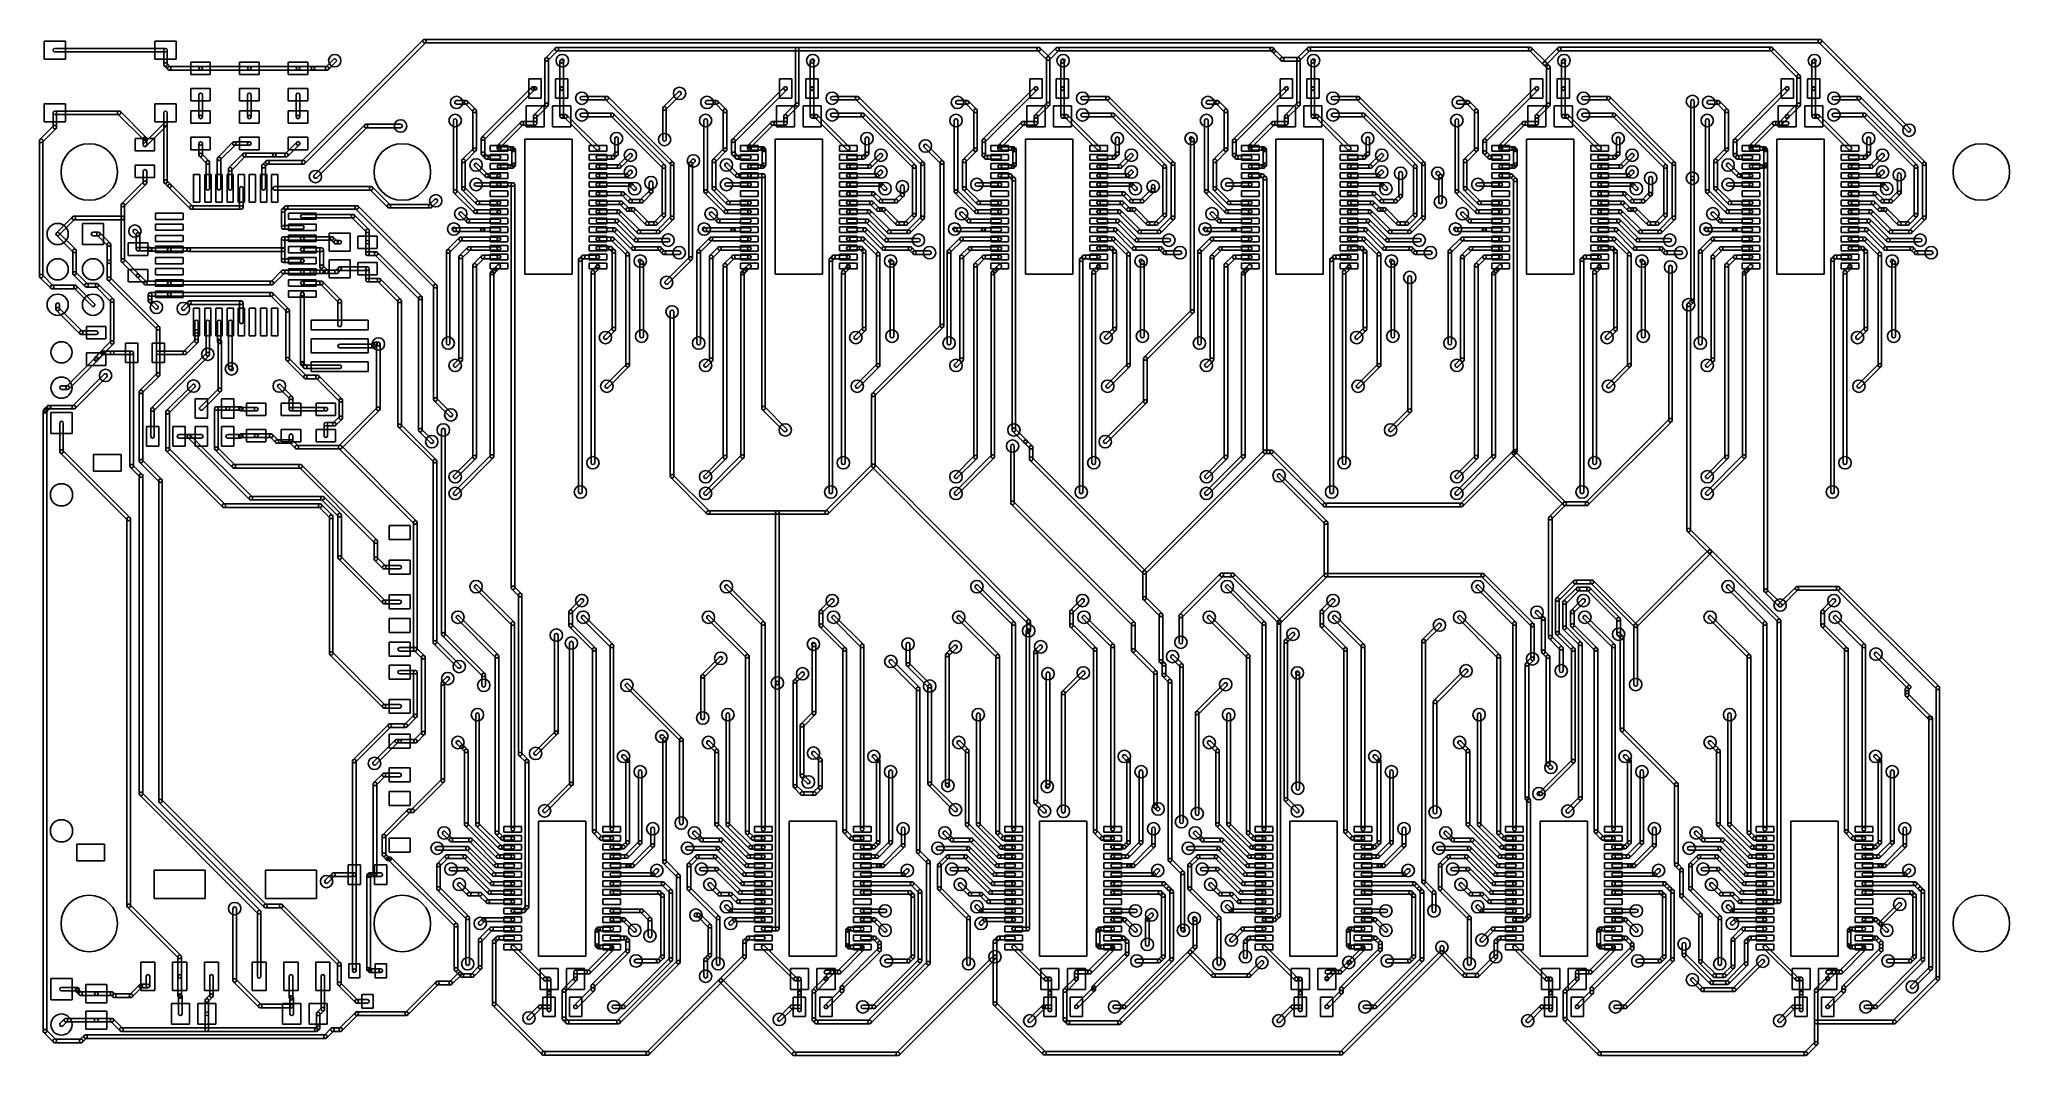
# Model space of a CAD drawing. Extents: x 67 to 209, y -168 to -95.
import ezdxf

# ---------------------------------------------------------------- set-up
doc = ezdxf.new("R2010")
doc.units = 0
doc.header["$MEASUREMENT"] = 0
doc.layers.add('BLACK', color=250, linetype='CONTINUOUS')

msp = doc.modelspace()

# ---------------------------------------------------------------- linework, layer by layer
at = {"layer": 'BLACK'}
for p, q in [((67.75, -95.1), (67.75, -96.4)), ((69.3, -95.1), (67.75, -95.1)), ((68.525, -95.623), (76.475, -95.623)), ((68.525, -95.877), (76.475, -95.877)), ((69.3, -96.4), (69.3, -95.1)), ((75.7, -95.1), (75.7, -96.4)), ((77.25, -95.1), (75.7, -95.1)), ((76.348, -96.7813), (76.348, -95.75)), ((76.602, -96.7813), (76.602, -95.75)), ((77.25, -96.4), (77.25, -95.1)), ((86.3102, -103.71), (95.0102, -95.0102)), ((86.4898, -103.89), (95.1898, -95.1898)), ((95.1, -94.973), (195.4, -94.973)), ((95.1, -95.227), (195.4, -95.227)), ((103.783, -96.3104), (104.511, -95.5847)), ((103.962, -96.4903), (104.69, -95.7646)), ((104.6, -95.5471), (121.881, -95.5471)), ((104.6, -95.8011), (121.881, -95.8011)), ((121.754, -99.6666), (121.754, -95.6741)), ((121.881, -95.5471), (139.246, -95.5471)), ((121.881, -95.8011), (139.246, -95.8011)), ((122.008, -99.6666), (122.008, -95.6741)), ((139.156, -95.764), (139.831, -96.4391)), ((139.336, -95.5843), (140.011, -96.2594)), ((139.831, -96.2594), (140.506, -95.5843)), ((140.011, -96.4391), (140.686, -95.764)), ((140.596, -95.5471), (156.005, -95.5471)), ((140.596, -95.8011), (156.005, -95.8011)), ((155.916, -95.7645), (156.044, -95.8914)), ((156.043, -95.891), (156.647, -96.495)), ((156.094, -95.5839), (156.222, -95.7108)), ((156.223, -95.7114), (156.827, -96.3154)), ((156.737, -96.2782), (157.921, -96.2782)), ((158.57, -95.5765), (157.831, -96.3154)), ((158.75, -95.7562), (158.011, -96.4951)), ((158.66, -95.5394), (174.578, -95.5394)), ((158.66, -95.7934), (174.578, -95.7934)), ((175.529, -96.7969), (174.488, -95.7561)), ((175.709, -96.6173), (174.668, -95.5765)), ((176.57, -95.5765), (175.529, -96.6173)), ((176.75, -95.7561), (175.709, -96.7969)), ((176.66, -95.5394), (191.907, -95.5394)), ((176.66, -95.7934), (191.907, -95.7934)), ((193.781, -97.724), (191.819, -95.7544)), ((193.961, -97.5447), (191.999, -95.5751)), ((195.31, -95.1898), (201.71, -101.59)), ((195.49, -95.0102), (201.89, -101.41)), ((67.75, -96.4), (69.3, -96.4)), ((75.7, -96.4), (77.25, -96.4)), ((76.6514, -97.1373), (76.3852, -96.8711)), ((76.831, -96.9577), (76.5648, -96.6915)), ((76.7412, -96.9205), (79, -96.9205)), ((76.7412, -97.1745), (79, -97.1745)), ((79.6985, -96.603), (78.3015, -96.603)), ((78.3015, -96.603), (78.3015, -97.492)), ((78.3015, -97.492), (79.6985, -97.492)), ((79, -96.9205), (82.5, -96.9205)), ((79, -97.1745), (82.5, -97.1745)), ((79.6985, -97.492), (79.6985, -96.603)), ((83.1985, -96.603), (81.8015, -96.603)), ((81.8015, -96.603), (81.8015, -97.492)), ((81.8015, -97.492), (83.1985, -97.492)), ((82.5, -96.9205), (86, -96.9205)), ((82.5, -97.1745), (86, -97.1745)), ((83.1985, -97.492), (83.1985, -96.603)), ((86.6985, -96.603), (85.3015, -96.603)), ((85.3015, -96.603), (85.3015, -97.492)), ((85.3015, -97.492), (86.6985, -97.492)), ((86, -96.9205), (87.0798, -96.9205)), ((86, -97.1745), (87.0798, -97.1745)), ((86.6985, -97.492), (86.6985, -96.603)), ((87.0798, -96.9205), (88.0936, -96.9205)), ((87.0798, -97.1745), (88.0936, -97.1745)), ((88.0038, -96.9577), (88.5513, -96.4102)), ((88.1834, -97.1373), (88.7309, -96.5898)), ((103.746, -99.6742), (103.746, -96.4009)), ((104, -99.6742), (104, -96.4009)), ((104.825, -98.5), (104.825, -96.5475)), ((104.91, -96.4098), (104.863, -96.4574)), ((105.089, -96.5901), (105.042, -96.6377)), ((105.079, -98.5), (105.079, -96.5475)), ((122.825, -98.5), (122.825, -96.5475)), ((122.91, -96.4098), (122.863, -96.4574)), ((123.089, -96.5901), (123.042, -96.6377)), ((123.079, -98.5), (123.079, -96.5475)), ((139.794, -99.6266), (139.794, -96.3493)), ((140.048, -99.6266), (140.048, -96.3493)), ((140.825, -98.5), (140.825, -96.5475)), ((140.91, -96.4098), (140.863, -96.4574)), ((141.089, -96.5901), (141.042, -96.6377)), ((141.079, -98.5), (141.079, -96.5475)), ((156.737, -96.5322), (157.921, -96.5322)), ((157.794, -99.6271), (157.794, -96.4052)), ((158.048, -99.6271), (158.048, -96.4052)), ((158.825, -98.5), (158.825, -96.5475)), ((158.91, -96.4098), (158.863, -96.4574)), ((159.089, -96.5901), (159.042, -96.6377)), ((159.079, -98.5), (159.079, -96.5475)), ((175.529, -96.7969), (175.783, -97.051)), ((175.709, -96.6173), (175.963, -96.8714)), ((175.746, -99.6741), (175.746, -96.9613)), ((176, -99.6741), (176, -96.9613)), ((176.825, -98.5), (176.825, -96.5475)), ((176.91, -96.4098), (176.863, -96.4574)), ((177.089, -96.5901), (177.042, -96.6377)), ((177.079, -98.5), (177.079, -96.5475)), ((193.746, -99.6741), (193.746, -97.6327)), ((194, -99.6741), (194, -97.6327)), ((194.825, -98.5), (194.825, -96.5475)), ((194.91, -96.4098), (194.863, -96.4574)), ((195.089, -96.5901), (195.042, -96.6377)), ((195.079, -98.5), (195.079, -96.5475)), ((79.6985, -98.508), (78.3015, -98.508)), ((78.3015, -98.508), (78.3015, -99.397)), ((78.873, -100.548), (78.873, -98.9525)), ((79.127, -100.548), (79.127, -98.9525)), ((79.6985, -99.397), (79.6985, -98.508)), ((83.1985, -98.508), (81.8015, -98.508)), ((81.8015, -98.508), (81.8015, -99.397)), ((82.373, -100.548), (82.373, -98.9525)), ((82.627, -100.548), (82.627, -98.9525)), ((83.1985, -99.397), (83.1985, -98.508)), ((86.6985, -98.508), (85.3015, -98.508)), ((85.3015, -98.508), (85.3015, -99.397)), ((85.873, -100.548), (85.873, -98.9525)), ((86.127, -100.548), (86.127, -98.9525)), ((86.6985, -99.397), (86.6985, -98.508)), ((99.2102, -102.01), (102.81, -98.4102)), ((99.3898, -102.19), (102.99, -98.5898)), ((103.492, -97.8015), (102.603, -97.8015)), ((102.603, -97.8015), (102.603, -99.1985)), ((102.9, -98.373), (103.048, -98.373)), ((102.9, -98.627), (103.048, -98.627)), ((103.048, -98.373), (103.048, -98.373)), ((103.048, -98.627), (103.048, -98.627)), ((103.492, -99.1985), (103.492, -97.8015)), ((105.397, -97.8015), (104.508, -97.8015)), ((104.508, -97.8015), (104.508, -99.1985)), ((104.825, -98.5116), (104.825, -98.5)), ((104.825, -98.5116), (104.825, -98.5)), ((104.825, -98.5232), (104.825, -98.5116)), ((104.825, -98.5232), (104.825, -98.5116)), ((104.825, -98.5237), (104.825, -98.5232)), ((104.825, -98.5237), (104.825, -98.5232)), ((104.825, -100.5), (104.825, -98.5237)), ((104.826, -98.5111), (104.826, -98.5)), ((104.862, -98.4218), (104.863, -98.4213)), ((105.042, -98.6014), (105.042, -98.6009)), ((105.079, -98.5116), (105.079, -98.5)), ((105.079, -98.5116), (105.079, -98.5)), ((105.079, -98.5232), (105.079, -98.5116)), ((105.079, -98.5232), (105.079, -98.5116)), ((105.079, -98.5237), (105.079, -98.5232)), ((105.079, -98.5237), (105.079, -98.5232)), ((105.079, -100.5), (105.079, -98.5237)), ((105.08, -98.5111), (105.08, -98.5)), ((105.397, -99.1985), (105.397, -97.8015)), ((106.4, -99.073), (108.2, -99.073)), ((112.99, -103.81), (108.29, -99.1102)), ((112.26, -99.8411), (113.34, -98.761)), ((112.44, -100.021), (113.52, -98.9406)), ((117.21, -102.158), (120.958, -98.4107)), ((117.39, -102.338), (121.137, -98.5903)), ((121.492, -97.8015), (120.603, -97.8015)), ((120.603, -97.8015), (120.603, -99.1985)), ((120.921, -98.5005), (120.921, -98.5)), ((120.958, -98.4107), (120.958, -98.4102)), ((121.137, -98.5903), (121.138, -98.5898)), ((121.175, -98.5005), (121.175, -98.5)), ((121.492, -99.1985), (121.492, -97.8015)), ((123.397, -97.8015), (122.508, -97.8015)), ((122.508, -97.8015), (122.508, -99.1985)), ((122.825, -98.5116), (122.825, -98.5)), ((122.825, -98.5116), (122.825, -98.5)), ((122.825, -98.5232), (122.825, -98.5116)), ((122.825, -98.5232), (122.825, -98.5116)), ((122.825, -98.5237), (122.825, -98.5232)), ((122.825, -98.5237), (122.825, -98.5232)), ((122.825, -100.5), (122.825, -98.5237)), ((122.826, -98.5111), (122.826, -98.5)), ((122.862, -98.4218), (122.863, -98.4213)), ((123.042, -98.6014), (123.042, -98.6009)), ((123.079, -98.5116), (123.079, -98.5)), ((123.079, -98.5116), (123.079, -98.5)), ((123.079, -98.5232), (123.079, -98.5116)), ((123.079, -98.5232), (123.079, -98.5116)), ((123.079, -98.5237), (123.079, -98.5232)), ((123.079, -98.5237), (123.079, -98.5232)), ((123.079, -100.5), (123.079, -98.5237)), ((123.08, -98.5111), (123.08, -98.5)), ((123.397, -99.1985), (123.397, -97.8015)), ((124.4, -99.073), (126.2, -99.073)), ((130.99, -103.81), (126.29, -99.1102)), ((135.21, -102.158), (138.958, -98.4107)), ((135.39, -102.338), (139.137, -98.5903)), ((139.492, -97.8015), (138.603, -97.8015)), ((138.603, -97.8015), (138.603, -99.1985)), ((138.921, -98.5005), (138.921, -98.5)), ((138.958, -98.4107), (138.958, -98.4102)), ((139.137, -98.5903), (139.138, -98.5898)), ((139.175, -98.5005), (139.175, -98.5)), ((139.492, -99.1985), (139.492, -97.8015)), ((141.397, -97.8015), (140.508, -97.8015)), ((140.508, -97.8015), (140.508, -99.1985)), ((140.825, -98.5116), (140.825, -98.5)), ((140.825, -98.5116), (140.825, -98.5)), ((140.825, -98.5232), (140.825, -98.5116)), ((140.825, -98.5232), (140.825, -98.5116)), ((140.825, -98.5237), (140.825, -98.5232)), ((140.825, -98.5237), (140.825, -98.5232)), ((140.825, -100.5), (140.825, -98.5237)), ((140.826, -98.5111), (140.826, -98.5)), ((140.862, -98.4218), (140.863, -98.4213)), ((141.042, -98.6014), (141.042, -98.6009)), ((141.079, -98.5116), (141.079, -98.5)), ((141.079, -98.5116), (141.079, -98.5)), ((141.079, -98.5232), (141.079, -98.5116)), ((141.079, -98.5232), (141.079, -98.5116)), ((141.079, -98.5237), (141.079, -98.5232)), ((141.079, -98.5237), (141.079, -98.5232)), ((141.079, -100.5), (141.079, -98.5237)), ((141.08, -98.5111), (141.08, -98.5)), ((141.397, -99.1985), (141.397, -97.8015)), ((142.4, -99.073), (144.2, -99.073)), ((148.99, -103.81), (144.29, -99.1102)), ((153.21, -102.158), (156.958, -98.4107)), ((153.39, -102.338), (157.137, -98.5903)), ((157.492, -97.8015), (156.603, -97.8015)), ((156.603, -97.8015), (156.603, -99.1985)), ((156.921, -98.5005), (156.921, -98.5)), ((156.958, -98.4107), (156.958, -98.4102)), ((157.137, -98.5903), (157.138, -98.5898)), ((157.175, -98.5005), (157.175, -98.5)), ((157.492, -99.1985), (157.492, -97.8015)), ((159.397, -97.8015), (158.508, -97.8015)), ((158.508, -97.8015), (158.508, -99.1985)), ((158.825, -98.5116), (158.825, -98.5)), ((158.825, -98.5116), (158.825, -98.5)), ((158.825, -98.5232), (158.825, -98.5116)), ((158.825, -98.5232), (158.825, -98.5116)), ((158.825, -98.5237), (158.825, -98.5232)), ((158.825, -98.5237), (158.825, -98.5232)), ((158.825, -100.5), (158.825, -98.5237)), ((158.826, -98.5111), (158.826, -98.5)), ((158.862, -98.4218), (158.863, -98.4213)), ((159.042, -98.6014), (159.042, -98.6009)), ((159.079, -98.5116), (159.079, -98.5)), ((159.079, -98.5116), (159.079, -98.5)), ((159.079, -98.5232), (159.079, -98.5116)), ((159.079, -98.5232), (159.079, -98.5116)), ((159.079, -98.5237), (159.079, -98.5232)), ((159.079, -98.5237), (159.079, -98.5232)), ((159.079, -100.5), (159.079, -98.5237)), ((159.08, -98.5111), (159.08, -98.5)), ((159.397, -99.1985), (159.397, -97.8015)), ((160.4, -99.073), (162.2, -99.073)), ((166.99, -103.81), (162.29, -99.1102)), ((171.21, -102.158), (174.958, -98.4107)), ((171.39, -102.338), (175.137, -98.5903)), ((175.492, -97.8015), (174.603, -97.8015)), ((174.603, -97.8015), (174.603, -99.1985)), ((174.921, -98.5005), (174.921, -98.5)), ((174.958, -98.4107), (174.958, -98.4102)), ((175.137, -98.5903), (175.138, -98.5898)), ((175.175, -98.5005), (175.175, -98.5)), ((175.492, -99.1985), (175.492, -97.8015)), ((177.397, -97.8015), (176.508, -97.8015)), ((176.508, -97.8015), (176.508, -99.1985)), ((176.825, -98.5116), (176.825, -98.5)), ((176.825, -98.5116), (176.825, -98.5)), ((176.825, -98.5232), (176.825, -98.5116)), ((176.825, -98.5232), (176.825, -98.5116)), ((176.825, -98.5237), (176.825, -98.5232)), ((176.825, -98.5237), (176.825, -98.5232)), ((176.825, -100.5), (176.825, -98.5237)), ((176.826, -98.5111), (176.826, -98.5)), ((176.862, -98.4218), (176.863, -98.4213)), ((177.042, -98.6014), (177.042, -98.6009)), ((177.079, -98.5116), (177.079, -98.5)), ((177.079, -98.5116), (177.079, -98.5)), ((177.079, -98.5232), (177.079, -98.5116)), ((177.079, -98.5232), (177.079, -98.5116)), ((177.079, -98.5237), (177.079, -98.5232)), ((177.079, -98.5237), (177.079, -98.5232)), ((177.079, -100.5), (177.079, -98.5237)), ((177.08, -98.5111), (177.08, -98.5)), ((177.397, -99.1985), (177.397, -97.8015)), ((178.4, -99.073), (180.2, -99.073)), ((184.99, -103.81), (180.29, -99.1102)), ((189.21, -102.158), (192.958, -98.4107)), ((189.39, -102.338), (193.137, -98.5903)), ((193.492, -97.8015), (192.603, -97.8015)), ((192.603, -97.8015), (192.603, -99.1985)), ((192.921, -98.5005), (192.921, -98.5)), ((192.958, -98.4107), (192.958, -98.4102)), ((193.137, -98.5903), (193.138, -98.5898)), ((193.175, -98.5005), (193.175, -98.5)), ((193.492, -99.1985), (193.492, -97.8015)), ((195.397, -97.8015), (194.508, -97.8015)), ((194.508, -97.8015), (194.508, -99.1985)), ((194.825, -98.5116), (194.825, -98.5)), ((194.825, -98.5116), (194.825, -98.5)), ((194.825, -98.5232), (194.825, -98.5116)), ((194.825, -98.5232), (194.825, -98.5116)), ((194.825, -98.5237), (194.825, -98.5232)), ((194.825, -98.5237), (194.825, -98.5232)), ((194.825, -100.5), (194.825, -98.5237)), ((194.826, -98.5111), (194.826, -98.5)), ((194.862, -98.4218), (194.863, -98.4213)), ((195.042, -98.6014), (195.042, -98.6009)), ((195.079, -98.5116), (195.079, -98.5)), ((195.079, -98.5116), (195.079, -98.5)), ((195.079, -98.5232), (195.079, -98.5116)), ((195.079, -98.5232), (195.079, -98.5116)), ((195.079, -98.5237), (195.079, -98.5232)), ((195.079, -98.5237), (195.079, -98.5232)), ((195.079, -100.5), (195.079, -98.5237)), ((195.08, -98.5111), (195.08, -98.5)), ((195.397, -99.1985), (195.397, -97.8015)), ((196.4, -99.073), (198.2, -99.073)), ((202.99, -103.81), (198.29, -99.1102)), ((67.75, -99.6), (67.75, -100.9)), ((69.3, -99.6), (67.75, -99.6)), ((68.398, -101.281), (68.398, -100.25)), ((68.525, -100.123), (73.148, -100.123)), ((68.525, -100.377), (73.148, -100.377)), ((68.652, -101.281), (68.652, -100.25)), ((69.3, -100.9), (69.3, -99.6)), ((73.0582, -100.34), (74.9102, -102.192)), ((73.2378, -100.16), (75.0898, -102.012)), ((75.7, -99.6), (75.7, -100.9)), ((77.25, -99.6), (75.7, -99.6)), ((76.348, -105.198), (76.348, -100.25)), ((76.348, -101.073), (76.348, -100.25)), ((76.602, -105.198), (76.602, -100.25)), ((76.602, -101.073), (76.602, -100.25)), ((77.25, -100.9), (77.25, -99.6)), ((78.3015, -99.397), (79.6985, -99.397)), ((79.6985, -100.103), (78.3015, -100.103)), ((78.3015, -100.103), (78.3015, -100.992)), ((78.873, -100.548), (78.873, -100.548)), ((79.127, -100.548), (79.127, -100.548)), ((79.6985, -100.992), (79.6985, -100.103)), ((81.8015, -99.397), (83.1985, -99.397)), ((83.1985, -100.103), (81.8015, -100.103)), ((81.8015, -100.103), (81.8015, -100.992)), ((82.373, -100.548), (82.373, -100.548)), ((82.627, -100.548), (82.627, -100.548)), ((83.1985, -100.992), (83.1985, -100.103)), ((85.3015, -99.397), (86.6985, -99.397)), ((86.6985, -100.103), (85.3015, -100.103)), ((85.3015, -100.103), (85.3015, -100.992)), ((85.873, -100.548), (85.873, -100.548)), ((86.127, -100.548), (86.127, -100.548)), ((86.6985, -100.992), (86.6985, -100.103)), ((97.4, -99.373), (98.1, -99.373)), ((97.4, -99.627), (98.1, -99.627)), ((98.6102, -100.19), (98.0102, -99.5898)), ((98.7898, -100.01), (98.1898, -99.4102)), ((98.573, -102.9), (98.573, -100.1)), ((98.827, -102.9), (98.827, -100.1)), ((103.698, -99.7507), (102.397, -99.7507)), ((102.397, -99.7507), (102.397, -101.249)), ((102.603, -99.1985), (103.492, -99.1985)), ((102.921, -101), (102.921, -100.5)), ((102.958, -100.41), (103.783, -99.5846)), ((103.048, -100.373), (103.048, -100.373)), ((103.138, -100.59), (103.963, -99.7642)), ((103.175, -101), (103.175, -100.5)), ((103.698, -101.249), (103.698, -99.7507)), ((105.603, -99.7507), (104.302, -99.7507)), ((104.302, -99.7507), (104.302, -101.249)), ((104.508, -99.1985), (105.397, -99.1985)), ((104.952, -100.373), (104.953, -100.373)), ((104.953, -100.373), (105.247, -100.373)), ((105.337, -100.41), (107.646, -102.719)), ((105.603, -101.249), (105.603, -99.7507)), ((106.4, -99.327), (108.2, -99.327)), ((106.4, -100.273), (108.6, -100.273)), ((106.4, -100.527), (108.6, -100.527)), ((112.81, -103.99), (108.11, -99.2898)), ((112.21, -104.19), (108.51, -100.49)), ((112.39, -104.01), (108.69, -100.31)), ((112.223, -102.168), (112.223, -99.931)), ((112.477, -102.168), (112.477, -99.931)), ((115.4, -99.373), (116.1, -99.373)), ((115.4, -99.627), (116.1, -99.627)), ((116.61, -100.19), (116.01, -99.5898)), ((116.79, -100.01), (116.19, -99.4102)), ((116.573, -102.9), (116.573, -100.1)), ((116.827, -102.9), (116.827, -100.1)), ((121.698, -99.7507), (120.397, -99.7507)), ((120.397, -99.7507), (120.397, -101.249)), ((120.603, -99.1985), (121.492, -99.1985)), ((120.921, -101), (120.921, -100.5)), ((121.79, -99.5763), (120.959, -100.411)), ((121.048, -100.373), (121.048, -100.373)), ((121.97, -99.7556), (121.139, -100.59)), ((121.175, -101), (121.175, -100.5)), ((121.698, -101.249), (121.698, -99.7507)), ((123.603, -99.7507), (122.302, -99.7507)), ((122.302, -99.7507), (122.302, -101.249)), ((122.508, -99.1985), (123.397, -99.1985)), ((122.952, -100.373), (122.953, -100.373)), ((122.953, -100.373), (123.247, -100.373)), ((123.337, -100.41), (125.646, -102.719)), ((123.603, -101.249), (123.603, -99.7507)), ((124.4, -99.327), (126.2, -99.327)), ((124.4, -100.273), (126.6, -100.273)), ((124.4, -100.527), (126.6, -100.527)), ((130.81, -103.99), (126.11, -99.2898)), ((130.21, -104.19), (126.51, -100.49)), ((130.39, -104.01), (126.69, -100.31)), ((133.4, -99.373), (134.1, -99.373)), ((133.4, -99.627), (134.1, -99.627)), ((134.61, -100.19), (134.01, -99.5898)), ((134.79, -100.01), (134.19, -99.4102)), ((134.573, -102.9), (134.573, -100.1)), ((134.827, -102.9), (134.827, -100.1)), ((139.698, -99.7507), (138.397, -99.7507)), ((138.397, -99.7507), (138.397, -101.249)), ((138.603, -99.1985), (139.492, -99.1985)), ((138.921, -101), (138.921, -100.5)), ((139.83, -99.5363), (138.959, -100.411)), ((139.048, -100.373), (139.048, -100.373)), ((140.01, -99.7156), (139.139, -100.59)), ((139.175, -101), (139.175, -100.5)), ((139.698, -101.249), (139.698, -99.7507)), ((141.603, -99.7507), (140.302, -99.7507)), ((140.302, -99.7507), (140.302, -101.249)), ((140.508, -99.1985), (141.397, -99.1985)), ((140.952, -100.373), (140.953, -100.373)), ((140.953, -100.373), (141.247, -100.373)), ((141.337, -100.41), (143.646, -102.719)), ((141.603, -101.249), (141.603, -99.7507)), ((142.4, -99.327), (144.2, -99.327)), ((142.4, -100.273), (144.6, -100.273)), ((142.4, -100.527), (144.6, -100.527)), ((148.81, -103.99), (144.11, -99.2898)), ((148.21, -104.19), (144.51, -100.49)), ((148.39, -104.01), (144.69, -100.31)), ((151.4, -99.373), (152.1, -99.373)), ((151.4, -99.627), (152.1, -99.627)), ((152.61, -100.19), (152.01, -99.5898)), ((152.79, -100.01), (152.19, -99.4102)), ((152.573, -102.9), (152.573, -100.1)), ((152.827, -102.9), (152.827, -100.1)), ((157.698, -99.7507), (156.397, -99.7507)), ((156.397, -99.7507), (156.397, -101.249)), ((156.603, -99.1985), (157.492, -99.1985)), ((156.921, -101), (156.921, -100.5)), ((157.831, -99.5373), (156.958, -100.41)), ((157.048, -100.373), (157.048, -100.373)), ((158.011, -99.7169), (157.138, -100.59)), ((157.175, -101), (157.175, -100.5)), ((157.698, -101.249), (157.698, -99.7507)), ((159.603, -99.7507), (158.302, -99.7507)), ((158.302, -99.7507), (158.302, -101.249)), ((158.508, -99.1985), (159.397, -99.1985)), ((158.952, -100.373), (158.953, -100.373)), ((158.953, -100.373), (159.247, -100.373)), ((159.337, -100.41), (161.646, -102.719)), ((159.603, -101.249), (159.603, -99.7507)), ((160.4, -99.327), (162.2, -99.327)), ((160.4, -100.273), (162.6, -100.273)), ((160.4, -100.527), (162.6, -100.527)), ((166.81, -103.99), (162.11, -99.2898)), ((166.21, -104.19), (162.51, -100.49)), ((166.39, -104.01), (162.69, -100.31)), ((169.4, -99.373), (170.1, -99.373)), ((169.4, -99.627), (170.1, -99.627)), ((170.61, -100.19), (170.01, -99.5898)), ((170.79, -100.01), (170.19, -99.4102)), ((170.573, -102.9), (170.573, -100.1)), ((170.827, -102.9), (170.827, -100.1)), ((175.698, -99.7507), (174.397, -99.7507)), ((174.397, -99.7507), (174.397, -101.249)), ((174.603, -99.1985), (175.492, -99.1985)), ((174.921, -101), (174.921, -100.5)), ((175.783, -99.584), (174.959, -100.411)), ((175.048, -100.373), (175.048, -100.373)), ((175.962, -99.7633), (175.138, -100.59)), ((175.175, -101), (175.175, -100.5)), ((175.698, -101.249), (175.698, -99.7507)), ((177.603, -99.7507), (176.302, -99.7507)), ((176.302, -99.7507), (176.302, -101.249)), ((176.508, -99.1985), (177.397, -99.1985)), ((176.952, -100.373), (176.953, -100.373)), ((176.953, -100.373), (177.247, -100.373)), ((177.337, -100.41), (179.646, -102.719)), ((177.603, -101.249), (177.603, -99.7507)), ((178.4, -99.327), (180.2, -99.327)), ((178.4, -100.273), (180.6, -100.273)), ((178.4, -100.527), (180.6, -100.527)), ((184.81, -103.99), (180.11, -99.2898)), ((184.21, -104.19), (180.51, -100.49)), ((184.39, -104.01), (180.69, -100.31)), ((186.11, -104.95), (186.11, -99.4278)), ((186.364, -104.95), (186.364, -99.4278)), ((187.4, -99.373), (188.1, -99.373)), ((187.4, -99.627), (188.1, -99.627)), ((188.61, -100.19), (188.01, -99.5898)), ((188.79, -100.01), (188.19, -99.4102)), ((188.573, -102.9), (188.573, -100.1)), ((188.827, -102.9), (188.827, -100.1)), ((193.698, -99.7507), (192.397, -99.7507)), ((192.397, -99.7507), (192.397, -101.249)), ((192.484, -100.91), (192.958, -100.436)), ((192.603, -99.1985), (193.492, -99.1985)), ((192.921, -100.526), (192.921, -100.5)), ((192.958, -100.41), (193.783, -99.5845)), ((193.048, -100.373), (193.048, -100.373)), ((193.138, -100.59), (193.963, -99.7641)), ((193.175, -100.526), (193.175, -100.5)), ((193.698, -101.249), (193.698, -99.7507)), ((195.603, -99.7507), (194.302, -99.7507)), ((194.302, -99.7507), (194.302, -101.249)), ((194.508, -99.1985), (195.397, -99.1985)), ((194.952, -100.373), (194.953, -100.373)), ((194.953, -100.373), (195.247, -100.373)), ((195.337, -100.41), (197.646, -102.719)), ((195.603, -101.249), (195.603, -99.7507)), ((196.4, -99.327), (198.2, -99.327)), ((196.4, -100.273), (198.6, -100.273)), ((196.4, -100.527), (198.6, -100.527)), ((202.81, -103.99), (198.11, -99.2898)), ((202.21, -104.19), (198.51, -100.49)), ((202.39, -104.01), (198.69, -100.31)), ((67.451, -102.176), (68.4352, -101.191)), ((67.6306, -102.355), (68.6148, -101.371)), ((67.75, -100.9), (69.3, -100.9)), ((76.3852, -100.983), (74.9102, -102.458)), ((76.5648, -101.162), (75.0898, -102.637)), ((75.7, -100.9), (77.25, -100.9)), ((78.3015, -100.992), (79.6985, -100.992)), ((81.8015, -100.992), (83.1985, -100.992)), ((85.3015, -100.992), (86.6985, -100.992)), ((90.7952, -101.106), (87.1642, -104.737)), ((90.9748, -101.286), (87.3438, -104.917)), ((90.885, -101.069), (93.3783, -101.069)), ((90.885, -101.323), (93.3783, -101.323)), ((97.173, -105.9), (97.173, -100.8)), ((97.427, -105.9), (97.427, -100.8)), ((100.354, -102.566), (102.01, -100.91)), ((100.534, -102.746), (102.19, -101.09)), ((102.1, -100.873), (103.048, -100.873)), ((102.1, -101.127), (103.048, -101.127)), ((102.397, -101.249), (103.698, -101.249)), ((103.048, -100.627), (103.048, -100.627)), ((104.302, -101.249), (105.603, -101.249)), ((104.952, -100.627), (104.953, -100.627)), ((104.953, -100.627), (105.247, -100.627)), ((105.157, -100.59), (107.466, -102.899)), ((115.173, -105.9), (115.173, -100.8)), ((115.427, -105.9), (115.427, -100.8)), ((120.01, -100.91), (118.354, -102.566)), ((120.19, -101.09), (118.534, -102.746)), ((120.1, -100.873), (121.048, -100.873)), ((120.1, -101.127), (121.048, -101.127)), ((120.397, -101.249), (121.698, -101.249)), ((121.048, -100.627), (121.048, -100.627)), ((122.302, -101.249), (123.603, -101.249)), ((122.952, -100.627), (122.953, -100.627)), ((122.953, -100.627), (123.247, -100.627)), ((123.157, -100.59), (125.466, -102.899)), ((133.173, -105.9), (133.173, -100.8)), ((133.427, -105.9), (133.427, -100.8)), ((138.01, -100.91), (136.354, -102.566)), ((138.19, -101.09), (136.534, -102.746)), ((138.1, -100.873), (139.048, -100.873)), ((138.1, -101.127), (139.048, -101.127)), ((138.397, -101.249), (139.698, -101.249)), ((139.048, -100.627), (139.048, -100.627)), ((140.302, -101.249), (141.603, -101.249)), ((140.952, -100.627), (140.953, -100.627)), ((140.953, -100.627), (141.247, -100.627)), ((141.157, -100.59), (143.466, -102.899)), ((151.173, -105.9), (151.173, -100.8)), ((151.427, -105.9), (151.427, -100.8)), ((156.01, -100.91), (154.354, -102.566)), ((156.19, -101.09), (154.534, -102.746)), ((156.1, -100.873), (157.048, -100.873)), ((156.1, -101.127), (157.048, -101.127)), ((156.397, -101.249), (157.698, -101.249)), ((157.048, -100.627), (157.048, -100.627)), ((158.302, -101.249), (159.603, -101.249)), ((158.952, -100.627), (158.953, -100.627)), ((158.953, -100.627), (159.247, -100.627)), ((159.157, -100.59), (161.466, -102.899)), ((169.173, -105.9), (169.173, -100.8)), ((169.427, -105.9), (169.427, -100.8)), ((174.01, -100.91), (172.354, -102.566)), ((174.19, -101.09), (172.534, -102.746)), ((174.1, -100.873), (175.048, -100.873)), ((174.1, -101.127), (175.048, -101.127)), ((174.397, -101.249), (175.698, -101.249)), ((175.048, -100.627), (175.048, -100.627)), ((176.302, -101.249), (177.603, -101.249)), ((176.952, -100.627), (176.953, -100.627)), ((176.953, -100.627), (177.247, -100.627)), ((177.157, -100.59), (179.466, -102.899)), ((187.173, -105.9), (187.173, -100.8)), ((187.427, -105.9), (187.427, -100.8)), ((190.354, -102.566), (192.01, -100.91)), ((190.534, -102.746), (192.19, -101.09)), ((192.1, -100.873), (192.574, -100.873)), ((192.1, -101.127), (192.574, -101.127)), ((192.397, -101.249), (193.698, -101.249)), ((192.574, -100.873), (193.048, -100.873)), ((192.574, -101.127), (193.048, -101.127)), ((192.664, -101.09), (193.138, -100.616)), ((193.048, -100.627), (193.048, -100.627)), ((194.302, -101.249), (195.603, -101.249)), ((194.952, -100.627), (194.953, -100.627)), ((194.953, -100.627), (195.247, -100.627)), ((195.157, -100.59), (197.466, -102.899)), ((67.4138, -111.989), (67.4138, -102.266)), ((67.6678, -111.989), (67.6678, -102.266)), ((75.6985, -102.103), (74.3015, -102.103)), ((74.3015, -102.103), (74.3015, -102.992)), ((74.3015, -102.992), (75.6985, -102.992)), ((74.873, -102.548), (74.873, -102.102)), ((75.127, -102.548), (75.127, -102.102)), ((75.6985, -102.992), (75.6985, -102.103)), ((79.6985, -102.008), (78.3015, -102.008)), ((78.3015, -102.008), (78.3015, -102.897)), ((78.3015, -102.897), (79.6985, -102.897)), ((78.873, -102.453), (78.873, -102.452)), ((78.873, -103.278), (78.873, -102.453)), ((78.9102, -103.368), (79.4341, -103.892)), ((79.0898, -103.188), (79.6137, -103.712)), ((79.127, -102.453), (79.127, -102.452)), ((79.127, -103.278), (79.127, -102.453)), ((79.6985, -102.897), (79.6985, -102.008)), ((81.3294, -102.361), (80.2374, -103.457)), ((81.5093, -102.541), (80.4173, -103.637)), ((82.0482, -103.187), (81.035, -104.204)), ((82.2281, -103.367), (81.2149, -104.384)), ((81.4202, -102.325), (82.4995, -102.325)), ((81.4202, -102.579), (82.4995, -102.579)), ((83.1985, -102.008), (81.8015, -102.008)), ((81.8015, -102.008), (81.8015, -102.897)), ((81.8015, -102.897), (83.1985, -102.897)), ((82.139, -103.151), (84.3, -103.151)), ((82.4097, -102.542), (82.4102, -102.542)), ((82.4995, -102.325), (82.5, -102.325)), ((82.4995, -102.579), (82.5, -102.579)), ((82.5893, -102.362), (82.5898, -102.363)), ((83.1985, -102.897), (83.1985, -102.008)), ((84.3, -103.151), (85.1745, -103.151)), ((85.0847, -103.188), (85.9102, -102.363)), ((85.2643, -103.368), (86.0898, -102.542)), ((86.6985, -102.008), (85.3015, -102.008)), ((85.3015, -102.008), (85.3015, -102.897)), ((85.3015, -102.897), (86.6985, -102.897)), ((85.873, -102.453), (85.873, -102.452)), ((86.127, -102.453), (86.127, -102.452)), ((86.6985, -102.897), (86.6985, -102.008)), ((97.8102, -103.61), (98.6102, -102.81)), ((97.9898, -103.79), (98.7898, -102.99)), ((99.173, -103.2), (99.173, -102.1)), ((99.4542, -103.534), (99.2102, -103.29)), ((99.6338, -103.354), (99.3898, -103.11)), ((99.427, -103.2), (99.427, -102.1)), ((99.544, -103.317), (100.444, -103.317)), ((101.079, -102.606), (99.809, -102.606)), ((99.809, -102.606), (99.809, -103.012)), ((99.809, -103.012), (101.079, -103.012)), ((101.079, -103.241), (99.809, -103.241)), ((99.809, -103.241), (99.809, -103.647)), ((100.317, -102.809), (100.317, -102.656)), ((100.444, -102.682), (101.409, -102.682)), ((100.444, -102.936), (101.409, -102.936)), ((100.571, -102.809), (100.571, -102.656)), ((101.079, -103.012), (101.079, -102.606)), ((101.079, -103.647), (101.079, -103.241)), ((101.41, -102.99), (101.319, -102.899)), ((101.373, -104), (101.373, -102.9)), ((101.59, -102.81), (101.499, -102.719)), ((101.627, -104), (101.627, -102.9)), ((105.7, -102.15), (102.3, -102.15)), ((102.3, -102.15), (102.3, -111.85)), ((105.7, -111.85), (105.7, -102.15)), ((108.191, -102.606), (106.921, -102.606)), ((106.921, -102.606), (106.921, -103.012)), ((106.921, -103.012), (108.191, -103.012)), ((108.191, -103.241), (106.921, -103.241)), ((106.921, -103.241), (106.921, -103.647)), ((107.556, -103.317), (108.656, -103.317)), ((108.191, -103.012), (108.191, -102.606)), ((108.191, -103.647), (108.191, -103.241)), ((108.81, -103.11), (108.566, -103.354)), ((108.99, -103.29), (108.746, -103.534)), ((108.773, -103.2), (108.773, -102.1)), ((109.006, -104.014), (109.81, -103.21)), ((109.027, -103.2), (109.027, -102.1)), ((115.81, -103.61), (116.61, -102.81)), ((115.99, -103.79), (116.79, -102.99)), ((117.173, -103.2), (117.173, -102.248)), ((117.454, -103.534), (117.21, -103.29)), ((117.634, -103.354), (117.39, -103.11)), ((117.427, -103.2), (117.427, -102.248)), ((117.544, -103.317), (118.444, -103.317)), ((119.079, -102.606), (117.809, -102.606)), ((117.809, -102.606), (117.809, -103.012)), ((117.809, -103.012), (119.079, -103.012)), ((119.079, -103.241), (117.809, -103.241)), ((117.809, -103.241), (117.809, -103.647)), ((118.317, -102.809), (118.317, -102.656)), ((118.444, -102.682), (119.409, -102.682)), ((118.444, -102.936), (119.409, -102.936)), ((118.571, -102.809), (118.571, -102.656)), ((119.079, -103.012), (119.079, -102.606)), ((119.079, -103.647), (119.079, -103.241)), ((119.41, -102.99), (119.319, -102.899)), ((119.373, -104), (119.373, -102.9)), ((119.59, -102.81), (119.499, -102.719)), ((119.627, -104), (119.627, -102.9)), ((123.7, -102.15), (120.3, -102.15)), ((120.3, -102.15), (120.3, -111.85)), ((123.7, -111.85), (123.7, -102.15)), ((126.191, -102.606), (124.921, -102.606)), ((124.921, -102.606), (124.921, -103.012)), ((124.921, -103.012), (126.191, -103.012)), ((126.191, -103.241), (124.921, -103.241)), ((124.921, -103.241), (124.921, -103.647)), ((125.556, -103.317), (126.656, -103.317)), ((126.191, -103.012), (126.191, -102.606)), ((126.191, -103.647), (126.191, -103.241)), ((126.81, -103.11), (126.566, -103.354)), ((126.99, -103.29), (126.746, -103.534)), ((126.773, -103.2), (126.773, -102.1)), ((127.006, -104.014), (127.81, -103.21)), ((127.027, -103.2), (127.027, -102.1)), ((131.013, -102.723), (132.203, -103.909)), ((131.192, -102.543), (132.382, -103.729)), ((133.81, -103.61), (134.61, -102.81)), ((133.99, -103.79), (134.79, -102.99)), ((135.173, -103.3), (135.173, -102.248)), ((135.534, -103.354), (135.39, -103.21)), ((135.427, -103.3), (135.427, -102.248)), ((135.444, -103.317), (136.444, -103.317)), ((137.079, -102.606), (135.809, -102.606)), ((135.809, -102.606), (135.809, -103.012)), ((135.809, -103.012), (137.079, -103.012)), ((137.079, -103.241), (135.809, -103.241)), ((135.809, -103.241), (135.809, -103.647)), ((136.317, -102.809), (136.317, -102.656)), ((136.444, -102.682), (137.409, -102.682)), ((136.444, -102.936), (137.409, -102.936)), ((136.571, -102.809), (136.571, -102.656)), ((137.079, -103.012), (137.079, -102.606)), ((137.079, -103.647), (137.079, -103.241)), ((137.41, -102.99), (137.319, -102.899)), ((137.373, -104), (137.373, -102.9)), ((137.59, -102.81), (137.499, -102.719)), ((137.627, -104), (137.627, -102.9)), ((141.7, -102.15), (138.3, -102.15)), ((138.3, -102.15), (138.3, -111.85)), ((141.7, -111.85), (141.7, -102.15)), ((144.191, -102.606), (142.921, -102.606)), ((142.921, -102.606), (142.921, -103.012)), ((142.921, -103.012), (144.191, -103.012)), ((144.191, -103.241), (142.921, -103.241)), ((142.921, -103.241), (142.921, -103.647)), ((143.556, -103.317), (144.656, -103.317)), ((144.191, -103.012), (144.191, -102.606)), ((144.191, -103.647), (144.191, -103.241)), ((144.81, -103.11), (144.566, -103.354)), ((144.99, -103.29), (144.746, -103.534)), ((144.773, -103.2), (144.773, -102.1)), ((145.006, -104.014), (145.81, -103.21)), ((145.027, -103.2), (145.027, -102.1)), ((150.202, -102.282), (150.11, -102.19)), ((150.165, -114.527), (150.165, -102.192)), ((150.382, -102.102), (150.29, -102.01)), ((150.419, -114.527), (150.419, -102.192)), ((151.81, -103.61), (152.61, -102.81)), ((151.99, -103.79), (152.79, -102.99)), ((153.173, -103.3), (153.173, -102.248)), ((153.534, -103.354), (153.39, -103.21)), ((153.427, -103.3), (153.427, -102.248)), ((153.444, -103.317), (154.444, -103.317)), ((155.079, -102.606), (153.809, -102.606)), ((153.809, -102.606), (153.809, -103.012)), ((153.809, -103.012), (155.079, -103.012)), ((155.079, -103.241), (153.809, -103.241)), ((153.809, -103.241), (153.809, -103.647)), ((154.317, -102.809), (154.317, -102.656)), ((154.444, -102.682), (155.409, -102.682)), ((154.444, -102.936), (155.409, -102.936)), ((154.571, -102.809), (154.571, -102.656)), ((155.079, -103.012), (155.079, -102.606)), ((155.079, -103.647), (155.079, -103.241)), ((155.41, -102.99), (155.319, -102.899)), ((155.373, -104), (155.373, -102.9)), ((155.59, -102.81), (155.499, -102.719)), ((155.627, -104), (155.627, -102.9)), ((159.7, -102.15), (156.3, -102.15)), ((156.3, -102.15), (156.3, -111.85)), ((159.7, -111.85), (159.7, -102.15)), ((162.191, -102.606), (160.921, -102.606)), ((160.921, -102.606), (160.921, -103.012)), ((160.921, -103.012), (162.191, -103.012)), ((162.191, -103.241), (160.921, -103.241)), ((160.921, -103.241), (160.921, -103.647)), ((161.556, -103.317), (162.656, -103.317)), ((162.191, -103.012), (162.191, -102.606)), ((162.191, -103.647), (162.191, -103.241)), ((162.81, -103.11), (162.566, -103.354)), ((162.99, -103.29), (162.746, -103.534)), ((162.773, -103.2), (162.773, -102.1)), ((163.006, -104.014), (163.81, -103.21)), ((163.027, -103.2), (163.027, -102.1)), ((169.81, -103.61), (170.61, -102.81)), ((169.99, -103.79), (170.79, -102.99)), ((171.173, -103.1), (171.173, -102.248)), ((171.554, -103.534), (171.21, -103.19)), ((171.734, -103.354), (171.39, -103.01)), ((171.427, -103.1), (171.427, -102.248)), ((171.644, -103.317), (172.444, -103.317)), ((173.079, -102.606), (171.809, -102.606)), ((171.809, -102.606), (171.809, -103.012)), ((171.809, -103.012), (173.079, -103.012)), ((173.079, -103.241), (171.809, -103.241)), ((171.809, -103.241), (171.809, -103.647)), ((172.317, -102.809), (172.317, -102.656)), ((172.444, -102.682), (173.409, -102.682)), ((172.444, -102.936), (173.409, -102.936)), ((172.571, -102.809), (172.571, -102.656)), ((173.079, -103.012), (173.079, -102.606)), ((173.079, -103.647), (173.079, -103.241)), ((173.41, -102.99), (173.319, -102.899)), ((173.373, -104), (173.373, -102.9)), ((173.59, -102.81), (173.499, -102.719)), ((173.627, -104), (173.627, -102.9)), ((177.7, -102.15), (174.3, -102.15)), ((174.3, -102.15), (174.3, -111.85)), ((177.7, -111.85), (177.7, -102.15)), ((180.191, -102.606), (178.921, -102.606)), ((178.921, -102.606), (178.921, -103.012)), ((178.921, -103.012), (180.191, -103.012)), ((180.191, -103.241), (178.921, -103.241)), ((178.921, -103.241), (178.921, -103.647)), ((179.556, -103.317), (180.656, -103.317)), ((180.191, -103.012), (180.191, -102.606)), ((180.191, -103.647), (180.191, -103.241)), ((180.81, -103.11), (180.566, -103.354)), ((180.99, -103.29), (180.746, -103.534)), ((180.773, -103.2), (180.773, -102.1)), ((181.006, -104.014), (181.81, -103.21)), ((181.027, -103.2), (181.027, -102.1)), ((187.81, -103.61), (188.61, -102.81)), ((187.99, -103.79), (188.79, -102.99)), ((189.173, -103.3), (189.173, -102.248)), ((189.534, -103.354), (189.39, -103.21)), ((189.427, -103.3), (189.427, -102.248)), ((189.444, -103.317), (190.444, -103.317)), ((191.079, -102.606), (189.809, -102.606)), ((189.809, -102.606), (189.809, -103.012)), ((189.809, -103.012), (191.079, -103.012)), ((191.079, -103.241), (189.809, -103.241)), ((189.809, -103.241), (189.809, -103.647)), ((190.317, -102.809), (190.317, -102.656)), ((190.444, -102.682), (191.409, -102.682)), ((190.444, -102.936), (191.409, -102.936)), ((190.571, -102.809), (190.571, -102.656)), ((191.079, -103.012), (191.079, -102.606)), ((191.079, -103.647), (191.079, -103.241)), ((191.41, -102.99), (191.319, -102.899)), ((191.373, -104), (191.373, -102.9)), ((191.59, -102.81), (191.499, -102.719)), ((191.627, -104), (191.627, -102.9)), ((195.7, -102.15), (192.3, -102.15)), ((192.3, -102.15), (192.3, -111.85)), ((195.7, -111.85), (195.7, -102.15)), ((198.191, -102.606), (196.921, -102.606)), ((196.921, -102.606), (196.921, -103.012)), ((196.921, -103.012), (198.191, -103.012)), ((198.191, -103.241), (196.921, -103.241)), ((196.921, -103.241), (196.921, -103.647)), ((197.556, -103.317), (198.656, -103.317)), ((198.191, -103.012), (198.191, -102.606)), ((198.191, -103.647), (198.191, -103.241)), ((198.81, -103.11), (198.566, -103.354)), ((198.99, -103.29), (198.746, -103.534)), ((198.773, -103.2), (198.773, -102.1)), ((199.006, -104.014), (199.81, -103.21)), ((199.027, -103.2), (199.027, -102.1)), ((75.6985, -104.008), (74.3015, -104.008)), ((74.3015, -104.008), (74.3015, -104.897)), ((74.873, -105.278), (74.873, -104.453)), ((75.127, -105.278), (75.127, -104.453)), ((75.6985, -104.897), (75.6985, -104.008)), ((78.9511, -104.675), (78.5015, -104.675)), ((78.5015, -104.675), (78.5015, -106.673)), ((78.9511, -106.673), (78.9511, -104.675)), ((79.7487, -104.675), (79.2991, -104.675)), ((79.2991, -104.675), (79.2991, -106.673)), ((79.3969, -105.674), (79.3969, -103.802)), ((79.6509, -105.674), (79.6509, -103.802)), ((79.7487, -106.673), (79.7487, -104.675)), ((80.5513, -104.675), (80.1017, -104.675)), ((80.1017, -104.675), (80.1017, -106.673)), ((80.1995, -105.674), (80.1995, -103.546)), ((80.4535, -105.674), (80.4535, -103.546)), ((80.5513, -106.673), (80.5513, -104.675)), ((81.3489, -104.675), (80.8993, -104.675)), ((80.8993, -104.675), (80.8993, -106.673)), ((80.9971, -105.674), (80.9971, -104.293)), ((81.2511, -105.674), (81.2511, -104.293)), ((81.3489, -106.673), (81.3489, -104.675)), ((82.1515, -104.675), (81.7019, -104.675)), ((81.7019, -104.675), (81.7019, -106.673)), ((82.139, -103.405), (84.3, -103.405)), ((82.1515, -106.673), (82.1515, -104.675)), ((82.9491, -104.675), (82.4995, -104.675)), ((82.4995, -104.675), (82.4995, -106.673)), ((82.9491, -106.673), (82.9491, -104.675)), ((83.7517, -104.675), (83.3021, -104.675)), ((83.3021, -104.675), (83.3021, -106.673)), ((83.3999, -105.674), (83.3999, -104.073)), ((83.437, -103.983), (83.7106, -103.71)), ((83.6163, -104.163), (83.8899, -103.89)), ((83.6539, -105.674), (83.6539, -104.073)), ((83.7517, -106.673), (83.7517, -104.675)), ((83.8, -103.673), (86.4, -103.673)), ((83.8, -103.927), (86.4, -103.927)), ((84.5493, -104.675), (84.0997, -104.675)), ((84.0997, -104.675), (84.0997, -106.673)), ((84.3, -103.405), (85.1745, -103.405)), ((84.5493, -106.673), (84.5493, -104.675)), ((97.773, -105.7), (97.773, -103.7)), ((98.027, -105.7), (98.027, -103.7)), ((99.4742, -104.855), (98.7107, -104.089)), ((99.6541, -104.676), (98.8906, -103.91)), ((99.544, -103.571), (100.444, -103.571)), ((99.5648, -104.638), (100.444, -104.638)), ((99.809, -103.647), (101.079, -103.647)), ((101.079, -103.901), (99.809, -103.901)), ((99.809, -103.901), (99.809, -104.308)), ((99.809, -104.308), (101.079, -104.308)), ((101.079, -104.562), (99.809, -104.562)), ((99.809, -104.562), (99.809, -104.968)), ((100.317, -104.104), (100.317, -104.104)), ((100.354, -104.675), (100.354, -104.675)), ((100.444, -103.977), (101.396, -103.977)), ((100.444, -104.231), (101.396, -104.231)), ((100.444, -104.638), (100.444, -104.638)), ((100.571, -104.104), (100.571, -104.104)), ((101.079, -104.308), (101.079, -103.901)), ((101.079, -104.968), (101.079, -104.562)), ((101.306, -104.014), (101.41, -103.91)), ((101.486, -104.194), (101.59, -104.09)), ((106.921, -103.647), (108.191, -103.647)), ((108.191, -103.901), (106.921, -103.901)), ((106.921, -103.901), (106.921, -104.308)), ((106.921, -104.308), (108.191, -104.308)), ((108.191, -104.562), (106.921, -104.562)), ((106.921, -104.562), (106.921, -104.968)), ((107.467, -104.014), (107.466, -104.015)), ((107.556, -103.571), (108.656, -103.571)), ((107.556, -103.977), (107.556, -103.977)), ((107.556, -103.977), (109.096, -103.977)), ((107.556, -104.231), (107.556, -104.231)), ((107.556, -104.231), (109.096, -104.231)), ((107.556, -104.638), (107.556, -104.638)), ((107.556, -104.638), (109.635, -104.638)), ((107.646, -104.194), (107.646, -104.194)), ((107.646, -104.675), (107.646, -104.675)), ((108.191, -104.308), (108.191, -103.901)), ((108.191, -104.968), (108.191, -104.562)), ((109.186, -104.194), (109.99, -103.39)), ((109.545, -104.675), (109.81, -104.41)), ((109.725, -104.855), (109.99, -104.59)), ((112.173, -107.6), (112.173, -104.1)), ((112.427, -107.6), (112.427, -104.1)), ((112.773, -107.8), (112.773, -103.9)), ((113.027, -107.8), (113.027, -103.9)), ((114.099, -110.716), (114.099, -103.899)), ((114.136, -103.809), (114.331, -103.614)), ((114.316, -103.989), (114.511, -103.794)), ((114.353, -110.716), (114.353, -103.899)), ((115.773, -105.7), (115.773, -103.7)), ((116.027, -105.7), (116.027, -103.7)), ((117.475, -104.855), (116.71, -104.09)), ((117.655, -104.675), (116.89, -103.91)), ((117.544, -103.571), (118.444, -103.571)), ((117.565, -104.638), (118.444, -104.638)), ((117.809, -103.647), (119.079, -103.647)), ((119.079, -103.901), (117.809, -103.901)), ((117.809, -103.901), (117.809, -104.308)), ((117.809, -104.308), (119.079, -104.308)), ((119.079, -104.562), (117.809, -104.562)), ((117.809, -104.562), (117.809, -104.968)), ((118.317, -104.104), (118.317, -104.104)), ((118.354, -104.675), (118.354, -104.675)), ((118.444, -103.977), (119.396, -103.977)), ((118.444, -104.231), (119.396, -104.231)), ((118.444, -104.638), (118.444, -104.638)), ((118.444, -104.638), (119.46, -104.638)), ((118.571, -104.104), (118.571, -104.104)), ((119.079, -104.308), (119.079, -103.901)), ((119.079, -104.968), (119.079, -104.562)), ((119.306, -104.014), (119.41, -103.91)), ((119.333, -121.478), (119.333, -104.765)), ((119.486, -104.194), (119.59, -104.09)), ((119.587, -121.478), (119.587, -104.765)), ((124.921, -103.647), (126.191, -103.647)), ((126.191, -103.901), (124.921, -103.901)), ((124.921, -103.901), (124.921, -104.308)), ((124.921, -104.308), (126.191, -104.308)), ((126.191, -104.562), (124.921, -104.562)), ((124.921, -104.562), (124.921, -104.968)), ((125.467, -104.014), (125.466, -104.015)), ((125.556, -103.571), (126.656, -103.571)), ((125.556, -103.977), (125.556, -103.977)), ((125.556, -103.977), (127.096, -103.977)), ((125.556, -104.231), (125.556, -104.231)), ((125.556, -104.231), (127.096, -104.231)), ((125.556, -104.638), (125.556, -104.638)), ((125.556, -104.638), (127.635, -104.638)), ((125.646, -104.194), (125.646, -104.194)), ((125.646, -104.675), (125.646, -104.675)), ((126.191, -104.308), (126.191, -103.901)), ((126.191, -104.968), (126.191, -104.562)), ((127.186, -104.194), (127.99, -103.39)), ((127.545, -104.675), (127.81, -104.41)), ((127.725, -104.855), (127.99, -104.59)), ((130.173, -107.6), (130.173, -104.1)), ((130.427, -107.6), (130.427, -104.1)), ((130.773, -107.8), (130.773, -103.9)), ((131.027, -107.8), (131.027, -103.9)), ((132.165, -115.571), (132.165, -103.82)), ((132.419, -115.571), (132.419, -103.82)), ((133.773, -105.7), (133.773, -103.7)), ((134.027, -105.7), (134.027, -103.7)), ((135.354, -103.534), (135.21, -103.39)), ((135.444, -103.571), (136.444, -103.571)), ((135.809, -103.647), (137.079, -103.647)), ((137.079, -103.901), (135.809, -103.901)), ((135.809, -103.901), (135.809, -104.308)), ((135.809, -104.308), (137.079, -104.308)), ((137.079, -104.562), (135.809, -104.562)), ((135.809, -104.562), (135.809, -104.968)), ((136.317, -104.104), (136.317, -104.104)), ((136.444, -103.977), (137.396, -103.977)), ((136.444, -104.231), (137.396, -104.231)), ((136.444, -104.638), (136.444, -104.638)), ((136.444, -104.638), (137.206, -104.638)), ((136.534, -104.675), (136.534, -104.675)), ((136.571, -104.104), (136.571, -104.104)), ((137.079, -104.308), (137.079, -103.901)), ((137.079, -104.968), (137.079, -104.562)), ((137.296, -104.675), (137.55, -104.929)), ((137.306, -104.014), (137.41, -103.91)), ((137.486, -104.194), (137.59, -104.09)), ((142.921, -103.647), (144.191, -103.647)), ((144.191, -103.901), (142.921, -103.901)), ((142.921, -103.901), (142.921, -104.308)), ((142.921, -104.308), (144.191, -104.308)), ((144.191, -104.562), (142.921, -104.562)), ((142.921, -104.562), (142.921, -104.968)), ((143.467, -104.014), (143.466, -104.015)), ((143.556, -103.571), (144.656, -103.571)), ((143.556, -103.977), (143.556, -103.977)), ((143.556, -103.977), (145.096, -103.977)), ((143.556, -104.231), (143.556, -104.231)), ((143.556, -104.231), (145.096, -104.231)), ((143.556, -104.638), (143.556, -104.638)), ((143.556, -104.638), (145.635, -104.638)), ((143.646, -104.194), (143.646, -104.194)), ((143.646, -104.675), (143.646, -104.675)), ((144.191, -104.308), (144.191, -103.901)), ((144.191, -104.968), (144.191, -104.562)), ((145.186, -104.194), (145.99, -103.39)), ((145.545, -104.675), (145.81, -104.41)), ((145.725, -104.855), (145.99, -104.59)), ((148.173, -107.6), (148.173, -104.1)), ((148.427, -107.6), (148.427, -104.1)), ((148.773, -107.8), (148.773, -103.9)), ((149.027, -107.8), (149.027, -103.9)), ((151.773, -105.7), (151.773, -103.7)), ((152.027, -105.7), (152.027, -103.7)), ((153.354, -103.534), (153.21, -103.39)), ((153.444, -103.571), (154.444, -103.571)), ((153.809, -103.647), (155.079, -103.647)), ((155.079, -103.901), (153.809, -103.901)), ((153.809, -103.901), (153.809, -104.308)), ((153.809, -104.308), (155.079, -104.308)), ((155.079, -104.562), (153.809, -104.562)), ((153.809, -104.562), (153.809, -104.968)), ((154.317, -104.104), (154.317, -104.104)), ((154.444, -103.977), (155.396, -103.977)), ((154.444, -104.231), (155.396, -104.231)), ((154.444, -104.638), (154.444, -104.638)), ((154.444, -104.638), (155.333, -104.638)), ((154.534, -104.675), (154.534, -104.675)), ((154.571, -104.104), (154.571, -104.104)), ((155.079, -104.308), (155.079, -103.901)), ((155.079, -104.968), (155.079, -104.562)), ((155.306, -104.014), (155.41, -103.91)), ((155.423, -104.675), (155.601, -104.853)), ((155.486, -104.194), (155.59, -104.09)), ((160.921, -103.647), (162.191, -103.647)), ((162.191, -103.901), (160.921, -103.901)), ((160.921, -103.901), (160.921, -104.308)), ((160.921, -104.308), (162.191, -104.308)), ((162.191, -104.562), (160.921, -104.562)), ((160.921, -104.562), (160.921, -104.968)), ((161.467, -104.014), (161.466, -104.015)), ((161.556, -103.571), (162.656, -103.571)), ((161.556, -103.977), (161.556, -103.977)), ((161.556, -103.977), (163.096, -103.977)), ((161.556, -104.231), (161.556, -104.231)), ((161.556, -104.231), (163.096, -104.231)), ((161.556, -104.638), (161.556, -104.638)), ((161.556, -104.638), (163.635, -104.638)), ((161.646, -104.194), (161.646, -104.194)), ((161.646, -104.675), (161.646, -104.675)), ((162.191, -104.308), (162.191, -103.901)), ((162.191, -104.968), (162.191, -104.562)), ((163.186, -104.194), (163.99, -103.39)), ((163.545, -104.675), (163.81, -104.41)), ((163.725, -104.855), (163.99, -104.59)), ((165.132, -106.241), (165.132, -104.59)), ((165.386, -106.241), (165.386, -104.59)), ((166.173, -107.6), (166.173, -104.1)), ((166.427, -107.6), (166.427, -104.1)), ((166.773, -107.8), (166.773, -103.9)), ((167.027, -107.8), (167.027, -103.9)), ((168.033, -104.876), (167.836, -104.68)), ((167.996, -106.66), (167.996, -104.786)), ((168.213, -104.696), (168.016, -104.5)), ((168.25, -106.66), (168.25, -104.786)), ((169.773, -105.7), (169.773, -103.7)), ((170.027, -105.7), (170.027, -103.7)), ((171.644, -103.571), (172.444, -103.571)), ((171.809, -103.647), (173.079, -103.647)), ((173.079, -103.901), (171.809, -103.901)), ((171.809, -103.901), (171.809, -104.308)), ((171.809, -104.308), (173.079, -104.308)), ((173.079, -104.562), (171.809, -104.562)), ((171.809, -104.562), (171.809, -104.968)), ((172.317, -104.104), (172.317, -104.104)), ((172.444, -103.977), (173.396, -103.977)), ((172.444, -104.231), (173.396, -104.231)), ((172.444, -104.638), (172.444, -104.638)), ((172.444, -104.638), (173.206, -104.638)), ((172.534, -104.675), (172.534, -104.675)), ((172.571, -104.104), (172.571, -104.104)), ((173.079, -104.308), (173.079, -103.901)), ((173.079, -104.968), (173.079, -104.562)), ((173.296, -104.675), (173.598, -104.976)), ((173.306, -104.014), (173.41, -103.91)), ((173.486, -104.194), (173.59, -104.09)), ((178.921, -103.647), (180.191, -103.647)), ((180.191, -103.901), (178.921, -103.901)), ((178.921, -103.901), (178.921, -104.308)), ((178.921, -104.308), (180.191, -104.308)), ((180.191, -104.562), (178.921, -104.562)), ((178.921, -104.562), (178.921, -104.968)), ((179.467, -104.014), (179.466, -104.015)), ((179.556, -103.571), (180.656, -103.571)), ((179.556, -103.977), (179.556, -103.977)), ((179.556, -103.977), (181.096, -103.977)), ((179.556, -104.231), (179.556, -104.231)), ((179.556, -104.231), (181.096, -104.231)), ((179.556, -104.638), (179.556, -104.638)), ((179.556, -104.638), (181.635, -104.638)), ((179.646, -104.194), (179.646, -104.194)), ((179.646, -104.675), (179.646, -104.675)), ((180.191, -104.308), (180.191, -103.901)), ((180.191, -104.968), (180.191, -104.562)), ((181.186, -104.194), (181.99, -103.39)), ((181.545, -104.675), (181.81, -104.41)), ((181.725, -104.855), (181.99, -104.59)), ((184.173, -107.6), (184.173, -104.1)), ((184.427, -107.6), (184.427, -104.1)), ((184.773, -107.8), (184.773, -103.9)), ((185.027, -107.8), (185.027, -103.9)), ((187.773, -105.7), (187.773, -103.7)), ((188.027, -105.7), (188.027, -103.7)), ((189.475, -104.855), (188.71, -104.09)), ((189.655, -104.675), (188.89, -103.91)), ((189.354, -103.534), (189.21, -103.39)), ((189.444, -103.571), (190.444, -103.571)), ((189.565, -104.638), (190.444, -104.638)), ((189.809, -103.647), (191.079, -103.647)), ((191.079, -103.901), (189.809, -103.901)), ((189.809, -103.901), (189.809, -104.308)), ((189.809, -104.308), (191.079, -104.308)), ((191.079, -104.562), (189.809, -104.562)), ((189.809, -104.562), (189.809, -104.968)), ((190.317, -104.104), (190.317, -104.104)), ((190.354, -104.675), (190.354, -104.675)), ((190.444, -103.977), (191.396, -103.977)), ((190.444, -104.231), (191.396, -104.231)), ((190.444, -104.638), (190.444, -104.638)), ((190.571, -104.104), (190.571, -104.104)), ((191.079, -104.308), (191.079, -103.901)), ((191.079, -104.968), (191.079, -104.562)), ((191.306, -104.014), (191.41, -103.91)), ((191.373, -134.59), (191.373, -104)), ((191.486, -104.194), (191.59, -104.09)), ((191.627, -134.59), (191.627, -104)), ((196.921, -103.647), (198.191, -103.647)), ((198.191, -103.901), (196.921, -103.901)), ((196.921, -103.901), (196.921, -104.308)), ((196.921, -104.308), (198.191, -104.308)), ((198.191, -104.562), (196.921, -104.562)), ((196.921, -104.562), (196.921, -104.968)), ((197.467, -104.014), (197.466, -104.015)), ((197.556, -103.571), (198.656, -103.571)), ((197.556, -103.977), (197.556, -103.977)), ((197.556, -103.977), (199.096, -103.977)), ((197.556, -104.231), (197.556, -104.231)), ((197.556, -104.231), (199.096, -104.231)), ((197.556, -104.638), (197.556, -104.638)), ((197.556, -104.638), (199.635, -104.638)), ((197.646, -104.194), (197.646, -104.194)), ((197.646, -104.675), (197.646, -104.675)), ((198.191, -104.308), (198.191, -103.901)), ((198.191, -104.968), (198.191, -104.562)), ((199.186, -104.194), (199.99, -103.39)), ((199.545, -104.675), (199.81, -104.41)), ((199.725, -104.855), (199.99, -104.59)), ((200.973, -106), (200.973, -104.7)), ((201.227, -106), (201.227, -104.7)), ((202.173, -107.6), (202.173, -104.1)), ((202.427, -107.6), (202.427, -104.1)), ((202.773, -107.8), (202.773, -103.9)), ((203.027, -107.8), (203.027, -103.9)), ((74.9102, -105.188), (73.3168, -106.782)), ((75.0898, -105.368), (73.4964, -106.962)), ((74.3015, -104.897), (75.6985, -104.897)), ((76.3852, -105.288), (76.6869, -105.59)), ((76.5648, -105.108), (76.8665, -105.41)), ((76.6869, -105.59), (78.2417, -107.145)), ((76.8665, -105.41), (78.4213, -106.965)), ((81.7997, -107.055), (81.7997, -105.674)), ((82.0537, -107.055), (82.0537, -105.674)), ((84.3245, -105.547), (91.2611, -105.547)), ((84.3245, -105.801), (91.2611, -105.801)), ((92.4551, -107.048), (91.1713, -105.764)), ((92.6347, -106.868), (91.3509, -105.584)), ((98.6645, -107.447), (97.2112, -105.988)), ((98.8444, -107.268), (97.3911, -105.809)), ((98.8298, -106.811), (97.8108, -105.789)), ((99.0098, -106.632), (97.9908, -105.61)), ((98.8, -105.273), (100.444, -105.273)), ((98.8, -105.527), (100.444, -105.527)), ((99.5648, -104.892), (100.444, -104.892)), ((99.809, -104.968), (101.079, -104.968)), ((101.079, -105.197), (99.809, -105.197)), ((99.809, -105.197), (99.809, -105.603)), ((99.809, -105.603), (101.079, -105.603)), ((101.079, -105.857), (99.809, -105.857)), ((99.809, -105.857), (99.809, -106.263)), ((100.354, -105.31), (100.354, -105.31)), ((100.444, -104.892), (100.444, -104.892)), ((100.444, -105.273), (101.46, -105.273)), ((100.444, -105.527), (101.46, -105.527)), ((100.534, -104.855), (100.534, -104.855)), ((100.534, -105.49), (100.534, -105.49)), ((101.079, -105.603), (101.079, -105.197)), ((101.079, -106.263), (101.079, -105.857)), ((101.333, -134.389), (101.333, -105.4)), ((101.587, -134.389), (101.587, -105.4)), ((106.921, -104.968), (108.191, -104.968)), ((108.191, -105.197), (106.921, -105.197)), ((106.921, -105.197), (106.921, -105.603)), ((106.921, -105.603), (108.191, -105.603)), ((108.191, -105.857), (106.921, -105.857)), ((106.921, -105.857), (106.921, -106.263)), ((107.466, -104.855), (107.466, -104.855)), ((107.466, -105.49), (107.466, -105.49)), ((107.466, -105.97), (107.466, -105.97)), ((107.556, -104.892), (107.556, -104.892)), ((107.556, -104.892), (109.635, -104.892)), ((107.556, -105.273), (107.556, -105.273)), ((107.556, -105.273), (109.9, -105.273)), ((107.556, -105.527), (107.556, -105.527)), ((107.556, -105.527), (109.9, -105.527)), ((107.556, -105.933), (107.556, -105.933)), ((107.556, -105.933), (109.36, -105.933)), ((107.556, -106.187), (107.556, -106.187)), ((107.556, -106.187), (109.36, -106.187)), ((107.646, -105.31), (107.646, -105.31)), ((107.646, -106.15), (107.646, -106.15)), ((108.191, -105.603), (108.191, -105.197)), ((108.191, -106.263), (108.191, -105.857)), ((109.27, -106.15), (109.81, -106.69)), ((109.45, -105.97), (109.99, -106.51)), ((109.81, -105.49), (110.11, -105.79)), ((109.99, -105.31), (110.29, -105.61)), ((110.599, -106.51), (111.283, -105.826)), ((110.779, -106.69), (111.463, -106.006)), ((111.246, -105.916), (111.246, -105.269)), ((111.5, -105.916), (111.5, -105.269)), ((116.666, -107.446), (115.21, -105.99)), ((116.846, -107.266), (115.39, -105.81)), ((116.831, -106.811), (115.81, -105.79)), ((117.011, -106.631), (115.99, -105.61)), ((116.8, -105.273), (118.444, -105.273)), ((116.8, -105.527), (118.444, -105.527)), ((117.565, -104.892), (118.444, -104.892)), ((117.809, -104.968), (119.079, -104.968)), ((119.079, -105.197), (117.809, -105.197)), ((117.809, -105.197), (117.809, -105.603)), ((117.809, -105.603), (119.079, -105.603)), ((119.079, -105.857), (117.809, -105.857)), ((117.809, -105.857), (117.809, -106.263)), ((118.354, -105.31), (118.354, -105.31)), ((118.444, -104.892), (118.444, -104.892)), ((118.444, -104.892), (119.46, -104.892)), ((118.444, -105.273), (118.444, -105.273)), ((118.444, -105.527), (118.444, -105.527)), ((118.534, -104.855), (118.534, -104.855)), ((118.534, -105.49), (118.534, -105.49)), ((119.079, -105.603), (119.079, -105.197)), ((119.079, -106.263), (119.079, -105.857)), ((124.921, -104.968), (126.191, -104.968)), ((126.191, -105.197), (124.921, -105.197)), ((124.921, -105.197), (124.921, -105.603)), ((124.921, -105.603), (126.191, -105.603)), ((126.191, -105.857), (124.921, -105.857)), ((124.921, -105.857), (124.921, -106.263)), ((125.466, -104.855), (125.466, -104.855)), ((125.466, -105.49), (125.466, -105.49)), ((125.466, -105.97), (125.466, -105.97)), ((125.556, -104.892), (125.556, -104.892)), ((125.556, -104.892), (127.635, -104.892)), ((125.556, -105.273), (125.556, -105.273)), ((125.556, -105.273), (127.9, -105.273)), ((125.556, -105.527), (125.556, -105.527)), ((125.556, -105.527), (127.9, -105.527)), ((125.556, -105.933), (125.556, -105.933)), ((125.556, -105.933), (127.36, -105.933)), ((125.556, -106.187), (125.556, -106.187)), ((125.556, -106.187), (127.36, -106.187)), ((125.646, -105.31), (125.646, -105.31)), ((125.646, -106.15), (125.646, -106.15)), ((126.191, -105.603), (126.191, -105.197)), ((126.191, -106.263), (126.191, -105.857)), ((127.27, -106.15), (127.81, -106.69)), ((127.45, -105.97), (127.99, -106.51)), ((127.81, -105.49), (128.11, -105.79)), ((127.99, -105.31), (128.29, -105.61)), ((128.91, -106.51), (129.358, -106.062)), ((129.321, -106.152), (129.321, -105.558)), ((129.575, -106.152), (129.575, -105.558)), ((134.666, -107.446), (133.21, -105.99)), ((134.846, -107.266), (133.39, -105.81)), ((134.831, -106.811), (133.81, -105.79)), ((135.011, -106.631), (133.99, -105.61)), ((134.8, -105.273), (136.444, -105.273)), ((134.8, -105.527), (136.444, -105.527)), ((135.809, -104.968), (137.079, -104.968)), ((137.079, -105.197), (135.809, -105.197)), ((135.809, -105.197), (135.809, -105.603)), ((135.809, -105.603), (137.079, -105.603)), ((137.079, -105.857), (135.809, -105.857)), ((135.809, -105.857), (135.809, -106.263)), ((136.354, -104.855), (136.354, -104.855)), ((136.354, -105.31), (136.354, -105.31)), ((136.444, -104.892), (136.444, -104.892)), ((136.444, -104.892), (137.206, -104.892)), ((136.444, -105.273), (136.444, -105.273)), ((136.444, -105.527), (136.444, -105.527)), ((136.534, -105.49), (136.534, -105.49)), ((137.079, -105.603), (137.079, -105.197)), ((137.079, -106.263), (137.079, -105.857)), ((137.116, -104.855), (137.37, -105.109)), ((137.333, -123.04), (137.333, -105.019)), ((137.587, -123.04), (137.587, -105.019)), ((142.921, -104.968), (144.191, -104.968)), ((144.191, -105.197), (142.921, -105.197)), ((142.921, -105.197), (142.921, -105.603)), ((142.921, -105.603), (144.191, -105.603)), ((144.191, -105.857), (142.921, -105.857)), ((142.921, -105.857), (142.921, -106.263)), ((143.466, -104.855), (143.466, -104.855)), ((143.466, -105.49), (143.466, -105.49)), ((143.466, -105.97), (143.466, -105.97)), ((143.556, -104.892), (143.556, -104.892)), ((143.556, -104.892), (145.635, -104.892)), ((143.556, -105.273), (143.556, -105.273)), ((143.556, -105.273), (145.9, -105.273)), ((143.556, -105.527), (143.556, -105.527)), ((143.556, -105.527), (145.9, -105.527)), ((143.556, -105.933), (143.556, -105.933)), ((143.556, -105.933), (145.36, -105.933)), ((143.556, -106.187), (143.556, -106.187)), ((143.556, -106.187), (145.36, -106.187)), ((143.646, -105.31), (143.646, -105.31)), ((143.646, -106.15), (143.646, -106.15)), ((144.191, -105.603), (144.191, -105.197)), ((144.191, -106.263), (144.191, -105.857)), ((145.27, -106.15), (145.81, -106.69)), ((145.45, -105.97), (145.99, -106.51)), ((145.81, -105.49), (146.11, -105.79)), ((145.99, -105.31), (146.29, -105.61)), ((146.59, -106.51), (147.382, -105.718)), ((146.77, -106.69), (147.562, -105.898)), ((147.345, -105.808), (147.345, -105.536)), ((147.599, -105.808), (147.599, -105.536)), ((152.666, -107.446), (151.21, -105.99)), ((152.846, -107.266), (151.39, -105.81)), ((152.831, -106.811), (151.81, -105.79)), ((153.011, -106.631), (151.99, -105.61)), ((152.8, -105.273), (154.444, -105.273)), ((152.8, -105.527), (154.444, -105.527)), ((153.809, -104.968), (155.079, -104.968)), ((155.079, -105.197), (153.809, -105.197)), ((153.809, -105.197), (153.809, -105.603)), ((153.809, -105.603), (155.079, -105.603)), ((155.079, -105.857), (153.809, -105.857)), ((153.809, -105.857), (153.809, -106.263)), ((154.354, -104.855), (154.354, -104.855)), ((154.354, -105.31), (154.354, -105.31)), ((154.444, -104.892), (154.444, -104.892)), ((154.444, -104.892), (155.333, -104.892)), ((154.444, -105.273), (154.444, -105.273)), ((154.444, -105.527), (154.444, -105.527)), ((154.534, -105.49), (154.534, -105.49)), ((155.079, -105.603), (155.079, -105.197)), ((155.079, -106.263), (155.079, -105.857)), ((155.243, -104.855), (155.421, -105.033)), ((155.384, -124.613), (155.384, -104.943)), ((155.638, -124.613), (155.638, -104.943)), ((160.921, -104.968), (162.191, -104.968)), ((162.191, -105.197), (160.921, -105.197)), ((160.921, -105.197), (160.921, -105.603)), ((160.921, -105.603), (162.191, -105.603)), ((162.191, -105.857), (160.921, -105.857)), ((160.921, -105.857), (160.921, -106.263)), ((161.466, -104.855), (161.466, -104.855)), ((161.466, -105.49), (161.466, -105.49)), ((161.466, -105.97), (161.466, -105.97)), ((161.556, -104.892), (161.556, -104.892)), ((161.556, -104.892), (163.635, -104.892)), ((161.556, -105.273), (161.556, -105.273)), ((161.556, -105.273), (163.9, -105.273)), ((161.556, -105.527), (161.556, -105.527)), ((161.556, -105.527), (163.9, -105.527)), ((161.556, -105.933), (161.556, -105.933)), ((161.556, -105.933), (163.36, -105.933)), ((161.556, -106.187), (161.556, -106.187)), ((161.556, -106.187), (163.36, -106.187)), ((161.646, -105.31), (161.646, -105.31)), ((161.646, -106.15), (161.646, -106.15)), ((162.191, -105.603), (162.191, -105.197)), ((162.191, -106.263), (162.191, -105.857)), ((163.27, -106.15), (163.81, -106.69)), ((163.45, -105.97), (163.99, -106.51)), ((163.81, -105.49), (164.11, -105.79)), ((163.99, -105.31), (164.29, -105.61)), ((164.81, -106.51), (165.169, -106.151)), ((170.666, -107.446), (169.21, -105.99)), ((170.846, -107.266), (169.39, -105.81)), ((170.831, -106.811), (169.81, -105.79)), ((171.011, -106.631), (169.99, -105.61)), ((170.8, -105.273), (172.444, -105.273)), ((170.8, -105.527), (172.444, -105.527)), ((171.809, -104.968), (173.079, -104.968)), ((173.079, -105.197), (171.809, -105.197)), ((171.809, -105.197), (171.809, -105.603)), ((171.809, -105.603), (173.079, -105.603)), ((173.079, -105.857), (171.809, -105.857)), ((171.809, -105.857), (171.809, -106.263)), ((172.354, -104.855), (172.354, -104.855)), ((172.354, -105.31), (172.354, -105.31)), ((172.444, -104.892), (172.444, -104.892)), ((172.444, -104.892), (173.206, -104.892)), ((172.444, -105.273), (172.444, -105.273)), ((172.444, -105.527), (172.444, -105.527)), ((172.534, -105.49), (172.534, -105.49)), ((173.079, -105.603), (173.079, -105.197)), ((173.079, -106.263), (173.079, -105.857)), ((173.116, -104.855), (173.418, -105.156)), ((173.381, -124.572), (173.381, -105.066)), ((173.635, -124.572), (173.635, -105.066)), ((178.921, -104.968), (180.191, -104.968)), ((180.191, -105.197), (178.921, -105.197)), ((178.921, -105.197), (178.921, -105.603)), ((178.921, -105.603), (180.191, -105.603)), ((180.191, -105.857), (178.921, -105.857)), ((178.921, -105.857), (178.921, -106.263)), ((179.466, -104.855), (179.466, -104.855)), ((179.466, -105.49), (179.466, -105.49)), ((179.466, -105.97), (179.466, -105.97)), ((179.556, -104.892), (179.556, -104.892)), ((179.556, -104.892), (181.635, -104.892)), ((179.556, -105.273), (179.556, -105.273)), ((179.556, -105.273), (181.9, -105.273)), ((179.556, -105.527), (179.556, -105.527)), ((179.556, -105.527), (181.9, -105.527)), ((179.556, -105.933), (179.556, -105.933)), ((179.556, -105.933), (181.36, -105.933)), ((179.556, -106.187), (179.556, -106.187)), ((179.556, -106.187), (181.36, -106.187)), ((179.646, -105.31), (179.646, -105.31)), ((179.646, -106.15), (179.646, -106.15)), ((180.191, -105.603), (180.191, -105.197)), ((180.191, -106.263), (180.191, -105.857)), ((181.27, -106.15), (181.81, -106.69)), ((181.45, -105.97), (181.99, -106.51)), ((181.81, -105.49), (182.11, -105.79)), ((181.99, -105.31), (182.29, -105.61)), ((182.61, -106.51), (183.11, -106.01)), ((182.79, -106.69), (183.29, -106.19)), ((183.106, -106.1), (183.106, -104.95)), ((183.2, -105.973), (183.233, -105.973)), ((183.36, -106.1), (183.36, -104.95)), ((186.11, -113.763), (186.11, -104.95)), ((186.364, -113.763), (186.364, -104.95)), ((188.666, -107.446), (187.21, -105.99)), ((188.846, -107.266), (187.39, -105.81)), ((188.831, -106.811), (187.81, -105.79)), ((189.011, -106.631), (187.99, -105.61)), ((188.8, -105.273), (190.444, -105.273)), ((188.8, -105.527), (190.444, -105.527)), ((189.565, -104.892), (190.444, -104.892)), ((189.809, -104.968), (191.079, -104.968)), ((191.079, -105.197), (189.809, -105.197)), ((189.809, -105.197), (189.809, -105.603)), ((189.809, -105.603), (191.079, -105.603)), ((191.079, -105.857), (189.809, -105.857)), ((189.809, -105.857), (189.809, -106.263)), ((190.354, -105.31), (190.354, -105.31)), ((190.444, -104.892), (190.444, -104.892)), ((190.444, -105.273), (190.444, -105.273)), ((190.444, -105.527), (190.444, -105.527)), ((190.534, -104.855), (190.534, -104.855)), ((190.534, -105.49), (190.534, -105.49)), ((191.079, -105.603), (191.079, -105.197)), ((191.079, -106.263), (191.079, -105.857)), ((196.921, -104.968), (198.191, -104.968)), ((198.191, -105.197), (196.921, -105.197)), ((196.921, -105.197), (196.921, -105.603)), ((196.921, -105.603), (198.191, -105.603)), ((198.191, -105.857), (196.921, -105.857)), ((196.921, -105.857), (196.921, -106.263)), ((197.466, -104.855), (197.466, -104.855)), ((197.466, -105.49), (197.466, -105.49)), ((197.466, -105.97), (197.466, -105.97)), ((197.556, -104.892), (197.556, -104.892)), ((197.556, -104.892), (199.635, -104.892)), ((197.556, -105.273), (197.556, -105.273)), ((197.556, -105.273), (199.9, -105.273)), ((197.556, -105.527), (197.556, -105.527)), ((197.556, -105.527), (199.9, -105.527)), ((197.556, -105.933), (197.556, -105.933)), ((197.556, -105.933), (199.36, -105.933)), ((197.556, -106.187), (197.556, -106.187)), ((197.556, -106.187), (199.36, -106.187)), ((197.646, -105.31), (197.646, -105.31)), ((197.646, -106.15), (197.646, -106.15)), ((198.191, -105.603), (198.191, -105.197)), ((198.191, -106.263), (198.191, -105.857)), ((199.27, -106.15), (199.81, -106.69)), ((199.45, -105.97), (199.99, -106.51)), ((200.11, -105.79), (199.81, -105.49)), ((200.29, -105.61), (199.99, -105.31)), ((200.41, -106.51), (201.01, -105.91)), ((200.59, -106.69), (201.19, -106.09)), ((73.2796, -107.809), (73.2796, -106.872)), ((73.5336, -107.809), (73.5336, -106.872)), ((77.7497, -107.456), (75.7507, -107.456)), ((75.7507, -107.456), (75.7507, -107.905)), ((77.7497, -107.905), (77.7497, -107.456)), ((78.3315, -106.928), (81.9267, -106.928)), ((78.3315, -107.182), (81.9267, -107.182)), ((78.5015, -106.673), (78.9511, -106.673)), ((79.2991, -106.673), (79.7487, -106.673)), ((80.1017, -106.673), (80.5513, -106.673)), ((80.8993, -106.673), (81.3489, -106.673)), ((81.7019, -106.673), (82.1515, -106.673)), ((82.4995, -106.673), (82.9491, -106.673)), ((83.3021, -106.673), (83.7517, -106.673)), ((84.0997, -106.673), (84.5493, -106.673)), ((84.808, -108.476), (84.808, -107.27)), ((84.8452, -107.181), (85.0617, -106.964)), ((85.0248, -107.36), (85.2413, -107.144)), ((85.062, -108.476), (85.062, -107.27)), ((85.1515, -106.927), (90.2353, -106.927)), ((85.1515, -107.181), (90.2353, -107.181)), ((87.3153, -107.451), (85.3164, -107.451)), ((85.3164, -107.451), (85.3164, -107.9)), ((86.3158, -107.549), (89.9538, -107.549)), ((87.3153, -107.9), (87.3153, -107.451)), ((90.0436, -107.586), (91.0898, -108.632)), ((90.1455, -107.144), (95.7884, -112.787)), ((90.3251, -106.964), (95.968, -112.607)), ((92.5449, -106.831), (95.5143, -106.831)), ((92.5449, -107.085), (95.5143, -107.085)), ((95.8163, -106.476), (95.4245, -106.868)), ((95.9959, -106.656), (95.6041, -107.048)), ((98.1262, -108.106), (97.6102, -107.59)), ((98.3058, -107.926), (97.7898, -107.41)), ((98.7556, -107.229), (100.444, -107.229)), ((98.7556, -107.483), (100.444, -107.483)), ((98.9206, -106.594), (100.444, -106.594)), ((98.9206, -106.848), (100.444, -106.848)), ((99.809, -106.263), (101.079, -106.263)), ((101.079, -106.517), (99.809, -106.517)), ((99.809, -106.517), (99.809, -106.924)), ((99.809, -106.924), (101.079, -106.924)), ((101.079, -107.152), (99.809, -107.152)), ((99.809, -107.152), (99.809, -107.559)), ((99.809, -107.559), (101.079, -107.559)), ((100.354, -106.631), (100.354, -106.631)), ((100.354, -107.266), (100.354, -107.266)), ((100.444, -106.594), (100.444, -106.594)), ((100.444, -106.848), (100.444, -106.848)), ((100.444, -107.229), (100.444, -107.229)), ((100.444, -107.483), (100.444, -107.483)), ((100.533, -106.811), (100.534, -106.81)), ((100.533, -107.446), (100.534, -107.445)), ((101.079, -106.924), (101.079, -106.517)), ((101.079, -107.559), (101.079, -107.152)), ((106.921, -106.263), (108.191, -106.263)), ((108.191, -106.517), (106.921, -106.517)), ((106.921, -106.517), (106.921, -106.924)), ((106.921, -106.924), (108.191, -106.924)), ((108.191, -107.152), (106.921, -107.152)), ((106.921, -107.152), (106.921, -107.559)), ((106.921, -107.559), (108.191, -107.559)), ((107.467, -106.811), (107.466, -106.81)), ((107.467, -107.446), (107.466, -107.445)), ((107.556, -106.594), (107.556, -106.594)), ((107.556, -106.594), (109.221, -106.594)), ((107.556, -106.848), (107.556, -106.848)), ((107.556, -106.848), (109.221, -106.848)), ((107.556, -107.229), (107.556, -107.229)), ((107.556, -107.229), (109.056, -107.229)), ((107.556, -107.483), (107.556, -107.483)), ((107.556, -107.483), (109.056, -107.483)), ((107.646, -106.631), (107.646, -106.631)), ((107.646, -107.266), (107.646, -107.266)), ((108.191, -106.924), (108.191, -106.517)), ((108.191, -107.559), (108.191, -107.152)), ((108.966, -107.446), (110.41, -108.89)), ((109.131, -106.811), (109.61, -107.29)), ((109.146, -107.266), (110.59, -108.71)), ((109.311, -106.631), (109.79, -107.11)), ((109.7, -107.073), (110.1, -107.073)), ((109.7, -107.327), (110.1, -107.327)), ((109.9, -106.473), (110.689, -106.473)), ((109.9, -106.727), (110.689, -106.727)), ((110.01, -107.29), (111.01, -108.29)), ((110.19, -107.11), (111.19, -108.11)), ((111.61, -108.11), (112.21, -107.51)), ((116.126, -108.106), (115.61, -107.59)), ((116.306, -107.926), (115.79, -107.41)), ((116.756, -107.229), (118.444, -107.229)), ((116.756, -107.483), (118.444, -107.483)), ((116.921, -106.594), (118.444, -106.594)), ((116.921, -106.848), (118.444, -106.848)), ((117.809, -106.263), (119.079, -106.263)), ((119.079, -106.517), (117.809, -106.517)), ((117.809, -106.517), (117.809, -106.924)), ((117.809, -106.924), (119.079, -106.924)), ((119.079, -107.152), (117.809, -107.152)), ((117.809, -107.152), (117.809, -107.559)), ((117.809, -107.559), (119.079, -107.559)), ((118.354, -106.631), (118.354, -106.631)), ((118.354, -107.266), (118.354, -107.266)), ((118.444, -106.594), (118.444, -106.594)), ((118.444, -106.848), (118.444, -106.848)), ((118.444, -107.229), (118.444, -107.229)), ((118.444, -107.483), (118.444, -107.483)), ((118.533, -106.811), (118.534, -106.81)), ((118.533, -107.446), (118.534, -107.445)), ((119.079, -106.924), (119.079, -106.517)), ((119.079, -107.559), (119.079, -107.152)), ((124.921, -106.263), (126.191, -106.263)), ((126.191, -106.517), (124.921, -106.517)), ((124.921, -106.517), (124.921, -106.924)), ((124.921, -106.924), (126.191, -106.924)), ((126.191, -107.152), (124.921, -107.152)), ((124.921, -107.152), (124.921, -107.559)), ((124.921, -107.559), (126.191, -107.559)), ((125.467, -106.811), (125.466, -106.81)), ((125.467, -107.446), (125.466, -107.445)), ((125.556, -106.594), (125.556, -106.594)), ((125.556, -106.594), (127.221, -106.594)), ((125.556, -106.848), (125.556, -106.848)), ((125.556, -106.848), (127.221, -106.848)), ((125.556, -107.229), (125.556, -107.229)), ((125.556, -107.229), (127.056, -107.229)), ((125.556, -107.483), (125.556, -107.483)), ((125.556, -107.483), (127.056, -107.483)), ((125.646, -106.631), (125.646, -106.631)), ((125.646, -107.266), (125.646, -107.266)), ((126.191, -106.924), (126.191, -106.517)), ((126.191, -107.559), (126.191, -107.152)), ((126.966, -107.446), (128.41, -108.89)), ((127.131, -106.811), (127.61, -107.29)), ((127.146, -107.266), (128.59, -108.71)), ((127.311, -106.631), (127.79, -107.11)), ((127.7, -107.073), (128.1, -107.073)), ((127.7, -107.327), (128.1, -107.327)), ((127.9, -106.473), (129, -106.473)), ((127.9, -106.727), (129, -106.727)), ((128.01, -107.29), (129.01, -108.29)), ((128.19, -107.11), (129.19, -108.11)), ((129.09, -106.69), (129.538, -106.242)), ((129.61, -108.11), (130.21, -107.51)), ((134.126, -108.106), (133.61, -107.59)), ((134.306, -107.926), (133.79, -107.41)), ((134.756, -107.229), (136.444, -107.229)), ((134.756, -107.483), (136.444, -107.483)), ((134.921, -106.594), (136.444, -106.594)), ((134.921, -106.848), (136.444, -106.848)), ((135.809, -106.263), (137.079, -106.263)), ((137.079, -106.517), (135.809, -106.517)), ((135.809, -106.517), (135.809, -106.924)), ((135.809, -106.924), (137.079, -106.924)), ((137.079, -107.152), (135.809, -107.152)), ((135.809, -107.152), (135.809, -107.559)), ((135.809, -107.559), (137.079, -107.559)), ((136.354, -106.631), (136.354, -106.631)), ((136.354, -107.266), (136.354, -107.266)), ((136.444, -106.594), (136.444, -106.594)), ((136.444, -106.848), (136.444, -106.848)), ((136.444, -107.229), (136.444, -107.229)), ((136.444, -107.483), (136.444, -107.483)), ((136.533, -106.811), (136.534, -106.81)), ((136.533, -107.446), (136.534, -107.445)), ((137.079, -106.924), (137.079, -106.517)), ((137.079, -107.559), (137.079, -107.152)), ((142.921, -106.263), (144.191, -106.263)), ((144.191, -106.517), (142.921, -106.517)), ((142.921, -106.517), (142.921, -106.924)), ((142.921, -106.924), (144.191, -106.924)), ((144.191, -107.152), (142.921, -107.152)), ((142.921, -107.152), (142.921, -107.559)), ((142.921, -107.559), (144.191, -107.559)), ((143.467, -106.811), (143.466, -106.81)), ((143.467, -107.446), (143.466, -107.445)), ((143.556, -106.594), (143.556, -106.594)), ((143.556, -106.594), (145.221, -106.594)), ((143.556, -106.848), (143.556, -106.848)), ((143.556, -106.848), (145.221, -106.848)), ((143.556, -107.229), (143.556, -107.229)), ((143.556, -107.229), (145.056, -107.229)), ((143.556, -107.483), (143.556, -107.483)), ((143.556, -107.483), (145.056, -107.483)), ((143.646, -106.631), (143.646, -106.631)), ((143.646, -107.266), (143.646, -107.266)), ((144.191, -106.924), (144.191, -106.517)), ((144.191, -107.559), (144.191, -107.152)), ((144.966, -107.446), (146.41, -108.89)), ((145.131, -106.811), (145.61, -107.29)), ((145.146, -107.266), (146.59, -108.71)), ((145.311, -106.631), (145.79, -107.11)), ((145.7, -107.073), (146.1, -107.073)), ((145.7, -107.327), (146.1, -107.327)), ((145.9, -106.473), (146.68, -106.473)), ((145.9, -106.727), (146.68, -106.727)), ((146.01, -107.29), (147.01, -108.29)), ((146.19, -107.11), (147.19, -108.11)), ((147.61, -108.11), (148.21, -107.51)), ((152.126, -108.106), (151.61, -107.59)), ((152.306, -107.926), (151.79, -107.41)), ((152.756, -107.229), (154.444, -107.229)), ((152.756, -107.483), (154.444, -107.483)), ((152.921, -106.594), (154.444, -106.594)), ((152.921, -106.848), (154.444, -106.848)), ((153.809, -106.263), (155.079, -106.263)), ((155.079, -106.517), (153.809, -106.517)), ((153.809, -106.517), (153.809, -106.924)), ((153.809, -106.924), (155.079, -106.924)), ((155.079, -107.152), (153.809, -107.152)), ((153.809, -107.152), (153.809, -107.559)), ((153.809, -107.559), (155.079, -107.559)), ((154.354, -106.631), (154.354, -106.631)), ((154.354, -107.266), (154.354, -107.266)), ((154.444, -106.594), (154.444, -106.594)), ((154.444, -106.848), (154.444, -106.848)), ((154.444, -107.229), (154.444, -107.229)), ((154.444, -107.483), (154.444, -107.483)), ((154.533, -106.811), (154.534, -106.81)), ((154.533, -107.446), (154.534, -107.445)), ((155.079, -106.924), (155.079, -106.517)), ((155.079, -107.559), (155.079, -107.152)), ((160.921, -106.263), (162.191, -106.263)), ((162.191, -106.517), (160.921, -106.517)), ((160.921, -106.517), (160.921, -106.924)), ((160.921, -106.924), (162.191, -106.924)), ((162.191, -107.152), (160.921, -107.152)), ((160.921, -107.152), (160.921, -107.559)), ((160.921, -107.559), (162.191, -107.559)), ((161.467, -106.811), (161.466, -106.81)), ((161.467, -107.446), (161.466, -107.445)), ((161.556, -106.594), (161.556, -106.594)), ((161.556, -106.594), (163.221, -106.594)), ((161.556, -106.848), (161.556, -106.848)), ((161.556, -106.848), (163.221, -106.848)), ((161.556, -107.229), (161.556, -107.229)), ((161.556, -107.229), (163.056, -107.229)), ((161.556, -107.483), (161.556, -107.483)), ((161.556, -107.483), (163.056, -107.483)), ((161.646, -106.631), (161.646, -106.631)), ((161.646, -107.266), (161.646, -107.266)), ((162.191, -106.924), (162.191, -106.517)), ((162.191, -107.559), (162.191, -107.152)), ((162.966, -107.446), (164.41, -108.89)), ((163.131, -106.811), (163.61, -107.29)), ((163.146, -107.266), (164.59, -108.71)), ((163.311, -106.631), (163.79, -107.11)), ((163.7, -107.073), (164.1, -107.073)), ((163.7, -107.327), (164.1, -107.327)), ((163.9, -106.473), (164.9, -106.473)), ((163.9, -106.727), (164.9, -106.727)), ((164.01, -107.29), (165.01, -108.29)), ((164.19, -107.11), (165.19, -108.11)), ((164.99, -106.69), (165.349, -106.331)), ((165.61, -108.11), (166.21, -107.51)), ((170.126, -108.106), (169.61, -107.59)), ((170.306, -107.926), (169.79, -107.41)), ((170.756, -107.229), (172.444, -107.229)), ((170.756, -107.483), (172.444, -107.483)), ((170.921, -106.594), (172.444, -106.594)), ((170.921, -106.848), (172.444, -106.848)), ((171.809, -106.263), (173.079, -106.263)), ((173.079, -106.517), (171.809, -106.517)), ((171.809, -106.517), (171.809, -106.924)), ((171.809, -106.924), (173.079, -106.924)), ((173.079, -107.152), (171.809, -107.152)), ((171.809, -107.152), (171.809, -107.559)), ((171.809, -107.559), (173.079, -107.559)), ((172.354, -106.631), (172.354, -106.631)), ((172.354, -107.266), (172.354, -107.266)), ((172.444, -106.594), (172.444, -106.594)), ((172.444, -106.848), (172.444, -106.848)), ((172.444, -107.229), (172.444, -107.229)), ((172.444, -107.483), (172.444, -107.483)), ((172.533, -106.811), (172.534, -106.81)), ((172.533, -107.446), (172.534, -107.445)), ((173.079, -106.924), (173.079, -106.517)), ((173.079, -107.559), (173.079, -107.152)), ((178.921, -106.263), (180.191, -106.263)), ((180.191, -106.517), (178.921, -106.517)), ((178.921, -106.517), (178.921, -106.924)), ((178.921, -106.924), (180.191, -106.924)), ((180.191, -107.152), (178.921, -107.152)), ((178.921, -107.152), (178.921, -107.559)), ((178.921, -107.559), (180.191, -107.559)), ((179.467, -106.811), (179.466, -106.81)), ((179.467, -107.446), (179.466, -107.445)), ((179.556, -106.594), (179.556, -106.594)), ((179.556, -106.594), (181.221, -106.594)), ((179.556, -106.848), (179.556, -106.848)), ((179.556, -106.848), (181.221, -106.848)), ((179.556, -107.229), (179.556, -107.229)), ((179.556, -107.229), (181.056, -107.229)), ((179.556, -107.483), (179.556, -107.483)), ((179.556, -107.483), (181.056, -107.483)), ((179.646, -106.631), (179.646, -106.631)), ((179.646, -107.266), (179.646, -107.266)), ((180.191, -106.924), (180.191, -106.517)), ((180.191, -107.559), (180.191, -107.152)), ((180.966, -107.446), (182.41, -108.89)), ((181.131, -106.811), (181.61, -107.29)), ((181.146, -107.266), (182.59, -108.71)), ((181.311, -106.631), (181.79, -107.11)), ((181.7, -107.073), (182.1, -107.073)), ((181.7, -107.327), (182.1, -107.327)), ((181.9, -106.473), (182.7, -106.473)), ((181.9, -106.727), (182.7, -106.727)), ((182.01, -107.29), (183.01, -108.29)), ((182.19, -107.11), (183.19, -108.11)), ((183.2, -106.227), (183.233, -106.227)), ((183.61, -108.11), (184.21, -107.51)), ((188.126, -108.106), (187.61, -107.59)), ((188.306, -107.926), (187.79, -107.41)), ((188.756, -107.229), (190.444, -107.229)), ((188.756, -107.483), (190.444, -107.483)), ((188.921, -106.594), (190.444, -106.594)), ((188.921, -106.848), (190.444, -106.848)), ((189.809, -106.263), (191.079, -106.263)), ((191.079, -106.517), (189.809, -106.517)), ((189.809, -106.517), (189.809, -106.924)), ((189.809, -106.924), (191.079, -106.924)), ((191.079, -107.152), (189.809, -107.152)), ((189.809, -107.152), (189.809, -107.559)), ((189.809, -107.559), (191.079, -107.559)), ((190.354, -106.631), (190.354, -106.631)), ((190.354, -107.266), (190.354, -107.266)), ((190.444, -106.594), (190.444, -106.594)), ((190.444, -106.848), (190.444, -106.848)), ((190.444, -107.229), (190.444, -107.229)), ((190.444, -107.483), (190.444, -107.483)), ((190.533, -106.811), (190.534, -106.81)), ((190.533, -107.446), (190.534, -107.445)), ((191.079, -106.924), (191.079, -106.517)), ((191.079, -107.559), (191.079, -107.152)), ((196.921, -106.263), (198.191, -106.263)), ((198.191, -106.517), (196.921, -106.517)), ((196.921, -106.517), (196.921, -106.924)), ((196.921, -106.924), (198.191, -106.924)), ((198.191, -107.152), (196.921, -107.152)), ((196.921, -107.152), (196.921, -107.559)), ((196.921, -107.559), (198.191, -107.559)), ((197.467, -106.811), (197.466, -106.81)), ((197.467, -107.446), (197.466, -107.445)), ((197.556, -106.594), (197.556, -106.594)), ((197.556, -106.594), (199.221, -106.594)), ((197.556, -106.848), (197.556, -106.848)), ((197.556, -106.848), (199.221, -106.848)), ((197.556, -107.229), (197.556, -107.229)), ((197.556, -107.229), (199.056, -107.229)), ((197.556, -107.483), (197.556, -107.483)), ((197.556, -107.483), (199.056, -107.483)), ((197.646, -106.631), (197.646, -106.631)), ((197.646, -107.266), (197.646, -107.266)), ((198.191, -106.924), (198.191, -106.517)), ((198.191, -107.559), (198.191, -107.152)), ((198.966, -107.446), (200.41, -108.89)), ((199.131, -106.811), (199.61, -107.29)), ((199.146, -107.266), (200.59, -108.71)), ((199.311, -106.631), (199.79, -107.11)), ((199.7, -107.073), (200.1, -107.073)), ((199.7, -107.327), (200.1, -107.327)), ((199.9, -106.473), (200.5, -106.473)), ((199.9, -106.727), (200.5, -106.727)), ((200.01, -107.29), (201.01, -108.29)), ((200.19, -107.11), (201.19, -108.11)), ((201.61, -108.11), (202.21, -107.51)), ((68.6402, -108.87), (69.7914, -107.719)), ((68.8198, -109.05), (69.971, -107.899)), ((70.0301, -110.08), (68.8198, -108.87)), ((69.8812, -107.682), (73.4066, -107.682)), ((69.8812, -107.936), (73.4066, -107.936)), ((72.032, -108.198), (70.508, -108.198)), ((70.508, -108.198), (70.508, -109.722)), ((71.27, -108.833), (71.66, -108.833)), ((71.7498, -108.87), (72.5031, -109.623)), ((72.032, -109.722), (72.032, -108.198)), ((73.2796, -110.859), (73.2796, -107.809)), ((73.5336, -110.859), (73.5336, -107.809)), ((74.4102, -109.065), (74.1849, -108.84)), ((74.5898, -108.885), (74.3645, -108.66)), ((74.373, -110.048), (74.373, -108.975)), ((74.627, -110.048), (74.627, -108.975)), ((75.7507, -107.905), (77.7497, -107.905)), ((77.7497, -108.243), (75.7507, -108.243)), ((75.7507, -108.243), (75.7507, -108.693)), ((75.7507, -108.693), (77.7497, -108.693)), ((77.7497, -108.693), (77.7497, -108.243)), ((84.935, -108.349), (86.3158, -108.349)), ((84.935, -108.603), (86.3158, -108.603)), ((85.3164, -107.9), (87.3153, -107.9)), ((87.3153, -108.251), (85.3164, -108.251)), ((85.3164, -108.251), (85.3164, -108.7)), ((85.3164, -108.7), (87.3153, -108.7)), ((86.3158, -107.803), (89.9538, -107.803)), ((87.3153, -108.7), (87.3153, -108.251)), ((89.7493, -108.897), (88.2507, -108.897)), ((88.2507, -108.897), (88.2507, -110.198)), ((89.7493, -110.198), (89.7493, -108.897)), ((89.864, -107.765), (90.9102, -108.812)), ((90.873, -109.548), (90.873, -108.722)), ((91.127, -109.548), (91.127, -108.722)), ((97.1612, -108.741), (97.1102, -108.69)), ((97.251, -108.524), (99.249, -108.524)), ((97.251, -108.778), (99.249, -108.778)), ((97.3408, -108.561), (97.2898, -108.51)), ((98.216, -107.889), (100.444, -107.889)), ((98.216, -108.143), (100.444, -108.143)), ((99.249, -108.524), (99.3, -108.524)), ((99.249, -108.524), (99.3, -108.524)), ((99.249, -108.778), (99.3, -108.778)), ((99.249, -108.778), (99.3, -108.778)), ((99.3, -108.524), (100.444, -108.524)), ((99.3, -108.524), (100.444, -108.524)), ((99.3, -108.778), (100.444, -108.778)), ((99.3, -108.778), (100.444, -108.778)), ((101.079, -107.813), (99.809, -107.813)), ((99.809, -107.813), (99.809, -108.219)), ((99.809, -108.219), (101.079, -108.219)), ((101.079, -108.448), (99.809, -108.448)), ((99.809, -108.448), (99.809, -108.854)), ((99.809, -108.854), (101.079, -108.854)), ((101.079, -108.219), (101.079, -107.813)), ((101.079, -108.854), (101.079, -108.448)), ((108.191, -107.813), (106.921, -107.813)), ((106.921, -107.813), (106.921, -108.219)), ((106.921, -108.219), (108.191, -108.219)), ((108.191, -108.448), (106.921, -108.448)), ((106.921, -108.448), (106.921, -108.854)), ((106.921, -108.854), (108.191, -108.854)), ((107.556, -107.889), (108.916, -107.889)), ((107.556, -108.143), (108.916, -108.143)), ((107.556, -108.524), (108.751, -108.524)), ((107.556, -108.778), (108.751, -108.778)), ((108.191, -108.219), (108.191, -107.813)), ((108.191, -108.854), (108.191, -108.448)), ((108.661, -108.741), (110.01, -110.09)), ((108.826, -108.106), (110.21, -109.49)), ((108.841, -108.561), (110.19, -109.91)), ((109.006, -107.926), (110.39, -109.31)), ((110.5, -108.673), (111.9, -108.673)), ((110.5, -108.927), (111.9, -108.927)), ((111.1, -108.073), (111.7, -108.073)), ((111.1, -108.327), (111.7, -108.327)), ((111.79, -108.29), (112.39, -107.69)), ((111.81, -108.71), (112.81, -107.71)), ((111.99, -108.89), (112.99, -107.89)), ((115.161, -108.741), (115.11, -108.69)), ((115.251, -108.524), (117.249, -108.524)), ((115.251, -108.778), (117.249, -108.778)), ((115.341, -108.561), (115.29, -108.51)), ((116.216, -107.889), (118.444, -107.889)), ((116.216, -108.143), (118.444, -108.143)), ((117.249, -108.524), (117.3, -108.524)), ((117.249, -108.524), (117.3, -108.524)), ((117.249, -108.778), (117.3, -108.778)), ((117.249, -108.778), (117.3, -108.778)), ((117.3, -108.524), (118.444, -108.524)), ((117.3, -108.524), (118.444, -108.524)), ((117.3, -108.778), (118.444, -108.778)), ((117.3, -108.778), (118.444, -108.778)), ((119.079, -107.813), (117.809, -107.813)), ((117.809, -107.813), (117.809, -108.219)), ((117.809, -108.219), (119.079, -108.219)), ((119.079, -108.448), (117.809, -108.448)), ((117.809, -108.448), (117.809, -108.854)), ((117.809, -108.854), (119.079, -108.854)), ((119.079, -108.219), (119.079, -107.813)), ((119.079, -108.854), (119.079, -108.448)), ((126.191, -107.813), (124.921, -107.813)), ((124.921, -107.813), (124.921, -108.219)), ((124.921, -108.219), (126.191, -108.219)), ((126.191, -108.448), (124.921, -108.448)), ((124.921, -108.448), (124.921, -108.854)), ((124.921, -108.854), (126.191, -108.854)), ((125.556, -107.889), (126.916, -107.889)), ((125.556, -108.143), (126.916, -108.143)), ((125.556, -108.524), (126.751, -108.524)), ((125.556, -108.778), (126.751, -108.778)), ((126.191, -108.219), (126.191, -107.813)), ((126.191, -108.854), (126.191, -108.448)), ((126.661, -108.741), (128.01, -110.09)), ((126.826, -108.106), (128.21, -109.49)), ((126.841, -108.561), (128.19, -109.91)), ((127.006, -107.926), (128.39, -109.31)), ((128.5, -108.673), (129.9, -108.673)), ((128.5, -108.927), (129.9, -108.927)), ((129.1, -108.073), (129.7, -108.073)), ((129.1, -108.327), (129.7, -108.327)), ((129.79, -108.29), (130.39, -107.69)), ((129.81, -108.71), (130.81, -107.71)), ((129.99, -108.89), (130.99, -107.89)), ((133.161, -108.741), (133.11, -108.69)), ((133.251, -108.524), (135.249, -108.524)), ((133.251, -108.778), (135.249, -108.778)), ((133.341, -108.561), (133.29, -108.51)), ((134.216, -107.889), (136.444, -107.889)), ((134.216, -108.143), (136.444, -108.143)), ((135.249, -108.524), (135.3, -108.524)), ((135.249, -108.524), (135.3, -108.524)), ((135.249, -108.778), (135.3, -108.778)), ((135.249, -108.778), (135.3, -108.778)), ((135.3, -108.524), (136.444, -108.524)), ((135.3, -108.524), (136.444, -108.524)), ((135.3, -108.778), (136.444, -108.778)), ((135.3, -108.778), (136.444, -108.778)), ((137.079, -107.813), (135.809, -107.813)), ((135.809, -107.813), (135.809, -108.219)), ((135.809, -108.219), (137.079, -108.219)), ((137.079, -108.448), (135.809, -108.448)), ((135.809, -108.448), (135.809, -108.854)), ((135.809, -108.854), (137.079, -108.854)), ((137.079, -108.219), (137.079, -107.813)), ((137.079, -108.854), (137.079, -108.448)), ((144.191, -107.813), (142.921, -107.813)), ((142.921, -107.813), (142.921, -108.219)), ((142.921, -108.219), (144.191, -108.219)), ((144.191, -108.448), (142.921, -108.448)), ((142.921, -108.448), (142.921, -108.854)), ((142.921, -108.854), (144.191, -108.854)), ((143.556, -107.889), (144.916, -107.889)), ((143.556, -108.143), (144.916, -108.143)), ((143.556, -108.524), (144.751, -108.524)), ((143.556, -108.778), (144.751, -108.778)), ((144.191, -108.219), (144.191, -107.813)), ((144.191, -108.854), (144.191, -108.448)), ((144.661, -108.741), (146.01, -110.09)), ((144.826, -108.106), (146.21, -109.49)), ((144.841, -108.561), (146.19, -109.91)), ((145.006, -107.926), (146.39, -109.31)), ((146.5, -108.673), (147.9, -108.673)), ((146.5, -108.927), (147.9, -108.927)), ((147.1, -108.073), (147.7, -108.073)), ((147.1, -108.327), (147.7, -108.327)), ((147.79, -108.29), (148.39, -107.69)), ((147.81, -108.71), (148.81, -107.71)), ((147.99, -108.89), (148.99, -107.89)), ((151.161, -108.741), (151.11, -108.69)), ((151.251, -108.524), (153.249, -108.524)), ((151.251, -108.778), (153.249, -108.778)), ((151.341, -108.561), (151.29, -108.51)), ((152.216, -107.889), (154.444, -107.889)), ((152.216, -108.143), (154.444, -108.143)), ((153.249, -108.524), (153.3, -108.524)), ((153.249, -108.524), (153.3, -108.524)), ((153.249, -108.778), (153.3, -108.778)), ((153.249, -108.778), (153.3, -108.778)), ((153.3, -108.524), (154.444, -108.524)), ((153.3, -108.524), (154.444, -108.524)), ((153.3, -108.778), (154.444, -108.778)), ((153.3, -108.778), (154.444, -108.778)), ((155.079, -107.813), (153.809, -107.813)), ((153.809, -107.813), (153.809, -108.219)), ((153.809, -108.219), (155.079, -108.219)), ((155.079, -108.448), (153.809, -108.448)), ((153.809, -108.448), (153.809, -108.854)), ((153.809, -108.854), (155.079, -108.854)), ((155.079, -108.219), (155.079, -107.813)), ((155.079, -108.854), (155.079, -108.448)), ((162.191, -107.813), (160.921, -107.813)), ((160.921, -107.813), (160.921, -108.219)), ((160.921, -108.219), (162.191, -108.219)), ((162.191, -108.448), (160.921, -108.448)), ((160.921, -108.448), (160.921, -108.854)), ((160.921, -108.854), (162.191, -108.854)), ((161.556, -107.889), (162.916, -107.889)), ((161.556, -108.143), (162.916, -108.143)), ((161.556, -108.524), (162.751, -108.524)), ((161.556, -108.778), (162.751, -108.778)), ((162.191, -108.219), (162.191, -107.813)), ((162.191, -108.854), (162.191, -108.448)), ((162.661, -108.741), (164.01, -110.09)), ((162.826, -108.106), (164.21, -109.49)), ((162.841, -108.561), (164.19, -109.91)), ((163.006, -107.926), (164.39, -109.31)), ((164.5, -108.673), (165.9, -108.673)), ((164.5, -108.927), (165.9, -108.927)), ((165.1, -108.073), (165.7, -108.073)), ((165.1, -108.327), (165.7, -108.327)), ((165.79, -108.29), (166.39, -107.69)), ((165.81, -108.71), (166.81, -107.71)), ((165.99, -108.89), (166.99, -107.89)), ((169.161, -108.741), (169.11, -108.69)), ((169.251, -108.524), (171.249, -108.524)), ((169.251, -108.778), (171.249, -108.778)), ((169.341, -108.561), (169.29, -108.51)), ((170.216, -107.889), (172.444, -107.889)), ((170.216, -108.143), (172.444, -108.143)), ((171.249, -108.524), (171.3, -108.524)), ((171.249, -108.524), (171.3, -108.524)), ((171.249, -108.778), (171.3, -108.778)), ((171.249, -108.778), (171.3, -108.778)), ((171.3, -108.524), (172.444, -108.524)), ((171.3, -108.524), (172.444, -108.524)), ((171.3, -108.778), (172.444, -108.778)), ((171.3, -108.778), (172.444, -108.778)), ((173.079, -107.813), (171.809, -107.813)), ((171.809, -107.813), (171.809, -108.219)), ((171.809, -108.219), (173.079, -108.219)), ((173.079, -108.448), (171.809, -108.448)), ((171.809, -108.448), (171.809, -108.854)), ((171.809, -108.854), (173.079, -108.854)), ((173.079, -108.219), (173.079, -107.813)), ((173.079, -108.854), (173.079, -108.448)), ((180.191, -107.813), (178.921, -107.813)), ((178.921, -107.813), (178.921, -108.219)), ((178.921, -108.219), (180.191, -108.219)), ((180.191, -108.448), (178.921, -108.448)), ((178.921, -108.448), (178.921, -108.854)), ((178.921, -108.854), (180.191, -108.854)), ((179.556, -107.889), (180.916, -107.889)), ((179.556, -108.143), (180.916, -108.143)), ((179.556, -108.524), (180.751, -108.524)), ((179.556, -108.778), (180.751, -108.778)), ((180.191, -108.219), (180.191, -107.813)), ((180.191, -108.854), (180.191, -108.448)), ((180.661, -108.741), (182.01, -110.09)), ((180.826, -108.106), (182.21, -109.49)), ((180.841, -108.561), (182.19, -109.91)), ((181.006, -107.926), (182.39, -109.31)), ((182.5, -108.673), (183.9, -108.673)), ((182.5, -108.927), (183.9, -108.927)), ((183.1, -108.073), (183.7, -108.073)), ((183.1, -108.327), (183.7, -108.327)), ((183.79, -108.29), (184.39, -107.69)), ((183.81, -108.71), (184.81, -107.71)), ((183.99, -108.89), (184.99, -107.89)), ((187.161, -108.741), (187.11, -108.69)), ((187.251, -108.524), (189.249, -108.524)), ((187.251, -108.778), (189.249, -108.778)), ((187.341, -108.561), (187.29, -108.51)), ((188.216, -107.889), (190.444, -107.889)), ((188.216, -108.143), (190.444, -108.143)), ((189.249, -108.524), (189.3, -108.524)), ((189.249, -108.524), (189.3, -108.524)), ((189.249, -108.778), (189.3, -108.778)), ((189.249, -108.778), (189.3, -108.778)), ((189.3, -108.524), (190.444, -108.524)), ((189.3, -108.524), (190.444, -108.524)), ((189.3, -108.778), (190.444, -108.778)), ((189.3, -108.778), (190.444, -108.778)), ((191.079, -107.813), (189.809, -107.813)), ((189.809, -107.813), (189.809, -108.219)), ((189.809, -108.219), (191.079, -108.219)), ((191.079, -108.448), (189.809, -108.448)), ((189.809, -108.448), (189.809, -108.854)), ((189.809, -108.854), (191.079, -108.854)), ((191.079, -108.219), (191.079, -107.813)), ((191.079, -108.854), (191.079, -108.448)), ((198.191, -107.813), (196.921, -107.813)), ((196.921, -107.813), (196.921, -108.219)), ((196.921, -108.219), (198.191, -108.219)), ((198.191, -108.448), (196.921, -108.448)), ((196.921, -108.448), (196.921, -108.854)), ((196.921, -108.854), (198.191, -108.854)), ((197.556, -107.889), (198.916, -107.889)), ((197.556, -108.143), (198.916, -108.143)), ((197.556, -108.524), (198.751, -108.524)), ((197.556, -108.778), (198.751, -108.778)), ((198.191, -108.219), (198.191, -107.813)), ((198.191, -108.854), (198.191, -108.448)), ((198.661, -108.741), (200.01, -110.09)), ((198.826, -108.106), (200.21, -109.49)), ((198.841, -108.561), (200.19, -109.91)), ((199.006, -107.926), (200.39, -109.31)), ((200.5, -108.673), (201.9, -108.673)), ((200.5, -108.927), (201.9, -108.927)), ((201.1, -108.073), (201.7, -108.073)), ((201.1, -108.327), (201.7, -108.327)), ((201.79, -108.29), (202.39, -107.69)), ((201.81, -108.71), (202.81, -107.71)), ((201.99, -108.89), (202.99, -107.89)), ((69.8505, -110.26), (68.6402, -109.05)), ((69.8133, -111.787), (69.8133, -110.17)), ((70.0673, -111.787), (70.0673, -110.17)), ((70.508, -109.722), (72.032, -109.722)), ((71.27, -109.087), (71.66, -109.087)), ((71.5702, -109.05), (72.3235, -109.803)), ((72.2863, -110.961), (72.2863, -109.713)), ((72.5403, -110.961), (72.5403, -109.713)), ((75.1985, -109.603), (73.8015, -109.603)), ((73.8015, -109.603), (73.8015, -110.492)), ((74.4097, -110.137), (74.4102, -110.138)), ((74.4995, -109.921), (74.5, -109.921)), ((74.4995, -110.175), (74.5, -110.175)), ((74.5, -109.921), (75.3487, -109.921)), ((74.5, -110.175), (75.3487, -110.175)), ((74.5893, -109.958), (74.5898, -109.958)), ((75.1985, -110.492), (75.1985, -109.603)), ((75.281, -110.159), (75.2603, -110.139)), ((75.3694, -109.941), (76.75, -109.941)), ((75.3694, -110.195), (76.75, -110.195)), ((75.4578, -109.977), (75.4371, -109.957)), ((77.7497, -109.056), (75.7507, -109.056)), ((75.7507, -109.056), (75.7507, -109.506)), ((75.7507, -109.506), (77.7497, -109.506)), ((77.7497, -109.843), (75.7507, -109.843)), ((75.7507, -109.843), (75.7507, -110.293)), ((75.7507, -110.293), (77.7497, -110.293)), ((76.6602, -110.158), (76.6604, -110.158)), ((76.75, -109.941), (76.7502, -109.941)), ((76.75, -110.195), (76.7502, -110.195)), ((76.7502, -109.941), (78.131, -109.941)), ((76.7502, -110.195), (78.131, -110.195)), ((76.8398, -109.978), (76.84, -109.978)), ((77.7497, -109.506), (77.7497, -109.056)), ((77.7497, -110.293), (77.7497, -109.843)), ((78.0539, -110.171), (78.0412, -110.158)), ((78.1437, -109.954), (84.9349, -109.954)), ((78.1437, -110.208), (84.9349, -110.208)), ((78.2335, -109.991), (78.2208, -109.978)), ((84.8079, -110.081), (84.8079, -109.276)), ((84.8079, -110.876), (84.8079, -110.081)), ((84.9349, -109.149), (86.3158, -109.149)), ((84.9349, -109.403), (86.3158, -109.403)), ((85.0619, -110.081), (85.0619, -109.276)), ((85.0619, -110.876), (85.0619, -110.081)), ((87.3153, -109.051), (85.3164, -109.051)), ((85.3164, -109.051), (85.3164, -109.501)), ((85.3164, -109.501), (87.3153, -109.501)), ((87.3153, -109.851), (85.3164, -109.851)), ((85.3164, -109.851), (85.3164, -110.301)), ((85.3164, -110.301), (87.3153, -110.301)), ((86.1888, -109.276), (86.1888, -109.276)), ((86.2262, -110.166), (86.226, -110.166)), ((86.3158, -109.149), (88.4456, -109.149)), ((86.3158, -109.403), (88.4456, -109.403)), ((86.3158, -109.949), (86.316, -109.949)), ((86.3158, -110.203), (86.316, -110.203)), ((86.316, -109.949), (87.6966, -109.949)), ((86.316, -110.203), (87.6966, -110.203)), ((86.4058, -109.986), (86.4056, -109.986)), ((86.4428, -109.276), (86.4428, -109.276)), ((87.3153, -109.501), (87.3153, -109.051)), ((87.3153, -110.301), (87.3153, -109.851)), ((87.5696, -111.309), (87.5696, -110.076)), ((87.8236, -111.309), (87.8236, -110.076)), ((88.2507, -110.198), (89.7493, -110.198)), ((88.3557, -109.366), (88.6276, -109.638)), ((88.5354, -109.186), (88.8073, -109.458)), ((88.7174, -109.421), (89, -109.421)), ((88.7174, -109.675), (89, -109.675)), ((88.873, -109.548), (88.873, -109.548)), ((89.127, -109.548), (89.127, -109.548)), ((91.6985, -109.103), (90.3015, -109.103)), ((90.3015, -109.103), (90.3015, -109.992)), ((90.3015, -109.992), (91.6985, -109.992)), ((90.873, -110.373), (90.873, -109.548)), ((90.873, -109.548), (90.873, -109.548)), ((91, -110.246), (91.6193, -110.246)), ((91.127, -110.373), (91.127, -109.548)), ((91.127, -109.548), (91.127, -109.548)), ((91.6985, -109.992), (91.6985, -109.103)), ((91.7062, -110.286), (94.8918, -113.46)), ((96.673, -116.8), (96.673, -110.2)), ((97.598, -109.221), (96.7107, -110.111)), ((97.7779, -109.4), (96.8906, -110.29)), ((96.927, -116.8), (96.927, -110.2)), ((98.2102, -109.91), (97.6102, -110.51)), ((97.6886, -109.184), (100.444, -109.184)), ((97.6886, -109.438), (100.444, -109.438)), ((98.3898, -110.09), (97.7898, -110.69)), ((98.173, -110), (98.173, -109.997)), ((98.3, -109.87), (100.444, -109.87)), ((98.3, -110.124), (100.444, -110.124)), ((98.427, -110), (98.427, -109.997)), ((101.079, -109.108), (99.809, -109.108)), ((99.809, -109.108), (99.809, -109.515)), ((99.809, -109.515), (101.079, -109.515)), ((101.079, -109.794), (99.809, -109.794)), ((99.809, -109.794), (99.809, -110.2)), ((99.809, -110.2), (101.079, -110.2)), ((101.079, -110.404), (99.809, -110.404)), ((99.809, -110.404), (99.809, -110.81)), ((100.354, -109.401), (100.354, -109.401)), ((100.354, -110.087), (100.354, -110.087)), ((100.444, -109.184), (100.444, -109.184)), ((100.444, -109.438), (100.444, -109.438)), ((100.444, -109.87), (100.444, -109.87)), ((100.444, -110.124), (100.444, -110.124)), ((100.533, -109.221), (100.534, -109.222)), ((100.534, -109.907), (100.534, -109.907)), ((101.079, -109.515), (101.079, -109.108)), ((101.079, -110.2), (101.079, -109.794)), ((101.079, -110.81), (101.079, -110.404)), ((108.191, -109.108), (106.921, -109.108)), ((106.921, -109.108), (106.921, -109.515)), ((106.921, -109.515), (108.191, -109.515)), ((108.191, -109.769), (106.921, -109.769)), ((106.921, -109.769), (106.921, -110.175)), ((106.921, -110.175), (108.191, -110.175)), ((108.191, -110.404), (106.921, -110.404)), ((106.921, -110.404), (106.921, -110.81)), ((107.467, -109.221), (107.466, -109.222)), ((107.466, -110.062), (107.466, -110.062)), ((107.556, -109.184), (107.556, -109.184)), ((107.556, -109.184), (108.611, -109.184)), ((107.556, -109.438), (107.556, -109.438)), ((107.556, -109.438), (108.611, -109.438)), ((107.556, -109.845), (107.556, -109.845)), ((107.556, -109.845), (108.472, -109.845)), ((107.556, -110.099), (107.556, -110.099)), ((107.556, -110.099), (108.472, -110.099)), ((107.646, -109.401), (107.646, -109.401)), ((107.646, -109.882), (107.646, -109.882)), ((108.191, -109.515), (108.191, -109.108)), ((108.191, -110.175), (108.191, -109.769)), ((108.191, -110.81), (108.191, -110.404)), ((108.382, -110.062), (108.61, -110.29)), ((108.521, -109.401), (109.61, -110.49)), ((108.562, -109.882), (108.79, -110.11)), ((108.573, -115.8), (108.573, -110.2)), ((108.701, -109.221), (109.79, -110.31)), ((108.827, -115.8), (108.827, -110.2)), ((109.573, -118.4), (109.573, -110.4)), ((109.827, -118.4), (109.827, -110.4)), ((110.1, -109.873), (112, -109.873)), ((110.1, -110.127), (112, -110.127)), ((110.3, -109.273), (112.6, -109.273)), ((110.3, -109.527), (112.6, -109.527)), ((111.91, -110.09), (112.21, -110.39)), ((112.09, -109.91), (112.39, -110.21)), ((112.3, -110.173), (113.4, -110.173)), ((112.3, -110.427), (113.4, -110.427)), ((114.673, -116.8), (114.673, -110.2)), ((115.599, -109.221), (114.71, -110.11)), ((115.779, -109.401), (114.89, -110.29)), ((114.927, -116.8), (114.927, -110.2)), ((116.21, -109.91), (115.61, -110.51)), ((115.689, -109.184), (118.444, -109.184)), ((115.689, -109.438), (118.444, -109.438)), ((116.39, -110.09), (115.79, -110.69)), ((116.173, -110), (116.173, -109.997)), ((116.3, -109.87), (118.444, -109.87)), ((116.3, -110.124), (118.444, -110.124)), ((116.427, -110), (116.427, -109.997)), ((119.079, -109.108), (117.809, -109.108)), ((117.809, -109.108), (117.809, -109.515)), ((117.809, -109.515), (119.079, -109.515)), ((119.079, -109.794), (117.809, -109.794)), ((117.809, -109.794), (117.809, -110.2)), ((117.809, -110.2), (119.079, -110.2)), ((119.079, -110.404), (117.809, -110.404)), ((117.809, -110.404), (117.809, -110.81)), ((118.354, -109.401), (118.354, -109.401)), ((118.354, -110.087), (118.354, -110.087)), ((118.444, -109.184), (118.444, -109.184)), ((118.444, -109.438), (118.444, -109.438)), ((118.444, -109.87), (118.444, -109.87)), ((118.444, -110.124), (118.444, -110.124)), ((118.533, -109.221), (118.534, -109.222)), ((118.534, -109.907), (118.534, -109.907)), ((119.079, -109.515), (119.079, -109.108)), ((119.079, -110.2), (119.079, -109.794)), ((119.079, -110.81), (119.079, -110.404)), ((126.191, -109.108), (124.921, -109.108)), ((124.921, -109.108), (124.921, -109.515)), ((124.921, -109.515), (126.191, -109.515)), ((126.191, -109.769), (124.921, -109.769)), ((124.921, -109.769), (124.921, -110.175)), ((124.921, -110.175), (126.191, -110.175)), ((126.191, -110.404), (124.921, -110.404)), ((124.921, -110.404), (124.921, -110.81)), ((125.467, -109.221), (125.466, -109.222)), ((125.466, -110.062), (125.466, -110.062)), ((125.556, -109.184), (125.556, -109.184)), ((125.556, -109.184), (126.611, -109.184)), ((125.556, -109.438), (125.556, -109.438)), ((125.556, -109.438), (126.611, -109.438)), ((125.556, -109.845), (125.556, -109.845)), ((125.556, -109.845), (126.472, -109.845)), ((125.556, -110.099), (125.556, -110.099)), ((125.556, -110.099), (126.472, -110.099)), ((125.646, -109.401), (125.646, -109.401)), ((125.646, -109.882), (125.646, -109.882)), ((126.191, -109.515), (126.191, -109.108)), ((126.191, -110.175), (126.191, -109.769)), ((126.191, -110.81), (126.191, -110.404)), ((126.382, -110.062), (126.61, -110.29)), ((126.521, -109.401), (127.61, -110.49)), ((126.562, -109.882), (126.79, -110.11)), ((126.573, -115.8), (126.573, -110.2)), ((126.701, -109.221), (127.79, -110.31)), ((126.827, -115.8), (126.827, -110.2)), ((127.573, -118.4), (127.573, -110.4)), ((127.827, -118.4), (127.827, -110.4)), ((128.1, -109.873), (130, -109.873)), ((128.1, -110.127), (130, -110.127)), ((128.3, -109.273), (130.6, -109.273)), ((128.3, -109.527), (130.6, -109.527)), ((129.91, -110.09), (130.21, -110.39)), ((130.09, -109.91), (130.39, -110.21)), ((130.3, -110.173), (131.4, -110.173)), ((130.3, -110.427), (131.4, -110.427)), ((132.673, -116.8), (132.673, -110.2)), ((133.599, -109.221), (132.71, -110.11)), ((133.779, -109.401), (132.89, -110.29)), ((132.927, -116.8), (132.927, -110.2)), ((134.21, -109.91), (133.61, -110.51)), ((133.689, -109.184), (136.444, -109.184)), ((133.689, -109.438), (136.444, -109.438)), ((134.39, -110.09), (133.79, -110.69)), ((134.173, -110), (134.173, -109.997)), ((134.3, -109.87), (136.444, -109.87)), ((134.3, -110.124), (136.444, -110.124)), ((134.427, -110), (134.427, -109.997)), ((137.079, -109.108), (135.809, -109.108)), ((135.809, -109.108), (135.809, -109.515)), ((135.809, -109.515), (137.079, -109.515)), ((137.079, -109.794), (135.809, -109.794)), ((135.809, -109.794), (135.809, -110.2)), ((135.809, -110.2), (137.079, -110.2)), ((137.079, -110.404), (135.809, -110.404)), ((135.809, -110.404), (135.809, -110.81)), ((136.354, -109.401), (136.354, -109.401)), ((136.354, -110.087), (136.354, -110.087)), ((136.444, -109.184), (136.444, -109.184)), ((136.444, -109.438), (136.444, -109.438)), ((136.444, -109.87), (136.444, -109.87)), ((136.444, -110.124), (136.444, -110.124)), ((136.533, -109.221), (136.534, -109.222)), ((136.534, -109.907), (136.534, -109.907)), ((137.079, -109.515), (137.079, -109.108)), ((137.079, -110.2), (137.079, -109.794)), ((137.079, -110.81), (137.079, -110.404)), ((144.191, -109.108), (142.921, -109.108)), ((142.921, -109.108), (142.921, -109.515)), ((142.921, -109.515), (144.191, -109.515)), ((144.191, -109.769), (142.921, -109.769)), ((142.921, -109.769), (142.921, -110.175)), ((142.921, -110.175), (144.191, -110.175)), ((144.191, -110.404), (142.921, -110.404)), ((142.921, -110.404), (142.921, -110.81)), ((143.467, -109.221), (143.466, -109.222)), ((143.466, -110.062), (143.466, -110.062)), ((143.556, -109.184), (143.556, -109.184)), ((143.556, -109.184), (144.611, -109.184)), ((143.556, -109.438), (143.556, -109.438)), ((143.556, -109.438), (144.611, -109.438)), ((143.556, -109.845), (143.556, -109.845)), ((143.556, -109.845), (144.472, -109.845)), ((143.556, -110.099), (143.556, -110.099)), ((143.556, -110.099), (144.472, -110.099)), ((143.646, -109.401), (143.646, -109.401)), ((143.646, -109.882), (143.646, -109.882)), ((144.191, -109.515), (144.191, -109.108)), ((144.191, -110.175), (144.191, -109.769)), ((144.191, -110.81), (144.191, -110.404)), ((144.382, -110.062), (144.61, -110.29)), ((144.521, -109.401), (145.61, -110.49)), ((144.562, -109.882), (144.79, -110.11)), ((144.573, -115.8), (144.573, -110.2)), ((144.701, -109.221), (145.79, -110.31)), ((144.827, -115.8), (144.827, -110.2)), ((145.573, -118.4), (145.573, -110.4)), ((145.827, -118.4), (145.827, -110.4)), ((146.1, -109.873), (148, -109.873)), ((146.1, -110.127), (148, -110.127)), ((146.3, -109.273), (148.6, -109.273)), ((146.3, -109.527), (148.6, -109.527)), ((147.91, -110.09), (148.21, -110.39)), ((148.09, -109.91), (148.39, -110.21)), ((148.3, -110.173), (149.4, -110.173)), ((148.3, -110.427), (149.4, -110.427)), ((150.673, -116.8), (150.673, -110.2)), ((151.599, -109.221), (150.71, -110.11)), ((151.779, -109.401), (150.89, -110.29)), ((150.927, -116.8), (150.927, -110.2)), ((152.21, -109.91), (151.61, -110.51)), ((151.689, -109.184), (154.444, -109.184)), ((151.689, -109.438), (154.444, -109.438)), ((152.39, -110.09), (151.79, -110.69)), ((152.173, -110), (152.173, -109.997)), ((152.3, -109.87), (154.444, -109.87)), ((152.3, -110.124), (154.444, -110.124)), ((152.427, -110), (152.427, -109.997)), ((155.079, -109.108), (153.809, -109.108)), ((153.809, -109.108), (153.809, -109.515)), ((153.809, -109.515), (155.079, -109.515)), ((155.079, -109.794), (153.809, -109.794)), ((153.809, -109.794), (153.809, -110.2)), ((153.809, -110.2), (155.079, -110.2)), ((155.079, -110.404), (153.809, -110.404)), ((153.809, -110.404), (153.809, -110.81)), ((154.354, -109.401), (154.354, -109.401)), ((154.354, -110.087), (154.354, -110.087)), ((154.444, -109.184), (154.444, -109.184)), ((154.444, -109.438), (154.444, -109.438)), ((154.444, -109.87), (154.444, -109.87)), ((154.444, -110.124), (154.444, -110.124)), ((154.533, -109.221), (154.534, -109.222)), ((154.534, -109.907), (154.534, -109.907)), ((155.079, -109.515), (155.079, -109.108)), ((155.079, -110.2), (155.079, -109.794)), ((155.079, -110.81), (155.079, -110.404)), ((162.191, -109.108), (160.921, -109.108)), ((160.921, -109.108), (160.921, -109.515)), ((160.921, -109.515), (162.191, -109.515)), ((162.191, -109.769), (160.921, -109.769)), ((160.921, -109.769), (160.921, -110.175)), ((160.921, -110.175), (162.191, -110.175)), ((162.191, -110.404), (160.921, -110.404)), ((160.921, -110.404), (160.921, -110.81)), ((161.467, -109.221), (161.466, -109.222)), ((161.466, -110.062), (161.466, -110.062)), ((161.556, -109.184), (161.556, -109.184)), ((161.556, -109.184), (162.611, -109.184)), ((161.556, -109.438), (161.556, -109.438)), ((161.556, -109.438), (162.611, -109.438)), ((161.556, -109.845), (161.556, -109.845)), ((161.556, -109.845), (162.472, -109.845)), ((161.556, -110.099), (161.556, -110.099)), ((161.556, -110.099), (162.472, -110.099)), ((161.646, -109.401), (161.646, -109.401)), ((161.646, -109.882), (161.646, -109.882)), ((162.191, -109.515), (162.191, -109.108)), ((162.191, -110.175), (162.191, -109.769)), ((162.191, -110.81), (162.191, -110.404)), ((162.382, -110.062), (162.61, -110.29)), ((162.521, -109.401), (163.61, -110.49)), ((162.562, -109.882), (162.79, -110.11)), ((162.573, -115.8), (162.573, -110.2)), ((162.701, -109.221), (163.79, -110.31)), ((162.827, -115.8), (162.827, -110.2)), ((163.573, -118.4), (163.573, -110.4)), ((163.827, -118.4), (163.827, -110.4)), ((164.1, -109.873), (166, -109.873)), ((164.1, -110.127), (166, -110.127)), ((164.3, -109.273), (166.6, -109.273)), ((164.3, -109.527), (166.6, -109.527)), ((165.91, -110.09), (166.21, -110.39)), ((166.09, -109.91), (166.39, -110.21)), ((166.3, -110.173), (167.4, -110.173)), ((166.3, -110.427), (167.4, -110.427)), ((168.673, -116.8), (168.673, -110.2)), ((169.599, -109.221), (168.71, -110.11)), ((169.779, -109.401), (168.89, -110.29)), ((168.927, -116.8), (168.927, -110.2)), ((170.21, -109.91), (169.61, -110.51)), ((169.689, -109.184), (172.444, -109.184)), ((169.689, -109.438), (172.444, -109.438)), ((170.39, -110.09), (169.79, -110.69)), ((170.173, -110), (170.173, -109.997)), ((170.3, -109.87), (172.444, -109.87)), ((170.3, -110.124), (172.444, -110.124)), ((170.427, -110), (170.427, -109.997)), ((173.079, -109.108), (171.809, -109.108)), ((171.809, -109.108), (171.809, -109.515)), ((171.809, -109.515), (173.079, -109.515)), ((173.079, -109.794), (171.809, -109.794)), ((171.809, -109.794), (171.809, -110.2)), ((171.809, -110.2), (173.079, -110.2)), ((173.079, -110.404), (171.809, -110.404)), ((171.809, -110.404), (171.809, -110.81)), ((172.354, -109.401), (172.354, -109.401)), ((172.354, -110.087), (172.354, -110.087)), ((172.444, -109.184), (172.444, -109.184)), ((172.444, -109.438), (172.444, -109.438)), ((172.444, -109.87), (172.444, -109.87)), ((172.444, -110.124), (172.444, -110.124)), ((172.533, -109.221), (172.534, -109.222)), ((172.534, -109.907), (172.534, -109.907)), ((173.079, -109.515), (173.079, -109.108)), ((173.079, -110.2), (173.079, -109.794)), ((173.079, -110.81), (173.079, -110.404)), ((180.191, -109.108), (178.921, -109.108)), ((178.921, -109.108), (178.921, -109.515)), ((178.921, -109.515), (180.191, -109.515)), ((180.191, -109.769), (178.921, -109.769)), ((178.921, -109.769), (178.921, -110.175)), ((178.921, -110.175), (180.191, -110.175)), ((180.191, -110.404), (178.921, -110.404)), ((178.921, -110.404), (178.921, -110.81)), ((179.467, -109.221), (179.466, -109.222)), ((179.466, -110.062), (179.466, -110.062)), ((179.556, -109.184), (179.556, -109.184)), ((179.556, -109.184), (180.611, -109.184)), ((179.556, -109.438), (179.556, -109.438)), ((179.556, -109.438), (180.611, -109.438)), ((179.556, -109.845), (179.556, -109.845)), ((179.556, -109.845), (180.472, -109.845)), ((179.556, -110.099), (179.556, -110.099)), ((179.556, -110.099), (180.472, -110.099)), ((179.646, -109.401), (179.646, -109.401)), ((179.646, -109.882), (179.646, -109.882)), ((180.191, -109.515), (180.191, -109.108)), ((180.191, -110.175), (180.191, -109.769)), ((180.191, -110.81), (180.191, -110.404)), ((180.382, -110.062), (180.61, -110.29)), ((180.521, -109.401), (181.61, -110.49)), ((180.562, -109.882), (180.79, -110.11)), ((180.573, -115.8), (180.573, -110.2)), ((180.701, -109.221), (181.79, -110.31)), ((180.827, -115.8), (180.827, -110.2)), ((181.573, -118.4), (181.573, -110.4)), ((181.827, -118.4), (181.827, -110.4)), ((182.1, -109.873), (184, -109.873)), ((182.1, -110.127), (184, -110.127)), ((182.3, -109.273), (184.6, -109.273)), ((182.3, -109.527), (184.6, -109.527)), ((183.91, -110.09), (184.21, -110.39)), ((184.09, -109.91), (184.39, -110.21)), ((184.3, -110.173), (185.4, -110.173)), ((184.3, -110.427), (185.4, -110.427)), ((186.673, -116.8), (186.673, -110.2)), ((187.599, -109.221), (186.71, -110.11)), ((187.779, -109.401), (186.89, -110.29)), ((186.927, -116.8), (186.927, -110.2)), ((188.21, -109.91), (187.61, -110.51)), ((187.689, -109.184), (190.444, -109.184)), ((187.689, -109.438), (190.444, -109.438)), ((188.39, -110.09), (187.79, -110.69)), ((188.173, -110), (188.173, -109.997)), ((188.3, -109.87), (190.444, -109.87)), ((188.3, -110.124), (190.444, -110.124)), ((188.427, -110), (188.427, -109.997)), ((191.079, -109.108), (189.809, -109.108)), ((189.809, -109.108), (189.809, -109.515)), ((189.809, -109.515), (191.079, -109.515)), ((191.079, -109.794), (189.809, -109.794)), ((189.809, -109.794), (189.809, -110.2)), ((189.809, -110.2), (191.079, -110.2)), ((191.079, -110.404), (189.809, -110.404)), ((189.809, -110.404), (189.809, -110.81)), ((190.354, -109.401), (190.354, -109.401)), ((190.354, -110.087), (190.354, -110.087)), ((190.444, -109.184), (190.444, -109.184)), ((190.444, -109.438), (190.444, -109.438)), ((190.444, -109.87), (190.444, -109.87)), ((190.444, -110.124), (190.444, -110.124)), ((190.533, -109.221), (190.534, -109.222)), ((190.534, -109.907), (190.534, -109.907)), ((191.079, -109.515), (191.079, -109.108)), ((191.079, -110.2), (191.079, -109.794)), ((191.079, -110.81), (191.079, -110.404)), ((198.191, -109.108), (196.921, -109.108)), ((196.921, -109.108), (196.921, -109.515)), ((196.921, -109.515), (198.191, -109.515)), ((198.191, -109.769), (196.921, -109.769)), ((196.921, -109.769), (196.921, -110.175)), ((196.921, -110.175), (198.191, -110.175)), ((198.191, -110.404), (196.921, -110.404)), ((196.921, -110.404), (196.921, -110.81)), ((197.467, -109.221), (197.466, -109.222)), ((197.466, -110.062), (197.466, -110.062)), ((197.556, -109.184), (197.556, -109.184)), ((197.556, -109.184), (198.611, -109.184)), ((197.556, -109.438), (197.556, -109.438)), ((197.556, -109.438), (198.611, -109.438)), ((197.556, -109.845), (197.556, -109.845)), ((197.556, -109.845), (198.472, -109.845)), ((197.556, -110.099), (197.556, -110.099)), ((197.556, -110.099), (198.472, -110.099)), ((197.646, -109.401), (197.646, -109.401)), ((197.646, -109.882), (197.646, -109.882)), ((198.191, -109.515), (198.191, -109.108)), ((198.191, -110.175), (198.191, -109.769)), ((198.191, -110.81), (198.191, -110.404)), ((198.382, -110.062), (198.61, -110.29)), ((198.521, -109.401), (199.61, -110.49)), ((198.562, -109.882), (198.79, -110.11)), ((198.573, -115.8), (198.573, -110.2)), ((198.701, -109.221), (199.79, -110.31)), ((198.827, -115.8), (198.827, -110.2)), ((199.573, -118.4), (199.573, -110.4)), ((199.827, -118.4), (199.827, -110.4)), ((200.1, -109.873), (202, -109.873)), ((200.1, -110.127), (202, -110.127)), ((200.3, -109.273), (202.6, -109.273)), ((200.3, -109.527), (202.6, -109.527)), ((201.91, -110.09), (202.21, -110.39)), ((202.09, -109.91), (202.39, -110.21)), ((202.3, -110.173), (203.4, -110.173)), ((202.3, -110.427), (203.4, -110.427)), ((70.7067, -112.733), (69.8505, -111.877)), ((70.8863, -112.554), (70.0301, -111.697)), ((72.2863, -112.179), (72.2863, -110.961)), ((72.5403, -112.179), (72.5403, -110.961)), ((73.3168, -110.948), (74.4102, -112.042)), ((73.4964, -110.769), (74.5898, -111.862)), ((73.8015, -110.492), (75.1985, -110.492)), ((75.1985, -111.508), (73.8015, -111.508)), ((73.8015, -111.508), (73.8015, -112.397)), ((74.5897, -111.862), (75.1186, -112.391)), ((75.1985, -112.397), (75.1985, -111.508)), ((77.7497, -110.656), (75.7507, -110.656)), ((75.7507, -110.656), (75.7507, -111.106)), ((75.7507, -111.106), (77.7497, -111.106)), ((77.7497, -111.444), (75.7507, -111.444)), ((75.7507, -111.444), (75.7507, -111.893)), ((77.7497, -111.106), (77.7497, -110.656)), ((77.7497, -111.893), (77.7497, -111.444)), ((84.8452, -111.586), (84.04, -112.391)), ((85.0248, -111.766), (84.2196, -112.571)), ((84.9349, -110.749), (86.3157, -110.749)), ((84.9349, -111.003), (86.3157, -111.003)), ((84.935, -111.549), (86.3158, -111.549)), ((84.935, -111.803), (86.3158, -111.803)), ((87.3153, -110.651), (85.3164, -110.651)), ((85.3164, -110.651), (85.3164, -111.101)), ((85.3164, -111.101), (87.3153, -111.101)), ((87.3153, -111.451), (85.3164, -111.451)), ((85.3164, -111.451), (85.3164, -111.901)), ((86.2259, -110.786), (86.226, -110.786)), ((86.3157, -110.749), (86.3158, -110.749)), ((86.3157, -111.003), (86.3158, -111.003)), ((86.3158, -111.549), (87.0062, -111.549)), ((86.3158, -111.803), (87.0062, -111.803)), ((86.4055, -110.966), (86.4056, -110.966)), ((87.0062, -111.549), (87.6966, -111.549)), ((87.0062, -111.803), (87.6966, -111.803)), ((87.3153, -111.101), (87.3153, -110.651)), ((87.3153, -111.901), (87.3153, -111.451)), ((87.6068, -111.399), (87.974, -111.766)), ((87.6966, -111.549), (88.0638, -111.549)), ((87.6966, -111.803), (88.0638, -111.803)), ((87.7864, -111.219), (88.1536, -111.586)), ((88.0638, -111.549), (88.7765, -111.549)), ((88.0638, -111.803), (88.7765, -111.803)), ((89.7493, -110.802), (88.2507, -110.802)), ((88.2507, -110.802), (88.2507, -112.103)), ((88.6867, -111.586), (88.9102, -111.363)), ((88.8663, -111.766), (89.0898, -111.542)), ((88.873, -111.453), (88.873, -111.452)), ((89, -111.325), (91, -111.325)), ((89, -111.579), (91, -111.579)), ((89.127, -111.453), (89.127, -111.452)), ((89.7493, -112.103), (89.7493, -110.802)), ((91.6985, -111.008), (90.3015, -111.008)), ((90.3015, -111.008), (90.3015, -111.897)), ((90.873, -111.453), (90.873, -111.452)), ((90.873, -112.278), (90.873, -111.453)), ((91, -110.5), (91.6193, -110.5)), ((91.127, -111.453), (91.127, -111.452)), ((91.127, -112.278), (91.127, -111.453)), ((91.5269, -110.466), (94.7125, -113.64)), ((91.6985, -111.897), (91.6985, -111.008)), ((97.573, -118), (97.573, -110.6)), ((97.827, -118), (97.827, -110.6)), ((98.573, -125), (98.573, -111.2)), ((99.2033, -110.517), (98.6102, -111.11)), ((99.383, -110.697), (98.7899, -111.29)), ((98.827, -125), (98.827, -111.2)), ((99.2932, -110.48), (100.444, -110.48)), ((99.2932, -110.734), (100.444, -110.734)), ((99.809, -110.81), (101.079, -110.81)), ((101.079, -111.064), (99.809, -111.064)), ((99.809, -111.064), (99.809, -111.47)), ((99.809, -111.47), (101.079, -111.47)), ((99.823, -124.95), (99.823, -111.761)), ((99.8602, -111.671), (99.9837, -111.548)), ((99.9837, -111.548), (100.107, -111.424)), ((99.9839, -111.548), (100.354, -111.177)), ((100.04, -111.851), (100.163, -111.727)), ((100.074, -111.511), (100.074, -111.511)), ((100.074, -111.765), (100.074, -111.765)), ((100.077, -124.95), (100.077, -111.761)), ((100.163, -111.727), (100.287, -111.604)), ((100.164, -111.727), (100.534, -111.357)), ((100.354, -110.517), (100.354, -110.517)), ((100.444, -110.48), (100.444, -110.48)), ((100.444, -110.734), (100.444, -110.734)), ((100.534, -110.697), (100.534, -110.697)), ((101.079, -111.47), (101.079, -111.064)), ((102.3, -111.85), (105.7, -111.85)), ((106.173, -127.5), (106.173, -110.8)), ((106.403, -110.517), (106.21, -110.71)), ((106.583, -110.697), (106.39, -110.89)), ((106.427, -127.5), (106.427, -110.8)), ((106.493, -110.48), (107.556, -110.48)), ((106.493, -110.734), (107.556, -110.734)), ((106.921, -110.81), (108.191, -110.81)), ((108.191, -111.064), (106.921, -111.064)), ((106.921, -111.064), (106.921, -111.47)), ((106.921, -111.47), (108.191, -111.47)), ((107.073, -125.4), (107.073, -111.7)), ((107.466, -111.254), (107.11, -111.61)), ((107.646, -111.434), (107.29, -111.79)), ((107.327, -125.4), (107.327, -111.7)), ((107.429, -111.344), (107.429, -111.267)), ((107.429, -111.267), (107.429, -111.267)), ((107.466, -110.517), (107.466, -110.517)), ((107.556, -110.48), (107.556, -110.48)), ((107.556, -110.734), (107.556, -110.734)), ((107.646, -110.697), (107.646, -110.697)), ((107.683, -111.344), (107.683, -111.267)), ((107.683, -111.267), (107.683, -111.267)), ((108.191, -111.47), (108.191, -111.064)), ((110.51, -110.99), (110.61, -111.09)), ((110.573, -116.3), (110.573, -111)), ((110.69, -110.81), (110.79, -110.91)), ((110.827, -116.3), (110.827, -111)), ((112.408, -112.351), (114.138, -110.627)), ((112.587, -112.531), (114.317, -110.807)), ((115.573, -118), (115.573, -110.6)), ((115.827, -118), (115.827, -110.6)), ((116.573, -125), (116.573, -111.2)), ((117.203, -110.517), (116.61, -111.11)), ((117.383, -110.697), (116.79, -111.29)), ((116.827, -125), (116.827, -111.2)), ((117.293, -110.48), (118.444, -110.48)), ((117.293, -110.734), (118.444, -110.734)), ((117.809, -110.81), (119.079, -110.81)), ((119.079, -111.064), (117.809, -111.064)), ((117.809, -111.064), (117.809, -111.47)), ((117.809, -111.47), (119.079, -111.47)), ((117.823, -124.95), (117.823, -111.761)), ((117.86, -111.671), (117.984, -111.548)), ((117.984, -111.548), (118.354, -111.177)), ((117.984, -111.548), (118.107, -111.424)), ((118.04, -111.851), (118.163, -111.727)), ((118.074, -111.511), (118.074, -111.511)), ((118.074, -111.765), (118.074, -111.765)), ((118.077, -124.95), (118.077, -111.761)), ((118.163, -111.727), (118.287, -111.604)), ((118.164, -111.727), (118.534, -111.357)), ((118.354, -110.517), (118.354, -110.517)), ((118.444, -110.48), (118.444, -110.48)), ((118.444, -110.734), (118.444, -110.734)), ((118.534, -110.697), (118.534, -110.697)), ((119.079, -111.47), (119.079, -111.064)), ((120.3, -111.85), (123.7, -111.85)), ((124.173, -127.5), (124.173, -110.8)), ((124.403, -110.517), (124.21, -110.71)), ((124.583, -110.697), (124.39, -110.89)), ((124.427, -127.5), (124.427, -110.8)), ((124.493, -110.48), (125.556, -110.48)), ((124.493, -110.734), (125.556, -110.734)), ((124.921, -110.81), (126.191, -110.81)), ((126.191, -111.064), (124.921, -111.064)), ((124.921, -111.064), (124.921, -111.47)), ((124.921, -111.47), (126.191, -111.47)), ((125.073, -125.4), (125.073, -111.7)), ((125.466, -111.254), (125.11, -111.61)), ((125.646, -111.434), (125.29, -111.79)), ((125.327, -125.4), (125.327, -111.7)), ((125.429, -111.344), (125.429, -111.267)), ((125.429, -111.267), (125.429, -111.267)), ((125.466, -110.517), (125.466, -110.517)), ((125.556, -110.48), (125.556, -110.48)), ((125.556, -110.734), (125.556, -110.734)), ((125.646, -110.697), (125.646, -110.697)), ((125.683, -111.344), (125.683, -111.267)), ((125.683, -111.267), (125.683, -111.267)), ((126.191, -111.47), (126.191, -111.064)), ((128.51, -110.99), (128.61, -111.09)), ((128.573, -116.3), (128.573, -111)), ((128.69, -110.81), (128.79, -110.91)), ((128.827, -116.3), (128.827, -111)), ((133.573, -118), (133.573, -110.6)), ((133.827, -118), (133.827, -110.6)), ((134.573, -125), (134.573, -111.2)), ((135.203, -110.517), (134.61, -111.11)), ((135.383, -110.697), (134.79, -111.29)), ((134.827, -125), (134.827, -111.2)), ((135.293, -110.48), (136.444, -110.48)), ((135.293, -110.734), (136.444, -110.734)), ((135.809, -110.81), (137.079, -110.81)), ((137.079, -111.064), (135.809, -111.064)), ((135.809, -111.064), (135.809, -111.47)), ((135.809, -111.47), (137.079, -111.47)), ((135.823, -124.95), (135.823, -111.761)), ((135.86, -111.671), (135.984, -111.548)), ((135.984, -111.548), (136.354, -111.177)), ((135.984, -111.548), (136.107, -111.424)), ((136.04, -111.851), (136.163, -111.727)), ((136.074, -111.511), (136.074, -111.511)), ((136.074, -111.765), (136.074, -111.765)), ((136.077, -124.95), (136.077, -111.761)), ((136.163, -111.727), (136.287, -111.604)), ((136.164, -111.727), (136.534, -111.357)), ((136.354, -110.517), (136.354, -110.517)), ((136.444, -110.48), (136.444, -110.48)), ((136.444, -110.734), (136.444, -110.734)), ((136.534, -110.697), (136.534, -110.697)), ((137.079, -111.47), (137.079, -111.064)), ((138.3, -111.85), (141.7, -111.85)), ((142.173, -127.5), (142.173, -110.8)), ((142.403, -110.517), (142.21, -110.71)), ((142.583, -110.697), (142.39, -110.89)), ((142.427, -127.5), (142.427, -110.8)), ((142.493, -110.48), (143.556, -110.48)), ((142.493, -110.734), (143.556, -110.734)), ((142.921, -110.81), (144.191, -110.81)), ((144.191, -111.064), (142.921, -111.064)), ((142.921, -111.064), (142.921, -111.47)), ((142.921, -111.47), (144.191, -111.47)), ((143.073, -125.4), (143.073, -111.7)), ((143.466, -111.254), (143.11, -111.61)), ((143.646, -111.434), (143.29, -111.79)), ((143.327, -125.4), (143.327, -111.7)), ((143.429, -111.344), (143.429, -111.267)), ((143.429, -111.267), (143.429, -111.267)), ((143.466, -110.517), (143.466, -110.517)), ((143.556, -110.48), (143.556, -110.48)), ((143.556, -110.734), (143.556, -110.734)), ((143.646, -110.697), (143.646, -110.697)), ((143.683, -111.344), (143.683, -111.267)), ((143.683, -111.267), (143.683, -111.267)), ((144.191, -111.47), (144.191, -111.064)), ((146.51, -110.99), (146.61, -111.09)), ((146.573, -116.3), (146.573, -111)), ((146.69, -110.81), (146.79, -110.91)), ((146.827, -116.3), (146.827, -111)), ((151.573, -118), (151.573, -110.6)), ((151.827, -118), (151.827, -110.6)), ((152.573, -125), (152.573, -111.2)), ((153.203, -110.517), (152.61, -111.11)), ((153.383, -110.697), (152.79, -111.29)), ((152.827, -125), (152.827, -111.2)), ((153.293, -110.48), (154.444, -110.48)), ((153.293, -110.734), (154.444, -110.734)), ((153.809, -110.81), (155.079, -110.81)), ((155.079, -111.064), (153.809, -111.064)), ((153.809, -111.064), (153.809, -111.47)), ((153.809, -111.47), (155.079, -111.47)), ((153.823, -124.95), (153.823, -111.761)), ((153.86, -111.671), (153.984, -111.548)), ((153.984, -111.548), (154.354, -111.177)), ((153.984, -111.548), (154.107, -111.424)), ((154.04, -111.851), (154.163, -111.727)), ((154.074, -111.511), (154.074, -111.511)), ((154.074, -111.765), (154.074, -111.765)), ((154.077, -124.95), (154.077, -111.761)), ((154.163, -111.727), (154.287, -111.604)), ((154.164, -111.727), (154.534, -111.357)), ((154.354, -110.517), (154.354, -110.517)), ((154.444, -110.48), (154.444, -110.48)), ((154.444, -110.734), (154.444, -110.734)), ((154.534, -110.697), (154.534, -110.697)), ((155.079, -111.47), (155.079, -111.064)), ((156.3, -111.85), (159.7, -111.85)), ((160.173, -127.5), (160.173, -110.8)), ((160.403, -110.517), (160.21, -110.71)), ((160.583, -110.697), (160.39, -110.89)), ((160.427, -127.5), (160.427, -110.8)), ((160.493, -110.48), (161.556, -110.48)), ((160.493, -110.734), (161.556, -110.734)), ((160.921, -110.81), (162.191, -110.81)), ((162.191, -111.064), (160.921, -111.064)), ((160.921, -111.064), (160.921, -111.47)), ((160.921, -111.47), (162.191, -111.47)), ((161.073, -125.4), (161.073, -111.7)), ((161.466, -111.254), (161.11, -111.61)), ((161.646, -111.434), (161.29, -111.79)), ((161.327, -125.4), (161.327, -111.7)), ((161.429, -111.344), (161.429, -111.267)), ((161.429, -111.267), (161.429, -111.267)), ((161.466, -110.517), (161.466, -110.517)), ((161.556, -110.48), (161.556, -110.48)), ((161.556, -110.734), (161.556, -110.734)), ((161.646, -110.697), (161.646, -110.697)), ((161.683, -111.344), (161.683, -111.267)), ((161.683, -111.267), (161.683, -111.267)), ((162.191, -111.47), (162.191, -111.064)), ((164.51, -110.99), (164.61, -111.09)), ((164.573, -116.3), (164.573, -111)), ((164.69, -110.81), (164.79, -110.91)), ((164.827, -116.3), (164.827, -111)), ((169.573, -118), (169.573, -110.6)), ((169.827, -118), (169.827, -110.6)), ((170.573, -125), (170.573, -111.2)), ((171.203, -110.517), (170.61, -111.11)), ((171.383, -110.697), (170.79, -111.29)), ((170.827, -125), (170.827, -111.2)), ((171.293, -110.48), (172.444, -110.48)), ((171.293, -110.734), (172.444, -110.734)), ((171.809, -110.81), (173.079, -110.81)), ((173.079, -111.064), (171.809, -111.064)), ((171.809, -111.064), (171.809, -111.47)), ((171.809, -111.47), (173.079, -111.47)), ((171.823, -124.95), (171.823, -111.761)), ((171.86, -111.671), (171.984, -111.548)), ((171.984, -111.548), (172.354, -111.177)), ((171.984, -111.548), (172.107, -111.424)), ((172.04, -111.851), (172.163, -111.727)), ((172.074, -111.511), (172.074, -111.511)), ((172.074, -111.765), (172.074, -111.765)), ((172.077, -124.95), (172.077, -111.761)), ((172.163, -111.727), (172.287, -111.604)), ((172.164, -111.727), (172.534, -111.357)), ((172.354, -110.517), (172.354, -110.517)), ((172.444, -110.48), (172.444, -110.48)), ((172.444, -110.734), (172.444, -110.734)), ((172.534, -110.697), (172.534, -110.697)), ((173.079, -111.47), (173.079, -111.064)), ((174.3, -111.85), (177.7, -111.85)), ((178.173, -127.5), (178.173, -110.8)), ((178.403, -110.517), (178.21, -110.71)), ((178.583, -110.697), (178.39, -110.89)), ((178.427, -127.5), (178.427, -110.8)), ((178.493, -110.48), (179.556, -110.48)), ((178.493, -110.734), (179.556, -110.734)), ((178.921, -110.81), (180.191, -110.81)), ((180.191, -111.064), (178.921, -111.064)), ((178.921, -111.064), (178.921, -111.47)), ((178.921, -111.47), (180.191, -111.47)), ((179.073, -125.4), (179.073, -111.7)), ((179.466, -111.254), (179.11, -111.61)), ((179.646, -111.434), (179.29, -111.79)), ((179.327, -125.4), (179.327, -111.7)), ((179.429, -111.344), (179.429, -111.267)), ((179.429, -111.267), (179.429, -111.267)), ((179.466, -110.517), (179.466, -110.517)), ((179.556, -110.48), (179.556, -110.48)), ((179.556, -110.734), (179.556, -110.734)), ((179.646, -110.697), (179.646, -110.697)), ((179.683, -111.344), (179.683, -111.267)), ((179.683, -111.267), (179.683, -111.267)), ((180.191, -111.47), (180.191, -111.064)), ((182.51, -110.99), (182.61, -111.09)), ((182.573, -116.3), (182.573, -111)), ((182.69, -110.81), (182.79, -110.91)), ((182.827, -116.3), (182.827, -111)), ((184.533, -122.342), (184.533, -111.326)), ((184.787, -122.342), (184.787, -111.326)), ((187.573, -118), (187.573, -110.6)), ((187.827, -118), (187.827, -110.6)), ((188.573, -125), (188.573, -111.2)), ((189.203, -110.517), (188.61, -111.11)), ((189.383, -110.697), (188.79, -111.29)), ((188.827, -125), (188.827, -111.2)), ((189.293, -110.48), (190.444, -110.48)), ((189.293, -110.734), (190.444, -110.734)), ((189.809, -110.81), (191.079, -110.81)), ((191.079, -111.064), (189.809, -111.064)), ((189.809, -111.064), (189.809, -111.47)), ((189.809, -111.47), (191.079, -111.47)), ((189.823, -124.95), (189.823, -111.761)), ((189.86, -111.671), (189.984, -111.548)), ((189.984, -111.548), (190.354, -111.177)), ((189.984, -111.548), (190.107, -111.424)), ((190.04, -111.851), (190.163, -111.727)), ((190.074, -111.511), (190.074, -111.511)), ((190.074, -111.765), (190.074, -111.765)), ((190.077, -124.95), (190.077, -111.761)), ((190.163, -111.727), (190.287, -111.604)), ((190.164, -111.727), (190.534, -111.357)), ((190.354, -110.517), (190.354, -110.517)), ((190.444, -110.48), (190.444, -110.48)), ((190.444, -110.734), (190.444, -110.734)), ((190.534, -110.697), (190.534, -110.697)), ((191.079, -111.47), (191.079, -111.064)), ((192.3, -111.85), (195.7, -111.85)), ((196.173, -127.5), (196.173, -110.8)), ((196.403, -110.517), (196.21, -110.71)), ((196.583, -110.697), (196.39, -110.89)), ((196.427, -127.5), (196.427, -110.8)), ((196.493, -110.48), (197.556, -110.48)), ((196.493, -110.734), (197.556, -110.734)), ((196.921, -110.81), (198.191, -110.81)), ((198.191, -111.064), (196.921, -111.064)), ((196.921, -111.064), (196.921, -111.47)), ((196.921, -111.47), (198.191, -111.47)), ((197.073, -125.4), (197.073, -111.7)), ((197.466, -111.254), (197.11, -111.61)), ((197.646, -111.434), (197.29, -111.79)), ((197.327, -125.4), (197.327, -111.7)), ((197.429, -111.344), (197.429, -111.267)), ((197.429, -111.267), (197.429, -111.267)), ((197.466, -110.517), (197.466, -110.517)), ((197.556, -110.48), (197.556, -110.48)), ((197.556, -110.734), (197.556, -110.734)), ((197.646, -110.697), (197.646, -110.697)), ((197.683, -111.344), (197.683, -111.267)), ((197.683, -111.267), (197.683, -111.267)), ((198.191, -111.47), (198.191, -111.064)), ((200.51, -110.99), (200.61, -111.09)), ((200.573, -116.3), (200.573, -111)), ((200.69, -110.81), (200.79, -110.91)), ((200.827, -116.3), (200.827, -111)), ((68.2318, -112.86), (67.451, -112.079)), ((68.4114, -112.68), (67.6306, -111.899)), ((68.3216, -112.643), (70, -112.643)), ((68.3216, -112.897), (70, -112.897)), ((71.1802, -114.13), (69.9102, -112.86)), ((71.3598, -113.95), (70.0898, -112.68)), ((70.7965, -112.516), (71.5575, -112.516)), ((70.7965, -112.77), (71.5575, -112.77)), ((72.5566, -113.822), (71.4677, -112.733)), ((72.7362, -113.642), (71.6473, -112.554)), ((72.3235, -112.269), (75.8627, -115.808)), ((72.5031, -112.089), (76.0423, -115.628)), ((73.8015, -112.397), (75.1985, -112.397)), ((74.373, -111.953), (74.373, -111.952)), ((74.4101, -112.042), (74.939, -112.571)), ((74.627, -111.953), (74.627, -111.952)), ((75.0287, -112.354), (76.75, -112.354)), ((75.0287, -112.608), (76.75, -112.608)), ((75.2424, -113.775), (75.2424, -113.294)), ((75.3694, -113.167), (76.7502, -113.167)), ((75.4964, -113.775), (75.4964, -113.294)), ((75.7507, -111.893), (77.7497, -111.893)), ((77.7497, -112.256), (75.7507, -112.256)), ((75.7507, -112.256), (75.7507, -112.706)), ((75.7507, -112.706), (77.7497, -112.706)), ((77.7497, -113.069), (75.7507, -113.069)), ((75.7507, -113.069), (75.7507, -113.519)), ((76.6602, -112.571), (76.6604, -112.571)), ((76.75, -112.354), (76.7502, -112.354)), ((76.75, -112.608), (76.7502, -112.608)), ((76.7502, -112.354), (84.1298, -112.354)), ((76.7502, -112.608), (84.1298, -112.608)), ((76.7502, -113.167), (84.1059, -113.167)), ((76.8398, -112.391), (76.84, -112.391)), ((77.7497, -112.706), (77.7497, -112.256)), ((77.7497, -113.519), (77.7497, -113.069)), ((85.3459, -114.354), (84.1957, -113.204)), ((85.3164, -111.901), (87.3153, -111.901)), ((87.3153, -112.251), (85.3164, -112.251)), ((85.3164, -112.251), (85.3164, -112.701)), ((85.3164, -112.701), (87.3153, -112.701)), ((87.3153, -113.051), (85.3164, -113.051)), ((85.3164, -113.051), (85.3164, -113.501)), ((86.1888, -118.247), (86.1888, -113.276)), ((86.2261, -112.386), (86.226, -112.386)), ((86.2262, -113.186), (86.226, -113.186)), ((86.3158, -112.349), (86.3159, -112.349)), ((86.3158, -112.603), (86.3159, -112.603)), ((86.3158, -113.149), (86.316, -113.149)), ((86.3159, -112.349), (87.6966, -112.349)), ((86.3159, -112.603), (87.6966, -112.603)), ((86.4057, -112.566), (86.4056, -112.566)), ((86.4428, -118.247), (86.4428, -113.276)), ((87.3153, -112.701), (87.3153, -112.251)), ((87.3153, -113.501), (87.3153, -113.051)), ((88.9091, -113.871), (87.6076, -112.565)), ((89.089, -113.691), (87.7875, -112.385)), ((88.2507, -112.103), (89.7493, -112.103)), ((90.3015, -111.897), (91.6985, -111.897)), ((91, -112.151), (91.8258, -112.151)), ((91, -112.405), (91.8258, -112.405)), ((91.7359, -112.368), (93.2196, -113.852)), ((91.9155, -112.188), (93.3992, -113.672)), ((95.7512, -120.85), (95.7512, -112.697)), ((96.0052, -120.85), (96.0052, -112.697)), ((165.787, -121.662), (165.787, -112.081)), ((166.041, -121.662), (166.041, -112.081)), ((68.603, -114.357), (68.603, -114.04)), ((70.3304, -116.137), (68.6402, -114.447)), ((70.51, -115.958), (68.8198, -114.267)), ((68.857, -114.357), (68.857, -114.04)), ((72.5194, -116.754), (72.5194, -113.732)), ((72.7734, -116.754), (72.7734, -113.732)), ((75.2796, -113.865), (75.7366, -114.322)), ((75.3694, -113.421), (76.7502, -113.421)), ((75.4592, -113.686), (75.9162, -114.143)), ((75.7507, -113.519), (77.7497, -113.519)), ((76.7502, -113.421), (84.1059, -113.421)), ((78.0965, -113.805), (77.6695, -114.232)), ((78.2761, -113.984), (77.8491, -114.411)), ((78.1863, -113.767), (81.9318, -113.767)), ((78.1863, -114.021), (81.9318, -114.021)), ((78.9308, -114.276), (78.4812, -114.276)), ((78.4812, -114.276), (78.4812, -116.275)), ((78.9308, -116.275), (78.9308, -114.276)), ((79.7436, -114.276), (79.294, -114.276)), ((79.294, -114.276), (79.294, -116.275)), ((79.7436, -116.275), (79.7436, -114.276)), ((80.5564, -114.276), (80.1068, -114.276)), ((80.1068, -114.276), (80.1068, -116.275)), ((80.5564, -116.275), (80.5564, -114.276)), ((81.3692, -114.276), (80.9196, -114.276)), ((80.9196, -114.276), (80.9196, -116.275)), ((81.3692, -116.275), (81.3692, -114.276)), ((82.1566, -114.276), (81.707, -114.276)), ((81.707, -114.276), (81.707, -116.275)), ((81.8048, -115.275), (81.8048, -113.894)), ((82.0588, -115.275), (82.0588, -113.894)), ((82.1566, -116.275), (82.1566, -114.276)), ((82.944, -114.276), (82.4944, -114.276)), ((82.4944, -114.276), (82.4944, -116.275)), ((82.944, -116.275), (82.944, -114.276)), ((83.7568, -114.276), (83.3072, -114.276)), ((83.3072, -114.276), (83.3072, -116.275)), ((83.7568, -116.275), (83.7568, -114.276)), ((85.1663, -114.534), (84.0161, -113.384)), ((84.5442, -114.276), (84.0946, -114.276)), ((84.0946, -114.276), (84.0946, -116.275)), ((84.5442, -116.275), (84.5442, -114.276)), ((85.1291, -117.959), (85.1291, -114.444)), ((85.3164, -113.501), (87.3153, -113.501)), ((85.3831, -117.959), (85.3831, -114.444)), ((86.3158, -113.403), (86.316, -113.403)), ((86.4058, -113.366), (86.4056, -113.366)), ((88.873, -115.5), (88.873, -113.78)), ((89.127, -115.5), (89.127, -113.78)), ((93.1823, -122.741), (93.1823, -113.762)), ((93.4363, -122.741), (93.4363, -113.762)), ((94.6724, -123.063), (94.6724, -113.553)), ((94.9264, -123.063), (94.9264, -113.553)), ((112.762, -126.369), (112.762, -114.555)), ((113.016, -126.369), (113.016, -114.555)), ((146.822, -117.817), (150.202, -114.437)), ((147.002, -117.997), (150.382, -114.617)), ((185.833, -130.249), (185.833, -114.04)), ((185.87, -113.95), (186.147, -113.673)), ((186.05, -114.13), (186.327, -113.853)), ((186.087, -130.249), (186.087, -114.04)), ((70.4202, -115.921), (71.5, -115.921)), ((72.1985, -115.603), (70.8015, -115.603)), ((70.8015, -115.603), (70.8015, -116.492)), ((72.1985, -116.492), (72.1985, -115.603)), ((75.8255, -117.5), (75.8255, -115.718)), ((76.0795, -117.5), (76.0795, -115.718)), ((78.579, -115.966), (78.579, -115.275)), ((78.579, -116.656), (78.579, -115.966)), ((78.833, -115.966), (78.833, -115.275)), ((78.833, -116.656), (78.833, -115.966)), ((79.3918, -117.599), (79.3918, -115.275)), ((79.6458, -117.599), (79.6458, -115.275)), ((80.2046, -116.656), (80.2046, -115.275)), ((80.4586, -116.656), (80.4586, -115.275)), ((81.0174, -118.574), (81.0174, -115.275)), ((81.2714, -118.574), (81.2714, -115.275)), ((91.05, -115.15), (86.95, -115.15)), ((86.95, -115.15), (86.95, -115.85)), ((86.95, -115.85), (91.05, -115.85)), ((91.05, -115.85), (91.05, -115.15)), ((108.61, -115.71), (108.01, -116.31)), ((108.79, -115.89), (108.19, -116.49)), ((126.61, -115.71), (126.01, -116.31)), ((126.79, -115.89), (126.19, -116.49)), ((132.202, -115.481), (127.266, -120.416)), ((132.382, -115.661), (127.446, -120.596)), ((144.61, -115.71), (144.01, -116.31)), ((144.79, -115.89), (144.19, -116.49)), ((162.61, -115.71), (162.01, -116.31)), ((162.79, -115.89), (162.19, -116.49)), ((180.61, -115.71), (180.01, -116.31)), ((180.79, -115.89), (180.19, -116.49)), ((198.61, -115.71), (198.01, -116.31)), ((198.79, -115.89), (198.19, -116.49)), ((70.4202, -116.175), (71.5, -116.175)), ((70.8015, -116.492), (72.1985, -116.492)), ((72.1985, -117.508), (70.8015, -117.508)), ((70.8015, -117.508), (70.8015, -118.397)), ((71.41, -117.862), (71.862, -117.41)), ((71.4102, -117.81), (72.5566, -116.664)), ((71.5898, -117.99), (72.7362, -116.843)), ((71.9518, -117.373), (72.6464, -117.373)), ((72.1985, -118.397), (72.1985, -117.508)), ((72.6464, -117.373), (74.0475, -117.373)), ((73.603, -116.802), (73.603, -118.199)), ((74.492, -116.802), (73.603, -116.802)), ((73.9205, -125.648), (73.9205, -117.5)), ((74.1745, -125.648), (74.1745, -117.5)), ((74.492, -118.199), (74.492, -116.802)), ((75.4577, -121.481), (79.429, -117.509)), ((75.508, -116.802), (75.508, -118.199)), ((76.397, -116.802), (75.508, -116.802)), ((75.8255, -119.062), (75.8255, -117.5)), ((75.9525, -117.373), (77.862, -117.373)), ((76.0795, -119.062), (76.0795, -117.5)), ((76.397, -118.199), (76.397, -116.802)), ((78.6162, -116.566), (77.7722, -117.41)), ((78.7958, -116.746), (77.9518, -117.59)), ((78.4812, -116.275), (78.9308, -116.275)), ((79.294, -116.275), (79.7436, -116.275)), ((80.1068, -116.275), (80.5564, -116.275)), ((80.2934, -116.797), (80.2418, -116.746)), ((80.2562, -120.164), (80.2562, -116.708)), ((80.473, -116.618), (80.4214, -116.566)), ((80.5102, -120.164), (80.5102, -116.708)), ((80.9196, -116.275), (81.3692, -116.275)), ((81.707, -116.275), (82.1566, -116.275)), ((82.4944, -116.275), (82.944, -116.275)), ((83.3072, -116.275), (83.7568, -116.275)), ((84.0946, -116.275), (84.5442, -116.275)), ((91.05, -116.5), (86.95, -116.5)), ((86.95, -116.5), (86.95, -117.5)), ((86.95, -117.5), (91.05, -117.5)), ((89, -116.873), (91.4313, -116.873)), ((89, -117.127), (91.4313, -117.127)), ((91.05, -117.5), (91.05, -116.5)), ((91.4803, -116.771), (91.3415, -116.91)), ((91.6599, -116.951), (91.5211, -117.09)), ((91.5701, -116.734), (91.7817, -116.734)), ((91.5701, -116.988), (91.7817, -116.988)), ((91.6547, -121.526), (91.6547, -116.861)), ((91.9087, -121.526), (91.9087, -116.861)), ((69.3627, -119.91), (71.4102, -117.863)), ((69.5423, -120.09), (71.5898, -118.042)), ((70.8015, -118.397), (72.1985, -118.397)), ((71.373, -117.953), (71.373, -117.9)), ((71.4097, -118.042), (71.4102, -118.042)), ((71.4995, -117.825), (71.4998, -117.825)), ((71.4995, -118.079), (71.4998, -118.079)), ((71.4998, -117.825), (71.5, -117.825)), ((71.4998, -118.079), (71.5, -118.079)), ((71.5893, -117.862), (71.5898, -117.863)), ((71.5896, -118.042), (72.0416, -117.59)), ((71.627, -117.953), (71.627, -117.9)), ((71.9518, -117.627), (72.6464, -117.627)), ((72.6464, -117.627), (74.0475, -117.627)), ((73.603, -118.199), (74.492, -118.199)), ((75.508, -118.199), (76.397, -118.199)), ((75.6373, -121.66), (79.6086, -117.689)), ((75.9525, -117.627), (77.862, -117.627)), ((81.0546, -118.664), (81.1282, -118.738)), ((81.2342, -118.484), (81.3078, -118.558)), ((86.4392, -119.321), (85.1663, -118.048)), ((86.6188, -119.142), (85.3459, -117.869)), ((86.1888, -118.3), (86.1888, -118.247)), ((86.226, -118.39), (86.4262, -118.59)), ((86.4056, -118.21), (86.6058, -118.41)), ((86.4428, -118.3), (86.4428, -118.247)), ((86.516, -118.373), (89, -118.373)), ((86.516, -118.627), (89, -118.627)), ((91.05, -118.15), (86.95, -118.15)), ((86.95, -118.15), (86.95, -118.85)), ((86.95, -118.85), (91.05, -118.85)), ((91.05, -118.85), (91.05, -118.15)), ((97.6102, -117.91), (97.2102, -118.31)), ((97.7898, -118.09), (97.3898, -118.49)), ((109.61, -118.31), (108.11, -119.81)), ((109.79, -118.49), (108.29, -119.99)), ((115.61, -117.91), (115.21, -118.31)), ((115.79, -118.09), (115.39, -118.49)), ((127.61, -118.31), (126.11, -119.81)), ((127.79, -118.49), (126.29, -119.99)), ((133.61, -117.91), (133.21, -118.31)), ((133.79, -118.09), (133.39, -118.49)), ((145.61, -118.31), (144.11, -119.81)), ((145.79, -118.49), (144.29, -119.99)), ((146.785, -120.996), (146.785, -117.907)), ((147.039, -120.996), (147.039, -117.907)), ((151.61, -117.91), (151.21, -118.31)), ((151.79, -118.09), (151.39, -118.49)), ((163.61, -118.31), (162.11, -119.81)), ((163.79, -118.49), (162.29, -119.99)), ((169.61, -117.91), (169.21, -118.31)), ((169.79, -118.09), (169.39, -118.49)), ((181.61, -118.31), (180.11, -119.81)), ((181.79, -118.49), (180.29, -119.99)), ((187.61, -117.91), (187.21, -118.31)), ((187.79, -118.09), (187.39, -118.49)), ((199.61, -118.31), (198.11, -119.81)), ((199.79, -118.49), (198.29, -119.99)), ((69, -119.873), (69.4525, -119.873)), ((69, -120.127), (69.4525, -120.127)), ((69.8057, -121.307), (72.0809, -119.032)), ((69.9853, -121.486), (72.2605, -119.211)), ((74.5946, -125.284), (74.5946, -120.293)), ((74.6318, -120.203), (75.8627, -118.972)), ((74.8114, -120.383), (76.0423, -119.152)), ((74.8486, -125.284), (74.8486, -120.293)), ((76.5368, -121.663), (78.4068, -119.793)), ((76.7164, -121.843), (78.5864, -119.973)), ((78.9577, -121.41), (80.2934, -120.074)), ((79.1373, -121.59), (80.473, -120.254)), ((84.5715, -119.973), (85.4102, -120.812)), ((84.7511, -119.793), (85.5898, -120.632)), ((86.529, -119.104), (87.406, -119.104)), ((86.529, -119.358), (87.406, -119.358)), ((88.9901, -120.995), (87.3162, -119.321)), ((89.1697, -120.815), (87.4958, -119.142)), ((67.6916, -166.247), (67.6916, -121.689)), ((67.7288, -121.599), (67.7669, -121.561)), ((67.7297, -121.651), (67.7297, -121.62)), ((67.7669, -121.53), (67.9903, -121.307)), ((67.9084, -121.779), (67.9465, -121.741)), ((67.9456, -166.247), (67.9456, -121.689)), ((67.9465, -121.71), (68.1699, -121.487)), ((67.9837, -121.651), (67.9837, -121.62)), ((68.021, -121.307), (68.0211, -121.307)), ((68.0801, -121.27), (68.1108, -121.27)), ((68.0801, -121.524), (68.1108, -121.524)), ((68.1109, -121.27), (69.8955, -121.27)), ((68.1109, -121.524), (69.8955, -121.524)), ((68.2006, -121.487), (68.2007, -121.486)), ((69.762, -121.778), (68.238, -121.778)), ((68.238, -121.778), (68.238, -123.302)), ((69.762, -123.302), (69.762, -121.778)), ((75.4205, -123.5), (75.4205, -121.57)), ((75.6745, -123.5), (75.6745, -121.57)), ((76.4996, -124.439), (76.4996, -121.753)), ((76.7536, -124.439), (76.7536, -121.753)), ((79.492, -120.802), (78.603, -120.802)), ((78.603, -120.802), (78.603, -122.199)), ((79.492, -122.199), (79.492, -120.802)), ((79.9997, -124.388), (79.9997, -121.5)), ((80.1267, -121.373), (80.9525, -121.373)), ((80.1267, -121.627), (80.9525, -121.627)), ((80.2537, -124.388), (80.2537, -121.5)), ((81.397, -120.802), (80.508, -120.802)), ((80.508, -120.802), (80.508, -122.199)), ((80.9525, -121.373), (81.8727, -121.373)), ((80.9525, -121.627), (81.8727, -121.627)), ((81.397, -122.199), (81.397, -120.802)), ((81.8299, -121.637), (81.7824, -121.589)), ((81.9202, -121.421), (82.9995, -121.421)), ((81.9202, -121.675), (82.9995, -121.675)), ((82.0105, -121.459), (81.963, -121.411)), ((83.6985, -121.103), (82.3015, -121.103)), ((82.3015, -121.103), (82.3015, -121.992)), ((82.9097, -121.458), (82.9102, -121.458)), ((82.9995, -121.421), (83, -121.421)), ((82.9995, -121.675), (83, -121.675)), ((83.0893, -121.638), (83.0898, -121.637)), ((83.6985, -121.992), (83.6985, -121.103)), ((86.1985, -121.103), (84.8015, -121.103)), ((84.8015, -121.103), (84.8015, -121.992)), ((85.373, -121.548), (85.373, -120.722)), ((85.4107, -121.638), (85.4102, -121.637)), ((85.5, -121.421), (85.5005, -121.421)), ((85.5, -121.675), (85.5005, -121.675)), ((85.5005, -121.421), (87.9995, -121.421)), ((85.5005, -121.675), (87.9995, -121.675)), ((85.5903, -121.458), (85.5898, -121.458)), ((85.627, -121.548), (85.627, -120.722)), ((86.1985, -121.992), (86.1985, -121.103)), ((88.6985, -121.103), (87.3015, -121.103)), ((87.3015, -121.103), (87.3015, -121.992)), ((87.9097, -121.458), (87.9102, -121.458)), ((87.9995, -121.421), (88, -121.421)), ((87.9995, -121.675), (88, -121.675)), ((88.0893, -121.638), (88.0898, -121.637)), ((88.6985, -121.992), (88.6985, -121.103)), ((88.9391, -124.188), (91.6919, -121.436)), ((88.9529, -122.166), (88.9529, -120.905)), ((89.1187, -124.368), (91.8715, -121.615)), ((89.2069, -122.166), (89.2069, -120.905)), ((95.7884, -120.94), (96.8976, -122.049)), ((95.968, -120.76), (97.0772, -121.869)), ((119.37, -121.568), (120.933, -123.13)), ((119.55, -121.388), (121.112, -122.95)), ((127.229, -125.623), (127.229, -120.506)), ((127.483, -125.623), (127.483, -120.506)), ((143.937, -123.791), (146.822, -120.906)), ((144.117, -123.971), (147.002, -121.086)), ((165.824, -121.572), (164.446, -122.95)), ((166.004, -121.752), (164.626, -123.13)), ((68.873, -124.6), (68.873, -122.54)), ((69.127, -124.6), (69.127, -122.54)), ((75.992, -122.802), (75.103, -122.802)), ((75.103, -122.802), (75.103, -124.199)), ((75.992, -124.199), (75.992, -122.802)), ((77.897, -122.802), (77.008, -122.802)), ((77.008, -122.802), (77.008, -124.199)), ((77.897, -124.199), (77.897, -122.802)), ((78.603, -122.199), (79.492, -122.199)), ((78.603, -122.802), (78.603, -124.199)), ((79.492, -122.802), (78.603, -122.802)), ((79.492, -124.199), (79.492, -122.802)), ((80.508, -122.199), (81.397, -122.199)), ((80.508, -122.802), (80.508, -124.199)), ((81.397, -122.802), (80.508, -122.802)), ((81.397, -124.199), (81.397, -122.802)), ((82.3015, -121.992), (83.6985, -121.992)), ((83.6985, -123.008), (82.3015, -123.008)), ((82.3015, -123.008), (82.3015, -123.897)), ((83.6985, -123.897), (83.6985, -123.008)), ((84.8015, -121.992), (86.1985, -121.992)), ((86.1985, -123.008), (84.8015, -123.008)), ((84.8015, -123.008), (84.8015, -123.897)), ((86.1985, -123.897), (86.1985, -123.008)), ((87.3015, -121.992), (88.6985, -121.992)), ((88.6985, -123.008), (87.3015, -123.008)), ((87.3015, -123.008), (87.3015, -123.897)), ((87.873, -123.453), (87.873, -122.627)), ((88, -122.5), (88.6193, -122.5)), ((88, -122.754), (88.6193, -122.754)), ((88.127, -123.453), (88.127, -122.627)), ((88.5295, -122.537), (88.9901, -122.076)), ((88.6985, -123.897), (88.6985, -123.008)), ((88.7091, -122.717), (89.1697, -122.256)), ((93.2175, -122.833), (95.7552, -125.362)), ((93.3968, -122.653), (95.9345, -125.182)), ((94.7096, -123.153), (95.5275, -123.971)), ((94.8892, -122.973), (95.7071, -123.791)), ((96.3228, -137.734), (96.3228, -123.04)), ((96.5768, -137.734), (96.5768, -123.04)), ((138.209, -123.969), (137.37, -123.13)), ((138.389, -123.789), (137.55, -122.95)), ((178.57, -128.252), (184.57, -122.252)), ((178.75, -128.432), (184.75, -122.432)), ((68.238, -123.302), (69.762, -123.302)), ((73.922, -129.342), (69.0898, -124.51)), ((75.103, -124.199), (75.992, -124.199)), ((80.5819, -128.573), (76.5368, -124.528)), ((80.7615, -128.394), (76.7164, -124.349)), ((77.008, -124.199), (77.897, -124.199)), ((77.4525, -123.373), (78.1658, -123.373)), ((77.4525, -123.627), (78.1658, -123.627)), ((82.5206, -128.034), (78.076, -123.59)), ((78.1658, -123.373), (79.0475, -123.373)), ((78.1658, -123.627), (79.0475, -123.627)), ((82.7002, -127.855), (78.2556, -123.41)), ((78.603, -124.199), (79.492, -124.199)), ((81.2984, -125.74), (80.0369, -124.478)), ((81.478, -125.56), (80.2165, -124.298)), ((80.508, -124.199), (81.397, -124.199)), ((80.9525, -123.373), (81.8727, -123.373)), ((80.9525, -123.627), (81.8727, -123.627)), ((81.7825, -123.41), (81.8301, -123.363)), ((81.9202, -123.325), (82.9995, -123.325)), ((81.9202, -123.579), (82.9995, -123.579)), ((81.9628, -123.589), (82.0104, -123.542)), ((82.3015, -123.897), (83.6985, -123.897)), ((82.9097, -123.542), (82.9102, -123.542)), ((82.9995, -123.325), (83, -123.325)), ((82.9995, -123.579), (83, -123.579)), ((83, -123.326), (84.0798, -123.326)), ((83, -123.58), (84.0798, -123.58)), ((83.0893, -123.362), (83.0898, -123.363)), ((84.4029, -123.955), (83.99, -123.542)), ((84.5825, -123.776), (84.1696, -123.363)), ((84.4927, -123.738), (85.5, -123.738)), ((84.4927, -123.992), (85.5, -123.992)), ((84.8015, -123.897), (86.1985, -123.897)), ((85.373, -123.865), (85.373, -123.453)), ((85.4102, -123.955), (85.8231, -124.368)), ((85.5898, -123.776), (86.0027, -124.188)), ((85.627, -123.865), (85.627, -123.453)), ((85.9129, -124.151), (89.0289, -124.151)), ((85.9129, -124.405), (89.0289, -124.405)), ((87.3015, -123.897), (88.6985, -123.897)), ((88.9391, -124.368), (94.3515, -129.781)), ((89.1187, -124.188), (94.5311, -129.601)), ((137.238, -128.284), (137.238, -124.196)), ((137.492, -128.284), (137.492, -124.196)), ((138.172, -123.88), (138.172, -123.879)), ((138.616, -124.376), (138.209, -123.97)), ((138.796, -124.196), (138.389, -123.79)), ((138.426, -123.88), (138.426, -123.879)), ((138.579, -125.124), (138.579, -124.286)), ((138.833, -125.124), (138.833, -124.286)), ((155.421, -124.523), (146.763, -133.181)), ((155.511, -124.486), (155.976, -124.486)), ((159.888, -128.344), (156.066, -124.523)), ((173.304, -124.596), (169.555, -128.344)), ((173.418, -124.482), (173.304, -124.596)), ((173.484, -124.596), (177.14, -128.252)), ((73.7424, -129.522), (68.9102, -124.69)), ((73.3, -124.8), (71.3, -124.8)), ((71.3, -124.8), (71.3, -126)), ((71.3, -126), (73.3, -126)), ((73.3, -126), (73.3, -124.8)), ((73.9577, -125.737), (74.6318, -126.411)), ((74.1373, -125.558), (74.8114, -126.232)), ((76.0284, -126.771), (74.6318, -125.374)), ((76.208, -126.591), (74.8114, -125.194)), ((81.3882, -125.523), (86.1955, -125.523)), ((81.3882, -125.777), (86.1955, -125.777)), ((91.5102, -131.144), (86.1057, -125.74)), ((91.6898, -130.964), (86.2853, -125.56)), ((95.7157, -138.299), (95.7157, -125.274)), ((95.9697, -138.299), (95.9697, -125.274)), ((97.2102, -127.51), (99.8602, -124.86)), ((98.6102, -124.91), (97.2102, -126.31)), ((97.3898, -127.69), (100.04, -125.04)), ((98.7898, -125.09), (97.3898, -126.49)), ((115.21, -127.51), (117.86, -124.86)), ((116.61, -124.91), (115.21, -126.31)), ((115.39, -127.69), (118.04, -125.04)), ((116.79, -125.09), (115.39, -126.49)), ((127.266, -125.533), (123.922, -128.877)), ((127.446, -125.713), (124.102, -129.057)), ((138.425, -136.891), (127.276, -125.703)), ((138.604, -136.712), (127.455, -125.524)), ((133.21, -127.51), (135.86, -124.86)), ((134.61, -124.91), (133.21, -126.31)), ((133.39, -127.69), (136.04, -125.04)), ((134.79, -125.09), (133.39, -126.49)), ((146.763, -133.361), (138.616, -125.214)), ((146.943, -133.181), (138.796, -125.034)), ((155.601, -124.703), (146.943, -133.361)), ((151.21, -127.51), (153.86, -124.86)), ((152.61, -124.91), (151.21, -126.31)), ((151.39, -127.69), (154.04, -125.04)), ((152.79, -125.09), (151.39, -126.49)), ((155.511, -124.74), (155.976, -124.74)), ((159.708, -128.524), (155.886, -124.703)), ((169.21, -127.51), (171.86, -124.86)), ((170.61, -124.91), (169.21, -126.31)), ((169.39, -127.69), (172.04, -125.04)), ((170.79, -125.09), (169.39, -126.49)), ((173.484, -124.776), (169.735, -128.524)), ((173.304, -124.776), (176.96, -128.432)), ((173.598, -124.662), (173.484, -124.776)), ((187.21, -127.51), (189.86, -124.86)), ((188.61, -124.91), (187.21, -126.31)), ((187.39, -127.69), (190.04, -125.04)), ((188.79, -125.09), (187.39, -126.49)), ((74.5946, -149.198), (74.5946, -126.322)), ((74.8486, -149.198), (74.8486, -126.322)), ((75.9912, -149.712), (75.9912, -126.681)), ((76.2452, -149.712), (76.2452, -126.681)), ((115.397, -129.057), (112.799, -126.459)), ((115.577, -128.877), (112.979, -126.279)), ((159.801, -129.791), (156.432, -126.41)), ((159.981, -129.612), (156.612, -126.231)), ((80.6717, -128.357), (87.5917, -128.357)), ((80.6717, -128.611), (87.5917, -128.611)), ((82.6104, -127.818), (87.7715, -127.818)), ((82.6104, -128.072), (87.7715, -128.072)), ((88.2916, -129.363), (87.5019, -128.573)), ((88.4712, -129.183), (87.6815, -128.394)), ((88.9019, -129.255), (87.6817, -128.034)), ((89.0815, -129.075), (87.8613, -127.855)), ((115.487, -128.84), (120.46, -128.84)), ((120.46, -128.84), (124.012, -128.84)), ((145.962, -137.061), (137.275, -128.374)), ((146.142, -136.881), (137.455, -128.194)), ((159.798, -128.307), (169.645, -128.307)), ((159.798, -128.561), (169.645, -128.561)), ((176.96, -128.252), (175.93, -129.282)), ((177.14, -128.432), (176.11, -129.462)), ((177.05, -128.215), (178.66, -128.215)), ((177.05, -128.469), (178.66, -128.469)), ((73.7052, -157.237), (73.7052, -129.432)), ((73.9592, -157.237), (73.9592, -129.432)), ((88.2544, -139.103), (88.2544, -129.273)), ((88.5084, -139.103), (88.5084, -129.273)), ((88.8647, -132.213), (88.8647, -129.165)), ((89.1187, -132.213), (89.1187, -129.165)), ((94.06, -129.9), (92.56, -129.9)), ((92.56, -129.9), (92.56, -130.9)), ((94.06, -130.9), (94.06, -129.9)), ((94.3143, -138.8), (94.3143, -129.691)), ((94.5683, -138.8), (94.5683, -129.691)), ((115.487, -129.094), (120.46, -129.094)), ((120.333, -141.221), (120.333, -128.967)), ((120.46, -129.094), (124.012, -129.094)), ((120.587, -141.221), (120.587, -128.967)), ((159.767, -133.474), (159.767, -129.699)), ((160.021, -133.474), (160.021, -129.699)), ((175.893, -137.938), (175.893, -129.372)), ((176.147, -137.938), (176.147, -129.372)), ((187.573, -131.682), (186.05, -130.159)), ((91.473, -132.3), (91.473, -131.054)), ((91.727, -132.3), (91.727, -131.054)), ((92.56, -130.9), (94.06, -130.9)), ((182.066, -137.009), (187.393, -131.682)), ((187.393, -131.862), (185.87, -130.339)), ((192.55, -136.659), (187.573, -131.682)), ((92.0889, -135.49), (88.9019, -132.303)), ((92.2685, -135.31), (89.0815, -132.123)), ((92.1102, -132.99), (91.5102, -132.39)), ((92.2898, -132.81), (91.6898, -132.21)), ((92.2, -132.773), (93.31, -132.773)), ((92.2, -133.027), (93.31, -133.027)), ((94.06, -132.4), (92.56, -132.4)), ((92.56, -132.4), (92.56, -133.4)), ((94.06, -133.4), (94.06, -132.4)), ((182.246, -137.189), (187.573, -131.862)), ((192.37, -136.839), (187.393, -131.862)), ((92.56, -133.4), (94.06, -133.4)), ((101.354, -137.034), (98.7102, -134.39)), ((101.534, -136.854), (98.8898, -134.21)), ((101.37, -134.479), (101.887, -134.994)), ((101.549, -134.299), (102.066, -134.814)), ((119.354, -137.034), (116.71, -134.39)), ((119.534, -136.854), (116.89, -134.21)), ((137.354, -137.034), (134.71, -134.39)), ((137.534, -136.854), (134.89, -134.21)), ((146.726, -135.145), (146.726, -133.271)), ((146.98, -135.145), (146.98, -133.271)), ((149.374, -136.305), (152.312, -133.366)), ((149.554, -136.485), (152.492, -133.546)), ((152.402, -133.329), (153.191, -133.329)), ((152.402, -133.583), (153.191, -133.583)), ((155.354, -137.034), (152.71, -134.39)), ((155.534, -136.854), (152.89, -134.21)), ((153.101, -133.546), (156.461, -136.907)), ((153.281, -133.366), (156.641, -136.727)), ((159.804, -133.384), (156.461, -136.727)), ((159.984, -133.564), (156.641, -136.907)), ((159.894, -133.347), (171.16, -133.347)), ((159.894, -133.601), (171.16, -133.601)), ((173.354, -137.034), (170.71, -134.39)), ((173.534, -136.854), (170.89, -134.21)), ((174.65, -137.143), (171.07, -133.564)), ((174.83, -136.963), (171.25, -133.384)), ((177.703, -133.87), (176.438, -135.135)), ((177.883, -134.05), (176.618, -135.315)), ((177.913, -134.379), (176.947, -135.345)), ((177.793, -133.833), (179.018, -133.833)), ((177.793, -134.087), (179.018, -134.087)), ((178.003, -134.342), (178.759, -134.342)), ((181.019, -136.548), (178.849, -134.379)), ((182.064, -137.191), (178.931, -134.047)), ((182.243, -137.012), (179.11, -133.868)), ((191.354, -137.034), (188.71, -134.39)), ((191.534, -136.854), (188.89, -134.21)), ((191.59, -134.5), (192.628, -135.538)), ((192.448, -135.538), (193.655, -134.331)), ((192.628, -135.718), (193.835, -134.511)), ((193.745, -134.294), (196.723, -134.294)), ((196.627, -134.517), (203.792, -141.657)), ((196.807, -134.337), (203.972, -141.477)), ((92.1787, -135.273), (93.31, -135.273)), ((92.1787, -135.527), (93.31, -135.527)), ((94.06, -134.9), (92.56, -134.9)), ((92.56, -134.9), (92.56, -135.9)), ((92.56, -135.9), (94.06, -135.9)), ((94.06, -135.9), (94.06, -134.9)), ((101.849, -146.343), (101.849, -134.904)), ((102.103, -146.343), (102.103, -134.904)), ((105.51, -136.01), (106.31, -135.21)), ((105.69, -136.19), (106.49, -135.39)), ((123.51, -136.01), (124.31, -135.21)), ((123.69, -136.19), (124.49, -135.39)), ((141.51, -136.01), (142.31, -135.21)), ((141.69, -136.19), (142.49, -135.39)), ((147.946, -136.42), (146.764, -135.234)), ((148.126, -136.241), (146.944, -135.055)), ((159.51, -136.01), (160.31, -135.21)), ((159.69, -136.19), (160.49, -135.39)), ((176.401, -137.659), (176.401, -135.225)), ((176.655, -137.659), (176.655, -135.225)), ((176.91, -137.256), (176.91, -135.435)), ((178.093, -134.559), (177.127, -135.525)), ((177.164, -137.256), (177.164, -135.435)), ((177.51, -136.01), (178.31, -135.21)), ((177.69, -136.19), (178.49, -135.39)), ((178.003, -134.596), (178.759, -134.596)), ((180.839, -136.728), (178.669, -134.559)), ((191.41, -134.68), (192.448, -135.718)), ((193.745, -134.548), (196.723, -134.548)), ((195.51, -136.01), (196.31, -135.21)), ((195.69, -136.19), (196.49, -135.39)), ((94.06, -136.6), (92.56, -136.6)), ((92.56, -136.6), (92.56, -137.6)), ((94.06, -137.6), (94.06, -136.6)), ((100.21, -139.39), (97.4102, -136.59)), ((100.39, -139.21), (97.5898, -136.41)), ((101.317, -151.733), (101.317, -136.944)), ((101.571, -151.733), (101.571, -136.944)), ((105.473, -137.1), (105.473, -136.1)), ((107.21, -138.89), (105.51, -137.19)), ((107.39, -138.71), (105.69, -137.01)), ((105.727, -137.1), (105.727, -136.1)), ((108.466, -138.646), (106.41, -136.59)), ((108.646, -138.466), (106.59, -136.41)), ((118.21, -139.39), (115.41, -136.59)), ((118.39, -139.21), (115.59, -136.41)), ((119.317, -151.733), (119.317, -136.944)), ((119.571, -151.733), (119.571, -136.944)), ((123.473, -137.1), (123.473, -136.1)), ((125.21, -138.89), (123.51, -137.19)), ((125.39, -138.71), (123.69, -137.01)), ((123.727, -137.1), (123.727, -136.1)), ((126.466, -138.646), (124.41, -136.59)), ((126.646, -138.466), (124.59, -136.41)), ((136.21, -139.39), (133.41, -136.59)), ((136.39, -139.21), (133.59, -136.41)), ((137.317, -151.733), (137.317, -136.944)), ((137.571, -151.733), (137.571, -136.944)), ((138.397, -137.469), (138.397, -136.792)), ((138.651, -137.469), (138.651, -136.792)), ((141.473, -137.1), (141.473, -136.1)), ((143.21, -138.89), (141.51, -137.19)), ((143.39, -138.71), (141.69, -137.01)), ((141.727, -137.1), (141.727, -136.1)), ((144.466, -138.646), (142.41, -136.59)), ((144.646, -138.466), (142.59, -136.41)), ((145.925, -138.884), (145.925, -136.971)), ((146.179, -138.884), (146.179, -136.971)), ((147.91, -139.67), (147.91, -136.33)), ((148.164, -139.67), (148.164, -136.33)), ((149.337, -138.292), (149.337, -136.395)), ((149.591, -138.292), (149.591, -136.395)), ((154.21, -139.39), (151.41, -136.59)), ((154.39, -139.21), (151.59, -136.41)), ((155.317, -151.733), (155.317, -136.944)), ((155.571, -151.733), (155.571, -136.944)), ((156.377, -157.938), (156.377, -136.865)), ((156.46, -136.728), (156.413, -136.776)), ((156.642, -136.906), (156.595, -136.954)), ((156.631, -157.938), (156.631, -136.865)), ((159.473, -137.1), (159.473, -136.1)), ((161.21, -138.89), (159.51, -137.19)), ((161.39, -138.71), (159.69, -137.01)), ((159.727, -137.1), (159.727, -136.1)), ((162.466, -138.646), (160.41, -136.59)), ((162.646, -138.466), (160.59, -136.41)), ((167.959, -136.972), (166.821, -138.11)), ((168.139, -137.152), (167.001, -138.29)), ((172.21, -139.39), (169.41, -136.59)), ((172.39, -139.21), (169.59, -136.41)), ((173.317, -151.733), (173.317, -136.944)), ((173.571, -151.733), (173.571, -136.944)), ((174.613, -139.49), (174.613, -137.053)), ((174.867, -139.49), (174.867, -137.053)), ((174.971, -136.236), (175.422, -136.686)), ((175.151, -136.056), (175.602, -136.506)), ((175.385, -138.991), (175.385, -136.596)), ((175.639, -138.991), (175.639, -136.596)), ((176.947, -137.346), (178.092, -138.491)), ((177.127, -137.166), (178.272, -138.311)), ((177.473, -137.1), (177.473, -136.1)), ((179.21, -138.89), (177.51, -137.19)), ((179.39, -138.71), (177.69, -137.01)), ((177.727, -137.1), (177.727, -136.1)), ((180.466, -138.646), (178.41, -136.59)), ((180.646, -138.466), (178.59, -136.41)), ((180.802, -137.719), (180.802, -136.638)), ((181.056, -137.719), (181.056, -136.638)), ((182.029, -141.335), (182.029, -137.099)), ((182.283, -141.335), (182.283, -137.099)), ((190.21, -139.39), (187.41, -136.59)), ((190.39, -139.21), (187.59, -136.41)), ((191.317, -151.733), (191.317, -136.944)), ((191.571, -151.733), (191.571, -136.944)), ((192.333, -156.94), (192.333, -136.749)), ((192.587, -156.94), (192.587, -136.749)), ((195.473, -137.1), (195.473, -136.1)), ((197.21, -138.89), (195.51, -137.19)), ((197.39, -138.71), (195.69, -137.01)), ((195.727, -137.1), (195.727, -136.1)), ((198.466, -138.646), (196.41, -136.59)), ((198.646, -138.466), (196.59, -136.41)), ((92.56, -137.6), (94.06, -137.6)), ((94.06, -138.3), (92.56, -138.3)), ((92.56, -138.3), (92.56, -139.3)), ((93.31, -138.673), (94.4413, -138.673)), ((94.06, -139.3), (94.06, -138.3)), ((94.5311, -138.71), (95.103, -139.282)), ((95.7516, -138.39), (97.5019, -140.135)), ((95.9309, -138.21), (97.6812, -139.955)), ((99.2582, -140.727), (96.3624, -137.821)), ((99.4382, -140.548), (96.5423, -137.642)), ((104.444, -144.794), (104.444, -137.783)), ((104.698, -144.794), (104.698, -137.783)), ((105.525, -148.487), (105.525, -138.353)), ((105.779, -148.487), (105.779, -138.353)), ((108.429, -151.733), (108.429, -138.556)), ((108.683, -151.733), (108.683, -138.556)), ((122.958, -138.522), (123.005, -138.57)), ((122.969, -143.399), (122.969, -138.481)), ((123.14, -138.344), (123.187, -138.392)), ((123.223, -143.399), (123.223, -138.481)), ((126.429, -151.733), (126.429, -138.556)), ((126.683, -151.733), (126.683, -138.556)), ((129.724, -139.892), (129.724, -138.433)), ((129.978, -139.892), (129.978, -138.433)), ((132.584, -139.116), (133.166, -138.534)), ((132.764, -139.296), (133.346, -138.714)), ((138.333, -158.896), (138.333, -137.533)), ((138.434, -137.379), (138.37, -137.443)), ((138.614, -137.559), (138.55, -137.623)), ((138.587, -158.896), (138.587, -137.533)), ((139.297, -138.534), (138.932, -138.898)), ((139.477, -138.714), (139.112, -139.078)), ((144.429, -151.733), (144.429, -138.556)), ((144.683, -151.733), (144.683, -138.556)), ((156.885, -149.598), (156.885, -138.229)), ((157.431, -137.63), (156.922, -138.139)), ((157.611, -137.81), (157.102, -138.319)), ((157.139, -149.598), (157.139, -138.229)), ((162.429, -151.733), (162.429, -138.556)), ((162.683, -151.733), (162.683, -138.556)), ((166.784, -155.53), (166.784, -138.2)), ((167.038, -155.53), (167.038, -138.2)), ((175.93, -138.028), (176.714, -138.813)), ((176.11, -137.848), (176.894, -138.633)), ((176.438, -137.75), (177.585, -138.893)), ((176.617, -137.57), (177.764, -138.713)), ((176.677, -140.35), (176.677, -138.723)), ((176.931, -140.35), (176.931, -138.723)), ((178.055, -149.527), (178.055, -138.401)), ((178.309, -149.527), (178.309, -138.401)), ((180.429, -151.733), (180.429, -138.556)), ((180.683, -151.733), (180.683, -138.556)), ((181.088, -138.058), (180.839, -137.809)), ((181.268, -137.878), (181.019, -137.629)), ((181.051, -144.597), (181.051, -137.968)), ((181.305, -144.597), (181.305, -137.968)), ((198.429, -151.733), (198.429, -138.556)), ((198.683, -151.733), (198.683, -138.556)), ((92.0889, -142.99), (88.2916, -139.193)), ((92.2685, -142.81), (88.4712, -139.013)), ((92.56, -139.3), (94.06, -139.3)), ((94.06, -139.95), (92.56, -139.95)), ((92.56, -139.95), (92.56, -140.95)), ((93.31, -138.927), (94.4413, -138.927)), ((94.06, -140.95), (94.06, -139.95)), ((94.3515, -138.89), (94.9234, -139.462)), ((94.8862, -144.828), (94.8862, -139.372)), ((95.1402, -144.828), (95.1402, -139.372)), ((100.173, -152), (100.173, -139.3)), ((100.427, -152), (100.427, -139.3)), ((107.173, -151.9), (107.173, -138.8)), ((107.427, -151.9), (107.427, -138.8)), ((116.296, -139.36), (115.003, -140.653)), ((116.476, -139.54), (115.183, -140.833)), ((118.173, -152), (118.173, -139.3)), ((118.427, -152), (118.427, -139.3)), ((125.173, -151.9), (125.173, -138.8)), ((125.427, -151.9), (125.427, -138.8)), ((128.525, -139.763), (130.491, -141.729)), ((128.705, -139.583), (130.671, -141.549)), ((131.317, -141.538), (129.761, -139.982)), ((131.497, -141.358), (129.941, -139.802)), ((132.547, -148.556), (132.547, -139.206)), ((132.801, -148.556), (132.801, -139.206)), ((136.173, -152), (136.173, -139.3)), ((136.427, -152), (136.427, -139.3)), ((138.895, -149.791), (138.895, -138.988)), ((139.149, -149.791), (139.149, -138.988)), ((143.173, -151.9), (143.173, -138.8)), ((143.427, -151.9), (143.427, -138.8)), ((147.548, -140.56), (145.962, -138.974)), ((147.728, -140.38), (146.142, -138.794)), ((148.16, -139.973), (147.947, -139.76)), ((148.123, -140.661), (148.123, -139.883)), ((148.34, -139.793), (148.127, -139.58)), ((148.377, -140.661), (148.377, -139.883)), ((148.773, -139.418), (149.417, -140.062)), ((148.953, -139.238), (149.597, -139.882)), ((149.38, -151.199), (149.38, -139.972)), ((149.634, -151.199), (149.634, -139.972)), ((154.173, -152), (154.173, -139.3)), ((154.427, -152), (154.427, -139.3)), ((161.173, -151.9), (161.173, -138.8)), ((161.427, -151.9), (161.427, -138.8)), ((172.173, -152), (172.173, -139.3)), ((172.427, -152), (172.427, -139.3)), ((174.221, -149.541), (174.221, -139.882)), ((174.258, -139.792), (174.65, -139.4)), ((174.438, -139.972), (174.83, -139.58)), ((174.475, -149.541), (174.475, -139.882)), ((175.422, -139.081), (175.762, -139.421)), ((175.602, -138.901), (175.942, -139.241)), ((175.725, -147.082), (175.725, -139.331)), ((175.979, -147.082), (175.979, -139.331)), ((177.547, -146.846), (177.547, -138.804)), ((177.801, -146.846), (177.801, -138.804)), ((179.173, -151.9), (179.173, -138.8)), ((179.427, -151.9), (179.427, -138.8)), ((190.173, -152), (190.173, -139.3)), ((190.427, -152), (190.427, -139.3)), ((197.173, -151.9), (197.173, -138.8)), ((197.427, -151.9), (197.427, -138.8)), ((199.34, -139.236), (201.716, -141.613)), ((199.52, -139.056), (201.896, -141.433)), ((92.56, -140.95), (94.06, -140.95)), ((93.31, -140.323), (94.4413, -140.323)), ((93.31, -140.577), (94.4413, -140.577)), ((94.3143, -143.601), (94.3143, -140.45)), ((94.5683, -143.601), (94.5683, -140.45)), ((96.2873, -148.239), (96.2873, -141.252)), ((96.3245, -141.162), (96.6734, -140.813)), ((96.5041, -141.342), (96.853, -140.993)), ((96.5413, -148.239), (96.5413, -141.252)), ((99.2237, -141.39), (99.2237, -140.635)), ((99.4777, -141.39), (99.4777, -140.635)), ((113.462, -145.385), (109.556, -141.48)), ((113.642, -145.205), (109.736, -141.3)), ((114.966, -143.741), (114.966, -140.743)), ((115.22, -143.741), (115.22, -140.743)), ((120.333, -158.896), (120.333, -141.221)), ((120.587, -158.896), (120.587, -141.221)), ((121.6, -148.654), (121.6, -141.104)), ((122.181, -140.47), (121.637, -141.014)), ((122.361, -140.65), (121.817, -141.194)), ((121.854, -148.654), (121.854, -141.104)), ((131.28, -148.477), (131.28, -141.448)), ((131.534, -148.477), (131.534, -141.448)), ((139.783, -148.615), (139.783, -140.56)), ((140.037, -148.615), (140.037, -140.56)), ((142.362, -140.409), (140.929, -141.841)), ((142.542, -140.589), (141.109, -142.021)), ((147.511, -150.095), (147.511, -140.47)), ((147.765, -150.095), (147.765, -140.47)), ((148.586, -141.177), (148.16, -140.751)), ((148.766, -140.997), (148.34, -140.571)), ((148.549, -153.956), (148.549, -141.087)), ((148.803, -153.956), (148.803, -141.087)), ((150.545, -143.288), (152.593, -141.247)), ((150.724, -143.467), (152.772, -141.426)), ((157.74, -148.788), (157.74, -140.528)), ((157.777, -140.618), (157.748, -140.589)), ((157.957, -140.438), (157.928, -140.409)), ((157.994, -148.788), (157.994, -140.528)), ((167.647, -142.485), (169.871, -140.26)), ((167.827, -142.665), (170.051, -140.44)), ((201.716, -141.434), (201.568, -141.583)), ((201.896, -141.612), (201.748, -141.761)), ((203.749, -162.46), (203.749, -141.573)), ((204.003, -162.46), (204.003, -141.573)), ((92.1787, -142.773), (93.31, -142.773)), ((92.1787, -143.027), (93.31, -143.027)), ((94.06, -142.4), (92.56, -142.4)), ((92.56, -142.4), (92.56, -143.4)), ((94.06, -143.4), (94.06, -142.4)), ((130.454, -153.344), (130.454, -141.639)), ((130.708, -153.344), (130.708, -141.639)), ((140.892, -150.446), (140.892, -141.931)), ((141.146, -150.446), (141.146, -141.931)), ((167.61, -150.501), (167.61, -142.575)), ((167.864, -150.501), (167.864, -142.575)), ((201.531, -142.093), (201.531, -141.672)), ((201.568, -142.183), (203.202, -143.817)), ((201.748, -142.003), (203.382, -143.637)), ((201.785, -142.093), (201.785, -141.672)), ((92.4951, -144.2), (89.9578, -146.737)), ((92.6748, -144.38), (90.1375, -146.917)), ((92.56, -143.4), (94.06, -143.4)), ((92.5851, -144.163), (93.7522, -144.163)), ((92.5851, -144.417), (93.7522, -144.417)), ((94.3515, -143.511), (93.6624, -144.2)), ((94.5311, -143.691), (93.842, -144.38)), ((98.773, -151.4), (98.773, -143.5)), ((99.027, -151.4), (99.027, -143.5)), ((116.773, -151.4), (116.773, -143.5)), ((117.027, -151.4), (117.027, -143.5)), ((122.109, -147.892), (122.109, -144.26)), ((123.006, -143.309), (122.147, -144.171)), ((123.185, -143.488), (122.326, -144.35)), ((122.363, -147.892), (122.363, -144.26)), ((134.773, -151.4), (134.773, -143.5)), ((135.027, -151.4), (135.027, -143.5)), ((150.509, -150.608), (150.509, -143.379)), ((150.763, -150.608), (150.763, -143.379)), ((152.773, -151.4), (152.773, -143.5)), ((153.027, -151.4), (153.027, -143.5)), ((170.773, -151.4), (170.773, -143.5)), ((171.027, -151.4), (171.027, -143.5)), ((188.773, -151.4), (188.773, -143.5)), ((189.027, -151.4), (189.027, -143.5)), ((203.227, -161.744), (203.227, -143.727)), ((203.292, -143.6), (203.354, -143.6)), ((203.292, -143.854), (203.354, -143.854)), ((203.481, -161.744), (203.481, -143.727)), ((93.0102, -145.31), (91.4102, -146.91)), ((93.1898, -145.49), (91.5898, -147.09)), ((94.06, -144.9), (92.56, -144.9)), ((92.56, -144.9), (92.56, -145.9)), ((93.1, -145.273), (93.31, -145.273)), ((93.1, -145.527), (93.31, -145.527)), ((93.31, -145.273), (94.4413, -145.273)), ((93.31, -145.527), (94.4413, -145.527)), ((94.06, -145.9), (94.06, -144.9)), ((94.9228, -144.738), (94.3518, -145.311)), ((95.1027, -144.917), (94.5317, -145.49)), ((97.7102, -145.89), (97.4102, -145.59)), ((97.7102, -145.89), (97.4102, -145.59)), ((97.8898, -145.71), (97.5898, -145.41)), ((97.8898, -145.71), (97.5898, -145.41)), ((98.1898, -146.01), (97.8898, -145.71)), ((104.481, -144.704), (102.993, -146.192)), ((104.661, -144.884), (103.173, -146.372)), ((112.256, -145.348), (112.064, -145.156)), ((112.219, -154.078), (112.219, -145.258)), ((112.436, -145.168), (112.244, -144.976)), ((112.473, -154.078), (112.473, -145.258)), ((113.425, -151.285), (113.425, -145.295)), ((113.679, -151.285), (113.679, -145.295)), ((116.01, -146.19), (115.41, -145.59)), ((116.19, -146.01), (115.59, -145.41)), ((134.01, -146.19), (133.41, -145.59)), ((134.19, -146.01), (133.59, -145.41)), ((152.01, -146.19), (151.41, -145.59)), ((152.19, -146.01), (151.59, -145.41)), ((170.01, -146.19), (169.41, -145.59)), ((170.19, -146.01), (169.59, -145.41)), ((184.994, -148.592), (181.088, -144.687)), ((185.174, -148.412), (181.268, -144.507)), ((188.01, -146.19), (187.41, -145.59)), ((188.19, -146.01), (187.59, -145.41)), ((89.9205, -155), (89.9205, -146.827)), ((90.1745, -155), (90.1745, -146.827)), ((92.56, -145.9), (94.06, -145.9)), ((98.0102, -146.19), (97.7102, -145.89)), ((97.973, -151.4), (97.973, -146.1)), ((98.227, -151.4), (98.227, -146.1)), ((101.886, -146.433), (102.37, -146.918)), ((102.066, -146.253), (102.55, -146.738)), ((102.333, -157.346), (102.333, -146.828)), ((102.587, -157.346), (102.587, -146.828)), ((109.61, -146.89), (109.31, -146.59)), ((109.79, -146.71), (109.49, -146.41)), ((109.573, -152.7), (109.573, -146.8)), ((109.827, -152.7), (109.827, -146.8)), ((115.973, -151.4), (115.973, -146.1)), ((116.227, -151.4), (116.227, -146.1)), ((123.457, -146.838), (122.971, -146.352)), ((123.637, -146.658), (123.151, -146.172)), ((123.42, -148.747), (123.42, -146.748)), ((123.674, -148.747), (123.674, -146.748)), ((127.61, -146.89), (127.31, -146.59)), ((127.79, -146.71), (127.49, -146.41)), ((127.573, -152.7), (127.573, -146.8)), ((127.827, -152.7), (127.827, -146.8)), ((133.973, -151.4), (133.973, -146.1)), ((134.227, -151.4), (134.227, -146.1)), ((145.61, -146.89), (145.31, -146.59)), ((145.79, -146.71), (145.49, -146.41)), ((145.573, -152.7), (145.573, -146.8)), ((145.827, -152.7), (145.827, -146.8)), ((151.973, -151.4), (151.973, -146.1)), ((152.227, -151.4), (152.227, -146.1)), ((163.61, -146.89), (163.31, -146.59)), ((163.79, -146.71), (163.49, -146.41)), ((163.573, -152.7), (163.573, -146.8)), ((163.827, -152.7), (163.827, -146.8)), ((169.973, -151.4), (169.973, -146.1)), ((170.227, -151.4), (170.227, -146.1)), ((177.584, -146.756), (175.251, -149.089)), ((177.764, -146.936), (175.431, -149.269)), ((175.762, -147.172), (175.971, -147.381)), ((175.942, -146.992), (176.151, -147.201)), ((181.61, -146.89), (181.31, -146.59)), ((181.79, -146.71), (181.49, -146.41)), ((181.573, -152.7), (181.573, -146.8)), ((181.827, -152.7), (181.827, -146.8)), ((187.973, -151.4), (187.973, -146.1)), ((188.227, -151.4), (188.227, -146.1)), ((199.61, -146.89), (199.31, -146.59)), ((199.79, -146.71), (199.49, -146.41)), ((199.573, -152.7), (199.573, -146.8)), ((199.827, -152.7), (199.827, -146.8)), ((91.4126, -155), (91.4126, -148.469)), ((91.4494, -148.379), (92.0896, -147.741)), ((91.6287, -148.558), (92.2689, -147.92)), ((91.6666, -155), (91.6666, -148.469)), ((92.1787, -147.703), (93.31, -147.703)), ((92.1787, -147.957), (93.31, -147.957)), ((94.06, -147.33), (92.56, -147.33)), ((92.56, -147.33), (92.56, -148.33)), ((92.56, -148.33), (94.06, -148.33)), ((94.06, -148.33), (94.06, -147.33)), ((94.1505, -150.319), (96.3264, -148.151)), ((94.3298, -150.499), (96.5057, -148.331)), ((105.562, -148.397), (103.639, -150.32)), ((105.742, -148.577), (103.819, -150.5)), ((110.473, -152.7), (110.473, -147.6)), ((110.727, -152.7), (110.727, -147.6)), ((121.817, -148.564), (122.329, -149.076)), ((122.146, -147.982), (122.594, -148.43)), ((122.326, -147.802), (122.774, -148.25)), ((123.038, -149.076), (123.457, -148.657)), ((128.473, -152.7), (128.473, -147.6)), ((128.727, -152.7), (128.727, -147.6)), ((131.317, -148.567), (133.174, -150.425)), ((131.497, -148.387), (133.354, -150.245)), ((132.628, -148.689), (132.585, -148.647)), ((132.806, -148.507), (132.763, -148.465)), ((139.821, -148.524), (139.77, -148.574)), ((146.473, -152.7), (146.473, -147.6)), ((146.727, -152.7), (146.727, -147.6)), ((164.473, -152.7), (164.473, -147.6)), ((164.727, -152.7), (164.727, -147.6)), ((182.473, -152.7), (182.473, -147.6)), ((182.727, -152.7), (182.727, -147.6)), ((184.957, -154.292), (184.957, -148.502)), ((185.211, -154.292), (185.211, -148.502)), ((200.473, -152.7), (200.473, -147.6)), ((200.727, -152.7), (200.727, -147.6)), ((74.6318, -149.288), (83.1242, -157.78)), ((74.8114, -149.108), (83.3038, -157.6)), ((83.5671, -157.341), (76.0284, -149.802)), ((83.7467, -157.161), (76.208, -149.622)), ((94.06, -149.03), (92.56, -149.03)), ((92.56, -149.03), (92.56, -150.03)), ((92.56, -150.03), (94.06, -150.03)), ((94.06, -150.03), (94.06, -149.03)), ((121.637, -148.744), (122.149, -149.256)), ((122.239, -149.039), (123.128, -149.039)), ((122.239, -149.293), (123.128, -149.293)), ((123.218, -149.256), (123.637, -148.837)), ((138.932, -149.881), (139.572, -150.519)), ((139.111, -149.701), (139.751, -150.339)), ((139.999, -148.706), (139.948, -148.756)), ((147.914, -150.19), (147.728, -150.005)), ((156.922, -149.688), (157.74, -150.506)), ((157.102, -149.508), (157.92, -150.326)), ((174.379, -149.752), (174.258, -149.631)), ((174.342, -157.972), (174.342, -149.662)), ((174.559, -149.572), (174.438, -149.451)), ((174.596, -157.972), (174.596, -149.662)), ((175.199, -149.052), (175.341, -149.052)), ((175.199, -149.306), (175.341, -149.306)), ((178.092, -149.437), (177.183, -150.346)), ((178.272, -149.617), (177.363, -150.526)), ((92.0886, -152.127), (93.8943, -150.321)), ((92.2682, -152.307), (94.0739, -150.501)), ((93.9839, -150.284), (94.2419, -150.284)), ((93.9839, -150.538), (94.2419, -150.538)), ((100.299, -153.779), (98.0102, -151.49)), ((100.479, -153.599), (98.1898, -151.31)), ((100.438, -153.118), (98.8102, -151.49)), ((100.618, -152.938), (98.9898, -151.31)), ((102.079, -151.53), (100.809, -151.53)), ((100.809, -151.53), (100.809, -151.936)), ((102.079, -151.936), (102.079, -151.53)), ((106.7, -151.15), (103.3, -151.15)), ((103.3, -151.15), (103.3, -160.85)), ((106.7, -160.85), (106.7, -151.15)), ((109.191, -151.53), (107.921, -151.53)), ((107.921, -151.53), (107.921, -151.936)), ((109.191, -151.936), (109.191, -151.53)), ((118.299, -153.779), (116.01, -151.49)), ((118.479, -153.599), (116.19, -151.31)), ((118.438, -153.118), (116.81, -151.49)), ((118.618, -152.938), (116.99, -151.31)), ((120.079, -151.53), (118.809, -151.53)), ((118.809, -151.53), (118.809, -151.936)), ((120.079, -151.936), (120.079, -151.53)), ((124.7, -151.15), (121.3, -151.15)), ((121.3, -151.15), (121.3, -160.85)), ((124.7, -160.85), (124.7, -151.15)), ((127.191, -151.53), (125.921, -151.53)), ((125.921, -151.53), (125.921, -151.936)), ((127.191, -151.936), (127.191, -151.53)), ((136.299, -153.779), (134.01, -151.49)), ((136.479, -153.599), (134.19, -151.31)), ((136.438, -153.118), (134.81, -151.49)), ((136.618, -152.938), (134.99, -151.31)), ((138.079, -151.53), (136.809, -151.53)), ((136.809, -151.53), (136.809, -151.936)), ((138.079, -151.936), (138.079, -151.53)), ((142.7, -151.15), (139.3, -151.15)), ((139.3, -151.15), (139.3, -160.85)), ((142.7, -160.85), (142.7, -151.15)), ((145.191, -151.53), (143.921, -151.53)), ((143.921, -151.53), (143.921, -151.936)), ((145.191, -151.936), (145.191, -151.53)), ((147.734, -150.37), (147.548, -150.185)), ((154.299, -153.779), (152.01, -151.49)), ((154.479, -153.599), (152.19, -151.31)), ((154.438, -153.118), (152.81, -151.49)), ((154.618, -152.938), (152.99, -151.31)), ((156.079, -151.53), (154.809, -151.53)), ((154.809, -151.53), (154.809, -151.936)), ((156.079, -151.936), (156.079, -151.53)), ((160.7, -151.15), (157.3, -151.15)), ((157.3, -151.15), (157.3, -160.85)), ((160.7, -160.85), (160.7, -151.15)), ((163.191, -151.53), (161.921, -151.53)), ((161.921, -151.53), (161.921, -151.936)), ((163.191, -151.936), (163.191, -151.53)), ((172.299, -153.779), (170.01, -151.49)), ((172.479, -153.599), (170.19, -151.31)), ((172.438, -153.118), (170.81, -151.49)), ((172.618, -152.938), (170.99, -151.31)), ((174.079, -151.53), (172.809, -151.53)), ((172.809, -151.53), (172.809, -151.936)), ((174.079, -151.936), (174.079, -151.53)), ((178.7, -151.15), (175.3, -151.15)), ((175.3, -151.15), (175.3, -160.85)), ((178.7, -160.85), (178.7, -151.15)), ((181.191, -151.53), (179.921, -151.53)), ((179.921, -151.53), (179.921, -151.936)), ((181.191, -151.936), (181.191, -151.53)), ((190.299, -153.779), (188.01, -151.49)), ((190.479, -153.599), (188.19, -151.31)), ((190.438, -153.118), (188.81, -151.49)), ((190.618, -152.938), (188.99, -151.31)), ((192.079, -151.53), (190.809, -151.53)), ((190.809, -151.53), (190.809, -151.936)), ((192.079, -151.936), (192.079, -151.53)), ((196.7, -151.15), (193.3, -151.15)), ((193.3, -151.15), (193.3, -160.85)), ((196.7, -160.85), (196.7, -151.15)), ((199.191, -151.53), (197.921, -151.53)), ((197.921, -151.53), (197.921, -151.936)), ((199.191, -151.936), (199.191, -151.53)), ((72.1, -152.8), (70.1, -152.8)), ((70.1, -152.8), (70.1, -154)), ((72.1, -154), (72.1, -152.8)), ((92.0516, -153.568), (92.0516, -152.217)), ((92.3056, -153.568), (92.3056, -152.217)), ((94.06, -152.38), (92.56, -152.38)), ((92.56, -152.38), (92.56, -153.38)), ((94.06, -153.38), (94.06, -152.38)), ((96.9102, -152.59), (96.4102, -152.09)), ((97.0898, -152.41), (96.5898, -151.91)), ((97, -152.373), (98.4, -152.373)), ((97, -152.627), (98.4, -152.627)), ((100.159, -154.439), (98.3102, -152.59)), ((100.339, -154.259), (98.4898, -152.41)), ((100.603, -152.483), (100.21, -152.09)), ((100.783, -152.303), (100.39, -151.91)), ((100.528, -152.901), (101.444, -152.901)), ((100.693, -152.266), (101.444, -152.266)), ((100.693, -152.52), (101.444, -152.52)), ((100.809, -151.936), (102.079, -151.936)), ((102.079, -152.19), (100.809, -152.19)), ((100.809, -152.19), (100.809, -152.596)), ((100.809, -152.596), (102.079, -152.596)), ((102.079, -152.825), (100.809, -152.825)), ((100.809, -152.825), (100.809, -153.231)), ((101.317, -151.733), (101.317, -151.733)), ((101.354, -152.483), (101.354, -152.483)), ((101.444, -152.266), (101.444, -152.266)), ((101.444, -152.52), (101.444, -152.52)), ((101.444, -152.901), (101.444, -152.901)), ((101.534, -152.303), (101.534, -152.303)), ((101.534, -152.938), (101.534, -152.938)), ((101.571, -151.733), (101.571, -151.733)), ((102.079, -152.596), (102.079, -152.19)), ((102.079, -153.231), (102.079, -152.825)), ((107.703, -152.483), (107.21, -151.99)), ((107.883, -152.303), (107.39, -151.81)), ((107.793, -152.266), (108.556, -152.266)), ((107.793, -152.52), (108.556, -152.52)), ((107.921, -151.936), (109.191, -151.936)), ((109.191, -152.19), (107.921, -152.19)), ((107.921, -152.19), (107.921, -152.596)), ((107.921, -152.596), (109.191, -152.596)), ((109.191, -152.8), (107.921, -152.8)), ((107.921, -152.8), (107.921, -153.206)), ((108.429, -151.733), (108.429, -151.733)), ((108.466, -152.483), (108.466, -152.483)), ((108.556, -152.266), (108.556, -152.266)), ((108.556, -152.52), (108.556, -152.52)), ((108.556, -152.876), (108.556, -152.876)), ((108.556, -152.876), (109.397, -152.876)), ((108.646, -152.303), (108.646, -152.303)), ((108.646, -152.913), (108.646, -152.913)), ((108.683, -151.733), (108.683, -151.733)), ((109.191, -152.596), (109.191, -152.19)), ((109.191, -153.206), (109.191, -152.8)), ((109.307, -152.913), (109.61, -152.61)), ((109.487, -153.093), (109.79, -152.79)), ((109.521, -153.599), (110.51, -152.61)), ((109.701, -153.779), (110.69, -152.79)), ((109.961, -154.259), (111.41, -152.81)), ((111.373, -152.9), (111.373, -151.7)), ((111.627, -152.9), (111.627, -151.7)), ((114.91, -152.59), (114.41, -152.09)), ((115.09, -152.41), (114.59, -151.91)), ((115, -152.373), (116.4, -152.373)), ((115, -152.627), (116.4, -152.627)), ((118.159, -154.439), (116.31, -152.59)), ((118.339, -154.259), (116.49, -152.41)), ((118.603, -152.483), (118.21, -152.09)), ((118.783, -152.303), (118.39, -151.91)), ((118.528, -152.901), (119.444, -152.901)), ((118.693, -152.266), (119.444, -152.266)), ((118.693, -152.52), (119.444, -152.52)), ((118.809, -151.936), (120.079, -151.936)), ((120.079, -152.19), (118.809, -152.19)), ((118.809, -152.19), (118.809, -152.596)), ((118.809, -152.596), (120.079, -152.596)), ((120.079, -152.825), (118.809, -152.825)), ((118.809, -152.825), (118.809, -153.231)), ((119.317, -151.733), (119.317, -151.733)), ((119.354, -152.483), (119.354, -152.483)), ((119.444, -152.266), (119.444, -152.266)), ((119.444, -152.52), (119.444, -152.52)), ((119.444, -152.901), (119.444, -152.901)), ((119.534, -152.303), (119.534, -152.303)), ((119.534, -152.938), (119.534, -152.938)), ((119.571, -151.733), (119.571, -151.733)), ((120.079, -152.596), (120.079, -152.19)), ((120.079, -153.231), (120.079, -152.825)), ((125.703, -152.483), (125.21, -151.99)), ((125.883, -152.303), (125.39, -151.81)), ((125.793, -152.266), (126.556, -152.266)), ((125.793, -152.52), (126.556, -152.52)), ((125.921, -151.936), (127.191, -151.936)), ((127.191, -152.19), (125.921, -152.19)), ((125.921, -152.19), (125.921, -152.596)), ((125.921, -152.596), (127.191, -152.596)), ((127.191, -152.8), (125.921, -152.8)), ((125.921, -152.8), (125.921, -153.206)), ((126.429, -151.733), (126.429, -151.733)), ((126.466, -152.483), (126.466, -152.483)), ((126.556, -152.266), (126.556, -152.266)), ((126.556, -152.52), (126.556, -152.52)), ((126.556, -152.876), (126.556, -152.876)), ((126.556, -152.876), (127.397, -152.876)), ((126.646, -152.303), (126.646, -152.303)), ((126.646, -152.913), (126.646, -152.913)), ((126.683, -151.733), (126.683, -151.733)), ((127.191, -152.596), (127.191, -152.19)), ((127.191, -153.206), (127.191, -152.8)), ((127.307, -152.913), (127.61, -152.61)), ((127.487, -153.093), (127.79, -152.79)), ((127.521, -153.599), (128.51, -152.61)), ((127.701, -153.779), (128.69, -152.79)), ((127.961, -154.259), (129.41, -152.81)), ((129.373, -152.9), (129.373, -151.7)), ((129.627, -152.9), (129.627, -151.7)), ((132.91, -152.59), (132.41, -152.09)), ((133.09, -152.41), (132.59, -151.91)), ((133, -152.373), (134.4, -152.373)), ((133, -152.627), (134.4, -152.627)), ((136.159, -154.439), (134.31, -152.59)), ((136.339, -154.259), (134.49, -152.41)), ((136.603, -152.483), (136.21, -152.09)), ((136.783, -152.303), (136.39, -151.91)), ((136.528, -152.901), (137.444, -152.901)), ((136.693, -152.266), (137.444, -152.266)), ((136.693, -152.52), (137.444, -152.52)), ((136.809, -151.936), (138.079, -151.936)), ((138.079, -152.19), (136.809, -152.19)), ((136.809, -152.19), (136.809, -152.596)), ((136.809, -152.596), (138.079, -152.596)), ((138.079, -152.825), (136.809, -152.825)), ((136.809, -152.825), (136.809, -153.231)), ((137.317, -151.733), (137.317, -151.733)), ((137.354, -152.483), (137.354, -152.483)), ((137.444, -152.266), (137.444, -152.266)), ((137.444, -152.52), (137.444, -152.52)), ((137.444, -152.901), (137.444, -152.901)), ((137.534, -152.303), (137.534, -152.303)), ((137.534, -152.938), (137.534, -152.938)), ((137.571, -151.733), (137.571, -151.733)), ((138.079, -152.596), (138.079, -152.19)), ((138.079, -153.231), (138.079, -152.825)), ((143.703, -152.483), (143.21, -151.99)), ((143.883, -152.303), (143.39, -151.81)), ((143.793, -152.266), (144.556, -152.266)), ((143.793, -152.52), (144.556, -152.52)), ((143.921, -151.936), (145.191, -151.936)), ((145.191, -152.19), (143.921, -152.19)), ((143.921, -152.19), (143.921, -152.596)), ((143.921, -152.596), (145.191, -152.596)), ((145.191, -152.8), (143.921, -152.8)), ((143.921, -152.8), (143.921, -153.206)), ((144.429, -151.733), (144.429, -151.733)), ((144.466, -152.483), (144.466, -152.483)), ((144.556, -152.266), (144.556, -152.266)), ((144.556, -152.52), (144.556, -152.52)), ((144.556, -152.876), (144.556, -152.876)), ((144.556, -152.876), (145.397, -152.876)), ((144.646, -152.303), (144.646, -152.303)), ((144.646, -152.913), (144.646, -152.913)), ((144.683, -151.733), (144.683, -151.733)), ((145.191, -152.596), (145.191, -152.19)), ((145.191, -153.206), (145.191, -152.8)), ((145.307, -152.913), (145.61, -152.61)), ((145.487, -153.093), (145.79, -152.79)), ((145.521, -153.599), (146.51, -152.61)), ((145.701, -153.779), (146.69, -152.79)), ((145.961, -154.259), (147.41, -152.81)), ((147.373, -152.9), (147.373, -151.7)), ((147.627, -152.9), (147.627, -151.7)), ((150.91, -152.59), (150.41, -152.09)), ((151.09, -152.41), (150.59, -151.91)), ((151, -152.373), (152.4, -152.373)), ((151, -152.627), (152.4, -152.627)), ((154.159, -154.439), (152.31, -152.59)), ((154.339, -154.259), (152.49, -152.41)), ((154.603, -152.483), (154.21, -152.09)), ((154.783, -152.303), (154.39, -151.91)), ((154.528, -152.901), (155.444, -152.901)), ((154.693, -152.266), (155.444, -152.266)), ((154.693, -152.52), (155.444, -152.52)), ((154.809, -151.936), (156.079, -151.936)), ((156.079, -152.19), (154.809, -152.19)), ((154.809, -152.19), (154.809, -152.596)), ((154.809, -152.596), (156.079, -152.596)), ((156.079, -152.825), (154.809, -152.825)), ((154.809, -152.825), (154.809, -153.231)), ((155.317, -151.733), (155.317, -151.733)), ((155.354, -152.483), (155.354, -152.483)), ((155.444, -152.266), (155.444, -152.266)), ((155.444, -152.52), (155.444, -152.52)), ((155.444, -152.901), (155.444, -152.901)), ((155.534, -152.303), (155.534, -152.303)), ((155.534, -152.938), (155.534, -152.938)), ((155.571, -151.733), (155.571, -151.733)), ((156.079, -152.596), (156.079, -152.19)), ((156.079, -153.231), (156.079, -152.825)), ((161.703, -152.483), (161.21, -151.99)), ((161.883, -152.303), (161.39, -151.81)), ((161.793, -152.266), (162.556, -152.266)), ((161.793, -152.52), (162.556, -152.52)), ((161.921, -151.936), (163.191, -151.936)), ((163.191, -152.19), (161.921, -152.19)), ((161.921, -152.19), (161.921, -152.596)), ((161.921, -152.596), (163.191, -152.596)), ((163.191, -152.8), (161.921, -152.8)), ((161.921, -152.8), (161.921, -153.206)), ((162.429, -151.733), (162.429, -151.733)), ((162.466, -152.483), (162.466, -152.483)), ((162.556, -152.266), (162.556, -152.266)), ((162.556, -152.52), (162.556, -152.52)), ((162.556, -152.876), (162.556, -152.876)), ((162.556, -152.876), (163.397, -152.876)), ((162.646, -152.303), (162.646, -152.303)), ((162.646, -152.913), (162.646, -152.913)), ((162.683, -151.733), (162.683, -151.733)), ((163.191, -152.596), (163.191, -152.19)), ((163.191, -153.206), (163.191, -152.8)), ((163.307, -152.913), (163.61, -152.61)), ((163.487, -153.093), (163.79, -152.79)), ((163.521, -153.599), (164.51, -152.61)), ((163.701, -153.779), (164.69, -152.79)), ((163.961, -154.259), (165.41, -152.81)), ((165.373, -152.9), (165.373, -151.7)), ((165.627, -152.9), (165.627, -151.7)), ((168.91, -152.59), (168.41, -152.09)), ((169.09, -152.41), (168.59, -151.91)), ((169, -152.373), (170.4, -152.373)), ((169, -152.627), (170.4, -152.627)), ((172.159, -154.439), (170.31, -152.59)), ((172.339, -154.259), (170.49, -152.41)), ((172.603, -152.483), (172.21, -152.09)), ((172.783, -152.303), (172.39, -151.91)), ((172.528, -152.901), (173.444, -152.901)), ((172.693, -152.266), (173.444, -152.266)), ((172.693, -152.52), (173.444, -152.52)), ((172.809, -151.936), (174.079, -151.936)), ((174.079, -152.19), (172.809, -152.19)), ((172.809, -152.19), (172.809, -152.596)), ((172.809, -152.596), (174.079, -152.596)), ((174.079, -152.825), (172.809, -152.825)), ((172.809, -152.825), (172.809, -153.231)), ((173.317, -151.733), (173.317, -151.733)), ((173.354, -152.483), (173.354, -152.483)), ((173.444, -152.266), (173.444, -152.266)), ((173.444, -152.52), (173.444, -152.52)), ((173.444, -152.901), (173.444, -152.901)), ((173.534, -152.303), (173.534, -152.303)), ((173.534, -152.938), (173.534, -152.938)), ((173.571, -151.733), (173.571, -151.733)), ((174.079, -152.596), (174.079, -152.19)), ((174.079, -153.231), (174.079, -152.825)), ((179.703, -152.483), (179.21, -151.99)), ((179.883, -152.303), (179.39, -151.81)), ((179.793, -152.266), (180.556, -152.266)), ((179.793, -152.52), (180.556, -152.52)), ((179.921, -151.936), (181.191, -151.936)), ((181.191, -152.19), (179.921, -152.19)), ((179.921, -152.19), (179.921, -152.596)), ((179.921, -152.596), (181.191, -152.596)), ((181.191, -152.8), (179.921, -152.8)), ((179.921, -152.8), (179.921, -153.206)), ((180.429, -151.733), (180.429, -151.733)), ((180.466, -152.483), (180.466, -152.483)), ((180.556, -152.266), (180.556, -152.266)), ((180.556, -152.52), (180.556, -152.52)), ((180.556, -152.876), (180.556, -152.876)), ((180.556, -152.876), (181.397, -152.876)), ((180.646, -152.303), (180.646, -152.303)), ((180.646, -152.913), (180.646, -152.913)), ((180.683, -151.733), (180.683, -151.733)), ((181.191, -152.596), (181.191, -152.19)), ((181.191, -153.206), (181.191, -152.8)), ((181.307, -152.913), (181.61, -152.61)), ((181.487, -153.093), (181.79, -152.79)), ((181.521, -153.599), (182.51, -152.61)), ((181.701, -153.779), (182.69, -152.79)), ((181.961, -154.259), (183.41, -152.81)), ((183.373, -152.9), (183.373, -151.7)), ((183.627, -152.9), (183.627, -151.7)), ((186.91, -152.59), (186.41, -152.09)), ((187.09, -152.41), (186.59, -151.91)), ((187, -152.373), (188.4, -152.373)), ((187, -152.627), (188.4, -152.627)), ((190.159, -154.439), (188.31, -152.59)), ((190.339, -154.259), (188.49, -152.41)), ((190.603, -152.483), (190.21, -152.09)), ((190.783, -152.303), (190.39, -151.91)), ((190.528, -152.901), (191.444, -152.901)), ((190.693, -152.266), (191.444, -152.266)), ((190.693, -152.52), (191.444, -152.52)), ((190.809, -151.936), (192.079, -151.936)), ((192.079, -152.19), (190.809, -152.19)), ((190.809, -152.19), (190.809, -152.596)), ((190.809, -152.596), (192.079, -152.596)), ((192.079, -152.825), (190.809, -152.825)), ((190.809, -152.825), (190.809, -153.231)), ((191.317, -151.733), (191.317, -151.733)), ((191.354, -152.483), (191.354, -152.483)), ((191.444, -152.266), (191.444, -152.266)), ((191.444, -152.52), (191.444, -152.52)), ((191.444, -152.901), (191.444, -152.901)), ((191.534, -152.303), (191.534, -152.303)), ((191.534, -152.938), (191.534, -152.938)), ((191.571, -151.733), (191.571, -151.733)), ((192.079, -152.596), (192.079, -152.19)), ((192.079, -153.231), (192.079, -152.825)), ((197.703, -152.483), (197.21, -151.99)), ((197.883, -152.303), (197.39, -151.81)), ((197.793, -152.266), (198.556, -152.266)), ((197.793, -152.52), (198.556, -152.52)), ((197.921, -151.936), (199.191, -151.936)), ((199.191, -152.19), (197.921, -152.19)), ((197.921, -152.19), (197.921, -152.596)), ((197.921, -152.596), (199.191, -152.596)), ((199.191, -152.8), (197.921, -152.8)), ((197.921, -152.8), (197.921, -153.206)), ((198.429, -151.733), (198.429, -151.733)), ((198.466, -152.483), (198.466, -152.483)), ((198.556, -152.266), (198.556, -152.266)), ((198.556, -152.52), (198.556, -152.52)), ((198.556, -152.876), (198.556, -152.876)), ((198.556, -152.876), (199.397, -152.876)), ((198.646, -152.303), (198.646, -152.303)), ((198.646, -152.913), (198.646, -152.913)), ((198.683, -151.733), (198.683, -151.733)), ((199.191, -152.596), (199.191, -152.19)), ((199.191, -153.206), (199.191, -152.8)), ((199.307, -152.913), (199.61, -152.61)), ((199.487, -153.093), (199.79, -152.79)), ((199.521, -153.599), (200.51, -152.61)), ((199.701, -153.779), (200.69, -152.79)), ((199.961, -154.259), (201.41, -152.81)), ((201.373, -152.9), (201.373, -151.7)), ((201.627, -152.9), (201.627, -151.7)), ((70.1, -154), (72.1, -154)), ((89.603, -154.302), (89.603, -155.699)), ((90.492, -154.302), (89.603, -154.302)), ((90.492, -155.699), (90.492, -154.302)), ((91.508, -154.302), (91.508, -155.699)), ((92.397, -154.302), (91.508, -154.302)), ((92.3802, -153.95), (92.0888, -153.657)), ((92.5602, -153.771), (92.2688, -153.478)), ((92.397, -155.699), (92.397, -154.302)), ((92.4704, -153.733), (92.6057, -153.733)), ((92.4704, -153.987), (92.6057, -153.987)), ((97.2741, -158.708), (92.516, -153.95)), ((92.56, -153.38), (94.06, -153.38)), ((97.4537, -158.528), (92.6956, -153.77)), ((95.973, -156), (95.973, -154.3)), ((96, -152.973), (98.2, -152.973)), ((96, -153.227), (98.2, -153.227)), ((96.6102, -153.61), (96.0102, -154.21)), ((96.7898, -153.79), (96.1898, -154.39)), ((96.227, -156), (96.227, -154.3)), ((96.7, -153.573), (98, -153.573)), ((96.7, -153.827), (98, -153.827)), ((99.8545, -155.734), (97.9103, -153.79)), ((100.034, -155.554), (98.0899, -153.61)), ((99.9942, -155.074), (98.1102, -153.19)), ((100.174, -154.894), (98.2898, -153.01)), ((100.249, -154.222), (101.444, -154.222)), ((100.389, -153.562), (101.444, -153.562)), ((100.389, -153.816), (101.444, -153.816)), ((100.528, -153.155), (101.444, -153.155)), ((100.809, -153.231), (102.079, -153.231)), ((102.079, -153.485), (100.809, -153.485)), ((100.809, -153.485), (100.809, -153.892)), ((100.809, -153.892), (102.079, -153.892)), ((102.079, -154.146), (100.809, -154.146)), ((100.809, -154.146), (100.809, -154.552)), ((101.354, -153.118), (101.354, -153.118)), ((101.354, -153.599), (101.354, -153.599)), ((101.444, -153.155), (101.444, -153.155)), ((101.444, -153.562), (101.444, -153.562)), ((101.444, -153.816), (101.444, -153.816)), ((101.533, -153.779), (101.534, -153.778)), ((102.079, -153.892), (102.079, -153.485)), ((102.079, -154.552), (102.079, -154.146)), ((107.921, -153.206), (109.191, -153.206)), ((109.191, -153.485), (107.921, -153.485)), ((107.921, -153.485), (107.921, -153.892)), ((107.921, -153.892), (109.191, -153.892)), ((109.191, -154.146), (107.921, -154.146)), ((107.921, -154.146), (107.921, -154.552)), ((108.466, -153.093), (108.466, -153.093)), ((108.467, -153.779), (108.466, -153.778)), ((108.556, -153.13), (108.556, -153.13)), ((108.556, -153.13), (109.397, -153.13)), ((108.556, -153.562), (108.556, -153.562)), ((108.556, -153.562), (109.611, -153.562)), ((108.556, -153.816), (108.556, -153.816)), ((108.556, -153.816), (109.611, -153.816)), ((108.556, -154.222), (109.7, -154.222)), ((108.646, -153.599), (108.646, -153.599)), ((109.191, -153.892), (109.191, -153.485)), ((109.191, -154.552), (109.191, -154.146)), ((109.7, -154.222), (109.751, -154.222)), ((109.7, -154.222), (109.751, -154.222)), ((109.751, -154.222), (110.051, -154.222)), ((110.141, -154.439), (111.59, -152.99)), ((113.255, -155.167), (112.256, -154.168)), ((113.435, -154.987), (112.436, -153.988)), ((113.973, -156), (113.973, -154.3)), ((114, -152.973), (116.2, -152.973)), ((114, -153.227), (116.2, -153.227)), ((114.61, -153.61), (114.01, -154.21)), ((114.79, -153.79), (114.19, -154.39)), ((114.227, -156), (114.227, -154.3)), ((114.7, -153.573), (116, -153.573)), ((114.7, -153.827), (116, -153.827)), ((117.854, -155.734), (115.91, -153.79)), ((118.034, -155.554), (116.09, -153.61)), ((117.994, -155.074), (116.11, -153.19)), ((118.174, -154.894), (116.29, -153.01)), ((118.249, -154.222), (119.444, -154.222)), ((118.389, -153.562), (119.444, -153.562)), ((118.389, -153.816), (119.444, -153.816)), ((118.528, -153.155), (119.444, -153.155)), ((118.809, -153.231), (120.079, -153.231)), ((120.079, -153.485), (118.809, -153.485)), ((118.809, -153.485), (118.809, -153.892)), ((118.809, -153.892), (120.079, -153.892)), ((120.079, -154.146), (118.809, -154.146)), ((118.809, -154.146), (118.809, -154.552)), ((119.354, -153.118), (119.354, -153.118)), ((119.354, -153.599), (119.354, -153.599)), ((119.444, -153.155), (119.444, -153.155)), ((119.444, -153.562), (119.444, -153.562)), ((119.444, -153.816), (119.444, -153.816)), ((119.533, -153.779), (119.534, -153.778)), ((120.079, -153.892), (120.079, -153.485)), ((120.079, -154.552), (120.079, -154.146)), ((125.921, -153.206), (127.191, -153.206)), ((127.191, -153.485), (125.921, -153.485)), ((125.921, -153.485), (125.921, -153.892)), ((125.921, -153.892), (127.191, -153.892)), ((127.191, -154.146), (125.921, -154.146)), ((125.921, -154.146), (125.921, -154.552)), ((126.466, -153.093), (126.466, -153.093)), ((126.467, -153.779), (126.466, -153.778)), ((126.556, -153.13), (126.556, -153.13)), ((126.556, -153.13), (127.397, -153.13)), ((126.556, -153.562), (126.556, -153.562)), ((126.556, -153.562), (127.611, -153.562)), ((126.556, -153.816), (126.556, -153.816)), ((126.556, -153.816), (127.611, -153.816)), ((126.556, -154.222), (127.7, -154.222)), ((126.646, -153.599), (126.646, -153.599)), ((127.191, -153.892), (127.191, -153.485)), ((127.191, -154.552), (127.191, -154.146)), ((127.7, -154.222), (127.751, -154.222)), ((127.7, -154.222), (127.751, -154.222)), ((127.751, -154.222), (128.051, -154.222)), ((128.141, -154.439), (129.59, -152.99)), ((130.491, -153.434), (131.218, -154.162)), ((130.671, -153.254), (131.398, -153.982)), ((131.181, -161.359), (131.181, -154.072)), ((131.435, -161.359), (131.435, -154.072)), ((131.973, -156), (131.973, -154.3)), ((132, -152.973), (134.2, -152.973)), ((132, -153.227), (134.2, -153.227)), ((132.61, -153.61), (132.01, -154.21)), ((132.79, -153.79), (132.19, -154.39)), ((132.227, -156), (132.227, -154.3)), ((132.7, -153.573), (134, -153.573)), ((132.7, -153.827), (134, -153.827)), ((135.854, -155.734), (133.91, -153.79)), ((136.034, -155.554), (134.09, -153.61)), ((135.994, -155.074), (134.11, -153.19)), ((136.174, -154.894), (134.29, -153.01)), ((136.249, -154.222), (137.444, -154.222)), ((136.389, -153.562), (137.444, -153.562)), ((136.389, -153.816), (137.444, -153.816)), ((136.528, -153.155), (137.444, -153.155)), ((136.809, -153.231), (138.079, -153.231)), ((138.079, -153.485), (136.809, -153.485)), ((136.809, -153.485), (136.809, -153.892)), ((136.809, -153.892), (138.079, -153.892)), ((138.079, -154.146), (136.809, -154.146)), ((136.809, -154.146), (136.809, -154.552)), ((137.354, -153.118), (137.354, -153.118)), ((137.354, -153.599), (137.354, -153.599)), ((137.444, -153.155), (137.444, -153.155)), ((137.444, -153.562), (137.444, -153.562)), ((137.444, -153.816), (137.444, -153.816)), ((137.533, -153.779), (137.534, -153.778)), ((138.079, -153.892), (138.079, -153.485)), ((138.079, -154.552), (138.079, -154.146)), ((143.921, -153.206), (145.191, -153.206)), ((145.191, -153.485), (143.921, -153.485)), ((143.921, -153.485), (143.921, -153.892)), ((143.921, -153.892), (145.191, -153.892)), ((145.191, -154.146), (143.921, -154.146)), ((143.921, -154.146), (143.921, -154.552)), ((144.466, -153.093), (144.466, -153.093)), ((144.467, -153.779), (144.466, -153.778)), ((144.556, -153.13), (144.556, -153.13)), ((144.556, -153.13), (145.397, -153.13)), ((144.556, -153.562), (144.556, -153.562)), ((144.556, -153.562), (145.611, -153.562)), ((144.556, -153.816), (144.556, -153.816)), ((144.556, -153.816), (145.611, -153.816)), ((144.556, -154.222), (145.7, -154.222)), ((144.646, -153.599), (144.646, -153.599)), ((145.191, -153.892), (145.191, -153.485)), ((145.191, -154.552), (145.191, -154.146)), ((145.7, -154.222), (145.751, -154.222)), ((145.7, -154.222), (145.751, -154.222)), ((145.751, -154.222), (146.051, -154.222)), ((146.141, -154.439), (147.59, -152.99)), ((149.502, -154.962), (148.586, -154.046)), ((149.682, -154.782), (148.766, -153.866)), ((149.973, -156), (149.973, -154.3)), ((150, -152.973), (152.2, -152.973)), ((150, -153.227), (152.2, -153.227)), ((150.61, -153.61), (150.01, -154.21)), ((150.79, -153.79), (150.19, -154.39)), ((150.227, -156), (150.227, -154.3)), ((150.7, -153.573), (152, -153.573)), ((150.7, -153.827), (152, -153.827)), ((153.854, -155.734), (151.91, -153.79)), ((154.034, -155.554), (152.09, -153.61)), ((153.994, -155.074), (152.11, -153.19)), ((154.174, -154.894), (152.29, -153.01)), ((154.249, -154.222), (155.444, -154.222)), ((154.389, -153.562), (155.444, -153.562)), ((154.389, -153.816), (155.444, -153.816)), ((154.528, -153.155), (155.444, -153.155)), ((154.809, -153.231), (156.079, -153.231)), ((156.079, -153.485), (154.809, -153.485)), ((154.809, -153.485), (154.809, -153.892)), ((154.809, -153.892), (156.079, -153.892)), ((156.079, -154.146), (154.809, -154.146)), ((154.809, -154.146), (154.809, -154.552)), ((155.354, -153.118), (155.354, -153.118)), ((155.354, -153.599), (155.354, -153.599)), ((155.444, -153.155), (155.444, -153.155)), ((155.444, -153.562), (155.444, -153.562)), ((155.444, -153.816), (155.444, -153.816)), ((155.533, -153.779), (155.534, -153.778)), ((156.079, -153.892), (156.079, -153.485)), ((156.079, -154.552), (156.079, -154.146)), ((161.921, -153.206), (163.191, -153.206)), ((163.191, -153.485), (161.921, -153.485)), ((161.921, -153.485), (161.921, -153.892)), ((161.921, -153.892), (163.191, -153.892)), ((163.191, -154.146), (161.921, -154.146)), ((161.921, -154.146), (161.921, -154.552)), ((162.466, -153.093), (162.466, -153.093)), ((162.467, -153.779), (162.466, -153.778)), ((162.556, -153.13), (162.556, -153.13)), ((162.556, -153.13), (163.397, -153.13)), ((162.556, -153.562), (162.556, -153.562)), ((162.556, -153.562), (163.611, -153.562)), ((162.556, -153.816), (162.556, -153.816)), ((162.556, -153.816), (163.611, -153.816)), ((162.556, -154.222), (163.7, -154.222)), ((162.646, -153.599), (162.646, -153.599)), ((163.191, -153.892), (163.191, -153.485)), ((163.191, -154.552), (163.191, -154.146)), ((163.7, -154.222), (163.751, -154.222)), ((163.7, -154.222), (163.751, -154.222)), ((163.751, -154.222), (164.051, -154.222)), ((164.141, -154.439), (165.59, -152.99)), ((167.973, -156), (167.973, -154.3)), ((168, -152.973), (170.2, -152.973)), ((168, -153.227), (170.2, -153.227)), ((168.61, -153.61), (168.01, -154.21)), ((168.79, -153.79), (168.19, -154.39)), ((168.227, -156), (168.227, -154.3)), ((168.7, -153.573), (170, -153.573)), ((168.7, -153.827), (170, -153.827)), ((171.854, -155.734), (169.91, -153.79)), ((172.034, -155.554), (170.09, -153.61)), ((171.994, -155.074), (170.11, -153.19)), ((172.174, -154.894), (170.29, -153.01)), ((172.249, -154.222), (173.444, -154.222)), ((172.389, -153.562), (173.444, -153.562)), ((172.389, -153.816), (173.444, -153.816)), ((172.528, -153.155), (173.444, -153.155)), ((172.809, -153.231), (174.079, -153.231)), ((174.079, -153.485), (172.809, -153.485)), ((172.809, -153.485), (172.809, -153.892)), ((172.809, -153.892), (174.079, -153.892)), ((174.079, -154.146), (172.809, -154.146)), ((172.809, -154.146), (172.809, -154.552)), ((173.354, -153.118), (173.354, -153.118)), ((173.354, -153.599), (173.354, -153.599)), ((173.444, -153.155), (173.444, -153.155)), ((173.444, -153.562), (173.444, -153.562)), ((173.444, -153.816), (173.444, -153.816)), ((173.533, -153.779), (173.534, -153.778)), ((174.079, -153.892), (174.079, -153.485)), ((174.079, -154.552), (174.079, -154.146)), ((179.921, -153.206), (181.191, -153.206)), ((181.191, -153.485), (179.921, -153.485)), ((179.921, -153.485), (179.921, -153.892)), ((179.921, -153.892), (181.191, -153.892)), ((181.191, -154.146), (179.921, -154.146)), ((179.921, -154.146), (179.921, -154.552)), ((180.466, -153.093), (180.466, -153.093)), ((180.467, -153.779), (180.466, -153.778)), ((180.556, -153.13), (180.556, -153.13)), ((180.556, -153.13), (181.397, -153.13)), ((180.556, -153.562), (180.556, -153.562)), ((180.556, -153.562), (181.611, -153.562)), ((180.556, -153.816), (180.556, -153.816)), ((180.556, -153.816), (181.611, -153.816)), ((180.556, -154.222), (181.7, -154.222)), ((180.646, -153.599), (180.646, -153.599)), ((181.191, -153.892), (181.191, -153.485)), ((181.191, -154.552), (181.191, -154.146)), ((181.7, -154.222), (181.751, -154.222)), ((181.7, -154.222), (181.751, -154.222)), ((181.751, -154.222), (182.051, -154.222)), ((182.141, -154.439), (183.59, -152.99)), ((185.54, -154.569), (185.174, -154.202)), ((185.973, -156), (185.973, -154.3)), ((186, -152.973), (188.2, -152.973)), ((186, -153.227), (188.2, -153.227)), ((186.61, -153.61), (186.01, -154.21)), ((186.79, -153.79), (186.19, -154.39)), ((186.227, -156), (186.227, -154.3)), ((186.7, -153.573), (188, -153.573)), ((186.7, -153.827), (188, -153.827)), ((189.854, -155.734), (187.91, -153.79)), ((190.034, -155.554), (188.09, -153.61)), ((189.994, -155.074), (188.11, -153.19)), ((190.174, -154.894), (188.29, -153.01)), ((190.249, -154.222), (191.444, -154.222)), ((190.389, -153.562), (191.444, -153.562)), ((190.389, -153.816), (191.444, -153.816)), ((190.528, -153.155), (191.444, -153.155)), ((190.809, -153.231), (192.079, -153.231)), ((192.079, -153.485), (190.809, -153.485)), ((190.809, -153.485), (190.809, -153.892)), ((190.809, -153.892), (192.079, -153.892)), ((192.079, -154.146), (190.809, -154.146)), ((190.809, -154.146), (190.809, -154.552)), ((191.354, -153.118), (191.354, -153.118)), ((191.354, -153.599), (191.354, -153.599)), ((191.444, -153.155), (191.444, -153.155)), ((191.444, -153.562), (191.444, -153.562)), ((191.444, -153.816), (191.444, -153.816)), ((191.533, -153.779), (191.534, -153.778)), ((192.079, -153.892), (192.079, -153.485)), ((192.079, -154.552), (192.079, -154.146)), ((197.921, -153.206), (199.191, -153.206)), ((199.191, -153.485), (197.921, -153.485)), ((197.921, -153.485), (197.921, -153.892)), ((197.921, -153.892), (199.191, -153.892)), ((199.191, -154.146), (197.921, -154.146)), ((197.921, -154.146), (197.921, -154.552)), ((198.466, -153.093), (198.466, -153.093)), ((198.467, -153.779), (198.466, -153.778)), ((198.556, -153.13), (198.556, -153.13)), ((198.556, -153.13), (199.397, -153.13)), ((198.556, -153.562), (198.556, -153.562)), ((198.556, -153.562), (199.611, -153.562)), ((198.556, -153.816), (198.556, -153.816)), ((198.556, -153.816), (199.611, -153.816)), ((198.556, -154.222), (199.7, -154.222)), ((198.646, -153.599), (198.646, -153.599)), ((199.191, -153.892), (199.191, -153.485)), ((199.191, -154.552), (199.191, -154.146)), ((199.7, -154.222), (199.751, -154.222)), ((199.7, -154.222), (199.751, -154.222)), ((199.751, -154.222), (200.051, -154.222)), ((200.141, -154.439), (201.59, -152.99)), ((79.3288, -154.682), (75.6712, -154.682)), ((75.6712, -154.682), (75.6712, -156.714)), ((79.3288, -156.714), (79.3288, -154.682)), ((87.3288, -154.682), (83.6712, -154.682)), ((83.6712, -154.682), (83.6712, -156.714)), ((87.3288, -156.714), (87.3288, -154.682)), ((88.4531, -154.91), (87.963, -155.402)), ((88.6331, -155.089), (88.143, -155.581)), ((88.5435, -154.873), (90.0475, -154.873)), ((88.5435, -155.127), (90.0475, -155.127)), ((89.603, -155.699), (90.492, -155.699)), ((89.9205, -161.9), (89.9205, -155)), ((90.1745, -161.9), (90.1745, -155)), ((90.9487, -161.805), (90.9487, -155.051)), ((90.9859, -154.961), (91.0369, -154.91)), ((91.1267, -154.873), (91.5396, -154.873)), ((91.1267, -155.127), (91.5396, -155.127)), ((91.1655, -155.141), (91.2165, -155.09)), ((91.2027, -161.805), (91.2027, -155.051)), ((91.508, -155.699), (92.397, -155.699)), ((91.5396, -154.873), (91.9525, -154.873)), ((91.5396, -155.127), (91.9525, -155.127)), ((97, -154.473), (98.1, -154.473)), ((97, -154.727), (98.1, -154.727)), ((98.3898, -156.31), (97.6898, -155.61)), ((99.6895, -156.369), (98.0103, -154.69)), ((99.8691, -156.189), (98.1899, -154.51)), ((99.9444, -155.517), (101.444, -155.517)), ((99.9444, -155.771), (101.444, -155.771)), ((100.084, -154.857), (101.444, -154.857)), ((100.084, -155.111), (101.444, -155.111)), ((100.249, -154.476), (101.444, -154.476)), ((100.809, -154.552), (102.079, -154.552)), ((102.079, -154.781), (100.809, -154.781)), ((100.809, -154.781), (100.809, -155.187)), ((100.809, -155.187), (102.079, -155.187)), ((102.079, -155.441), (100.809, -155.441)), ((100.809, -155.441), (100.809, -155.848)), ((101.354, -155.734), (101.354, -155.734)), ((101.444, -155.517), (101.444, -155.517)), ((101.444, -155.771), (101.444, -155.771)), ((101.533, -155.554), (101.534, -155.555)), ((102.079, -155.187), (102.079, -154.781)), ((102.079, -155.848), (102.079, -155.441)), ((107.921, -154.552), (109.191, -154.552)), ((109.191, -154.781), (107.921, -154.781)), ((107.921, -154.781), (107.921, -155.187)), ((107.921, -155.187), (109.191, -155.187)), ((109.191, -155.441), (107.921, -155.441)), ((107.921, -155.441), (107.921, -155.848)), ((108.467, -155.554), (108.466, -155.555)), ((108.556, -154.476), (109.7, -154.476)), ((108.556, -154.857), (111.516, -154.857)), ((108.556, -155.111), (111.516, -155.111)), ((108.556, -155.517), (108.556, -155.517)), ((108.556, -155.517), (112.244, -155.517)), ((108.556, -155.771), (108.556, -155.771)), ((108.556, -155.771), (112.244, -155.771)), ((108.646, -155.734), (108.646, -155.734)), ((109.191, -155.187), (109.191, -154.781)), ((109.191, -155.848), (109.191, -155.441)), ((109.7, -154.476), (109.751, -154.476)), ((109.7, -154.476), (109.751, -154.476)), ((109.751, -154.476), (110.051, -154.476)), ((111.71, -154.61), (111.426, -154.894)), ((111.89, -154.79), (111.606, -155.074)), ((112.154, -155.734), (112.71, -156.29)), ((112.334, -155.554), (112.89, -156.11)), ((113.218, -161.282), (113.218, -155.077)), ((113.472, -161.282), (113.472, -155.077)), ((115, -154.473), (116.1, -154.473)), ((115, -154.727), (116.1, -154.727)), ((116.39, -156.31), (115.69, -155.61)), ((117.689, -156.369), (116.01, -154.69)), ((117.869, -156.189), (116.19, -154.51)), ((117.944, -155.517), (119.444, -155.517)), ((117.944, -155.771), (119.444, -155.771)), ((118.084, -154.857), (119.444, -154.857)), ((118.084, -155.111), (119.444, -155.111)), ((118.249, -154.476), (119.444, -154.476)), ((118.809, -154.552), (120.079, -154.552)), ((120.079, -154.781), (118.809, -154.781)), ((118.809, -154.781), (118.809, -155.187)), ((118.809, -155.187), (120.079, -155.187)), ((120.079, -155.441), (118.809, -155.441)), ((118.809, -155.441), (118.809, -155.848)), ((119.354, -155.734), (119.354, -155.734)), ((119.444, -155.517), (119.444, -155.517)), ((119.444, -155.771), (119.444, -155.771)), ((119.533, -155.554), (119.534, -155.555)), ((120.079, -155.187), (120.079, -154.781)), ((120.079, -155.848), (120.079, -155.441)), ((125.921, -154.552), (127.191, -154.552)), ((127.191, -154.781), (125.921, -154.781)), ((125.921, -154.781), (125.921, -155.187)), ((125.921, -155.187), (127.191, -155.187)), ((127.191, -155.441), (125.921, -155.441)), ((125.921, -155.441), (125.921, -155.848)), ((126.467, -155.554), (126.466, -155.555)), ((126.556, -154.476), (127.7, -154.476)), ((126.556, -154.857), (129.516, -154.857)), ((126.556, -155.111), (129.516, -155.111)), ((126.556, -155.517), (130.144, -155.517)), ((126.556, -155.517), (126.556, -155.517)), ((126.556, -155.771), (130.144, -155.771)), ((126.556, -155.771), (126.556, -155.771)), ((126.646, -155.734), (126.646, -155.734)), ((127.191, -155.187), (127.191, -154.781)), ((127.191, -155.848), (127.191, -155.441)), ((127.7, -154.476), (127.751, -154.476)), ((127.7, -154.476), (127.751, -154.476)), ((127.751, -154.476), (128.051, -154.476)), ((129.71, -154.61), (129.426, -154.894)), ((129.89, -154.79), (129.606, -155.074)), ((130.055, -155.734), (130.618, -156.298)), ((130.234, -155.555), (130.798, -156.118)), ((133, -154.473), (134.1, -154.473)), ((133, -154.727), (134.1, -154.727)), ((134.39, -156.31), (133.69, -155.61)), ((135.689, -156.369), (134.01, -154.69)), ((135.869, -156.189), (134.19, -154.51)), ((135.944, -155.517), (137.444, -155.517)), ((135.944, -155.771), (137.444, -155.771)), ((136.084, -154.857), (137.444, -154.857)), ((136.084, -155.111), (137.444, -155.111)), ((136.249, -154.476), (137.444, -154.476)), ((136.809, -154.552), (138.079, -154.552)), ((138.079, -154.781), (136.809, -154.781)), ((136.809, -154.781), (136.809, -155.187)), ((136.809, -155.187), (138.079, -155.187)), ((138.079, -155.441), (136.809, -155.441)), ((136.809, -155.441), (136.809, -155.848)), ((137.354, -155.734), (137.354, -155.734)), ((137.444, -155.517), (137.444, -155.517)), ((137.444, -155.771), (137.444, -155.771)), ((137.533, -155.554), (137.534, -155.555)), ((138.079, -155.187), (138.079, -154.781)), ((138.079, -155.848), (138.079, -155.441)), ((143.921, -154.552), (145.191, -154.552)), ((145.191, -154.781), (143.921, -154.781)), ((143.921, -154.781), (143.921, -155.187)), ((143.921, -155.187), (145.191, -155.187)), ((145.191, -155.441), (143.921, -155.441)), ((143.921, -155.441), (143.921, -155.848)), ((144.467, -155.554), (144.466, -155.555)), ((144.556, -154.476), (145.7, -154.476)), ((144.556, -154.857), (147.516, -154.857)), ((144.556, -155.111), (147.516, -155.111)), ((144.556, -155.517), (144.556, -155.517)), ((144.556, -155.517), (148.244, -155.517)), ((144.556, -155.771), (144.556, -155.771)), ((144.556, -155.771), (148.244, -155.771)), ((144.646, -155.734), (144.646, -155.734)), ((145.191, -155.187), (145.191, -154.781)), ((145.191, -155.848), (145.191, -155.441)), ((145.7, -154.476), (145.751, -154.476)), ((145.7, -154.476), (145.751, -154.476)), ((145.751, -154.476), (146.051, -154.476)), ((147.71, -154.61), (147.426, -154.894)), ((147.89, -154.79), (147.606, -155.074)), ((148.154, -155.734), (148.51, -156.09)), ((148.334, -155.554), (148.69, -155.91)), ((149.465, -158.944), (149.465, -154.872)), ((149.719, -158.944), (149.719, -154.872)), ((151, -154.473), (152.1, -154.473)), ((151, -154.727), (152.1, -154.727)), ((152.39, -156.31), (151.69, -155.61)), ((153.689, -156.369), (152.01, -154.69)), ((153.869, -156.189), (152.19, -154.51)), ((153.944, -155.517), (155.444, -155.517)), ((153.944, -155.771), (155.444, -155.771)), ((154.084, -154.857), (155.444, -154.857)), ((154.084, -155.111), (155.444, -155.111)), ((154.249, -154.476), (155.444, -154.476)), ((154.809, -154.552), (156.079, -154.552)), ((156.079, -154.781), (154.809, -154.781)), ((154.809, -154.781), (154.809, -155.187)), ((154.809, -155.187), (156.079, -155.187)), ((156.079, -155.441), (154.809, -155.441)), ((154.809, -155.441), (154.809, -155.848)), ((155.354, -155.734), (155.354, -155.734)), ((155.444, -155.517), (155.444, -155.517)), ((155.444, -155.771), (155.444, -155.771)), ((155.533, -155.554), (155.534, -155.555)), ((156.079, -155.187), (156.079, -154.781)), ((156.079, -155.848), (156.079, -155.441)), ((161.921, -154.552), (163.191, -154.552)), ((163.191, -154.781), (161.921, -154.781)), ((161.921, -154.781), (161.921, -155.187)), ((161.921, -155.187), (163.191, -155.187)), ((163.191, -155.441), (161.921, -155.441)), ((161.921, -155.441), (161.921, -155.848)), ((162.467, -155.554), (162.466, -155.555)), ((162.556, -154.476), (163.7, -154.476)), ((162.556, -154.857), (165.516, -154.857)), ((162.556, -155.111), (165.516, -155.111)), ((162.556, -155.517), (162.556, -155.517)), ((162.556, -155.517), (166.244, -155.517)), ((162.556, -155.771), (162.556, -155.771)), ((162.556, -155.771), (166.244, -155.771)), ((162.646, -155.734), (162.646, -155.734)), ((163.191, -155.187), (163.191, -154.781)), ((163.191, -155.848), (163.191, -155.441)), ((163.7, -154.476), (163.751, -154.476)), ((163.7, -154.476), (163.751, -154.476)), ((163.751, -154.476), (164.051, -154.476)), ((165.71, -154.61), (165.426, -154.894)), ((165.89, -154.79), (165.606, -155.074)), ((166.154, -155.734), (166.51, -156.09)), ((166.334, -155.554), (166.69, -155.91)), ((166.821, -155.62), (167.566, -156.365)), ((167.001, -155.44), (167.746, -156.185)), ((169, -154.473), (170.1, -154.473)), ((169, -154.727), (170.1, -154.727)), ((170.39, -156.31), (169.69, -155.61)), ((171.689, -156.369), (170.01, -154.69)), ((171.869, -156.189), (170.19, -154.51)), ((171.944, -155.517), (173.444, -155.517)), ((171.944, -155.771), (173.444, -155.771)), ((172.084, -154.857), (173.444, -154.857)), ((172.084, -155.111), (173.444, -155.111)), ((172.249, -154.476), (173.444, -154.476)), ((172.809, -154.552), (174.079, -154.552)), ((174.079, -154.781), (172.809, -154.781)), ((172.809, -154.781), (172.809, -155.187)), ((172.809, -155.187), (174.079, -155.187)), ((174.079, -155.441), (172.809, -155.441)), ((172.809, -155.441), (172.809, -155.848)), ((173.354, -155.734), (173.354, -155.734)), ((173.444, -155.517), (173.444, -155.517)), ((173.444, -155.771), (173.444, -155.771)), ((173.533, -155.554), (173.534, -155.555)), ((174.079, -155.187), (174.079, -154.781)), ((174.079, -155.848), (174.079, -155.441)), ((179.921, -154.552), (181.191, -154.552)), ((181.191, -154.781), (179.921, -154.781)), ((179.921, -154.781), (179.921, -155.187)), ((179.921, -155.187), (181.191, -155.187)), ((181.191, -155.441), (179.921, -155.441)), ((179.921, -155.441), (179.921, -155.848)), ((180.467, -155.554), (180.466, -155.555)), ((180.556, -154.476), (181.7, -154.476)), ((180.556, -154.857), (183.516, -154.857)), ((180.556, -155.111), (183.516, -155.111)), ((180.556, -155.517), (180.556, -155.517)), ((180.556, -155.517), (184.244, -155.517)), ((180.556, -155.771), (180.556, -155.771)), ((180.556, -155.771), (184.244, -155.771)), ((180.646, -155.734), (180.646, -155.734)), ((181.191, -155.187), (181.191, -154.781)), ((181.191, -155.848), (181.191, -155.441)), ((181.7, -154.476), (181.751, -154.476)), ((181.7, -154.476), (181.751, -154.476)), ((181.751, -154.476), (182.051, -154.476)), ((183.71, -154.61), (183.426, -154.894)), ((183.89, -154.79), (183.606, -155.074)), ((184.154, -155.734), (184.51, -156.09)), ((184.334, -155.554), (184.69, -155.91)), ((185.36, -154.749), (184.994, -154.382)), ((185.323, -156.531), (185.323, -154.659)), ((185.577, -156.531), (185.577, -154.659)), ((187, -154.473), (188.1, -154.473)), ((187, -154.727), (188.1, -154.727)), ((187.69, -155.61), (188.39, -156.31)), ((189.689, -156.369), (188.01, -154.69)), ((189.869, -156.189), (188.19, -154.51)), ((189.944, -155.517), (191.444, -155.517)), ((189.944, -155.771), (191.444, -155.771)), ((190.084, -154.857), (191.444, -154.857)), ((190.084, -155.111), (191.444, -155.111)), ((190.249, -154.476), (191.444, -154.476)), ((190.809, -154.552), (192.079, -154.552)), ((192.079, -154.781), (190.809, -154.781)), ((190.809, -154.781), (190.809, -155.187)), ((190.809, -155.187), (192.079, -155.187)), ((192.079, -155.441), (190.809, -155.441)), ((190.809, -155.441), (190.809, -155.848)), ((191.354, -155.734), (191.354, -155.734)), ((191.444, -155.517), (191.444, -155.517)), ((191.444, -155.771), (191.444, -155.771)), ((191.533, -155.554), (191.534, -155.555)), ((192.079, -155.187), (192.079, -154.781)), ((192.079, -155.848), (192.079, -155.441)), ((197.921, -154.552), (199.191, -154.552)), ((199.191, -154.781), (197.921, -154.781)), ((197.921, -154.781), (197.921, -155.187)), ((197.921, -155.187), (199.191, -155.187)), ((199.191, -155.441), (197.921, -155.441)), ((197.921, -155.441), (197.921, -155.848)), ((198.467, -155.554), (198.466, -155.555)), ((198.556, -154.476), (199.7, -154.476)), ((198.556, -154.857), (201.516, -154.857)), ((198.556, -155.111), (201.516, -155.111)), ((198.556, -155.517), (198.556, -155.517)), ((198.556, -155.517), (202.244, -155.517)), ((198.556, -155.771), (198.556, -155.771)), ((198.556, -155.771), (202.244, -155.771)), ((198.646, -155.734), (198.646, -155.734)), ((199.191, -155.187), (199.191, -154.781)), ((199.191, -155.848), (199.191, -155.441)), ((199.7, -154.476), (199.751, -154.476)), ((199.7, -154.476), (199.751, -154.476)), ((199.751, -154.476), (200.051, -154.476)), ((201.71, -154.61), (201.426, -154.894)), ((201.89, -154.79), (201.606, -155.074)), ((202.154, -155.734), (202.51, -156.09)), ((202.334, -155.554), (202.69, -155.91)), ((77.5898, -160.815), (73.922, -157.147)), ((75.6712, -156.714), (79.3288, -156.714)), ((83.6569, -157.124), (84.7987, -157.124)), ((83.6712, -156.714), (87.3288, -156.714)), ((89.0606, -161.333), (84.8885, -157.161)), ((96.0102, -156.09), (98.1102, -158.19)), ((96.1898, -155.91), (98.2898, -158.01)), ((98.2102, -156.49), (97.5102, -155.79)), ((98.3, -156.273), (99.1, -156.273)), ((98.3, -156.527), (99.1, -156.527)), ((99.5494, -157.03), (99.0105, -156.489)), ((99.7293, -156.851), (99.1904, -156.31)), ((99.6398, -156.813), (101.444, -156.813)), ((99.6398, -157.067), (101.444, -157.067)), ((99.7794, -156.152), (101.444, -156.152)), ((99.7794, -156.406), (101.444, -156.406)), ((100.809, -155.848), (102.079, -155.848)), ((102.079, -156.076), (100.809, -156.076)), ((100.809, -156.076), (100.809, -156.483)), ((100.809, -156.483), (102.079, -156.483)), ((102.079, -156.737), (100.809, -156.737)), ((100.809, -156.737), (100.809, -157.143)), ((100.809, -157.143), (102.079, -157.143)), ((101.317, -156.279), (101.317, -156.279)), ((101.354, -156.369), (101.354, -156.369)), ((101.354, -156.85), (101.354, -156.85)), ((101.444, -156.152), (101.444, -156.152)), ((101.444, -156.406), (101.444, -156.406)), ((101.444, -156.813), (101.444, -156.813)), ((101.444, -157.067), (101.444, -157.067)), ((101.534, -156.189), (101.534, -156.19)), ((101.534, -157.03), (101.534, -157.03)), ((101.571, -156.279), (101.571, -156.279)), ((102.079, -156.483), (102.079, -156.076)), ((102.079, -157.143), (102.079, -156.737)), ((107.921, -155.848), (109.191, -155.848)), ((109.191, -156.076), (107.921, -156.076)), ((107.921, -156.076), (107.921, -156.483)), ((107.921, -156.483), (109.191, -156.483)), ((109.191, -156.737), (107.921, -156.737)), ((107.921, -156.737), (107.921, -157.143)), ((107.921, -157.143), (109.191, -157.143)), ((108.467, -156.189), (108.466, -156.19)), ((108.556, -156.152), (108.556, -156.152)), ((108.556, -156.152), (111.979, -156.152)), ((108.556, -156.406), (108.556, -156.406)), ((108.556, -156.406), (111.979, -156.406)), ((108.646, -156.369), (108.646, -156.369)), ((109.191, -156.483), (109.191, -156.076)), ((109.191, -157.143), (109.191, -156.737)), ((111.889, -156.369), (112.11, -156.59)), ((112.069, -156.189), (112.29, -156.41)), ((112.073, -160.9), (112.073, -156.5)), ((112.327, -160.9), (112.327, -156.5)), ((112.673, -161.1), (112.673, -156.2)), ((112.927, -161.1), (112.927, -156.2)), ((114.01, -156.09), (116.11, -158.19)), ((114.19, -155.91), (116.29, -158.01)), ((116.21, -156.49), (115.51, -155.79)), ((116.3, -156.273), (117.1, -156.273)), ((116.3, -156.527), (117.1, -156.527)), ((117.55, -157.03), (117.01, -156.49)), ((117.73, -156.85), (117.19, -156.31)), ((117.64, -156.813), (119.444, -156.813)), ((117.64, -157.067), (119.444, -157.067)), ((117.779, -156.152), (119.444, -156.152)), ((117.779, -156.406), (119.444, -156.406)), ((118.809, -155.848), (120.079, -155.848)), ((120.079, -156.076), (118.809, -156.076)), ((118.809, -156.076), (118.809, -156.483)), ((118.809, -156.483), (120.079, -156.483)), ((120.079, -156.737), (118.809, -156.737)), ((118.809, -156.737), (118.809, -157.143)), ((118.809, -157.143), (120.079, -157.143)), ((119.354, -156.369), (119.354, -156.369)), ((119.354, -156.85), (119.354, -156.85)), ((119.444, -156.152), (119.444, -156.152)), ((119.444, -156.406), (119.444, -156.406)), ((119.444, -156.813), (119.444, -156.813)), ((119.444, -157.067), (119.444, -157.067)), ((119.533, -156.189), (119.534, -156.19)), ((119.534, -157.03), (119.534, -157.03)), ((120.079, -156.483), (120.079, -156.076)), ((120.079, -157.143), (120.079, -156.737)), ((125.921, -155.848), (127.191, -155.848)), ((127.191, -156.076), (125.921, -156.076)), ((125.921, -156.076), (125.921, -156.483)), ((125.921, -156.483), (127.191, -156.483)), ((127.191, -156.737), (125.921, -156.737)), ((125.921, -156.737), (125.921, -157.143)), ((125.921, -157.143), (127.191, -157.143)), ((126.467, -156.189), (126.466, -156.19)), ((126.556, -156.152), (126.556, -156.152)), ((126.556, -156.152), (129.979, -156.152)), ((126.556, -156.406), (126.556, -156.406)), ((126.556, -156.406), (129.979, -156.406)), ((126.646, -156.369), (126.646, -156.369)), ((127.191, -156.483), (127.191, -156.076)), ((127.191, -157.143), (127.191, -156.737)), ((129.889, -156.369), (130.11, -156.59)), ((130.069, -156.189), (130.29, -156.41)), ((130.073, -160.9), (130.073, -156.5)), ((130.327, -160.9), (130.327, -156.5)), ((130.581, -161.192), (130.581, -156.208)), ((130.835, -161.192), (130.835, -156.208)), ((132.01, -156.09), (134.11, -158.19)), ((132.19, -155.91), (134.29, -158.01)), ((134.21, -156.49), (133.51, -155.79)), ((134.3, -156.273), (135.1, -156.273)), ((134.3, -156.527), (135.1, -156.527)), ((135.55, -157.03), (135.01, -156.49)), ((135.73, -156.85), (135.19, -156.31)), ((135.64, -156.813), (137.444, -156.813)), ((135.64, -157.067), (137.444, -157.067)), ((135.779, -156.152), (137.444, -156.152)), ((135.779, -156.406), (137.444, -156.406)), ((136.809, -155.848), (138.079, -155.848)), ((138.079, -156.076), (136.809, -156.076)), ((136.809, -156.076), (136.809, -156.483)), ((136.809, -156.483), (138.079, -156.483)), ((138.079, -156.737), (136.809, -156.737)), ((136.809, -156.737), (136.809, -157.143)), ((136.809, -157.143), (138.079, -157.143)), ((137.354, -156.369), (137.354, -156.369)), ((137.354, -156.85), (137.354, -156.85)), ((137.444, -156.152), (137.444, -156.152)), ((137.444, -156.406), (137.444, -156.406)), ((137.444, -156.813), (137.444, -156.813)), ((137.444, -157.067), (137.444, -157.067)), ((137.533, -156.189), (137.534, -156.19)), ((137.534, -157.03), (137.534, -157.03)), ((138.079, -156.483), (138.079, -156.076)), ((138.079, -157.143), (138.079, -156.737)), ((143.921, -155.848), (145.191, -155.848)), ((145.191, -156.076), (143.921, -156.076)), ((143.921, -156.076), (143.921, -156.483)), ((143.921, -156.483), (145.191, -156.483)), ((145.191, -156.737), (143.921, -156.737)), ((143.921, -156.737), (143.921, -157.143)), ((143.921, -157.143), (145.191, -157.143)), ((144.467, -156.189), (144.466, -156.19)), ((144.556, -156.152), (144.556, -156.152)), ((144.556, -156.152), (147.979, -156.152)), ((144.556, -156.406), (144.556, -156.406)), ((144.556, -156.406), (147.979, -156.406)), ((144.646, -156.369), (144.646, -156.369)), ((145.191, -156.483), (145.191, -156.076)), ((145.191, -157.143), (145.191, -156.737)), ((147.889, -156.369), (148.11, -156.59)), ((148.069, -156.189), (148.29, -156.41)), ((148.073, -160.9), (148.073, -156.5)), ((148.327, -160.9), (148.327, -156.5)), ((148.71, -156.29), (148.51, -156.09)), ((148.673, -161.1), (148.673, -156.2)), ((148.89, -156.11), (148.69, -155.91)), ((148.927, -161.1), (148.927, -156.2)), ((150.01, -156.09), (152.11, -158.19)), ((150.19, -155.91), (152.29, -158.01)), ((152.21, -156.49), (151.51, -155.79)), ((152.3, -156.273), (153.1, -156.273)), ((152.3, -156.527), (153.1, -156.527)), ((153.55, -157.03), (153.01, -156.49)), ((153.73, -156.85), (153.19, -156.31)), ((153.64, -156.813), (155.444, -156.813)), ((153.64, -157.067), (155.444, -157.067)), ((153.779, -156.152), (155.444, -156.152)), ((153.779, -156.406), (155.444, -156.406)), ((154.809, -155.848), (156.079, -155.848)), ((156.079, -156.076), (154.809, -156.076)), ((154.809, -156.076), (154.809, -156.483)), ((154.809, -156.483), (156.079, -156.483)), ((156.079, -156.737), (154.809, -156.737)), ((154.809, -156.737), (154.809, -157.143)), ((154.809, -157.143), (156.079, -157.143)), ((155.354, -156.369), (155.354, -156.369)), ((155.354, -156.85), (155.354, -156.85)), ((155.444, -156.152), (155.444, -156.152)), ((155.444, -156.406), (155.444, -156.406)), ((155.444, -156.813), (155.444, -156.813)), ((155.444, -157.067), (155.444, -157.067)), ((155.533, -156.189), (155.534, -156.19)), ((155.534, -157.03), (155.534, -157.03)), ((156.079, -156.483), (156.079, -156.076)), ((156.079, -157.143), (156.079, -156.737)), ((161.921, -155.848), (163.191, -155.848)), ((163.191, -156.076), (161.921, -156.076)), ((161.921, -156.076), (161.921, -156.483)), ((161.921, -156.483), (163.191, -156.483)), ((163.191, -156.737), (161.921, -156.737)), ((161.921, -156.737), (161.921, -157.143)), ((161.921, -157.143), (163.191, -157.143)), ((162.467, -156.189), (162.466, -156.19)), ((162.556, -156.152), (162.556, -156.152)), ((162.556, -156.152), (165.979, -156.152)), ((162.556, -156.406), (162.556, -156.406)), ((162.556, -156.406), (165.979, -156.406)), ((162.646, -156.369), (162.646, -156.369)), ((163.191, -156.483), (163.191, -156.076)), ((163.191, -157.143), (163.191, -156.737)), ((165.889, -156.369), (166.11, -156.59)), ((166.069, -156.189), (166.29, -156.41)), ((166.073, -160.9), (166.073, -156.5)), ((166.327, -160.9), (166.327, -156.5)), ((166.71, -156.29), (166.51, -156.09)), ((166.673, -161.1), (166.673, -156.2)), ((166.89, -156.11), (166.69, -155.91)), ((166.927, -161.1), (166.927, -156.2)), ((167.529, -157.6), (167.529, -156.275)), ((167.783, -157.6), (167.783, -156.275)), ((168.01, -156.09), (170.11, -158.19)), ((168.19, -155.91), (170.29, -158.01)), ((170.21, -156.49), (169.51, -155.79)), ((170.3, -156.273), (171.1, -156.273)), ((170.3, -156.527), (171.1, -156.527)), ((171.55, -157.03), (171.01, -156.49)), ((171.73, -156.85), (171.19, -156.31)), ((171.64, -156.813), (173.444, -156.813)), ((171.64, -157.067), (173.444, -157.067)), ((171.779, -156.152), (173.444, -156.152)), ((171.779, -156.406), (173.444, -156.406)), ((172.809, -155.848), (174.079, -155.848)), ((174.079, -156.076), (172.809, -156.076)), ((172.809, -156.076), (172.809, -156.483)), ((172.809, -156.483), (174.079, -156.483)), ((174.079, -156.737), (172.809, -156.737)), ((172.809, -156.737), (172.809, -157.143)), ((172.809, -157.143), (174.079, -157.143)), ((173.354, -156.369), (173.354, -156.369)), ((173.354, -156.85), (173.354, -156.85)), ((173.444, -156.152), (173.444, -156.152)), ((173.444, -156.406), (173.444, -156.406)), ((173.444, -156.813), (173.444, -156.813)), ((173.444, -157.067), (173.444, -157.067)), ((173.533, -156.189), (173.534, -156.19)), ((173.534, -157.03), (173.534, -157.03)), ((174.079, -156.483), (174.079, -156.076)), ((174.079, -157.143), (174.079, -156.737)), ((179.921, -155.848), (181.191, -155.848)), ((181.191, -156.076), (179.921, -156.076)), ((179.921, -156.076), (179.921, -156.483)), ((179.921, -156.483), (181.191, -156.483)), ((181.191, -156.737), (179.921, -156.737)), ((179.921, -156.737), (179.921, -157.143)), ((179.921, -157.143), (181.191, -157.143)), ((180.467, -156.189), (180.466, -156.19)), ((180.556, -156.152), (180.556, -156.152)), ((180.556, -156.152), (183.979, -156.152)), ((180.556, -156.406), (180.556, -156.406)), ((180.556, -156.406), (183.979, -156.406)), ((180.646, -156.369), (180.646, -156.369)), ((181.191, -156.483), (181.191, -156.076)), ((181.191, -157.143), (181.191, -156.737)), ((183.889, -156.369), (184.11, -156.59)), ((184.069, -156.189), (184.29, -156.41)), ((184.073, -160.9), (184.073, -156.5)), ((184.327, -160.9), (184.327, -156.5)), ((184.71, -156.29), (184.51, -156.09)), ((184.673, -161.1), (184.673, -156.2)), ((184.89, -156.11), (184.69, -155.91)), ((184.927, -161.1), (184.927, -156.2)), ((186.726, -157.987), (185.36, -156.621)), ((186.906, -157.807), (185.54, -156.441)), ((186.01, -156.09), (188.11, -158.19)), ((186.19, -155.91), (188.29, -158.01)), ((187.51, -155.79), (188.21, -156.49)), ((188.3, -156.273), (189.1, -156.273)), ((188.3, -156.527), (189.1, -156.527)), ((189.01, -156.49), (189.55, -157.03)), ((189.19, -156.31), (189.73, -156.85)), ((189.64, -156.813), (191.444, -156.813)), ((189.64, -157.067), (191.444, -157.067)), ((189.779, -156.152), (191.444, -156.152)), ((189.779, -156.406), (191.444, -156.406)), ((190.809, -155.848), (192.079, -155.848)), ((192.079, -156.076), (190.809, -156.076)), ((190.809, -156.076), (190.809, -156.483)), ((190.809, -156.483), (192.079, -156.483)), ((192.079, -156.737), (190.809, -156.737)), ((190.809, -156.737), (190.809, -157.143)), ((190.809, -157.143), (192.079, -157.143)), ((191.354, -156.369), (191.354, -156.369)), ((191.354, -156.85), (191.354, -156.85)), ((191.444, -156.152), (191.444, -156.152)), ((191.444, -156.406), (191.444, -156.406)), ((191.444, -156.813), (192.46, -156.813)), ((191.444, -157.067), (192.46, -157.067)), ((191.533, -156.189), (191.534, -156.19)), ((191.534, -157.03), (191.534, -157.03)), ((192.079, -156.483), (192.079, -156.076)), ((192.079, -157.143), (192.079, -156.737)), ((197.921, -155.848), (199.191, -155.848)), ((199.191, -156.076), (197.921, -156.076)), ((197.921, -156.076), (197.921, -156.483)), ((197.921, -156.483), (199.191, -156.483)), ((199.191, -156.737), (197.921, -156.737)), ((197.921, -156.737), (197.921, -157.143)), ((197.921, -157.143), (199.191, -157.143)), ((198.467, -156.189), (198.466, -156.19)), ((198.556, -156.152), (198.556, -156.152)), ((198.556, -156.152), (201.979, -156.152)), ((198.556, -156.406), (198.556, -156.406)), ((198.556, -156.406), (201.979, -156.406)), ((198.646, -156.369), (198.646, -156.369)), ((199.191, -156.483), (199.191, -156.076)), ((199.191, -157.143), (199.191, -156.737)), ((199.674, -158.413), (201.05, -157.042)), ((201.889, -156.369), (202.11, -156.59)), ((202.069, -156.189), (202.29, -156.41)), ((202.073, -160.9), (202.073, -156.5)), ((202.327, -160.9), (202.327, -156.5)), ((202.71, -156.29), (202.51, -156.09)), ((202.673, -161.1), (202.673, -156.2)), ((202.89, -156.11), (202.69, -155.91)), ((202.927, -161.1), (202.927, -156.2)), ((77.4102, -160.995), (73.7424, -157.327)), ((81.3203, -162.598), (81.3203, -157.434)), ((81.5743, -162.598), (81.5743, -157.434)), ((83.087, -162.302), (83.087, -157.69)), ((83.341, -162.302), (83.341, -157.69)), ((83.6569, -157.378), (84.7987, -157.378)), ((88.881, -161.513), (84.7089, -157.341)), ((98.073, -161.4), (98.073, -158.1)), ((98.327, -161.4), (98.327, -158.1)), ((99.2747, -158.145), (99.0102, -158.411)), ((99.4546, -158.324), (99.1901, -158.59)), ((99.3648, -158.108), (101.444, -158.108)), ((99.3648, -158.362), (101.444, -158.362)), ((102.079, -157.397), (100.809, -157.397)), ((100.809, -157.397), (100.809, -157.803)), ((100.809, -157.803), (102.079, -157.803)), ((102.079, -158.032), (100.809, -158.032)), ((100.809, -158.032), (100.809, -158.438)), ((100.809, -158.438), (102.079, -158.438)), ((101.354, -157.51), (101.354, -157.51)), ((101.354, -158.325), (101.354, -158.325)), ((101.444, -157.473), (101.444, -157.473)), ((101.444, -157.473), (102.206, -157.473)), ((101.444, -157.727), (101.444, -157.727)), ((101.444, -157.727), (102.206, -157.727)), ((101.444, -158.108), (101.444, -158.108)), ((101.444, -158.362), (101.444, -158.362)), ((101.534, -157.69), (101.534, -157.69)), ((101.534, -158.145), (101.534, -158.145)), ((102.079, -157.803), (102.079, -157.397)), ((102.079, -158.438), (102.079, -158.032)), ((102.37, -157.256), (102.116, -157.51)), ((102.55, -157.436), (102.296, -157.69)), ((109.191, -157.397), (107.921, -157.397)), ((107.921, -157.397), (107.921, -157.803)), ((107.921, -157.803), (109.191, -157.803)), ((109.191, -158.032), (107.921, -158.032)), ((107.921, -158.032), (107.921, -158.438)), ((107.921, -158.438), (109.191, -158.438)), ((108.466, -157.51), (108.466, -157.51)), ((108.466, -158.145), (108.466, -158.145)), ((108.556, -157.473), (108.556, -157.473)), ((108.556, -157.473), (110.7, -157.473)), ((108.556, -157.727), (108.556, -157.727)), ((108.556, -157.727), (110.7, -157.727)), ((108.556, -158.108), (108.556, -158.108)), ((108.556, -158.108), (109.435, -158.108)), ((108.556, -158.362), (108.556, -158.362)), ((108.556, -158.362), (109.435, -158.362)), ((108.646, -157.69), (108.646, -157.69)), ((108.646, -158.325), (108.646, -158.325)), ((109.191, -157.803), (109.191, -157.397)), ((109.191, -158.438), (109.191, -158.032)), ((109.345, -158.325), (110.11, -159.09)), ((109.525, -158.145), (110.29, -158.91)), ((110.61, -157.69), (111.21, -158.29)), ((110.79, -157.51), (111.39, -158.11)), ((111.173, -159.4), (111.173, -158.2)), ((111.427, -159.4), (111.427, -158.2)), ((114.6, -157.773), (114.8, -157.773)), ((114.6, -158.027), (114.8, -158.027)), ((114.71, -157.99), (115.51, -158.79)), ((114.89, -157.81), (115.69, -158.61)), ((116.073, -161.4), (116.073, -158.1)), ((116.327, -161.4), (116.327, -158.1)), ((116.71, -157.39), (117.01, -157.69)), ((116.89, -157.21), (117.19, -157.51)), ((117.275, -158.145), (117.01, -158.41)), ((117.1, -157.473), (119.444, -157.473)), ((117.1, -157.727), (119.444, -157.727)), ((117.455, -158.325), (117.19, -158.59)), ((117.365, -158.108), (119.444, -158.108)), ((117.365, -158.362), (119.444, -158.362)), ((120.079, -157.397), (118.809, -157.397)), ((118.809, -157.397), (118.809, -157.803)), ((118.809, -157.803), (120.079, -157.803)), ((120.079, -158.032), (118.809, -158.032)), ((118.809, -158.032), (118.809, -158.438)), ((118.809, -158.438), (120.079, -158.438)), ((119.354, -157.69), (119.354, -157.69)), ((119.354, -158.325), (119.354, -158.325)), ((119.444, -157.473), (119.444, -157.473)), ((119.444, -157.727), (119.444, -157.727)), ((119.444, -158.108), (119.444, -158.108)), ((119.444, -158.362), (119.444, -158.362)), ((119.534, -157.51), (119.534, -157.51)), ((119.534, -158.145), (119.534, -158.145)), ((120.079, -157.803), (120.079, -157.397)), ((120.079, -158.438), (120.079, -158.032)), ((127.191, -157.397), (125.921, -157.397)), ((125.921, -157.397), (125.921, -157.803)), ((125.921, -157.803), (127.191, -157.803)), ((127.191, -158.032), (125.921, -158.032)), ((125.921, -158.032), (125.921, -158.438)), ((125.921, -158.438), (127.191, -158.438)), ((126.466, -157.51), (126.466, -157.51)), ((126.466, -158.145), (126.466, -158.145)), ((126.556, -157.473), (126.556, -157.473)), ((126.556, -157.473), (128.2, -157.473)), ((126.556, -157.727), (126.556, -157.727)), ((126.556, -157.727), (128.2, -157.727)), ((126.556, -158.108), (126.556, -158.108)), ((126.556, -158.108), (127.435, -158.108)), ((126.556, -158.362), (126.556, -158.362)), ((126.556, -158.362), (127.435, -158.362)), ((126.646, -157.69), (126.646, -157.69)), ((126.646, -158.325), (126.646, -158.325)), ((127.191, -157.803), (127.191, -157.397)), ((127.191, -158.438), (127.191, -158.032)), ((127.345, -158.325), (128.11, -159.09)), ((127.525, -158.145), (128.29, -158.91)), ((134.073, -161.4), (134.073, -158.1)), ((134.327, -161.4), (134.327, -158.1)), ((135.01, -157.69), (134.71, -157.39)), ((135.19, -157.51), (134.89, -157.21)), ((135.275, -158.145), (135.01, -158.41)), ((135.1, -157.473), (137.444, -157.473)), ((135.1, -157.727), (137.444, -157.727)), ((135.455, -158.325), (135.19, -158.59)), ((135.365, -158.108), (137.444, -158.108)), ((135.365, -158.362), (137.444, -158.362)), ((138.079, -157.397), (136.809, -157.397)), ((136.809, -157.397), (136.809, -157.803)), ((136.809, -157.803), (138.079, -157.803)), ((138.079, -158.032), (136.809, -158.032)), ((136.809, -158.032), (136.809, -158.438)), ((136.809, -158.438), (138.079, -158.438)), ((137.354, -157.69), (137.354, -157.69)), ((137.354, -158.325), (137.354, -158.325)), ((137.444, -157.473), (137.444, -157.473)), ((137.444, -157.727), (137.444, -157.727)), ((137.444, -158.108), (137.444, -158.108)), ((137.444, -158.362), (137.444, -158.362)), ((137.534, -157.51), (137.534, -157.51)), ((137.534, -158.145), (137.534, -158.145)), ((138.079, -157.803), (138.079, -157.397)), ((138.079, -158.438), (138.079, -158.032)), ((145.191, -157.397), (143.921, -157.397)), ((143.921, -157.397), (143.921, -157.803)), ((143.921, -157.803), (145.191, -157.803)), ((145.191, -158.032), (143.921, -158.032)), ((143.921, -158.032), (143.921, -158.438)), ((143.921, -158.438), (145.191, -158.438)), ((144.466, -157.51), (144.466, -157.51)), ((144.466, -158.145), (144.466, -158.145)), ((144.556, -157.473), (144.556, -157.473)), ((144.556, -157.473), (146.2, -157.473)), ((144.556, -157.727), (144.556, -157.727)), ((144.556, -157.727), (146.2, -157.727)), ((144.556, -158.108), (144.556, -158.108)), ((144.556, -158.108), (145.435, -158.108)), ((144.556, -158.362), (144.556, -158.362)), ((144.556, -158.362), (145.435, -158.362)), ((144.646, -157.69), (144.646, -157.69)), ((144.646, -158.325), (144.646, -158.325)), ((145.191, -157.803), (145.191, -157.397)), ((145.191, -158.438), (145.191, -158.032)), ((145.345, -158.325), (146.11, -159.09)), ((145.525, -158.145), (146.29, -158.91)), ((146.923, -160.012), (146.923, -158.193)), ((147.269, -157.794), (146.96, -158.103)), ((147.449, -157.974), (147.14, -158.283)), ((147.177, -160.012), (147.177, -158.193)), ((150.34, -158.236), (150.392, -158.287)), ((150.354, -160.209), (150.354, -158.196)), ((150.518, -158.054), (150.57, -158.105)), ((150.608, -160.209), (150.608, -158.196)), ((152.073, -161.4), (152.073, -158.1)), ((152.327, -161.4), (152.327, -158.1)), ((153.01, -157.69), (152.71, -157.39)), ((153.19, -157.51), (152.89, -157.21)), ((153.1, -157.473), (155.444, -157.473)), ((153.1, -157.727), (155.444, -157.727)), ((156.079, -157.397), (154.809, -157.397)), ((154.809, -157.397), (154.809, -157.803)), ((154.809, -157.803), (156.079, -157.803)), ((156.079, -158.032), (154.809, -158.032)), ((154.809, -158.032), (154.809, -158.438)), ((154.809, -158.438), (156.079, -158.438)), ((155.354, -157.69), (155.354, -157.69)), ((155.354, -158.145), (155.354, -158.145)), ((155.444, -157.473), (155.444, -157.473)), ((155.444, -157.727), (155.444, -157.727)), ((155.444, -158.108), (155.444, -158.108)), ((155.444, -158.108), (156.206, -158.108)), ((155.444, -158.362), (155.444, -158.362)), ((155.444, -158.362), (156.206, -158.362)), ((155.534, -157.51), (155.534, -157.51)), ((155.534, -158.325), (155.534, -158.325)), ((156.079, -157.803), (156.079, -157.397)), ((156.079, -158.438), (156.079, -158.032)), ((156.414, -157.848), (156.116, -158.145)), ((156.594, -158.028), (156.296, -158.325)), ((163.191, -157.397), (161.921, -157.397)), ((161.921, -157.397), (161.921, -157.803)), ((161.921, -157.803), (163.191, -157.803)), ((163.191, -158.032), (161.921, -158.032)), ((161.921, -158.032), (161.921, -158.438)), ((161.921, -158.438), (163.191, -158.438)), ((162.466, -157.51), (162.466, -157.51)), ((162.466, -158.145), (162.466, -158.145)), ((162.556, -157.473), (162.556, -157.473)), ((162.556, -157.473), (164.2, -157.473)), ((162.556, -157.727), (162.556, -157.727)), ((162.556, -157.727), (164.2, -157.727)), ((162.556, -158.108), (162.556, -158.108)), ((162.556, -158.108), (163.435, -158.108)), ((162.556, -158.362), (162.556, -158.362)), ((162.556, -158.362), (163.435, -158.362)), ((162.646, -157.69), (162.646, -157.69)), ((162.646, -158.325), (162.646, -158.325)), ((163.191, -157.803), (163.191, -157.397)), ((163.191, -158.438), (163.191, -158.032)), ((163.345, -158.325), (164.11, -159.09)), ((163.525, -158.145), (164.29, -158.91)), ((170.073, -161.4), (170.073, -158.1)), ((170.327, -161.4), (170.327, -158.1)), ((171.01, -157.69), (170.71, -157.39)), ((171.19, -157.51), (170.89, -157.21)), ((171.1, -157.473), (173.444, -157.473)), ((171.1, -157.727), (173.444, -157.727)), ((174.079, -157.397), (172.809, -157.397)), ((172.809, -157.397), (172.809, -157.803)), ((172.809, -157.803), (174.079, -157.803)), ((174.079, -158.032), (172.809, -158.032)), ((172.809, -158.032), (172.809, -158.438)), ((172.809, -158.438), (174.079, -158.438)), ((173.354, -157.69), (173.354, -157.69)), ((173.354, -158.145), (173.354, -158.145)), ((173.444, -157.473), (173.444, -157.473)), ((173.444, -157.727), (173.444, -157.727)), ((173.444, -158.108), (173.444, -158.108)), ((173.444, -158.108), (174.206, -158.108)), ((173.444, -158.362), (173.444, -158.362)), ((173.444, -158.362), (174.206, -158.362)), ((173.534, -157.51), (173.534, -157.51)), ((173.534, -158.325), (173.534, -158.325)), ((174.079, -157.803), (174.079, -157.397)), ((174.079, -158.438), (174.079, -158.032)), ((174.116, -158.145), (174.379, -157.882)), ((174.296, -158.325), (174.559, -158.062)), ((181.191, -157.397), (179.921, -157.397)), ((179.921, -157.397), (179.921, -157.803)), ((179.921, -157.803), (181.191, -157.803)), ((181.191, -158.032), (179.921, -158.032)), ((179.921, -158.032), (179.921, -158.438)), ((179.921, -158.438), (181.191, -158.438)), ((180.466, -157.51), (180.466, -157.51)), ((180.466, -158.145), (180.466, -158.145)), ((180.556, -157.473), (180.556, -157.473)), ((180.556, -157.473), (182.2, -157.473)), ((180.556, -157.727), (180.556, -157.727)), ((180.556, -157.727), (182.2, -157.727)), ((180.556, -158.108), (180.556, -158.108)), ((180.556, -158.108), (181.435, -158.108)), ((180.556, -158.362), (180.556, -158.362)), ((180.556, -158.362), (181.435, -158.362)), ((180.646, -157.69), (180.646, -157.69)), ((180.646, -158.325), (180.646, -158.325)), ((181.191, -157.803), (181.191, -157.397)), ((181.191, -158.438), (181.191, -158.032)), ((181.345, -158.325), (182.11, -159.09)), ((181.525, -158.145), (182.29, -158.91)), ((186.689, -161.245), (186.689, -157.897)), ((186.943, -161.245), (186.943, -157.897)), ((188.073, -161.4), (188.073, -158.1)), ((188.327, -161.4), (188.327, -158.1)), ((189.01, -157.69), (188.71, -157.39)), ((189.19, -157.51), (188.89, -157.21)), ((189.275, -158.145), (189.01, -158.41)), ((189.1, -157.473), (191.444, -157.473)), ((189.1, -157.727), (191.444, -157.727)), ((189.455, -158.325), (189.19, -158.59)), ((189.365, -158.108), (191.444, -158.108)), ((189.365, -158.362), (191.444, -158.362)), ((192.079, -157.397), (190.809, -157.397)), ((190.809, -157.397), (190.809, -157.803)), ((190.809, -157.803), (192.079, -157.803)), ((192.079, -158.032), (190.809, -158.032)), ((190.809, -158.032), (190.809, -158.438)), ((190.809, -158.438), (192.079, -158.438)), ((191.354, -157.69), (191.354, -157.69)), ((191.354, -158.325), (191.354, -158.325)), ((191.444, -157.473), (191.444, -157.473)), ((191.444, -157.727), (191.444, -157.727)), ((191.444, -158.108), (191.444, -158.108)), ((191.444, -158.362), (191.444, -158.362)), ((191.534, -157.51), (191.534, -157.51)), ((191.534, -158.145), (191.534, -158.145)), ((192.079, -157.803), (192.079, -157.397)), ((192.079, -158.438), (192.079, -158.032)), ((199.191, -157.397), (197.921, -157.397)), ((197.921, -157.397), (197.921, -157.803)), ((197.921, -157.803), (199.191, -157.803)), ((199.191, -158.032), (197.921, -158.032)), ((197.921, -158.032), (197.921, -158.438)), ((197.921, -158.438), (199.191, -158.438)), ((198.466, -158.145), (198.466, -158.145)), ((198.556, -158.108), (198.556, -158.108)), ((198.556, -158.108), (199.435, -158.108)), ((198.556, -158.362), (198.556, -158.362)), ((198.556, -158.362), (199.435, -158.362)), ((198.646, -158.325), (198.646, -158.325)), ((199.191, -157.803), (199.191, -157.397)), ((199.191, -158.438), (199.191, -158.032)), ((199.345, -158.325), (199.675, -158.655)), ((199.525, -158.145), (199.855, -158.475)), ((199.638, -158.565), (199.638, -158.504)), ((199.854, -158.593), (201.23, -157.222)), ((199.855, -158.475), (200.29, -158.91)), ((199.892, -158.565), (199.892, -158.504)), ((97.237, -161.816), (97.237, -158.618)), ((97.491, -161.816), (97.491, -158.618)), ((98.973, -161.672), (98.973, -159.7)), ((99.8145, -158.806), (99.0103, -159.61)), ((99.9941, -158.986), (99.1899, -159.79)), ((99.227, -161.672), (99.227, -159.7)), ((99.9044, -158.769), (101.444, -158.769)), ((99.9044, -159.023), (101.444, -159.023)), ((99.973, -164.307), (99.973, -159.8)), ((100.254, -159.466), (100.01, -159.71)), ((100.434, -159.646), (100.19, -159.89)), ((100.227, -164.307), (100.227, -159.8)), ((100.344, -159.429), (101.444, -159.429)), ((100.344, -159.683), (101.444, -159.683)), ((102.079, -158.692), (100.809, -158.692)), ((100.809, -158.692), (100.809, -159.099)), ((100.809, -159.099), (102.079, -159.099)), ((102.079, -159.353), (100.809, -159.353)), ((100.809, -159.353), (100.809, -159.759)), ((100.809, -159.759), (102.079, -159.759)), ((102.079, -159.988), (100.809, -159.988)), ((100.809, -159.988), (100.809, -160.394)), ((101.354, -158.806), (101.354, -158.806)), ((101.444, -158.769), (101.444, -158.769)), ((101.444, -159.023), (101.444, -159.023)), ((101.533, -158.986), (101.534, -158.985)), ((102.079, -159.099), (102.079, -158.692)), ((102.079, -159.759), (102.079, -159.353)), ((102.079, -160.394), (102.079, -159.988)), ((107.373, -160.1), (107.373, -159)), ((107.514, -158.806), (107.41, -158.91)), ((107.694, -158.986), (107.59, -159.09)), ((107.59, -160.01), (107.681, -160.101)), ((107.604, -158.769), (108.556, -158.769)), ((107.604, -159.023), (108.556, -159.023)), ((107.627, -160.1), (107.627, -159)), ((109.191, -158.692), (107.921, -158.692)), ((107.921, -158.692), (107.921, -159.099)), ((107.921, -159.099), (109.191, -159.099)), ((109.191, -159.353), (107.921, -159.353)), ((107.921, -159.353), (107.921, -159.759)), ((107.921, -159.759), (109.191, -159.759)), ((109.191, -159.988), (107.921, -159.988)), ((107.921, -159.988), (107.921, -160.394)), ((108.429, -158.896), (108.429, -158.896)), ((108.556, -159.429), (109.556, -159.429)), ((108.556, -159.683), (109.556, -159.683)), ((108.683, -158.896), (108.683, -158.896)), ((109.191, -159.099), (109.191, -158.692)), ((109.191, -159.759), (109.191, -159.353)), ((109.191, -160.394), (109.191, -159.988)), ((109.466, -159.646), (109.61, -159.79)), ((109.573, -160.5), (109.573, -159.7)), ((109.646, -159.466), (109.79, -159.61)), ((109.827, -160.5), (109.827, -159.7)), ((115.473, -160.8), (115.473, -158.7)), ((115.727, -160.8), (115.727, -158.7)), ((117.973, -160.9), (117.973, -159.8)), ((118.01, -159.71), (118.254, -159.466)), ((118.19, -159.89), (118.434, -159.646)), ((118.227, -160.9), (118.227, -159.8)), ((118.344, -159.429), (119.444, -159.429)), ((118.344, -159.683), (119.444, -159.683)), ((120.079, -158.692), (118.809, -158.692)), ((118.809, -158.692), (118.809, -159.099)), ((118.809, -159.099), (120.079, -159.099)), ((120.079, -159.353), (118.809, -159.353)), ((118.809, -159.353), (118.809, -159.759)), ((118.809, -159.759), (120.079, -159.759)), ((120.079, -159.988), (118.809, -159.988)), ((118.809, -159.988), (118.809, -160.394)), ((119.355, -158.986), (119.354, -158.985)), ((119.444, -158.769), (119.444, -158.769)), ((119.444, -158.769), (120.46, -158.769)), ((119.444, -159.023), (119.444, -159.023)), ((119.444, -159.023), (120.46, -159.023)), ((119.534, -158.806), (119.534, -158.806)), ((120.079, -159.099), (120.079, -158.692)), ((120.079, -159.759), (120.079, -159.353)), ((120.079, -160.394), (120.079, -159.988)), ((125.373, -160.1), (125.373, -159)), ((125.514, -158.806), (125.41, -158.91)), ((125.694, -158.986), (125.59, -159.09)), ((125.59, -160.01), (125.681, -160.101)), ((125.604, -158.769), (126.556, -158.769)), ((125.604, -159.023), (126.556, -159.023)), ((125.627, -160.1), (125.627, -159)), ((127.191, -158.692), (125.921, -158.692)), ((125.921, -158.692), (125.921, -159.099)), ((125.921, -159.099), (127.191, -159.099)), ((127.191, -159.353), (125.921, -159.353)), ((125.921, -159.353), (125.921, -159.759)), ((125.921, -159.759), (127.191, -159.759)), ((127.191, -159.988), (125.921, -159.988)), ((125.921, -159.988), (125.921, -160.394)), ((126.429, -158.896), (126.429, -158.896)), ((126.556, -159.429), (127.456, -159.429)), ((126.556, -159.683), (127.456, -159.683)), ((126.683, -158.896), (126.683, -158.896)), ((127.191, -159.099), (127.191, -158.692)), ((127.191, -159.759), (127.191, -159.353)), ((127.191, -160.394), (127.191, -159.988)), ((127.366, -159.646), (127.71, -159.99)), ((127.546, -159.466), (127.89, -159.81)), ((127.673, -160.4), (127.673, -159.9)), ((127.927, -160.4), (127.927, -159.9)), ((135.973, -160.9), (135.973, -159.8)), ((136.01, -159.71), (136.254, -159.466)), ((136.19, -159.89), (136.434, -159.646)), ((136.227, -160.9), (136.227, -159.8)), ((136.344, -159.429), (137.444, -159.429)), ((136.344, -159.683), (137.444, -159.683)), ((138.079, -158.692), (136.809, -158.692)), ((136.809, -158.692), (136.809, -159.099)), ((136.809, -159.099), (138.079, -159.099)), ((138.079, -159.353), (136.809, -159.353)), ((136.809, -159.353), (136.809, -159.759)), ((136.809, -159.759), (138.079, -159.759)), ((138.079, -159.988), (136.809, -159.988)), ((136.809, -159.988), (136.809, -160.394)), ((137.355, -158.986), (137.354, -158.985)), ((137.444, -158.769), (137.444, -158.769)), ((137.444, -158.769), (138.46, -158.769)), ((137.444, -159.023), (137.444, -159.023)), ((137.444, -159.023), (138.46, -159.023)), ((137.534, -158.806), (137.534, -158.806)), ((138.079, -159.099), (138.079, -158.692)), ((138.079, -159.759), (138.079, -159.353)), ((138.079, -160.394), (138.079, -159.988)), ((143.373, -160.1), (143.373, -159)), ((143.514, -158.806), (143.41, -158.91)), ((143.694, -158.986), (143.59, -159.09)), ((143.59, -160.01), (143.681, -160.101)), ((143.604, -158.769), (144.556, -158.769)), ((143.604, -159.023), (144.556, -159.023)), ((143.627, -160.1), (143.627, -159)), ((145.191, -158.692), (143.921, -158.692)), ((143.921, -158.692), (143.921, -159.099)), ((143.921, -159.099), (145.191, -159.099)), ((145.191, -159.353), (143.921, -159.353)), ((143.921, -159.353), (143.921, -159.759)), ((143.921, -159.759), (145.191, -159.759)), ((145.191, -159.988), (143.921, -159.988)), ((143.921, -159.988), (143.921, -160.394)), ((144.429, -158.896), (144.429, -158.896)), ((144.556, -159.429), (145.356, -159.429)), ((144.556, -159.683), (145.356, -159.683)), ((144.683, -158.896), (144.683, -158.896)), ((145.191, -159.099), (145.191, -158.692)), ((145.191, -159.759), (145.191, -159.353)), ((145.191, -160.394), (145.191, -159.988)), ((145.266, -159.646), (145.51, -159.89)), ((145.446, -159.466), (145.69, -159.71)), ((145.473, -160.7), (145.473, -159.8)), ((145.727, -160.7), (145.727, -159.8)), ((149.558, -159.09), (149.502, -159.034)), ((149.738, -158.91), (149.682, -158.854)), ((153.814, -158.806), (153.01, -159.61)), ((153.994, -158.986), (153.19, -159.79)), ((153.904, -158.769), (155.444, -158.769)), ((153.904, -159.023), (155.444, -159.023)), ((153.973, -160.9), (153.973, -159.8)), ((154.01, -159.71), (154.254, -159.466)), ((154.19, -159.89), (154.434, -159.646)), ((154.227, -160.9), (154.227, -159.8)), ((154.344, -159.429), (155.444, -159.429)), ((154.344, -159.683), (155.444, -159.683)), ((156.079, -158.692), (154.809, -158.692)), ((154.809, -158.692), (154.809, -159.099)), ((154.809, -159.099), (156.079, -159.099)), ((156.079, -159.353), (154.809, -159.353)), ((154.809, -159.353), (154.809, -159.759)), ((154.809, -159.759), (156.079, -159.759)), ((156.079, -159.988), (154.809, -159.988)), ((154.809, -159.988), (154.809, -160.394)), ((155.354, -158.806), (155.354, -158.806)), ((155.444, -158.769), (155.444, -158.769)), ((155.444, -159.023), (155.444, -159.023)), ((155.533, -158.986), (155.534, -158.985)), ((156.079, -159.099), (156.079, -158.692)), ((156.079, -159.759), (156.079, -159.353)), ((156.079, -160.394), (156.079, -159.988)), ((161.373, -160.1), (161.373, -159)), ((161.514, -158.806), (161.41, -158.91)), ((161.694, -158.986), (161.59, -159.09)), ((161.59, -160.01), (161.681, -160.101)), ((161.604, -158.769), (162.556, -158.769)), ((161.604, -159.023), (162.556, -159.023)), ((161.627, -160.1), (161.627, -159)), ((163.191, -158.692), (161.921, -158.692)), ((161.921, -158.692), (161.921, -159.099)), ((161.921, -159.099), (163.191, -159.099)), ((163.191, -159.353), (161.921, -159.353)), ((161.921, -159.353), (161.921, -159.759)), ((161.921, -159.759), (163.191, -159.759)), ((163.191, -159.988), (161.921, -159.988)), ((161.921, -159.988), (161.921, -160.394)), ((162.429, -158.896), (162.429, -158.896)), ((162.556, -159.429), (163.456, -159.429)), ((162.556, -159.683), (163.456, -159.683)), ((162.683, -158.896), (162.683, -158.896)), ((163.191, -159.099), (163.191, -158.692)), ((163.191, -159.759), (163.191, -159.353)), ((163.191, -160.394), (163.191, -159.988)), ((163.366, -159.646), (163.71, -159.99)), ((163.546, -159.466), (163.89, -159.81)), ((163.673, -160.4), (163.673, -159.9)), ((163.927, -160.4), (163.927, -159.9)), ((171.814, -158.806), (171.01, -159.61)), ((171.994, -158.986), (171.19, -159.79)), ((171.904, -158.769), (173.444, -158.769)), ((171.904, -159.023), (173.444, -159.023)), ((171.973, -160.9), (171.973, -159.8)), ((172.01, -159.71), (172.254, -159.466)), ((172.19, -159.89), (172.434, -159.646)), ((172.227, -160.9), (172.227, -159.8)), ((172.344, -159.429), (173.444, -159.429)), ((172.344, -159.683), (173.444, -159.683)), ((174.079, -158.692), (172.809, -158.692)), ((172.809, -158.692), (172.809, -159.099)), ((172.809, -159.099), (174.079, -159.099)), ((174.079, -159.353), (172.809, -159.353)), ((172.809, -159.353), (172.809, -159.759)), ((172.809, -159.759), (174.079, -159.759)), ((174.079, -159.988), (172.809, -159.988)), ((172.809, -159.988), (172.809, -160.394)), ((173.354, -158.806), (173.354, -158.806)), ((173.444, -158.769), (173.444, -158.769)), ((173.444, -159.023), (173.444, -159.023)), ((173.533, -158.986), (173.534, -158.985)), ((174.079, -159.099), (174.079, -158.692)), ((174.079, -159.759), (174.079, -159.353)), ((174.079, -160.394), (174.079, -159.988)), ((179.373, -160.1), (179.373, -159)), ((179.514, -158.806), (179.41, -158.91)), ((179.694, -158.986), (179.59, -159.09)), ((179.59, -160.01), (179.681, -160.101)), ((179.604, -158.769), (180.556, -158.769)), ((179.604, -159.023), (180.556, -159.023)), ((179.627, -160.1), (179.627, -159)), ((181.191, -158.692), (179.921, -158.692)), ((179.921, -158.692), (179.921, -159.099)), ((179.921, -159.099), (181.191, -159.099)), ((181.191, -159.353), (179.921, -159.353)), ((179.921, -159.353), (179.921, -159.759)), ((179.921, -159.759), (181.191, -159.759)), ((181.191, -159.988), (179.921, -159.988)), ((179.921, -159.988), (179.921, -160.394)), ((180.429, -158.896), (180.429, -158.896)), ((180.556, -159.429), (181.456, -159.429)), ((180.556, -159.683), (181.456, -159.683)), ((180.683, -158.896), (180.683, -158.896)), ((181.191, -159.099), (181.191, -158.692)), ((181.191, -159.759), (181.191, -159.353)), ((181.191, -160.394), (181.191, -159.988)), ((181.366, -159.646), (181.81, -160.09)), ((181.546, -159.466), (181.99, -159.91)), ((181.773, -160.3), (181.773, -160)), ((182.027, -160.3), (182.027, -160)), ((185.508, -160.783), (185.508, -159.989)), ((185.762, -160.783), (185.762, -159.989)), ((189.023, -161.632), (189.023, -159.65)), ((189.814, -158.806), (189.06, -159.56)), ((189.994, -158.986), (189.24, -159.74)), ((189.277, -161.632), (189.277, -159.65)), ((189.904, -158.769), (191.444, -158.769)), ((189.904, -159.023), (191.444, -159.023)), ((189.973, -161.408), (189.973, -159.8)), ((190.01, -159.71), (190.254, -159.466)), ((190.19, -159.89), (190.434, -159.646)), ((190.227, -161.408), (190.227, -159.8)), ((190.344, -159.429), (191.444, -159.429)), ((190.344, -159.683), (191.444, -159.683)), ((192.079, -158.692), (190.809, -158.692)), ((190.809, -158.692), (190.809, -159.099)), ((190.809, -159.099), (192.079, -159.099)), ((192.079, -159.353), (190.809, -159.353)), ((190.809, -159.353), (190.809, -159.759)), ((190.809, -159.759), (192.079, -159.759)), ((192.079, -159.988), (190.809, -159.988)), ((190.809, -159.988), (190.809, -160.394)), ((191.354, -158.806), (191.354, -158.806)), ((191.444, -158.769), (191.444, -158.769)), ((191.444, -159.023), (191.444, -159.023)), ((191.533, -158.986), (191.534, -158.985)), ((192.079, -159.099), (192.079, -158.692)), ((192.079, -159.759), (192.079, -159.353)), ((192.079, -160.394), (192.079, -159.988)), ((197.373, -160.1), (197.373, -159)), ((197.514, -158.806), (197.41, -158.91)), ((197.694, -158.986), (197.59, -159.09)), ((197.59, -160.01), (197.681, -160.101)), ((197.604, -158.769), (198.556, -158.769)), ((197.604, -159.023), (198.556, -159.023)), ((197.627, -160.1), (197.627, -159)), ((199.191, -158.692), (197.921, -158.692)), ((197.921, -158.692), (197.921, -159.099)), ((197.921, -159.099), (199.191, -159.099)), ((199.191, -159.353), (197.921, -159.353)), ((197.921, -159.353), (197.921, -159.759)), ((197.921, -159.759), (199.191, -159.759)), ((199.191, -159.988), (197.921, -159.988)), ((197.921, -159.988), (197.921, -160.394)), ((198.429, -158.896), (198.429, -158.896)), ((198.556, -159.429), (199.456, -159.429)), ((198.556, -159.683), (199.456, -159.683)), ((198.683, -158.896), (198.683, -158.896)), ((199.191, -159.099), (199.191, -158.692)), ((199.191, -159.759), (199.191, -159.353)), ((199.191, -160.394), (199.191, -159.988)), ((199.366, -159.646), (199.71, -159.99)), ((199.546, -159.466), (199.89, -159.81)), ((199.673, -160.4), (199.673, -159.9)), ((199.675, -158.655), (200.11, -159.09)), ((199.927, -160.4), (199.927, -159.9)), ((75.722, -161.286), (74.706, -161.286)), ((74.706, -161.286), (74.706, -163.318)), ((75.722, -163.318), (75.722, -161.286)), ((78.008, -161.286), (76.992, -161.286)), ((76.992, -161.286), (76.992, -163.318)), ((77.373, -162.302), (77.373, -160.905)), ((77.627, -162.302), (77.627, -160.905)), ((78.008, -163.318), (78.008, -161.286)), ((80.294, -161.286), (79.278, -161.286)), ((79.278, -161.286), (79.278, -163.318)), ((80.294, -163.318), (80.294, -161.286)), ((83.722, -161.286), (82.706, -161.286)), ((82.706, -161.286), (82.706, -163.318)), ((83.722, -163.318), (83.722, -161.286)), ((86.008, -161.286), (84.992, -161.286)), ((84.992, -161.286), (84.992, -163.318)), ((86.008, -163.318), (86.008, -161.286)), ((88.294, -161.286), (87.278, -161.286)), ((87.278, -161.286), (87.278, -163.318)), ((88.294, -163.318), (88.294, -161.286)), ((88.8438, -162.852), (88.8438, -161.423)), ((89.0978, -162.852), (89.0978, -161.423)), ((89.6475, -161.4), (89.6475, -162.401)), ((90.4476, -161.4), (89.6475, -161.4)), ((90.4476, -162.401), (90.4476, -161.4)), ((91.5525, -161.4), (91.5525, -162.401)), ((92.3526, -161.4), (91.5525, -161.4)), ((92.3526, -162.401), (92.3526, -161.4)), ((100.809, -160.394), (102.079, -160.394)), ((103.663, -162.59), (101.354, -160.281)), ((103.843, -162.41), (101.534, -160.101)), ((103.3, -160.85), (106.7, -160.85)), ((108.466, -160.254), (106.81, -161.91)), ((108.646, -160.434), (106.99, -162.09)), ((109.61, -160.41), (107.11, -162.91)), ((109.79, -160.59), (107.29, -163.09)), ((107.41, -160.19), (107.501, -160.281)), ((107.591, -160.064), (108.556, -160.064)), ((107.591, -160.318), (108.556, -160.318)), ((107.921, -160.394), (109.191, -160.394)), ((108.429, -160.344), (108.429, -160.191)), ((108.683, -160.344), (108.683, -160.191)), ((108.957, -165.49), (113.255, -161.192)), ((109.137, -165.67), (113.435, -161.372)), ((112.71, -161.01), (109.31, -164.41)), ((112.89, -161.19), (109.49, -164.59)), ((110.3, -161.073), (111.9, -161.073)), ((110.3, -161.327), (111.9, -161.327)), ((112.11, -160.81), (111.81, -161.11)), ((112.29, -160.99), (111.99, -161.29)), ((115.173, -162.3), (115.173, -161.1)), ((115.51, -160.71), (115.21, -161.01)), ((115.69, -160.89), (115.39, -161.19)), ((115.427, -162.3), (115.427, -161.1)), ((116.308, -162.512), (118.01, -160.81)), ((116.488, -162.692), (118.19, -160.99)), ((118.809, -160.394), (120.079, -160.394)), ((121.663, -162.59), (119.354, -160.281)), ((121.843, -162.41), (119.534, -160.101)), ((121.3, -160.85), (124.7, -160.85)), ((126.466, -160.254), (124.81, -161.91)), ((126.646, -160.434), (124.99, -162.09)), ((127.71, -160.31), (125.01, -163.01)), ((127.89, -160.49), (125.19, -163.19)), ((125.41, -160.19), (125.501, -160.281)), ((125.591, -160.064), (126.556, -160.064)), ((125.591, -160.318), (126.556, -160.318)), ((125.921, -160.394), (127.191, -160.394)), ((126.429, -160.344), (126.429, -160.191)), ((126.683, -160.344), (126.683, -160.191)), ((131.218, -161.269), (126.997, -165.49)), ((130.618, -161.102), (127.31, -164.41)), ((130.798, -161.282), (127.49, -164.59)), ((128.3, -161.073), (129.9, -161.073)), ((128.3, -161.327), (129.9, -161.327)), ((129.037, -167.783), (136.01, -160.81)), ((129.217, -167.963), (136.19, -160.99)), ((130.11, -160.81), (129.81, -161.11)), ((130.29, -160.99), (129.99, -161.29)), ((135.973, -164.275), (135.973, -160.9)), ((136.227, -164.275), (136.227, -160.9)), ((136.809, -160.394), (138.079, -160.394)), ((139.663, -162.59), (137.354, -160.281)), ((139.843, -162.41), (137.534, -160.101)), ((139.3, -160.85), (142.7, -160.85)), ((144.466, -160.254), (142.81, -161.91)), ((144.646, -160.434), (142.99, -162.09)), ((145.51, -160.61), (143.11, -163.01)), ((145.69, -160.79), (143.29, -163.19)), ((143.41, -160.19), (143.501, -160.281)), ((143.591, -160.064), (144.556, -160.064)), ((143.591, -160.318), (144.556, -160.318)), ((143.921, -160.394), (145.191, -160.394)), ((144.429, -160.344), (144.429, -160.191)), ((144.683, -160.344), (144.683, -160.191)), ((144.965, -165.536), (150.041, -160.478)), ((145.144, -165.716), (150.22, -160.658)), ((148.71, -161.01), (145.31, -164.41)), ((148.89, -161.19), (145.49, -164.59)), ((146.3, -161.073), (147.9, -161.073)), ((146.3, -161.327), (147.9, -161.327)), ((148.11, -160.81), (147.81, -161.11)), ((148.29, -160.99), (147.99, -161.29)), ((150.391, -160.119), (150.036, -160.474)), ((150.036, -160.654), (151.712, -162.33)), ((150.571, -160.299), (150.216, -160.654)), ((150.216, -160.474), (151.892, -162.15)), ((154.269, -162.149), (155.201, -161.221)), ((154.448, -162.329), (155.38, -161.401)), ((154.809, -160.394), (156.079, -160.394)), ((157.663, -162.59), (155.354, -160.281)), ((157.843, -162.41), (155.534, -160.101)), ((157.3, -160.85), (160.7, -160.85)), ((161.508, -161.212), (160.81, -161.91)), ((160.908, -167.736), (168.137, -160.507)), ((163.71, -160.31), (160.91, -163.11)), ((161.688, -161.392), (160.99, -162.09)), ((161.088, -167.916), (168.317, -160.687)), ((163.89, -160.49), (161.09, -163.29)), ((161.41, -160.19), (161.501, -160.281)), ((161.445, -161.212), (161.437, -161.22)), ((162.466, -160.254), (161.508, -161.212)), ((161.535, -161.175), (161.598, -161.175)), ((161.535, -161.429), (161.598, -161.429)), ((161.591, -160.064), (162.556, -160.064)), ((161.591, -160.318), (162.556, -160.318)), ((161.625, -161.392), (161.617, -161.4)), ((162.646, -160.434), (161.688, -161.392)), ((161.921, -160.394), (163.191, -160.394)), ((162.429, -160.344), (162.429, -160.191)), ((162.683, -160.344), (162.683, -160.191)), ((166.71, -161.01), (163.31, -164.41)), ((166.89, -161.19), (163.49, -164.59)), ((164.3, -161.073), (165.9, -161.073)), ((164.3, -161.327), (165.9, -161.327)), ((166.11, -160.81), (165.81, -161.11)), ((166.29, -160.99), (165.99, -161.29)), ((168.1, -160.597), (168.1, -160.215)), ((169.777, -162.33), (168.138, -160.685)), ((169.957, -162.151), (168.318, -160.506)), ((168.354, -160.597), (168.354, -160.215)), ((172.01, -160.81), (170.671, -162.149)), ((172.19, -160.99), (170.851, -162.329)), ((172.809, -160.394), (174.079, -160.394)), ((175.663, -162.59), (173.354, -160.281)), ((175.843, -162.41), (173.534, -160.101)), ((175.3, -160.85), (178.7, -160.85)), ((178.81, -161.91), (180.466, -160.254)), ((181.81, -160.21), (178.91, -163.11)), ((178.99, -162.09), (180.646, -160.434)), ((181.99, -160.39), (179.09, -163.29)), ((179.41, -160.19), (179.501, -160.281)), ((179.591, -160.064), (180.556, -160.064)), ((179.591, -160.318), (180.556, -160.318)), ((179.921, -160.394), (181.191, -160.394)), ((180.429, -160.344), (180.429, -160.191)), ((180.683, -160.344), (180.683, -160.191)), ((184.71, -161.01), (181.31, -164.41)), ((184.89, -161.19), (181.49, -164.59)), ((182.3, -161.073), (183.9, -161.073)), ((182.3, -161.327), (183.9, -161.327)), ((184.11, -160.81), (183.81, -161.11)), ((184.29, -160.99), (183.99, -161.29)), ((185.545, -160.873), (187.52, -162.848)), ((185.725, -160.693), (187.7, -162.668)), ((187.731, -162.34), (186.726, -161.335)), ((187.911, -162.16), (186.906, -161.155)), ((188.66, -162.668), (190.01, -161.318)), ((189.144, -163.176), (191.196, -161.124)), ((189.324, -163.356), (191.376, -161.304)), ((190.809, -160.394), (192.079, -160.394)), ((193.663, -162.59), (191.354, -160.281)), ((193.843, -162.41), (191.534, -160.101)), ((193.3, -160.85), (196.7, -160.85)), ((198.466, -160.254), (196.81, -161.91)), ((198.646, -160.434), (196.99, -162.09)), ((199.71, -160.31), (197.01, -163.01)), ((199.89, -160.49), (197.19, -163.19)), ((197.41, -160.19), (197.501, -160.281)), ((197.591, -160.064), (198.556, -160.064)), ((197.591, -160.318), (198.556, -160.318)), ((197.921, -160.394), (199.191, -160.394)), ((198.429, -160.344), (198.429, -160.191)), ((198.683, -160.344), (198.683, -160.191)), ((202.71, -161.01), (199.31, -164.41)), ((202.89, -161.19), (199.49, -164.59)), ((200.3, -161.073), (201.9, -161.073)), ((200.3, -161.327), (201.9, -161.327)), ((202.11, -160.81), (201.81, -161.11)), ((202.29, -160.99), (201.99, -161.29)), ((69.762, -162.468), (68.238, -162.468)), ((68.238, -162.468), (68.238, -163.992)), ((69.762, -163.992), (69.762, -162.468)), ((75.087, -163.001), (75.087, -162.302)), ((75.341, -163.001), (75.341, -162.302)), ((77.373, -163.699), (77.373, -162.302)), ((77.627, -163.699), (77.627, -162.302)), ((79.659, -163.699), (79.659, -162.302)), ((79.913, -163.699), (79.913, -162.302)), ((81.3573, -162.688), (83.1939, -164.525)), ((81.5369, -162.508), (83.3735, -164.345)), ((85.373, -163.822), (85.373, -162.302)), ((85.627, -163.822), (85.627, -162.302)), ((87.659, -164.666), (87.659, -162.302)), ((87.913, -164.666), (87.913, -162.302)), ((90.3085, -164.01), (89.0606, -162.762)), ((89.6475, -162.401), (90.4476, -162.401)), ((89.9205, -161.9), (89.9205, -161.9)), ((90.1745, -161.9), (90.1745, -161.9)), ((91.0815, -161.99), (90.9861, -161.895)), ((91.2608, -161.81), (91.1654, -161.715)), ((91.1712, -161.773), (91.9523, -161.773)), ((91.1712, -162.027), (91.9523, -162.027)), ((91.5525, -162.401), (92.3526, -162.401)), ((91.8625, -161.99), (91.8627, -161.99)), ((91.9523, -161.773), (91.9525, -161.773)), ((91.9523, -162.027), (91.9525, -162.027)), ((92.0421, -161.81), (92.0423, -161.81)), ((95.9226, -162.692), (93.723, -164.892)), ((96.0124, -162.655), (96.9812, -162.655)), ((97.5655, -162.018), (96.8914, -162.692)), ((97.7451, -162.198), (97.071, -162.872)), ((97.5652, -162.198), (97.2742, -161.906)), ((97.7451, -162.018), (97.4541, -161.726)), ((97.5283, -162.108), (97.5283, -162.108)), ((97.7012, -162.334), (97.5654, -162.197)), ((97.8811, -162.154), (97.7453, -162.018)), ((97.7823, -162.108), (97.7823, -162.108)), ((97.7912, -162.117), (98.5282, -162.117)), ((97.7912, -162.371), (98.5282, -162.371)), ((99.0096, -161.582), (98.4387, -162.155)), ((99.1895, -161.761), (98.6186, -162.334)), ((103.397, -161.751), (103.397, -163.249)), ((104.698, -161.751), (103.397, -161.751)), ((103.753, -162.373), (104.048, -162.373)), ((103.753, -162.627), (104.048, -162.627)), ((103.921, -163.5), (103.921, -162.5)), ((104.048, -162.373), (104.048, -162.373)), ((104.048, -162.627), (104.048, -162.627)), ((104.175, -163.5), (104.175, -162.5)), ((104.698, -163.249), (104.698, -161.751)), ((105.862, -162.41), (105.038, -163.237)), ((106.041, -162.589), (105.217, -163.416)), ((105.302, -161.751), (105.302, -163.249)), ((106.603, -161.751), (105.302, -161.751)), ((105.825, -162.5), (105.825, -162)), ((105.952, -161.873), (106.9, -161.873)), ((105.952, -162.127), (106.9, -162.127)), ((105.952, -162.373), (105.953, -162.373)), ((105.952, -162.627), (105.953, -162.627)), ((106.079, -162.5), (106.079, -162)), ((106.603, -163.249), (106.603, -161.751)), ((111.067, -167.753), (116.308, -162.512)), ((111.247, -167.933), (116.488, -162.692)), ((116.308, -162.692), (121.579, -167.963)), ((116.488, -162.512), (121.759, -167.783)), ((122.698, -161.751), (121.397, -161.751)), ((121.397, -161.751), (121.397, -163.249)), ((121.753, -162.373), (122.048, -162.373)), ((121.753, -162.627), (122.048, -162.627)), ((121.921, -163.5), (121.921, -162.5)), ((122.048, -162.373), (122.048, -162.373)), ((122.048, -162.627), (122.048, -162.627)), ((122.175, -163.5), (122.175, -162.5)), ((122.698, -163.249), (122.698, -161.751)), ((122.989, -163.283), (123.862, -162.41)), ((123.169, -163.463), (124.042, -162.59)), ((124.603, -161.751), (123.302, -161.751)), ((123.302, -161.751), (123.302, -163.249)), ((123.825, -162.5), (123.825, -162.446)), ((123.862, -162.356), (124.309, -161.91)), ((123.952, -161.873), (124.399, -161.873)), ((123.952, -162.127), (124.399, -162.127)), ((123.952, -162.373), (123.953, -162.373)), ((123.952, -162.627), (123.953, -162.627)), ((124.042, -162.536), (124.489, -162.09)), ((124.079, -162.5), (124.079, -162.446)), ((124.399, -161.873), (124.9, -161.873)), ((124.399, -162.127), (124.9, -162.127)), ((124.603, -163.249), (124.603, -161.751)), ((131.398, -161.449), (127.177, -165.67)), ((140.698, -161.751), (139.397, -161.751)), ((139.397, -161.751), (139.397, -163.249)), ((139.753, -162.373), (140.048, -162.373)), ((139.753, -162.627), (140.048, -162.627)), ((139.921, -163.5), (139.921, -162.5)), ((140.048, -162.373), (140.048, -162.373)), ((140.048, -162.627), (140.048, -162.627)), ((140.175, -163.5), (140.175, -162.5)), ((140.698, -163.249), (140.698, -161.751)), ((141.862, -162.41), (141.038, -163.237)), ((142.041, -162.589), (141.217, -163.416)), ((142.603, -161.751), (141.302, -161.751)), ((141.302, -161.751), (141.302, -163.249)), ((141.825, -162.5), (141.825, -162)), ((141.952, -161.873), (142.9, -161.873)), ((141.952, -162.127), (142.9, -162.127)), ((141.952, -162.373), (141.953, -162.373)), ((141.952, -162.627), (141.953, -162.627)), ((142.079, -162.5), (142.079, -162)), ((142.603, -163.249), (142.603, -161.751)), ((151.802, -162.113), (154.359, -162.113)), ((151.802, -162.367), (154.359, -162.367)), ((157.397, -161.751), (157.397, -163.249)), ((158.698, -161.751), (157.397, -161.751)), ((157.753, -162.373), (158.048, -162.373)), ((157.753, -162.627), (158.048, -162.627)), ((157.921, -163.5), (157.921, -162.5)), ((158.048, -162.373), (158.048, -162.373)), ((158.048, -162.627), (158.048, -162.627)), ((158.175, -163.5), (158.175, -162.5)), ((158.698, -163.249), (158.698, -161.751)), ((159.302, -161.751), (159.302, -163.249)), ((160.603, -161.751), (159.302, -161.751)), ((159.825, -162.5), (159.825, -162.446)), ((160.309, -161.91), (159.862, -162.356)), ((159.952, -161.873), (160.399, -161.873)), ((159.952, -162.127), (160.399, -162.127)), ((159.952, -162.373), (159.953, -162.373)), ((159.952, -162.627), (159.953, -162.627)), ((160.489, -162.09), (160.042, -162.536)), ((160.079, -162.5), (160.079, -162.446)), ((160.399, -161.873), (160.9, -161.873)), ((160.399, -162.127), (160.9, -162.127)), ((160.603, -163.249), (160.603, -161.751)), ((169.868, -162.112), (170.761, -162.112)), ((169.868, -162.366), (170.761, -162.366)), ((175.397, -161.751), (175.397, -163.249)), ((176.698, -161.751), (175.397, -161.751)), ((175.753, -162.373), (176.048, -162.373)), ((175.753, -162.627), (176.048, -162.627)), ((175.921, -163.5), (175.921, -162.5)), ((176.048, -162.373), (176.048, -162.373)), ((176.048, -162.627), (176.048, -162.627)), ((176.175, -163.5), (176.175, -162.5)), ((176.698, -163.249), (176.698, -161.751)), ((176.989, -163.283), (177.862, -162.41)), ((177.169, -163.463), (178.042, -162.59)), ((177.302, -161.751), (177.302, -163.249)), ((178.603, -161.751), (177.302, -161.751)), ((177.825, -162.5), (177.825, -162)), ((177.952, -161.873), (178.9, -161.873)), ((177.952, -162.127), (178.9, -162.127)), ((177.952, -162.373), (177.953, -162.373)), ((177.952, -162.627), (177.953, -162.627)), ((178.079, -162.5), (178.079, -162)), ((178.603, -163.249), (178.603, -161.751)), ((186.142, -162.638), (186.86, -163.356)), ((186.322, -162.458), (187.04, -163.176)), ((187.61, -162.631), (188.75, -162.631)), ((187.821, -162.123), (188.532, -162.123)), ((187.821, -162.377), (188.532, -162.377)), ((189.06, -161.542), (188.442, -162.16)), ((189.24, -161.722), (188.622, -162.34)), ((188.84, -162.848), (190.19, -161.498)), ((193.397, -161.751), (193.397, -163.249)), ((194.698, -161.751), (193.397, -161.751)), ((193.753, -162.373), (194.048, -162.373)), ((193.753, -162.627), (194.048, -162.627)), ((193.921, -163.5), (193.921, -162.5)), ((194.048, -162.373), (194.048, -162.373)), ((194.048, -162.627), (194.048, -162.627)), ((194.175, -163.5), (194.175, -162.5)), ((194.698, -163.249), (194.698, -161.751)), ((195.862, -162.41), (195.038, -163.237)), ((196.041, -162.589), (195.217, -163.416)), ((195.302, -161.751), (195.302, -163.249)), ((196.603, -161.751), (195.302, -161.751)), ((195.825, -162.5), (195.825, -162.446)), ((196.309, -161.91), (195.862, -162.356)), ((195.952, -161.873), (196.399, -161.873)), ((195.952, -162.127), (196.399, -162.127)), ((195.952, -162.373), (195.953, -162.373)), ((195.952, -162.627), (195.953, -162.627)), ((196.489, -162.09), (196.042, -162.536)), ((196.079, -162.5), (196.079, -162.446)), ((196.399, -161.873), (196.9, -161.873)), ((196.399, -162.127), (196.9, -162.127)), ((196.603, -163.249), (196.603, -161.751)), ((203.786, -162.37), (200.666, -165.49)), ((203.966, -162.55), (200.846, -165.67)), ((203.264, -161.654), (201.946, -162.971)), ((203.444, -161.834), (202.126, -163.151)), ((68.238, -163.992), (69.762, -163.992)), ((69, -163.103), (70.1433, -163.103)), ((69, -163.357), (70.1433, -163.357)), ((70.0163, -163.321), (70.0163, -163.23)), ((70.0533, -163.411), (70.2795, -163.638)), ((70.2332, -163.231), (70.4594, -163.458)), ((70.2703, -163.321), (70.2703, -163.23)), ((70.3694, -163.421), (71.5, -163.421)), ((70.3694, -163.675), (71.5, -163.675)), ((72.2493, -162.897), (70.7507, -162.897)), ((70.7507, -162.897), (70.7507, -164.198)), ((70.7507, -164.198), (72.2493, -164.198)), ((71.373, -163.548), (71.373, -163.548)), ((71.5, -163.421), (72.6306, -163.421)), ((71.5, -163.675), (72.6306, -163.675)), ((71.627, -163.548), (71.627, -163.548)), ((72.2493, -164.198), (72.2493, -162.897)), ((72.541, -163.638), (72.6929, -163.789)), ((72.72, -163.458), (72.8719, -163.609)), ((72.7823, -163.572), (73.9982, -163.572)), ((72.7823, -163.826), (73.9982, -163.826)), ((73.9081, -163.609), (74.6076, -162.912)), ((74.0874, -163.788), (74.7869, -163.091)), ((74.6968, -162.874), (75.214, -162.874)), ((74.6968, -163.128), (75.214, -163.128)), ((74.706, -163.318), (75.722, -163.318)), ((78.1977, -164.251), (76.8973, -164.251)), ((76.8973, -164.251), (76.8973, -165.749)), ((76.992, -163.318), (78.008, -163.318)), ((77.4098, -163.789), (77.4574, -163.836)), ((77.4205, -165), (77.4205, -163.747)), ((77.5901, -163.61), (77.6377, -163.657)), ((77.6745, -165), (77.6745, -163.747)), ((78.1977, -165.749), (78.1977, -164.251)), ((80.1027, -164.251), (78.8023, -164.251)), ((78.8023, -164.251), (78.8023, -165.749)), ((79.278, -163.318), (80.294, -163.318)), ((79.3255, -165), (79.3255, -164.033)), ((79.3627, -163.943), (79.6962, -163.609)), ((79.5423, -164.122), (79.8758, -163.789)), ((79.5795, -165), (79.5795, -164.033)), ((80.1027, -165.749), (80.1027, -164.251)), ((82.706, -163.318), (83.722, -163.318)), ((86.1977, -164.251), (84.8973, -164.251)), ((84.8973, -164.251), (84.8973, -165.749)), ((84.992, -163.318), (86.008, -163.318)), ((85.4582, -163.959), (85.4107, -163.912)), ((85.4205, -164.435), (85.4205, -163.869)), ((85.6368, -163.779), (85.5893, -163.732)), ((85.6745, -164.435), (85.6745, -163.869)), ((86.1977, -165.749), (86.1977, -164.251)), ((88.1027, -164.251), (86.8023, -164.251)), ((86.8023, -164.251), (86.8023, -165.749)), ((87.278, -163.318), (88.294, -163.318)), ((88.1027, -165.749), (88.1027, -164.251)), ((90.1289, -164.19), (88.881, -162.942)), ((90.2187, -163.973), (91, -163.973)), ((90.2187, -164.227), (91, -164.227)), ((90.6, -163.599), (90.6, -164.6)), ((91.4001, -163.599), (90.6, -163.599)), ((91.4001, -164.6), (91.4001, -163.599)), ((96.1022, -162.872), (93.9026, -165.071)), ((96.0124, -162.909), (96.9812, -162.909)), ((100.19, -164.217), (103.726, -167.753)), ((103.397, -163.249), (104.698, -163.249)), ((103.603, -163.802), (103.603, -165.199)), ((104.492, -163.802), (103.603, -163.802)), ((103.921, -164.5), (103.921, -163.5)), ((103.921, -164.5), (103.921, -163.501)), ((103.958, -163.41), (103.958, -163.411)), ((104.138, -163.59), (104.137, -163.59)), ((104.175, -164.5), (104.175, -163.5)), ((104.175, -164.5), (104.175, -163.501)), ((104.492, -165.199), (104.492, -163.802)), ((105, -165.356), (105, -163.326)), ((105.254, -165.356), (105.254, -163.326)), ((105.302, -163.249), (106.603, -163.249)), ((105.508, -163.802), (105.508, -165.199)), ((106.397, -163.802), (105.508, -163.802)), ((107.11, -163.162), (105.863, -164.41)), ((107.29, -163.342), (106.042, -164.589)), ((106.397, -165.199), (106.397, -163.802)), ((107.073, -163.252), (107.073, -163)), ((107.327, -163.252), (107.327, -163)), ((121.397, -163.249), (122.698, -163.249)), ((121.603, -163.802), (121.603, -165.199)), ((122.492, -163.802), (121.603, -163.802)), ((121.921, -164.5), (121.921, -163.5)), ((121.921, -164.5), (121.921, -163.501)), ((121.958, -163.41), (121.958, -163.411)), ((122.138, -163.59), (122.137, -163.59)), ((122.175, -164.5), (122.175, -163.5)), ((122.175, -164.5), (122.175, -163.501)), ((122.492, -165.199), (122.492, -163.802)), ((122.952, -165.41), (122.952, -163.373)), ((123.206, -165.41), (123.206, -163.373)), ((123.302, -163.249), (124.603, -163.249)), ((123.508, -163.802), (123.508, -165.199)), ((124.397, -163.802), (123.508, -163.802)), ((125.01, -163.262), (123.863, -164.41)), ((125.19, -163.442), (124.042, -164.589)), ((124.397, -165.199), (124.397, -163.802)), ((124.973, -163.352), (124.973, -163.1)), ((125.227, -163.352), (125.227, -163.1)), ((136.19, -164.185), (139.741, -167.736)), ((139.397, -163.249), (140.698, -163.249)), ((139.603, -163.802), (139.603, -165.199)), ((140.492, -163.802), (139.603, -163.802)), ((139.921, -164.5), (139.921, -163.5)), ((139.921, -164.5), (139.921, -163.501)), ((139.958, -163.41), (139.958, -163.411)), ((140.138, -163.59), (140.137, -163.59)), ((140.175, -164.5), (140.175, -163.5)), ((140.175, -164.5), (140.175, -163.501)), ((140.492, -165.199), (140.492, -163.802)), ((141, -165.413), (141, -163.326)), ((141.254, -165.413), (141.254, -163.326)), ((141.302, -163.249), (142.603, -163.249)), ((141.508, -163.802), (141.508, -165.199)), ((142.397, -163.802), (141.508, -163.802)), ((143.11, -163.162), (141.863, -164.41)), ((143.29, -163.342), (142.042, -164.589)), ((142.397, -165.199), (142.397, -163.802)), ((143.073, -163.252), (143.073, -163.1)), ((143.327, -163.252), (143.327, -163.1)), ((157.397, -163.249), (158.698, -163.249)), ((157.603, -163.802), (157.603, -165.199)), ((158.492, -163.802), (157.603, -163.802)), ((157.921, -164.5), (157.921, -163.5)), ((157.921, -164.5), (157.921, -163.501)), ((157.958, -163.41), (157.958, -163.411)), ((158.138, -163.59), (158.137, -163.59)), ((158.175, -164.5), (158.175, -163.5)), ((158.175, -164.5), (158.175, -163.501)), ((158.492, -165.199), (158.492, -163.802)), ((159.302, -163.249), (160.603, -163.249)), ((159.508, -163.802), (159.508, -165.199)), ((160.397, -163.802), (159.508, -163.802)), ((160.91, -163.362), (159.863, -164.41)), ((161.09, -163.542), (160.042, -164.589)), ((160.397, -165.199), (160.397, -163.802)), ((160.873, -163.452), (160.873, -163.2)), ((161.127, -163.452), (161.127, -163.2)), ((175.397, -163.249), (176.698, -163.249)), ((175.603, -163.802), (175.603, -165.199)), ((176.492, -163.802), (175.603, -163.802)), ((175.921, -164.5), (175.921, -163.5)), ((175.921, -164.5), (175.921, -163.501)), ((175.958, -163.41), (175.958, -163.411)), ((176.138, -163.59), (176.137, -163.59)), ((176.175, -164.5), (176.175, -163.5)), ((176.175, -164.5), (176.175, -163.501)), ((176.492, -165.199), (176.492, -163.802)), ((176.952, -165.388), (176.952, -163.373)), ((177.206, -165.388), (177.206, -163.373)), ((177.302, -163.249), (178.603, -163.249)), ((177.508, -163.802), (177.508, -165.199)), ((178.397, -163.802), (177.508, -163.802)), ((178.91, -163.362), (177.863, -164.41)), ((179.09, -163.542), (178.042, -164.589)), ((178.397, -165.199), (178.397, -163.802)), ((178.873, -163.452), (178.873, -163.2)), ((179.127, -163.452), (179.127, -163.2)), ((186.95, -163.139), (189.234, -163.139)), ((186.95, -163.393), (189.234, -163.393)), ((187.61, -162.885), (188.75, -162.885)), ((193.397, -163.249), (194.698, -163.249)), ((193.603, -163.802), (193.603, -165.199)), ((194.492, -163.802), (193.603, -163.802)), ((193.921, -164.5), (193.921, -163.5)), ((193.921, -164.5), (193.921, -163.501)), ((193.958, -163.41), (193.958, -163.411)), ((194.138, -163.59), (194.137, -163.59)), ((194.175, -164.5), (194.175, -163.5)), ((194.175, -164.5), (194.175, -163.501)), ((194.492, -165.199), (194.492, -163.802)), ((195, -165.58), (195, -163.326)), ((195.254, -165.58), (195.254, -163.326)), ((195.302, -163.249), (196.603, -163.249)), ((195.508, -163.802), (195.508, -165.199)), ((196.397, -163.802), (195.508, -163.802)), ((197.01, -163.262), (195.863, -164.41)), ((197.19, -163.442), (196.042, -164.589)), ((196.397, -165.199), (196.397, -163.802)), ((196.973, -163.352), (196.973, -163.1)), ((197.227, -163.352), (197.227, -163.1)), ((68.9101, -165.68), (69.2278, -165.362)), ((69.0897, -165.86), (69.4074, -165.542)), ((69.3175, -165.325), (71.4995, -165.325)), ((69.3175, -165.579), (71.4995, -165.579)), ((72.2493, -164.802), (70.7507, -164.802)), ((70.7507, -164.802), (70.7507, -166.103)), ((71.4097, -165.542), (71.4102, -165.542)), ((71.4995, -165.325), (72.6306, -165.325)), ((71.4995, -165.579), (72.6306, -165.579)), ((71.5893, -165.362), (71.5898, -165.363)), ((72.2493, -166.103), (72.2493, -164.802)), ((72.5406, -165.542), (73.2191, -166.221)), ((72.7202, -165.362), (73.3987, -166.041)), ((79.3255, -166.131), (79.3255, -165)), ((79.5795, -166.131), (79.5795, -165)), ((83.2835, -164.308), (85.5475, -164.308)), ((83.2835, -164.562), (85.5475, -164.562)), ((85.4205, -165), (85.4205, -164.435)), ((85.6745, -165), (85.6745, -164.435)), ((87.3255, -166.004), (87.3255, -165)), ((87.6959, -164.576), (87.3627, -164.911)), ((87.8758, -164.755), (87.5426, -165.09)), ((87.5795, -166.004), (87.5795, -165)), ((90.1288, -164.892), (88.9797, -166.041)), ((90.3084, -165.071), (89.1593, -166.221)), ((90.2186, -164.855), (93.8128, -164.855)), ((90.2186, -165.109), (93.8128, -165.109)), ((90.6, -164.6), (91.4001, -164.6)), ((100.01, -164.397), (103.546, -167.933)), ((103.31, -164.41), (102.51, -165.21)), ((103.49, -164.59), (102.69, -165.39)), ((103.4, -164.373), (104.048, -164.373)), ((103.4, -164.627), (104.048, -164.627)), ((103.603, -165.199), (104.492, -165.199)), ((103.921, -164.726), (103.921, -164.5)), ((103.921, -164.726), (103.921, -164.5)), ((104.175, -164.726), (104.175, -164.5)), ((104.175, -164.726), (104.175, -164.5)), ((105.037, -165.446), (105.26, -165.67)), ((105.217, -165.266), (105.44, -165.49)), ((105.35, -165.453), (109.047, -165.453)), ((105.508, -165.199), (106.397, -165.199)), ((105.826, -164.5), (105.826, -164.5)), ((105.863, -164.41), (105.862, -164.41)), ((106.042, -164.589), (106.042, -164.59)), ((106.08, -164.5), (106.08, -164.5)), ((108.7, -164.373), (109.4, -164.373)), ((108.7, -164.627), (109.4, -164.627)), ((121.41, -164.41), (120.51, -165.31)), ((121.59, -164.59), (120.69, -165.49)), ((121.5, -164.373), (122.048, -164.373)), ((121.5, -164.627), (122.048, -164.627)), ((121.603, -165.199), (122.492, -165.199)), ((121.921, -164.726), (121.921, -164.5)), ((121.921, -164.726), (121.921, -164.5)), ((122.175, -164.726), (122.175, -164.5)), ((122.175, -164.726), (122.175, -164.5)), ((123.159, -165.67), (122.989, -165.5)), ((123.339, -165.49), (123.169, -165.32)), ((123.249, -165.453), (127.087, -165.453)), ((123.508, -165.199), (124.397, -165.199)), ((123.826, -164.5), (123.826, -164.5)), ((123.863, -164.41), (123.862, -164.41)), ((124.042, -164.589), (124.042, -164.59)), ((124.08, -164.5), (124.08, -164.5)), ((126.6, -164.373), (127.4, -164.373)), ((126.6, -164.627), (127.4, -164.627)), ((136.01, -164.365), (139.561, -167.916)), ((139.51, -164.41), (138.51, -165.41)), ((139.69, -164.59), (138.69, -165.59)), ((139.6, -164.373), (140.048, -164.373)), ((139.6, -164.627), (140.048, -164.627)), ((139.603, -165.199), (140.492, -165.199)), ((139.921, -164.726), (139.921, -164.5)), ((139.921, -164.726), (139.921, -164.5)), ((140.175, -164.726), (140.175, -164.5)), ((140.175, -164.726), (140.175, -164.5)), ((141.037, -165.503), (141.254, -165.72)), ((141.217, -165.323), (141.434, -165.54)), ((141.344, -165.503), (145.059, -165.503)), ((141.508, -165.199), (142.397, -165.199)), ((141.826, -164.5), (141.826, -164.5)), ((141.863, -164.41), (141.862, -164.41)), ((142.042, -164.589), (142.042, -164.59)), ((142.08, -164.5), (142.08, -164.5)), ((144.7, -164.373), (145.4, -164.373)), ((144.7, -164.627), (145.4, -164.627)), ((157.41, -164.41), (156.41, -165.41)), ((157.59, -164.59), (156.59, -165.59)), ((157.5, -164.373), (158.048, -164.373)), ((157.5, -164.627), (158.048, -164.627)), ((157.603, -165.199), (158.492, -165.199)), ((157.921, -164.726), (157.921, -164.5)), ((157.921, -164.726), (157.921, -164.5)), ((158.175, -164.726), (158.175, -164.5)), ((158.175, -164.726), (158.175, -164.5)), ((159.508, -165.199), (160.397, -165.199)), ((159.826, -164.5), (159.826, -164.5)), ((159.863, -164.41), (159.862, -164.41)), ((160.042, -164.589), (160.042, -164.59)), ((160.08, -164.5), (160.08, -164.5)), ((162.7, -164.373), (163.4, -164.373)), ((162.7, -164.627), (163.4, -164.627)), ((175.31, -164.41), (174.31, -165.41)), ((175.49, -164.59), (174.49, -165.59)), ((175.4, -164.373), (176.048, -164.373)), ((175.4, -164.627), (176.048, -164.627)), ((175.603, -165.199), (176.492, -165.199)), ((175.921, -164.726), (175.921, -164.5)), ((175.921, -164.726), (175.921, -164.5)), ((176.175, -164.726), (176.175, -164.5)), ((176.175, -164.726), (176.175, -164.5)), ((179.464, -167.952), (176.989, -165.478)), ((179.644, -167.772), (177.169, -165.298)), ((177.508, -165.199), (178.397, -165.199)), ((177.826, -164.5), (177.826, -164.5)), ((177.863, -164.41), (177.862, -164.41)), ((178.042, -164.589), (178.042, -164.59)), ((178.08, -164.5), (178.08, -164.5)), ((180.7, -164.373), (181.4, -164.373)), ((180.7, -164.627), (181.4, -164.627)), ((193.41, -164.41), (192.41, -165.41)), ((193.59, -164.59), (192.59, -165.59)), ((193.5, -164.373), (194.048, -164.373)), ((193.5, -164.627), (194.048, -164.627)), ((193.603, -165.199), (194.492, -165.199)), ((193.921, -164.726), (193.921, -164.5)), ((193.921, -164.726), (193.921, -164.5)), ((194.175, -164.726), (194.175, -164.5)), ((194.175, -164.726), (194.175, -164.5)), ((195, -167.123), (195, -165.58)), ((195.127, -165.453), (200.756, -165.453)), ((195.254, -167.123), (195.254, -165.58)), ((195.508, -165.199), (196.397, -165.199)), ((195.826, -164.5), (195.826, -164.5)), ((195.863, -164.41), (195.862, -164.41)), ((196.042, -164.589), (196.042, -164.59)), ((196.08, -164.5), (196.08, -164.5)), ((198.7, -164.373), (199.4, -164.373)), ((198.7, -164.627), (199.4, -164.627)), ((68.4267, -167.035), (67.7288, -166.337)), ((68.6063, -166.855), (67.9084, -166.157)), ((68.5165, -166.818), (70.418, -166.818)), ((68.5165, -167.072), (70.418, -167.072)), ((70.6337, -166.55), (70.3282, -166.855)), ((70.8133, -166.729), (70.5078, -167.035)), ((70.7235, -166.512), (87.9755, -166.512)), ((70.7235, -166.766), (87.9755, -166.766)), ((70.7507, -166.103), (72.2493, -166.103)), ((73.3087, -166.004), (79.4525, -166.004)), ((73.3087, -166.258), (79.4525, -166.258)), ((76.8973, -165.749), (78.1977, -165.749)), ((78.8023, -165.749), (80.1027, -165.749)), ((79.4525, -166.004), (87.3254, -166.004)), ((79.4525, -166.258), (87.3254, -166.258)), ((84.8973, -165.749), (86.1977, -165.749)), ((86.8023, -165.749), (88.1027, -165.749)), ((87.3627, -165.914), (87.2356, -166.041)), ((87.5423, -166.094), (87.4152, -166.221)), ((88.3944, -166.041), (87.8857, -166.55)), ((88.574, -166.221), (88.0653, -166.729)), ((88.4842, -166.004), (89.0695, -166.004)), ((88.4842, -166.258), (89.0695, -166.258)), ((105.35, -165.707), (109.047, -165.707)), ((123.249, -165.707), (127.087, -165.707)), ((141.344, -165.757), (145.059, -165.757)), ((195.037, -167.033), (194.297, -167.772)), ((195.127, -165.707), (200.756, -165.707)), ((103.636, -167.716), (111.157, -167.716)), ((103.636, -167.97), (111.157, -167.97)), ((121.669, -167.746), (129.127, -167.746)), ((121.669, -168), (129.127, -168)), ((139.651, -167.699), (160.998, -167.699)), ((139.651, -167.953), (160.998, -167.953)), ((179.554, -167.735), (194.387, -167.735)), ((179.554, -167.989), (194.387, -167.989)), ((195.217, -167.213), (194.477, -167.952))]:
    msp.add_line(p, q, dxfattribs=at)
for centre, radius in [((88.6411, -96.5), 0.4445), ((105, -96.5), 0.4445), ((123, -96.5), 0.4445), ((141, -96.5), 0.4445), ((159, -96.5), 0.4445), ((177, -96.5), 0.4445), ((195, -96.5), 0.4445), ((97.4, -99.5), 0.4445), ((106.4, -99.2), 0.4445), ((113.43, -98.8507), 0.4445), ((115.4, -99.5), 0.4445), ((124.4, -99.2), 0.4445), ((133.4, -99.5), 0.4445), ((142.4, -99.2), 0.4445), ((151.4, -99.5), 0.4445), ((160.4, -99.2), 0.4445), ((169.4, -99.5), 0.4445), ((178.4, -99.2), 0.4445), ((186.237, -99.4278), 0.4445), ((187.4, -99.5), 0.4445), ((196.4, -99.2), 0.4445), ((97.3, -100.8), 0.4445), ((106.4, -100.4), 0.4445), ((115.3, -100.8), 0.4445), ((124.4, -100.4), 0.4445), ((133.3, -100.8), 0.4445), ((142.4, -100.4), 0.4445), ((151.3, -100.8), 0.4445), ((160.4, -100.4), 0.4445), ((169.3, -100.8), 0.4445), ((178.4, -100.4), 0.4445), ((187.3, -100.8), 0.4445), ((196.4, -100.4), 0.4445), ((93.3783, -101.196), 0.4445), ((108.9, -102.1), 0.4445), ((112.35, -102.168), 0.4445), ((126.9, -102.1), 0.4445), ((144.9, -102.1), 0.4445), ((150.2, -102.1), 0.4445), ((162.9, -102.1), 0.4445), ((180.9, -102.1), 0.4445), ((198.9, -102.1), 0.4445), ((201.8, -101.5), 0.4445), ((71, -104.5), 2.032), ((93.5, -104.5), 2.032), ((109.9, -103.3), 0.4445), ((114.421, -103.704), 0.4445), ((127.9, -103.3), 0.4445), ((131.103, -102.632), 0.4445), ((145.9, -103.3), 0.4445), ((163.9, -103.3), 0.4445), ((181.9, -103.3), 0.4445), ((199.9, -103.3), 0.4445), ((207, -104.5), 2.032), ((87.254, -104.827), 0.4445), ((98.8, -104), 0.4445), ((109.9, -104.5), 0.4445), ((116.8, -104), 0.4445), ((127.9, -104.5), 0.4445), ((145.9, -104.5), 0.4445), ((163.9, -104.5), 0.4445), ((165.259, -104.59), 0.4445), ((167.926, -104.59), 0.4445), ((181.9, -104.5), 0.4445), ((183.233, -104.95), 0.4445), ((186.237, -104.95), 0.4445), ((188.8, -104), 0.4445), ((199.9, -104.5), 0.4445), ((201.1, -104.7), 0.4445), ((95.9061, -106.566), 0.4445), ((98.8, -105.4), 0.4445), ((110.2, -105.7), 0.4445), ((111.373, -105.269), 0.4445), ((116.8, -105.4), 0.4445), ((128.2, -105.7), 0.4445), ((129.448, -105.558), 0.4445), ((134.8, -105.4), 0.4445), ((146.2, -105.7), 0.4445), ((147.472, -105.536), 0.4445), ((152.8, -105.4), 0.4445), ((164.2, -105.7), 0.4445), ((170.8, -105.4), 0.4445), ((182.2, -105.7), 0.4445), ((188.8, -105.4), 0.4445), ((200.2, -105.7), 0.4445), ((97.7, -107.5), 0.4445), ((115.7, -107.5), 0.4445), ((133.7, -107.5), 0.4445), ((151.7, -107.5), 0.4445), ((168.123, -106.66), 0.4445), ((169.7, -107.5), 0.4445), ((187.7, -107.5), 0.4445), ((68.73, -108.96), 0.762), ((74.2747, -108.75), 0.4445), ((97.2, -108.6), 0.4445), ((112.6, -109.4), 0.4445), ((115.2, -108.6), 0.4445), ((130.6, -109.4), 0.4445), ((133.2, -108.6), 0.4445), ((148.6, -109.4), 0.4445), ((151.2, -108.6), 0.4445), ((166.6, -109.4), 0.4445), ((169.2, -108.6), 0.4445), ((184.6, -109.4), 0.4445), ((187.2, -108.6), 0.4445), ((202.6, -109.4), 0.4445), ((110.6, -110.9), 0.4445), ((113.4, -110.3), 0.4445), ((128.6, -110.9), 0.4445), ((131.4, -110.3), 0.4445), ((146.6, -110.9), 0.4445), ((149.4, -110.3), 0.4445), ((164.6, -110.9), 0.4445), ((167.4, -110.3), 0.4445), ((182.6, -110.9), 0.4445), ((185.4, -110.3), 0.4445), ((200.6, -110.9), 0.4445), ((203.4, -110.3), 0.4445), ((68.73, -111.5), 0.762), ((71.27, -111.5), 0.762), ((165.914, -112.081), 0.4445), ((184.66, -111.326), 0.4445), ((68.73, -114.04), 0.762), ((71.27, -114.04), 0.762), ((112.499, -112.442), 0.4445), ((75.8264, -114.232), 0.4445), ((77.7593, -114.321), 0.4445), ((112.889, -114.555), 0.4445), ((185.96, -114.04), 0.4445), ((108.1, -116.4), 0.4445), ((110.7, -116.3), 0.4445), ((126.1, -116.4), 0.4445), ((128.7, -116.3), 0.4445), ((144.1, -116.4), 0.4445), ((146.7, -116.3), 0.4445), ((162.1, -116.4), 0.4445), ((164.7, -116.3), 0.4445), ((180.1, -116.4), 0.4445), ((182.7, -116.3), 0.4445), ((198.1, -116.4), 0.4445), ((200.7, -116.3), 0.4445), ((69, -117.46), 0.762), ((79.5188, -117.599), 0.4445), ((91.7817, -116.861), 0.4445), ((96.8, -116.8), 0.4445), ((114.8, -116.8), 0.4445), ((132.8, -116.8), 0.4445), ((150.8, -116.8), 0.4445), ((168.8, -116.8), 0.4445), ((186.8, -116.8), 0.4445), ((72.1707, -119.121), 0.4445), ((81.218, -118.648), 0.4445), ((97.3, -118.4), 0.4445), ((115.3, -118.4), 0.4445), ((133.3, -118.4), 0.4445), ((151.3, -118.4), 0.4445), ((169.3, -118.4), 0.4445), ((187.3, -118.4), 0.4445), ((69, -120), 0.762), ((78.4966, -119.883), 0.4445), ((84.6613, -119.883), 0.4445), ((108.2, -119.9), 0.4445), ((126.2, -119.9), 0.4445), ((144.2, -119.9), 0.4445), ((162.2, -119.9), 0.4445), ((180.2, -119.9), 0.4445), ((198.2, -119.9), 0.4445), ((96.9874, -121.959), 0.4445), ((96.4498, -123.04), 0.4445), ((121.022, -123.04), 0.4445), ((137.46, -123.04), 0.4445), ((164.536, -123.04), 0.4445), ((95.6173, -123.881), 0.4445), ((137.365, -124.196), 0.4445), ((144.027, -123.881), 0.4445), ((97.3, -126.4), 0.4445), ((107.2, -125.4), 0.4445), ((115.3, -126.4), 0.4445), ((125.2, -125.4), 0.4445), ((133.3, -126.4), 0.4445), ((143.2, -125.4), 0.4445), ((151.3, -126.4), 0.4445), ((156.519, -126.323), 0.4445), ((161.2, -125.4), 0.4445), ((169.3, -126.4), 0.4445), ((179.2, -125.4), 0.4445), ((187.3, -126.4), 0.4445), ((197.2, -125.4), 0.4445), ((69, -127.7), 0.8), ((97.3, -127.6), 0.4445), ((106.3, -127.5), 0.4445), ((115.3, -127.6), 0.4445), ((124.3, -127.5), 0.4445), ((133.3, -127.6), 0.4445), ((142.3, -127.5), 0.4445), ((151.3, -127.6), 0.4445), ((160.3, -127.5), 0.4445), ((169.3, -127.6), 0.4445), ((178.3, -127.5), 0.4445), ((187.3, -127.6), 0.4445), ((196.3, -127.5), 0.4445), ((98.8, -134.3), 0.4445), ((116.8, -134.3), 0.4445), ((134.8, -134.3), 0.4445), ((152.8, -134.3), 0.4445), ((170.8, -134.3), 0.4445), ((188.8, -134.3), 0.4445), ((106.4, -135.3), 0.4445), ((124.4, -135.3), 0.4445), ((142.4, -135.3), 0.4445), ((160.4, -135.3), 0.4445), ((175.061, -136.146), 0.4445), ((178.4, -135.3), 0.4445), ((192.538, -135.628), 0.4445), ((196.4, -135.3), 0.4445), ((97.5, -136.5), 0.4445), ((104.571, -137.783), 0.4445), ((106.5, -136.5), 0.4445), ((115.5, -136.5), 0.4445), ((124.5, -136.5), 0.4445), ((133.5, -136.5), 0.4445), ((138.524, -137.469), 0.4445), ((142.5, -136.5), 0.4445), ((151.5, -136.5), 0.4445), ((157.521, -137.72), 0.4445), ((160.5, -136.5), 0.4445), ((168.049, -137.062), 0.4445), ((169.5, -136.5), 0.4445), ((178.5, -136.5), 0.4445), ((180.929, -137.719), 0.4445), ((187.5, -136.5), 0.4445), ((196.5, -136.5), 0.4445), ((105.652, -138.353), 0.4445), ((123.049, -138.433), 0.4445), ((129.851, -138.433), 0.4445), ((133.256, -138.624), 0.4445), ((139.387, -138.624), 0.4445), ((149.464, -138.292), 0.4445), ((199.43, -139.146), 0.4445), ((97.5901, -140.046), 0.4445), ((116.386, -139.45), 0.4445), ((122.271, -140.56), 0.4445), ((128.615, -139.673), 0.4445), ((139.91, -140.56), 0.4445), ((142.452, -140.499), 0.4445), ((148.863, -139.328), 0.4445), ((157.838, -140.499), 0.4445), ((169.961, -140.35), 0.4445), ((174.74, -139.49), 0.4445), ((176.804, -140.35), 0.4445), ((96.7632, -140.903), 0.4445), ((99.3507, -141.39), 0.4445), ((109.646, -141.39), 0.4445), ((120.46, -141.221), 0.4445), ((131.407, -141.448), 0.4445), ((152.681, -141.335), 0.4445), ((182.156, -141.335), 0.4445), ((98.9, -143.5), 0.4445), ((115.093, -143.741), 0.4445), ((116.9, -143.5), 0.4445), ((134.9, -143.5), 0.4445), ((152.9, -143.5), 0.4445), ((170.9, -143.5), 0.4445), ((188.9, -143.5), 0.4445), ((97.5, -145.5), 0.4445), ((103.083, -146.282), 0.4445), ((112.154, -145.066), 0.4445), ((115.5, -145.5), 0.4445), ((123.061, -146.262), 0.4445), ((133.5, -145.5), 0.4445), ((151.5, -145.5), 0.4445), ((169.5, -145.5), 0.4445), ((187.5, -145.5), 0.4445), ((91.5, -147), 0.4445), ((109.4, -146.5), 0.4445), ((110.6, -147.6), 0.4445), ((127.4, -146.5), 0.4445), ((128.6, -147.6), 0.4445), ((145.4, -146.5), 0.4445), ((146.6, -147.6), 0.4445), ((163.4, -146.5), 0.4445), ((164.6, -147.6), 0.4445), ((176.061, -147.291), 0.4445), ((181.4, -146.5), 0.4445), ((182.6, -147.6), 0.4445), ((199.4, -146.5), 0.4445), ((200.6, -147.6), 0.4445), ((122.684, -148.34), 0.4445), ((132.717, -148.598), 0.4445), ((139.859, -148.665), 0.4445), ((157.867, -148.788), 0.4445), ((103.729, -150.41), 0.4445), ((133.264, -150.335), 0.4445), ((139.661, -150.429), 0.4445), ((141.019, -150.446), 0.4445), ((147.824, -150.28), 0.4445), ((157.83, -150.416), 0.4445), ((167.737, -150.501), 0.4445), ((175.199, -149.179), 0.4445), ((177.273, -150.436), 0.4445), ((69, -151.85), 0.8), ((111.5, -151.7), 0.4445), ((113.552, -151.285), 0.4445), ((129.5, -151.7), 0.4445), ((147.5, -151.7), 0.4445), ((149.507, -151.199), 0.4445), ((150.636, -150.608), 0.4445), ((165.5, -151.7), 0.4445), ((183.5, -151.7), 0.4445), ((201.5, -151.7), 0.4445), ((96, -153.1), 0.4445), ((96.5, -152), 0.4445), ((114, -153.1), 0.4445), ((114.5, -152), 0.4445), ((132, -153.1), 0.4445), ((132.5, -152), 0.4445), ((150, -153.1), 0.4445), ((150.5, -152), 0.4445), ((168, -153.1), 0.4445), ((168.5, -152), 0.4445), ((186, -153.1), 0.4445), ((186.5, -152), 0.4445), ((97, -154.6), 0.4445), ((111.8, -154.7), 0.4445), ((115, -154.6), 0.4445), ((129.8, -154.7), 0.4445), ((133, -154.6), 0.4445), ((147.8, -154.7), 0.4445), ((151, -154.6), 0.4445), ((165.8, -154.7), 0.4445), ((169, -154.6), 0.4445), ((183.8, -154.7), 0.4445), ((187, -154.6), 0.4445), ((201.8, -154.7), 0.4445), ((88.0526, -155.491), 0.4445), ((97.6, -155.7), 0.4445), ((115.6, -155.7), 0.4445), ((133.6, -155.7), 0.4445), ((151.6, -155.7), 0.4445), ((169.6, -155.7), 0.4445), ((187.6, -155.7), 0.4445), ((71, -158.5), 2.032), ((81.4473, -157.434), 0.4445), ((93.5, -158.5), 2.032), ((116.8, -157.3), 0.4445), ((128.2, -157.6), 0.4445), ((134.8, -157.3), 0.4445), ((146.2, -157.6), 0.4445), ((152.8, -157.3), 0.4445), ((164.2, -157.6), 0.4445), ((167.656, -157.6), 0.4445), ((170.8, -157.3), 0.4445), ((182.2, -157.6), 0.4445), ((188.8, -157.3), 0.4445), ((201.139, -157.131), 0.4445), ((207, -158.5), 2.032), ((99.1, -158.5), 0.4445), ((110.2, -159), 0.4445), ((114.6, -157.9), 0.4445), ((117.1, -158.5), 0.4445), ((128.2, -159), 0.4445), ((135.1, -158.5), 0.4445), ((146.2, -159), 0.4445), ((147.359, -157.884), 0.4445), ((149.648, -159), 0.4445), ((150.429, -158.145), 0.4445), ((164.2, -159), 0.4445), ((182.2, -159), 0.4445), ((189.1, -158.5), 0.4445), ((200.2, -159), 0.4445), ((111.3, -159.4), 0.4445), ((147.05, -160.012), 0.4445), ((153.1, -159.7), 0.4445), ((168.227, -160.215), 0.4445), ((171.1, -159.7), 0.4445), ((185.635, -159.989), 0.4445), ((98.2, -161.4), 0.4445), ((110.3, -161.2), 0.4445), ((116.2, -161.4), 0.4445), ((128.3, -161.2), 0.4445), ((134.2, -161.4), 0.4445), ((136.1, -160.9), 0.4445), ((146.3, -161.2), 0.4445), ((152.2, -161.4), 0.4445), ((154.1, -160.9), 0.4445), ((155.29, -161.31), 0.4445), ((161.527, -161.31), 0.4445), ((164.3, -161.2), 0.4445), ((170.2, -161.4), 0.4445), ((172.1, -160.9), 0.4445), ((182.3, -161.2), 0.4445), ((188.2, -161.4), 0.4445), ((191.286, -161.214), 0.4445), ((200.3, -161.2), 0.4445), ((115.3, -162.3), 0.4445), ((186.232, -162.548), 0.4445), ((202.036, -163.061), 0.4445), ((108.7, -164.5), 0.4445), ((126.6, -164.5), 0.4445), ((144.7, -164.5), 0.4445), ((162.7, -164.5), 0.4445), ((180.7, -164.5), 0.4445), ((198.7, -164.5), 0.4445), ((69, -165.77), 0.762), ((102.6, -165.3), 0.4445), ((120.6, -165.4), 0.4445), ((138.6, -165.5), 0.4445), ((156.5, -165.5), 0.4445), ((174.4, -165.5), 0.4445), ((192.5, -165.5), 0.4445)]:
    msp.add_circle(centre, radius, dxfattribs=at)
for centre, start, end in [((68.525, -95.75), 90, 270), ((76.475, -95.75), 360, 540), ((76.475, -95.75), 270, 450), ((95.1, -95.1), 90, 270), ((95.1, -95.1), 315, 495), ((103.873, -96.4009), 360, 540), ((104.6, -95.6741), 90, 270), ((104.601, -95.6747), 314.9, 494.9), ((121.881, -95.6741), 90, 270), ((121.881, -95.6741), 360, 540), ((121.881, -95.6741), 270, 450), ((139.246, -95.6742), 45, 225), ((139.246, -95.6741), 270, 450), ((139.921, -96.3493), 360, 540), ((139.921, -96.3492), 135, 315), ((139.921, -96.3492), 225, 405), ((140.596, -95.6741), 90, 270), ((140.596, -95.6742), 315, 495), ((156.005, -95.6742), 45.3, 225.3), ((156.005, -95.6741), 270, 450), ((156.133, -95.8012), 45, 225), ((156.133, -95.8011), 225.3, 405.3), ((156.737, -96.4052), 90, 270), ((157.921, -96.4052), 360, 540), ((157.921, -96.4052), 270, 450), ((158.66, -95.6664), 90, 270), ((158.66, -95.6664), -45, 135), ((174.578, -95.6663), 405, 585), ((174.578, -95.6664), 270, 450), ((176.66, -95.6664), 90, 270), ((176.66, -95.6663), -45, 135), ((191.909, -95.6648), 404.9, 584.9), ((191.907, -95.6664), 270, 450), ((195.4, -95.1), 45, 225), ((195.4, -95.1), 270, 450), ((76.475, -96.7813), 405, 585), ((76.475, -96.7813), 180, 360), ((76.7412, -97.0475), 90, 270), ((76.7412, -97.0475), 225, 405), ((79, -97.0475), 90, 270), ((79, -97.0475), 270, 450), ((82.5, -97.0475), 90, 270), ((82.5, -97.0475), 270, 450), ((86, -97.0475), 90, 270), ((86, -97.0475), 270, 450), ((87.0798, -97.0475), 90, 270), ((87.0798, -97.0475), 270, 450), ((88.0936, -97.0475), 135, 315), ((88.0936, -97.0475), 270, 450), ((88.6411, -96.5), 315, 495), ((103.872, -96.4003), 134.9, 314.9), ((104.952, -96.5475), 360, 540), ((104.952, -96.5475), 134.8, 314.8), ((105, -96.5), -45.2, 134.8), ((122.952, -96.5475), 360, 540), ((122.952, -96.5475), 134.8, 314.8), ((123, -96.5), -45.2, 134.8), ((140.952, -96.5475), 360, 540), ((140.952, -96.5475), 134.8, 314.8), ((141, -96.5), -45.2, 134.8), ((156.737, -96.4052), 225, 405), ((157.921, -96.4053), 135, 315), ((158.952, -96.5475), 360, 540), ((158.952, -96.5475), 134.8, 314.8), ((159, -96.5), -45.2, 134.8), ((175.619, -96.7071), 45, 225), ((175.619, -96.7071), 135, 315), ((175.619, -96.7071), 225, 405), ((175.873, -96.9613), 360, 540), ((175.873, -96.9612), 225, 405), ((176.952, -96.5475), 360, 540), ((176.952, -96.5475), 134.8, 314.8), ((177, -96.5), -45.2, 134.8), ((193.873, -97.6327), 360, 540), ((193.871, -97.6343), 224.9, 404.9), ((194.952, -96.5475), 360, 540), ((194.952, -96.5475), 134.8, 314.8), ((195, -96.5), -45.2, 134.8), ((79, -98.9525), 360, 540), ((82.5, -98.9525), 360, 540), ((86, -98.9525), 360, 540), ((102.9, -98.5), 90, 270), ((102.9, -98.5), 315, 495), ((103.048, -98.5), 90, 270), ((103.048, -98.5), 270, 450), ((103.048, -98.5), 270, 450), ((104.952, -98.5), 360, 540), ((104.952, -98.5), 360, 540), ((104.952, -98.5116), 360, 540), ((104.952, -98.5116), 360, 540), ((104.952, -98.5232), 360, 540), ((104.952, -98.5232), 360, 540), ((104.952, -98.5237), 360, 540), ((104.952, -98.5116), 135, 315), ((104.952, -98.5), 180, 360), ((104.952, -98.5116), 180, 360), ((104.952, -98.5116), 180, 360), ((104.952, -98.5232), 180, 360), ((104.952, -98.5232), 180, 360), ((104.952, -98.5237), 180, 360), ((104.952, -98.5237), 180, 360), ((104.953, -98.5), 360, 540), ((104.953, -98.5111), 180, 360), ((104.953, -98.5111), 315, 495), ((106.4, -99.2), 90, 270), ((108.2, -99.2), 405, 585), ((108.2, -99.2), 270, 450), ((113.43, -98.8508), 315, 495), ((121.048, -98.5), 360, 540), ((121.048, -98.5005), 135, 315), ((121.048, -98.5005), 180, 360), ((121.048, -98.5), 315, 495), ((121.048, -98.5005), 315, 495), ((122.952, -98.5), 360, 540), ((122.952, -98.5), 360, 540), ((122.952, -98.5116), 360, 540), ((122.952, -98.5116), 360, 540), ((122.952, -98.5232), 360, 540), ((122.952, -98.5232), 360, 540), ((122.952, -98.5237), 360, 540), ((122.952, -98.5116), 135, 315), ((122.952, -98.5), 180, 360), ((122.952, -98.5116), 180, 360), ((122.952, -98.5116), 180, 360), ((122.952, -98.5232), 180, 360), ((122.952, -98.5232), 180, 360), ((122.952, -98.5237), 180, 360), ((122.952, -98.5237), 180, 360), ((122.953, -98.5), 360, 540), ((122.953, -98.5111), 180, 360), ((122.953, -98.5111), 315, 495), ((124.4, -99.2), 90, 270), ((126.2, -99.2), 405, 585), ((126.2, -99.2), 270, 450), ((139.048, -98.5), 360, 540), ((139.048, -98.5005), 135, 315), ((139.048, -98.5005), 180, 360), ((139.048, -98.5), 315, 495), ((139.048, -98.5005), 315, 495), ((140.952, -98.5), 360, 540), ((140.952, -98.5), 360, 540), ((140.952, -98.5116), 360, 540), ((140.952, -98.5116), 360, 540), ((140.952, -98.5232), 360, 540), ((140.952, -98.5232), 360, 540), ((140.952, -98.5237), 360, 540), ((140.952, -98.5116), 135, 315), ((140.952, -98.5), 180, 360), ((140.952, -98.5116), 180, 360), ((140.952, -98.5116), 180, 360), ((140.952, -98.5232), 180, 360), ((140.952, -98.5232), 180, 360), ((140.952, -98.5237), 180, 360), ((140.952, -98.5237), 180, 360), ((140.953, -98.5), 360, 540), ((140.953, -98.5111), 180, 360), ((140.953, -98.5111), 315, 495), ((142.4, -99.2), 90, 270), ((144.2, -99.2), 405, 585), ((144.2, -99.2), 270, 450), ((157.048, -98.5), 360, 540), ((157.048, -98.5005), 135, 315), ((157.048, -98.5005), 180, 360), ((157.048, -98.5), 315, 495), ((157.048, -98.5005), 315, 495), ((158.952, -98.5), 360, 540), ((158.952, -98.5), 360, 540), ((158.952, -98.5116), 360, 540), ((158.952, -98.5116), 360, 540), ((158.952, -98.5232), 360, 540), ((158.952, -98.5232), 360, 540), ((158.952, -98.5237), 360, 540), ((158.952, -98.5116), 135, 315), ((158.952, -98.5), 180, 360), ((158.952, -98.5116), 180, 360), ((158.952, -98.5116), 180, 360), ((158.952, -98.5232), 180, 360), ((158.952, -98.5232), 180, 360), ((158.952, -98.5237), 180, 360), ((158.952, -98.5237), 180, 360), ((158.953, -98.5), 360, 540), ((158.953, -98.5111), 180, 360), ((158.953, -98.5111), 315, 495), ((160.4, -99.2), 90, 270), ((162.2, -99.2), 405, 585), ((162.2, -99.2), 270, 450), ((175.048, -98.5), 360, 540), ((175.048, -98.5005), 135, 315), ((175.048, -98.5005), 180, 360), ((175.048, -98.5), 315, 495), ((175.048, -98.5005), 315, 495), ((176.952, -98.5), 360, 540), ((176.952, -98.5), 360, 540), ((176.952, -98.5116), 360, 540), ((176.952, -98.5116), 360, 540), ((176.952, -98.5232), 360, 540), ((176.952, -98.5232), 360, 540), ((176.952, -98.5237), 360, 540), ((176.952, -98.5116), 135, 315), ((176.952, -98.5), 180, 360), ((176.952, -98.5116), 180, 360), ((176.952, -98.5116), 180, 360), ((176.952, -98.5232), 180, 360), ((176.952, -98.5232), 180, 360), ((176.952, -98.5237), 180, 360), ((176.952, -98.5237), 180, 360), ((176.953, -98.5), 360, 540), ((176.953, -98.5111), 180, 360), ((176.953, -98.5111), 315, 495), ((178.4, -99.2), 90, 270), ((180.2, -99.2), 405, 585), ((180.2, -99.2), 270, 450), ((193.048, -98.5), 360, 540), ((193.048, -98.5005), 135, 315), ((193.048, -98.5005), 180, 360), ((193.048, -98.5), 315, 495), ((193.048, -98.5005), 315, 495), ((194.952, -98.5), 360, 540), ((194.952, -98.5), 360, 540), ((194.952, -98.5116), 360, 540), ((194.952, -98.5116), 360, 540), ((194.952, -98.5232), 360, 540), ((194.952, -98.5232), 360, 540), ((194.952, -98.5237), 360, 540), ((194.952, -98.5116), 135, 315), ((194.952, -98.5), 180, 360), ((194.952, -98.5116), 180, 360), ((194.952, -98.5116), 180, 360), ((194.952, -98.5232), 180, 360), ((194.952, -98.5232), 180, 360), ((194.952, -98.5237), 180, 360), ((194.952, -98.5237), 180, 360), ((194.953, -98.5), 360, 540), ((194.953, -98.5111), 180, 360), ((194.953, -98.5111), 315, 495), ((196.4, -99.2), 90, 270), ((198.2, -99.2), 405, 585), ((198.2, -99.2), 270, 450), ((68.525, -100.25), 90, 270), ((68.525, -100.25), 360, 540), ((73.148, -100.25), 45, 225), ((73.148, -100.25), 270, 450), ((76.475, -100.25), 360, 540), ((76.475, -100.25), 360, 540), ((79, -100.548), 360, 540), ((79, -100.548), 180, 360), ((79, -100.548), 180, 360), ((82.5, -100.548), 360, 540), ((82.5, -100.548), 180, 360), ((82.5, -100.548), 180, 360), ((86, -100.548), 360, 540), ((86, -100.548), 180, 360), ((86, -100.548), 180, 360), ((97.4, -99.5), 90, 270), ((98.1, -99.5), 405, 585), ((98.1, -99.5), 270, 450), ((98.7, -100.1), 360, 540), ((98.7, -100.1), 225, 405), ((103.048, -100.5), 90, 270), ((103.048, -100.5), 360, 540), ((103.048, -100.5), 135, 315), ((103.048, -100.5), 270, 450), ((103.873, -99.6742), 180, 360), ((103.873, -99.6744), 315, 495), ((104.952, -100.5), 90, 270), ((104.952, -100.5), 180, 360), ((104.953, -100.5), 90, 270), ((104.953, -100.5), 270, 450), ((105.247, -100.5), 45, 225), ((105.247, -100.5), 270, 450), ((106.4, -100.4), 90, 270), ((108.6, -100.4), 405, 585), ((108.6, -100.4), 270, 450), ((112.35, -99.931), 360, 540), ((112.35, -99.9309), 135, 315), ((115.4, -99.5), 90, 270), ((116.1, -99.5), 405, 585), ((116.1, -99.5), 270, 450), ((116.7, -100.1), 360, 540), ((116.7, -100.1), 225, 405), ((121.048, -100.5), 90, 270), ((121.048, -100.5), 360, 540), ((121.049, -100.501), 135.1, 315.1), ((121.048, -100.5), 270, 450), ((121.881, -99.6666), 180, 360), ((121.88, -99.666), -44.9, 135.1), ((122.952, -100.5), 90, 270), ((122.952, -100.5), 180, 360), ((122.953, -100.5), 90, 270), ((122.953, -100.5), 270, 450), ((123.247, -100.5), 45, 225), ((123.247, -100.5), 270, 450), ((124.4, -100.4), 90, 270), ((126.6, -100.4), 405, 585), ((126.6, -100.4), 270, 450), ((133.4, -99.5), 90, 270), ((134.1, -99.5), 405, 585), ((134.1, -99.5), 270, 450), ((134.7, -100.1), 360, 540), ((134.7, -100.1), 225, 405), ((139.048, -100.5), 90, 270), ((139.048, -100.5), 360, 540), ((139.049, -100.501), 135.1, 315.1), ((139.048, -100.5), 270, 450), ((139.921, -99.6266), 180, 360), ((139.92, -99.6259), -44.9, 135.1), ((140.952, -100.5), 90, 270), ((140.952, -100.5), 180, 360), ((140.953, -100.5), 90, 270), ((140.953, -100.5), 270, 450), ((141.247, -100.5), 45, 225), ((141.247, -100.5), 270, 450), ((142.4, -100.4), 90, 270), ((144.6, -100.4), 405, 585), ((144.6, -100.4), 270, 450), ((151.4, -99.5), 90, 270), ((152.1, -99.5), 405, 585), ((152.1, -99.5), 270, 450), ((152.7, -100.1), 360, 540), ((152.7, -100.1), 225, 405), ((157.048, -100.5), 90, 270), ((157.048, -100.5), 360, 540), ((157.048, -100.5), 135, 315), ((157.048, -100.5), 270, 450), ((157.921, -99.6271), 180, 360), ((157.921, -99.6271), -45, 135), ((158.952, -100.5), 90, 270), ((158.952, -100.5), 180, 360), ((158.953, -100.5), 90, 270), ((158.953, -100.5), 270, 450), ((159.247, -100.5), 45, 225), ((159.247, -100.5), 270, 450), ((160.4, -100.4), 90, 270), ((162.6, -100.4), 405, 585), ((162.6, -100.4), 270, 450), ((169.4, -99.5), 90, 270), ((170.1, -99.5), 405, 585), ((170.1, -99.5), 270, 450), ((170.7, -100.1), 360, 540), ((170.7, -100.1), 225, 405), ((175.048, -100.5), 90, 270), ((175.048, -100.5), 360, 540), ((175.048, -100.5), 135.1, 315.1), ((175.048, -100.5), 270, 450), ((175.873, -99.6741), 180, 360), ((175.873, -99.6736), -44.9, 135.1), ((176.952, -100.5), 90, 270), ((176.952, -100.5), 180, 360), ((176.953, -100.5), 90, 270), ((176.953, -100.5), 270, 450), ((177.247, -100.5), 45, 225), ((177.247, -100.5), 270, 450), ((178.4, -100.4), 90, 270), ((180.6, -100.4), 405, 585), ((180.6, -100.4), 270, 450), ((186.237, -99.4278), 360, 540), ((187.4, -99.5), 90, 270), ((188.1, -99.5), 405, 585), ((188.1, -99.5), 270, 450), ((188.7, -100.1), 360, 540), ((188.7, -100.1), 225, 405), ((193.048, -100.5), 90, 270), ((193.048, -100.5), 360, 540), ((193.048, -100.5), 135, 315), ((193.048, -100.526), 180, 360), ((193.048, -100.526), 315, 495), ((193.048, -100.5), 270, 450), ((193.873, -99.6741), 180, 360), ((193.873, -99.6743), 315, 495), ((194.952, -100.5), 90, 270), ((194.952, -100.5), 180, 360), ((194.953, -100.5), 90, 270), ((194.953, -100.5), 270, 450), ((195.247, -100.5), 45, 225), ((195.247, -100.5), 270, 450), ((196.4, -100.4), 90, 270), ((198.6, -100.4), 405, 585), ((198.6, -100.4), 270, 450), ((68.525, -101.281), 180, 360), ((68.525, -101.281), 315, 495), ((76.475, -101.073), 180, 360), ((76.475, -101.073), -45, 135), ((90.885, -101.196), 90, 270), ((90.885, -101.196), -45, 135), ((93.3783, -101.196), 270, 450), ((97.3, -100.8), 360, 540), ((102.1, -101), 90, 270), ((102.1, -101), 315, 495), ((103.048, -101), 180, 360), ((103.048, -101), 270, 450), ((115.3, -100.8), 360, 540), ((120.1, -101), 90, 270), ((120.1, -101), -45, 135), ((121.048, -101), 180, 360), ((121.048, -101), 270, 450), ((133.3, -100.8), 360, 540), ((138.1, -101), 90, 270), ((138.1, -101), -45, 135), ((139.048, -101), 180, 360), ((139.048, -101), 270, 450), ((151.3, -100.8), 360, 540), ((156.1, -101), 90, 270), ((156.1, -101), -45, 135), ((157.048, -101), 180, 360), ((157.048, -101), 270, 450), ((169.3, -100.8), 360, 540), ((174.1, -101), 90, 270), ((174.1, -101), -45, 135), ((175.048, -101), 180, 360), ((175.048, -101), 270, 450), ((187.3, -100.8), 360, 540), ((192.1, -101), 90, 270), ((192.1, -101), 315, 495), ((192.574, -101), 90, 270), ((192.574, -101), 135, 315), ((192.574, -101), 270, 450), ((193.048, -101), 270, 450), ((201.8, -101.5), 225, 405), ((67.5408, -102.266), 360, 540), ((67.5408, -102.266), 135, 315), ((75, -102.102), 360, 540), ((75, -102.548), 135, 315), ((75, -102.548), 180, 360), ((75, -102.102), 225, 405), ((79, -102.452), 360, 540), ((79, -102.453), 360, 540), ((79, -102.453), 180, 360), ((79, -103.278), 45, 225), ((79, -103.278), 180, 360), ((81.4202, -102.452), 90, 270), ((81.4193, -102.451), -44.9, 135.1), ((82.139, -103.278), 90, 270), ((82.1381, -103.277), -44.9, 135.1), ((82.4995, -102.452), 90, 270), ((82.4995, -102.452), 45, 225), ((82.5, -102.453), 225, 405), ((82.4995, -102.452), 270, 450), ((82.5, -102.452), 270, 450), ((84.3, -103.278), 90, 270), ((84.3, -103.278), 270, 450), ((85.1745, -103.278), 135, 315), ((85.1745, -103.278), 270, 450), ((86, -102.452), 360, 540), ((86, -102.453), 180, 360), ((86, -102.453), 315, 495), ((98.7, -102.9), 180, 360), ((98.7, -102.9), 315, 495), ((99.3, -102.1), 360, 540), ((99.3, -102.1), 135, 315), ((99.3, -103.2), 405, 585), ((99.3, -103.2), 180, 360), ((99.544, -103.444), 90, 270), ((99.544, -103.444), 225, 405), ((100.444, -102.656), 360, 540), ((100.444, -102.656), 135, 315), ((100.444, -102.809), 90, 270), ((100.444, -102.809), 180, 360), ((100.444, -103.444), 270, 450), ((101.409, -102.809), 405, 585), ((101.5, -102.9), 360, 540), ((101.409, -102.809), 270, 450), ((101.5, -102.9), 225, 405), ((107.556, -103.444), 90, 270), ((107.556, -102.809), 225, 405), ((108.656, -103.444), 135, 315), ((108.656, -103.444), 270, 450), ((108.9, -102.1), 360, 540), ((108.9, -103.2), 180, 360), ((108.9, -103.2), -45, 135), ((109.9, -103.3), 315, 495), ((112.35, -102.168), 180, 360), ((116.7, -102.9), 180, 360), ((116.7, -102.9), 315, 495), ((117.3, -102.248), 360, 540), ((117.3, -102.248), 135, 315), ((117.3, -103.2), 405, 585), ((117.3, -103.2), 180, 360), ((117.544, -103.444), 90, 270), ((117.544, -103.444), 225, 405), ((118.444, -102.656), 360, 540), ((118.444, -102.656), 135, 315), ((118.444, -102.809), 90, 270), ((118.444, -102.809), 180, 360), ((118.444, -103.444), 270, 450), ((119.409, -102.809), 405, 585), ((119.5, -102.9), 360, 540), ((119.409, -102.809), 270, 450), ((119.5, -102.9), 225, 405), ((125.556, -103.444), 90, 270), ((125.556, -102.809), 225, 405), ((126.656, -103.444), 135, 315), ((126.656, -103.444), 270, 450), ((126.9, -102.1), 360, 540), ((126.9, -103.2), 180, 360), ((126.9, -103.2), -45, 135), ((127.9, -103.3), 315, 495), ((131.102, -102.633), 45.1, 225.1), ((134.7, -102.9), 180, 360), ((134.7, -102.9), 315, 495), ((135.3, -102.248), 360, 540), ((135.3, -102.248), 135, 315), ((135.3, -103.3), 405, 585), ((135.3, -103.3), 180, 360), ((135.444, -103.444), 90, 270), ((135.444, -103.444), 225, 405), ((136.444, -102.656), 360, 540), ((136.444, -102.656), 135, 315), ((136.444, -102.809), 90, 270), ((136.444, -102.809), 180, 360), ((136.444, -103.444), 270, 450), ((137.409, -102.809), 405, 585), ((137.5, -102.9), 360, 540), ((137.409, -102.809), 270, 450), ((137.5, -102.9), 225, 405), ((143.556, -103.444), 90, 270), ((143.556, -102.809), 225, 405), ((144.656, -103.444), 135, 315), ((144.656, -103.444), 270, 450), ((144.9, -102.1), 360, 540), ((144.9, -103.2), 180, 360), ((144.9, -103.2), -45, 135), ((145.9, -103.3), 315, 495), ((150.2, -102.1), 405, 585), ((150.292, -102.192), 360, 540), ((150.292, -102.192), 225, 405), ((152.7, -102.9), 180, 360), ((152.7, -102.9), 315, 495), ((153.3, -102.248), 360, 540), ((153.3, -102.248), 135, 315), ((153.3, -103.3), 405, 585), ((153.3, -103.3), 180, 360), ((153.444, -103.444), 90, 270), ((153.444, -103.444), 225, 405), ((154.444, -102.656), 360, 540), ((154.444, -102.656), 135, 315), ((154.444, -102.809), 90, 270), ((154.444, -102.809), 180, 360), ((154.444, -103.444), 270, 450), ((155.409, -102.809), 405, 585), ((155.5, -102.9), 360, 540), ((155.409, -102.809), 270, 450), ((155.5, -102.9), 225, 405), ((161.556, -103.444), 90, 270), ((161.556, -102.809), 225, 405), ((162.656, -103.444), 135, 315), ((162.656, -103.444), 270, 450), ((162.9, -102.1), 360, 540), ((162.9, -103.2), 180, 360), ((162.9, -103.2), -45, 135), ((163.9, -103.3), 315, 495), ((170.7, -102.9), 180, 360), ((170.7, -102.9), 315, 495), ((171.3, -102.248), 360, 540), ((171.3, -102.248), 135, 315), ((171.3, -103.1), 405, 585), ((171.3, -103.1), 180, 360), ((171.644, -103.444), 90, 270), ((171.644, -103.444), 225, 405), ((172.444, -102.656), 360, 540), ((172.444, -102.656), 135, 315), ((172.444, -102.809), 90, 270), ((172.444, -102.809), 180, 360), ((172.444, -103.444), 270, 450), ((173.409, -102.809), 405, 585), ((173.5, -102.9), 360, 540), ((173.409, -102.809), 270, 450), ((173.5, -102.9), 225, 405), ((179.556, -103.444), 90, 270), ((179.556, -102.809), 225, 405), ((180.656, -103.444), 135, 315), ((180.656, -103.444), 270, 450), ((180.9, -102.1), 360, 540), ((180.9, -103.2), 180, 360), ((180.9, -103.2), -45, 135), ((181.9, -103.3), 315, 495), ((188.7, -102.9), 180, 360), ((188.7, -102.9), 315, 495), ((189.3, -102.248), 360, 540), ((189.3, -102.248), 135, 315), ((189.3, -103.3), 405, 585), ((189.3, -103.3), 180, 360), ((189.444, -103.444), 90, 270), ((189.444, -103.444), 225, 405), ((190.444, -102.656), 360, 540), ((190.444, -102.656), 135, 315), ((190.444, -102.809), 90, 270), ((190.444, -102.809), 180, 360), ((190.444, -103.444), 270, 450), ((191.409, -102.809), 405, 585), ((191.5, -102.9), 360, 540), ((191.409, -102.809), 270, 450), ((191.5, -102.9), 225, 405), ((197.556, -103.444), 90, 270), ((197.556, -102.809), 225, 405), ((198.656, -103.444), 135, 315), ((198.656, -103.444), 270, 450), ((198.9, -102.1), 360, 540), ((198.9, -103.2), 180, 360), ((198.9, -103.2), -45, 135), ((199.9, -103.3), 315, 495), ((75, -104.453), 360, 540), ((79.5239, -103.802), 360, 540), ((79.5239, -103.802), 225, 405), ((80.3265, -103.546), 360, 540), ((80.3274, -103.547), 135.1, 315.1), ((81.1241, -104.293), 360, 540), ((81.125, -104.294), 135.1, 315.1), ((83.5267, -104.073), 134.9, 314.9), ((83.5269, -104.073), 360, 540), ((83.8, -103.8), 90, 270), ((83.8002, -103.8), 314.9, 494.9), ((86.4, -103.8), 135, 315), ((86.4, -103.8), 270, 450), ((87.254, -104.827), 135, 315), ((97.9, -103.7), 360, 540), ((97.9, -103.7), 135, 315), ((98.8006, -103.999), 404.9, 584.9), ((99.5648, -104.765), 90, 270), ((99.5642, -104.766), 224.9, 404.9), ((100.444, -104.104), 90, 270), ((100.444, -104.104), 360, 540), ((100.444, -104.104), 180, 360), ((100.444, -104.765), 90, 270), ((100.444, -104.765), 135, 315), ((100.444, -104.765), 315, 495), ((100.444, -104.765), 270, 450), ((100.444, -104.765), 270, 450), ((101.396, -104.104), 135, 315), ((101.5, -104), 180, 360), ((101.396, -104.104), 270, 450), ((101.5, -104), 315, 495), ((107.556, -104.104), 90, 270), ((107.556, -104.104), 90, 270), ((107.556, -104.104), 135, 315), ((107.556, -104.765), 90, 270), ((107.556, -104.765), 90, 270), ((107.556, -104.765), 405, 585), ((107.556, -104.104), -45, 135), ((107.556, -104.765), 225, 405), ((107.556, -104.104), 270, 450), ((107.556, -104.765), 270, 450), ((109.096, -104.104), 135, 315), ((109.096, -104.104), 270, 450), ((109.635, -104.765), 135, 315), ((109.635, -104.765), 270, 450), ((109.9, -104.5), 315, 495), ((112.3, -104.1), 360, 540), ((112.3, -104.1), 225, 405), ((112.9, -103.9), 360, 540), ((112.9, -103.9), 225, 405), ((114.226, -103.899), 360, 540), ((114.226, -103.899), 135, 315), ((114.421, -103.704), 315, 495), ((115.9, -103.7), 360, 540), ((115.9, -103.7), 135, 315), ((116.8, -104), 405, 585), ((117.565, -104.765), 90, 270), ((117.565, -104.765), 225, 405), ((118.444, -104.104), 90, 270), ((118.444, -104.104), 360, 540), ((118.444, -104.104), 180, 360), ((118.444, -104.765), 90, 270), ((118.444, -104.765), 90, 270), ((118.444, -104.765), 135, 315), ((118.444, -104.765), 315, 495), ((118.444, -104.765), 270, 450), ((118.444, -104.765), 270, 450), ((119.396, -104.104), 135, 315), ((119.46, -104.765), 360, 540), ((119.5, -104), 180, 360), ((119.396, -104.104), 270, 450), ((119.5, -104), 315, 495), ((119.46, -104.765), 270, 450), ((125.556, -104.104), 90, 270), ((125.556, -104.104), 90, 270), ((125.556, -104.104), 135, 315), ((125.556, -104.765), 90, 270), ((125.556, -104.765), 90, 270), ((125.556, -104.765), 405, 585), ((125.556, -104.104), -45, 135), ((125.556, -104.765), 225, 405), ((125.556, -104.104), 270, 450), ((125.556, -104.765), 270, 450), ((127.096, -104.104), 135, 315), ((127.096, -104.104), 270, 450), ((127.635, -104.765), 135, 315), ((127.635, -104.765), 270, 450), ((127.9, -104.5), 315, 495), ((130.3, -104.1), 360, 540), ((130.3, -104.1), 225, 405), ((130.9, -103.9), 360, 540), ((130.9, -103.9), 225, 405), ((132.292, -103.82), 360, 540), ((132.293, -103.819), 225.1, 405.1), ((133.9, -103.7), 360, 540), ((133.9, -103.7), 135, 315), ((136.444, -104.104), 90, 270), ((136.444, -104.104), 360, 540), ((136.444, -104.104), 180, 360), ((136.444, -104.765), 90, 270), ((136.444, -104.765), 90, 270), ((136.444, -104.765), 405, 585), ((136.444, -104.765), 225, 405), ((136.444, -104.765), 270, 450), ((137.206, -104.765), 45, 225), ((137.206, -104.765), 270, 450), ((137.396, -104.104), 135, 315), ((137.5, -104), 180, 360), ((137.396, -104.104), 270, 450), ((137.5, -104), 315, 495), ((143.556, -104.104), 90, 270), ((143.556, -104.104), 90, 270), ((143.556, -104.104), 135, 315), ((143.556, -104.765), 90, 270), ((143.556, -104.765), 90, 270), ((143.556, -104.765), 405, 585), ((143.556, -104.104), -45, 135), ((143.556, -104.765), 225, 405), ((143.556, -104.104), 270, 450), ((143.556, -104.765), 270, 450), ((145.096, -104.104), 135, 315), ((145.096, -104.104), 270, 450), ((145.635, -104.765), 135, 315), ((145.635, -104.765), 270, 450), ((145.9, -104.5), 315, 495), ((148.3, -104.1), 360, 540), ((148.3, -104.1), 225, 405), ((148.9, -103.9), 360, 540), ((148.9, -103.9), 225, 405), ((151.9, -103.7), 360, 540), ((151.9, -103.7), 135, 315), ((154.444, -104.104), 90, 270), ((154.444, -104.104), 360, 540), ((154.444, -104.104), 180, 360), ((154.444, -104.765), 90, 270), ((154.444, -104.765), 90, 270), ((154.444, -104.765), 405, 585), ((154.444, -104.765), 225, 405), ((154.444, -104.765), 270, 450), ((155.333, -104.765), 45, 225), ((155.396, -104.104), 135, 315), ((155.333, -104.765), 270, 450), ((155.5, -104), 180, 360), ((155.396, -104.104), 270, 450), ((155.5, -104), 315, 495), ((161.556, -104.104), 90, 270), ((161.556, -104.104), 90, 270), ((161.556, -104.104), 135, 315), ((161.556, -104.765), 90, 270), ((161.556, -104.765), 90, 270), ((161.556, -104.765), 405, 585), ((161.556, -104.104), -45, 135), ((161.556, -104.765), 225, 405), ((161.556, -104.104), 270, 450), ((161.556, -104.765), 270, 450), ((163.096, -104.104), 135, 315), ((163.096, -104.104), 270, 450), ((163.635, -104.765), 135, 315), ((163.635, -104.765), 270, 450), ((163.9, -104.5), 315, 495), ((165.259, -104.59), 360, 540), ((166.3, -104.1), 360, 540), ((166.3, -104.1), 225, 405), ((166.9, -103.9), 360, 540), ((166.9, -103.9), 225, 405), ((167.926, -104.59), 405.1, 585.1), ((168.123, -104.786), 360, 540), ((168.123, -104.786), 225.1, 405.1), ((169.9, -103.7), 360, 540), ((169.9, -103.7), 135, 315), ((172.444, -104.104), 90, 270), ((172.444, -104.104), 360, 540), ((172.444, -104.104), 180, 360), ((172.444, -104.765), 90, 270), ((172.444, -104.765), 90, 270), ((172.444, -104.765), 405, 585), ((172.444, -104.765), 225, 405), ((172.444, -104.765), 270, 450), ((173.206, -104.765), 45.1, 225.1), ((173.206, -104.765), 270, 450), ((173.396, -104.104), 135, 315), ((173.5, -104), 180, 360), ((173.396, -104.104), 270, 450), ((173.5, -104), 315, 495), ((179.556, -104.104), 90, 270), ((179.556, -104.104), 90, 270), ((179.556, -104.104), 135, 315), ((179.556, -104.765), 90, 270), ((179.556, -104.765), 90, 270), ((179.556, -104.765), 405, 585), ((179.556, -104.104), -45, 135), ((179.556, -104.765), 225, 405), ((179.556, -104.104), 270, 450), ((179.556, -104.765), 270, 450), ((181.096, -104.104), 135, 315), ((181.096, -104.104), 270, 450), ((181.635, -104.765), 135, 315), ((181.635, -104.765), 270, 450), ((181.9, -104.5), 315, 495), ((184.3, -104.1), 360, 540), ((184.3, -104.1), 225, 405), ((184.9, -103.9), 360, 540), ((184.9, -103.9), 225, 405), ((187.9, -103.7), 360, 540), ((187.9, -103.7), 135, 315), ((188.8, -104), 405, 585), ((189.565, -104.765), 90, 270), ((189.565, -104.765), 225, 405), ((190.444, -104.104), 90, 270), ((190.444, -104.104), 360, 540), ((190.444, -104.104), 180, 360), ((190.444, -104.765), 90, 270), ((190.444, -104.765), 135, 315), ((190.444, -104.765), 315, 495), ((190.444, -104.765), 270, 450), ((190.444, -104.765), 270, 450), ((191.396, -104.104), 135, 315), ((191.5, -104), 360, 540), ((191.5, -104), 180, 360), ((191.396, -104.104), 270, 450), ((191.5, -104), 315, 495), ((197.556, -104.104), 90, 270), ((197.556, -104.104), 90, 270), ((197.556, -104.104), 135, 315), ((197.556, -104.765), 90, 270), ((197.556, -104.765), 90, 270), ((197.556, -104.765), 405, 585), ((197.556, -104.104), -45, 135), ((197.556, -104.765), 225, 405), ((197.556, -104.104), 270, 450), ((197.556, -104.765), 270, 450), ((199.096, -104.104), 135, 315), ((199.096, -104.104), 270, 450), ((199.635, -104.765), 135, 315), ((199.635, -104.765), 270, 450), ((199.9, -104.5), 315, 495), ((201.1, -104.7), 360, 540), ((202.3, -104.1), 360, 540), ((202.3, -104.1), 225, 405), ((202.9, -103.9), 360, 540), ((202.9, -103.9), 225, 405), ((75, -105.278), 180, 360), ((75, -105.278), -45, 135), ((76.475, -105.198), 45, 225), ((76.475, -105.198), 180, 360), ((76.7767, -105.5), 45, 225), ((76.7767, -105.5), 225, 405), ((79.5239, -105.674), 180, 360), ((80.3265, -105.674), 180, 360), ((81.1241, -105.674), 180, 360), ((81.9267, -105.674), 360, 540), ((83.5269, -105.674), 180, 360), ((84.3245, -105.674), 90, 270), ((91.2611, -105.674), 405, 585), ((91.2611, -105.674), 270, 450), ((97.3, -105.9), 180, 360), ((97.3012, -105.899), 404.9, 584.9), ((97.9, -105.7), 180, 360), ((97.9008, -105.699), 404.9, 584.9), ((98.8, -105.4), 90, 270), ((100.444, -105.4), 90, 270), ((100.444, -105.4), 135, 315), ((100.444, -105.4), 315, 495), ((100.444, -105.4), 270, 450), ((101.46, -105.4), 360, 540), ((101.46, -105.4), 270, 450), ((107.556, -105.4), 90, 270), ((107.556, -105.4), 90, 270), ((107.556, -105.4), 405, 585), ((107.556, -106.06), 90, 270), ((107.556, -106.06), 90, 270), ((107.556, -106.06), 135, 315), ((107.556, -105.4), 225, 405), ((107.556, -106.06), -45, 135), ((107.556, -105.4), 270, 450), ((107.556, -106.06), 270, 450), ((109.36, -106.06), 45, 225), ((109.36, -106.06), 270, 450), ((109.9, -105.4), 45, 225), ((109.9, -105.4), 270, 450), ((110.2, -105.7), 225, 405), ((111.373, -105.269), 360, 540), ((111.373, -105.916), 180, 360), ((111.373, -105.916), 315, 495), ((115.3, -105.9), 405, 585), ((115.3, -105.9), 180, 360), ((115.9, -105.7), 405, 585), ((115.9, -105.7), 180, 360), ((116.8, -105.4), 90, 270), ((118.444, -105.4), 90, 270), ((118.444, -105.4), 135, 315), ((118.444, -105.4), 315, 495), ((118.444, -105.4), 270, 450), ((118.444, -105.4), 270, 450), ((125.556, -105.4), 90, 270), ((125.556, -105.4), 90, 270), ((125.556, -105.4), 405, 585), ((125.556, -106.06), 90, 270), ((125.556, -106.06), 90, 270), ((125.556, -106.06), 135, 315), ((125.556, -105.4), 225, 405), ((125.556, -106.06), -45, 135), ((125.556, -105.4), 270, 450), ((125.556, -106.06), 270, 450), ((127.36, -106.06), 45, 225), ((127.36, -106.06), 270, 450), ((127.9, -105.4), 45, 225), ((127.9, -105.4), 270, 450), ((128.2, -105.7), 225, 405), ((129.448, -105.558), 360, 540), ((129.448, -106.152), 180, 360), ((129.448, -106.152), 315, 495), ((133.3, -105.9), 405, 585), ((133.3, -105.9), 180, 360), ((133.9, -105.7), 405, 585), ((133.9, -105.7), 180, 360), ((134.8, -105.4), 90, 270), ((136.444, -105.4), 90, 270), ((136.444, -105.4), 135, 315), ((136.444, -105.4), 315, 495), ((136.444, -105.4), 270, 450), ((136.444, -105.4), 270, 450), ((137.46, -105.019), 360, 540), ((137.46, -105.019), 225, 405), ((143.556, -105.4), 90, 270), ((143.556, -105.4), 90, 270), ((143.556, -105.4), 405, 585), ((143.556, -106.06), 90, 270), ((143.556, -106.06), 90, 270), ((143.556, -106.06), 135, 315), ((143.556, -105.4), 225, 405), ((143.556, -106.06), -45, 135), ((143.556, -105.4), 270, 450), ((143.556, -106.06), 270, 450), ((145.36, -106.06), 45, 225), ((145.36, -106.06), 270, 450), ((145.9, -105.4), 45, 225), ((145.9, -105.4), 270, 450), ((146.2, -105.7), 225, 405), ((147.472, -105.536), 360, 540), ((147.472, -105.808), 180, 360), ((147.472, -105.808), 315, 495), ((151.3, -105.9), 405, 585), ((151.3, -105.9), 180, 360), ((151.9, -105.7), 405, 585), ((151.9, -105.7), 180, 360), ((152.8, -105.4), 90, 270), ((154.444, -105.4), 90, 270), ((154.444, -105.4), 135, 315), ((154.444, -105.4), 315, 495), ((154.444, -105.4), 270, 450), ((154.444, -105.4), 270, 450), ((155.511, -104.943), 360, 540), ((155.511, -104.943), 225, 405), ((161.556, -105.4), 90, 270), ((161.556, -105.4), 90, 270), ((161.556, -105.4), 405, 585), ((161.556, -106.06), 90, 270), ((161.556, -106.06), 90, 270), ((161.556, -106.06), 135, 315), ((161.556, -105.4), 225, 405), ((161.556, -106.06), -45, 135), ((161.556, -105.4), 270, 450), ((161.556, -106.06), 270, 450), ((163.36, -106.06), 45, 225), ((163.36, -106.06), 270, 450), ((163.9, -105.4), 45, 225), ((163.9, -105.4), 270, 450), ((164.2, -105.7), 225, 405), ((165.259, -106.241), 315, 495), ((169.3, -105.9), 405, 585), ((169.3, -105.9), 180, 360), ((169.9, -105.7), 405, 585), ((169.9, -105.7), 180, 360), ((170.8, -105.4), 90, 270), ((172.444, -105.4), 90, 270), ((172.444, -105.4), 135, 315), ((172.444, -105.4), 315, 495), ((172.444, -105.4), 270, 450), ((172.444, -105.4), 270, 450), ((173.508, -105.066), 360, 540), ((173.508, -105.066), 225.1, 405.1), ((179.556, -105.4), 90, 270), ((179.556, -105.4), 90, 270), ((179.556, -105.4), 405, 585), ((179.556, -106.06), 90, 270), ((179.556, -106.06), 90, 270), ((179.556, -106.06), 135, 315), ((179.556, -105.4), 225, 405), ((179.556, -106.06), -45, 135), ((179.556, -105.4), 270, 450), ((179.556, -106.06), 270, 450), ((181.36, -106.06), 45, 225), ((181.36, -106.06), 270, 450), ((181.9, -105.4), 45, 225), ((181.9, -105.4), 270, 450), ((182.2, -105.7), 225, 405), ((183.2, -106.1), 90, 270), ((183.233, -104.95), 360, 540), ((183.233, -106.1), 180, 360), ((183.2, -106.1), 315, 495), ((183.233, -106.1), 270, 450), ((186.237, -104.95), 360, 540), ((186.237, -104.95), 180, 360), ((187.3, -105.9), 405, 585), ((187.3, -105.9), 180, 360), ((187.9, -105.7), 405, 585), ((187.9, -105.7), 180, 360), ((188.8, -105.4), 90, 270), ((190.444, -105.4), 90, 270), ((190.444, -105.4), 135, 315), ((190.444, -105.4), 315, 495), ((190.444, -105.4), 270, 450), ((190.444, -105.4), 270, 450), ((197.556, -105.4), 90, 270), ((197.556, -105.4), 90, 270), ((197.556, -105.4), 405, 585), ((197.556, -106.06), 90, 270), ((197.556, -106.06), 90, 270), ((197.556, -106.06), 135, 315), ((197.556, -105.4), 225, 405), ((197.556, -106.06), -45, 135), ((197.556, -105.4), 270, 450), ((197.556, -106.06), 270, 450), ((199.36, -106.06), 45, 225), ((199.36, -106.06), 270, 450), ((199.9, -105.4), 405, 585), ((199.9, -105.4), 270, 450), ((200.2, -105.7), 225, 405), ((201.1, -106), 180, 360), ((201.1, -106), 315, 495), ((73.4066, -106.872), 360, 540), ((73.4066, -106.872), 135, 315), ((78.3315, -107.055), 90, 270), ((78.3315, -107.055), 225, 405), ((81.9267, -107.055), 180, 360), ((81.9267, -107.055), 270, 450), ((84.935, -107.27), 360, 540), ((84.935, -107.27), 135, 315), ((85.1515, -107.054), 90, 270), ((85.1515, -107.054), 315, 495), ((86.3158, -107.676), 90, 270), ((89.9538, -107.676), 45, 225), ((89.9538, -107.676), 270, 450), ((90.2353, -107.054), 45, 225), ((90.2353, -107.054), 270, 450), ((92.5449, -106.958), 90, 270), ((92.5449, -106.958), 225, 405), ((95.5143, -106.958), 135, 315), ((95.5143, -106.958), 270, 450), ((95.9061, -106.566), -45, 135), ((97.7, -107.5), 405, 585), ((98.7556, -107.356), 90, 270), ((98.7544, -107.357), 224.9, 404.9), ((98.9206, -106.721), 90, 270), ((98.9198, -106.722), 224.9, 404.9), ((100.444, -106.721), 90, 270), ((100.444, -106.721), 135, 315), ((100.444, -107.356), 90, 270), ((100.444, -107.356), 135, 315), ((100.444, -106.721), 315, 495), ((100.444, -107.356), 315, 495), ((100.444, -106.721), 270, 450), ((100.444, -106.721), 270, 450), ((100.444, -107.356), 270, 450), ((100.444, -107.356), 270, 450), ((107.556, -106.721), 90, 270), ((107.556, -106.721), 90, 270), ((107.556, -106.721), 405, 585), ((107.556, -107.356), 90, 270), ((107.556, -107.356), 90, 270), ((107.556, -107.356), 405, 585), ((107.556, -106.721), 225, 405), ((107.556, -107.356), 225, 405), ((107.556, -106.721), 270, 450), ((107.556, -107.356), 270, 450), ((109.056, -107.356), 45, 225), ((109.056, -107.356), 270, 450), ((109.221, -106.721), 45, 225), ((109.221, -106.721), 270, 450), ((109.7, -107.2), 90, 270), ((109.7, -107.2), 225, 405), ((109.9, -106.6), 90, 270), ((109.9, -106.6), 225, 405), ((110.1, -107.2), 45, 225), ((110.1, -107.2), 270, 450), ((110.689, -106.6), 135, 315), ((110.689, -106.6), 270, 450), ((112.3, -107.6), 180, 360), ((112.3, -107.6), 315, 495), ((115.7, -107.5), 405, 585), ((116.756, -107.356), 90, 270), ((116.756, -107.356), 225, 405), ((116.921, -106.721), 90, 270), ((116.921, -106.721), 225, 405), ((118.444, -106.721), 90, 270), ((118.444, -106.721), 135, 315), ((118.444, -107.356), 90, 270), ((118.444, -107.356), 135, 315), ((118.444, -106.721), 315, 495), ((118.444, -107.356), 315, 495), ((118.444, -106.721), 270, 450), ((118.444, -106.721), 270, 450), ((118.444, -107.356), 270, 450), ((118.444, -107.356), 270, 450), ((125.556, -106.721), 90, 270), ((125.556, -106.721), 90, 270), ((125.556, -106.721), 405, 585), ((125.556, -107.356), 90, 270), ((125.556, -107.356), 90, 270), ((125.556, -107.356), 405, 585), ((125.556, -106.721), 225, 405), ((125.556, -107.356), 225, 405), ((125.556, -106.721), 270, 450), ((125.556, -107.356), 270, 450), ((127.056, -107.356), 45, 225), ((127.056, -107.356), 270, 450), ((127.221, -106.721), 45, 225), ((127.221, -106.721), 270, 450), ((127.7, -107.2), 90, 270), ((127.7, -107.2), 225, 405), ((127.9, -106.6), 90, 270), ((127.9, -106.6), 225, 405), ((128.1, -107.2), 45, 225), ((128.1, -107.2), 270, 450), ((129, -106.6), 135, 315), ((129, -106.6), 270, 450), ((130.3, -107.6), 180, 360), ((130.3, -107.6), 315, 495), ((133.7, -107.5), 405, 585), ((134.756, -107.356), 90, 270), ((134.756, -107.356), 225, 405), ((134.921, -106.721), 90, 270), ((134.921, -106.721), 225, 405), ((136.444, -106.721), 90, 270), ((136.444, -106.721), 135, 315), ((136.444, -107.356), 90, 270), ((136.444, -107.356), 135, 315), ((136.444, -106.721), 315, 495), ((136.444, -107.356), 315, 495), ((136.444, -106.721), 270, 450), ((136.444, -106.721), 270, 450), ((136.444, -107.356), 270, 450), ((136.444, -107.356), 270, 450), ((143.556, -106.721), 90, 270), ((143.556, -106.721), 90, 270), ((143.556, -106.721), 405, 585), ((143.556, -107.356), 90, 270), ((143.556, -107.356), 90, 270), ((143.556, -107.356), 405, 585), ((143.556, -106.721), 225, 405), ((143.556, -107.356), 225, 405), ((143.556, -106.721), 270, 450), ((143.556, -107.356), 270, 450), ((145.056, -107.356), 45, 225), ((145.056, -107.356), 270, 450), ((145.221, -106.721), 45, 225), ((145.221, -106.721), 270, 450), ((145.7, -107.2), 90, 270), ((145.7, -107.2), 225, 405), ((145.9, -106.6), 90, 270), ((145.9, -106.6), 225, 405), ((146.1, -107.2), 45, 225), ((146.1, -107.2), 270, 450), ((146.68, -106.6), 135, 315), ((146.68, -106.6), 270, 450), ((148.3, -107.6), 180, 360), ((148.3, -107.6), 315, 495), ((151.7, -107.5), 405, 585), ((152.756, -107.356), 90, 270), ((152.756, -107.356), 225, 405), ((152.921, -106.721), 90, 270), ((152.921, -106.721), 225, 405), ((154.444, -106.721), 90, 270), ((154.444, -106.721), 135, 315), ((154.444, -107.356), 90, 270), ((154.444, -107.356), 135, 315), ((154.444, -106.721), 315, 495), ((154.444, -107.356), 315, 495), ((154.444, -106.721), 270, 450), ((154.444, -106.721), 270, 450), ((154.444, -107.356), 270, 450), ((154.444, -107.356), 270, 450), ((161.556, -106.721), 90, 270), ((161.556, -106.721), 90, 270), ((161.556, -106.721), 405, 585), ((161.556, -107.356), 90, 270), ((161.556, -107.356), 90, 270), ((161.556, -107.356), 405, 585), ((161.556, -106.721), 225, 405), ((161.556, -107.356), 225, 405), ((161.556, -106.721), 270, 450), ((161.556, -107.356), 270, 450), ((163.056, -107.356), 45, 225), ((163.056, -107.356), 270, 450), ((163.221, -106.721), 45, 225), ((163.221, -106.721), 270, 450), ((163.7, -107.2), 90, 270), ((163.7, -107.2), 225, 405), ((163.9, -106.6), 90, 270), ((163.9, -106.6), 225, 405), ((164.1, -107.2), 45, 225), ((164.1, -107.2), 270, 450), ((164.9, -106.6), 135, 315), ((164.9, -106.6), 270, 450), ((165.259, -106.241), 180, 360), ((166.3, -107.6), 180, 360), ((166.3, -107.6), 315, 495), ((168.123, -106.66), 180, 360), ((169.7, -107.5), 405, 585), ((170.756, -107.356), 90, 270), ((170.756, -107.356), 225, 405), ((170.921, -106.721), 90, 270), ((170.921, -106.721), 225, 405), ((172.444, -106.721), 90, 270), ((172.444, -106.721), 135, 315), ((172.444, -107.356), 90, 270), ((172.444, -107.356), 135, 315), ((172.444, -106.721), 315, 495), ((172.444, -107.356), 315, 495), ((172.444, -106.721), 270, 450), ((172.444, -106.721), 270, 450), ((172.444, -107.356), 270, 450), ((172.444, -107.356), 270, 450), ((179.556, -106.721), 90, 270), ((179.556, -106.721), 90, 270), ((179.556, -106.721), 405, 585), ((179.556, -107.356), 90, 270), ((179.556, -107.356), 90, 270), ((179.556, -107.356), 405, 585), ((179.556, -106.721), 225, 405), ((179.556, -107.356), 225, 405), ((179.556, -106.721), 270, 450), ((179.556, -107.356), 270, 450), ((181.056, -107.356), 45, 225), ((181.056, -107.356), 270, 450), ((181.221, -106.721), 45, 225), ((181.221, -106.721), 270, 450), ((181.7, -107.2), 90, 270), ((181.7, -107.2), 225, 405), ((181.9, -106.6), 90, 270), ((181.9, -106.6), 225, 405), ((182.1, -107.2), 45, 225), ((182.1, -107.2), 270, 450), ((182.7, -106.6), 135, 315), ((182.7, -106.6), 270, 450), ((184.3, -107.6), 180, 360), ((184.3, -107.6), 315, 495), ((187.7, -107.5), 405, 585), ((188.756, -107.356), 90, 270), ((188.756, -107.356), 225, 405), ((188.921, -106.721), 90, 270), ((188.921, -106.721), 225, 405), ((190.444, -106.721), 90, 270), ((190.444, -106.721), 135, 315), ((190.444, -107.356), 90, 270), ((190.444, -107.356), 135, 315), ((190.444, -106.721), 315, 495), ((190.444, -107.356), 315, 495), ((190.444, -106.721), 270, 450), ((190.444, -106.721), 270, 450), ((190.444, -107.356), 270, 450), ((190.444, -107.356), 270, 450), ((197.556, -106.721), 90, 270), ((197.556, -106.721), 90, 270), ((197.556, -106.721), 405, 585), ((197.556, -107.356), 90, 270), ((197.556, -107.356), 90, 270), ((197.556, -107.356), 405, 585), ((197.556, -106.721), 225, 405), ((197.556, -107.356), 225, 405), ((197.556, -106.721), 270, 450), ((197.556, -107.356), 270, 450), ((199.056, -107.356), 45, 225), ((199.056, -107.356), 270, 450), ((199.221, -106.721), 45, 225), ((199.221, -106.721), 270, 450), ((199.7, -107.2), 90, 270), ((199.7, -107.2), 225, 405), ((199.9, -106.6), 90, 270), ((199.9, -106.6), 225, 405), ((200.1, -107.2), 45, 225), ((200.1, -107.2), 270, 450), ((200.5, -106.6), 135, 315), ((200.5, -106.6), 270, 450), ((202.3, -107.6), 180, 360), ((202.3, -107.6), 315, 495), ((68.73, -108.96), 405, 585), ((68.73, -108.96), 135, 315), ((69.8812, -107.809), 90, 270), ((69.8812, -107.809), 315, 495), ((71.27, -108.96), 90, 270), ((71.66, -108.96), 45, 225), ((71.66, -108.96), 270, 450), ((73.4066, -107.809), 360, 540), ((73.4066, -107.809), 180, 360), ((73.4066, -107.809), 270, 450), ((74.2747, -108.75), 405, 585), ((74.5, -108.975), 360, 540), ((74.5, -108.975), 225, 405), ((84.935, -108.476), 90, 270), ((84.935, -108.476), 180, 360), ((86.3158, -108.476), 270, 450), ((91, -108.722), 360, 540), ((91, -108.722), 225, 405), ((97.2, -108.6), 405, 585), ((97.251, -108.651), 90, 270), ((97.251, -108.651), 225, 405), ((98.216, -108.016), 90, 270), ((98.216, -108.016), 225, 405), ((99.249, -108.651), 90, 270), ((99.249, -108.651), 90, 270), ((99.3, -108.651), 90, 270), ((99.3, -108.651), 90, 270), ((99.249, -108.651), 270, 450), ((99.3, -108.651), 270, 450), ((99.3, -108.651), 270, 450), ((100.444, -108.016), 270, 450), ((100.444, -108.651), 270, 450), ((100.444, -108.651), 270, 450), ((107.556, -108.016), 90, 270), ((107.556, -108.651), 90, 270), ((108.751, -108.651), 45, 225), ((108.751, -108.651), 270, 450), ((108.916, -108.016), 45, 225), ((108.916, -108.016), 270, 450), ((110.5, -108.8), 90, 270), ((110.5, -108.8), 225, 405), ((111.1, -108.2), 90, 270), ((111.1, -108.2), 225, 405), ((111.7, -108.2), 135, 315), ((111.7, -108.2), 270, 450), ((111.9, -108.8), 135, 315), ((111.9, -108.8), 270, 450), ((112.9, -107.8), 180, 360), ((112.9, -107.8), 315, 495), ((115.2, -108.6), 405, 585), ((115.251, -108.651), 90, 270), ((115.251, -108.651), 225, 405), ((116.216, -108.016), 90, 270), ((116.216, -108.016), 225, 405), ((117.249, -108.651), 90, 270), ((117.249, -108.651), 90, 270), ((117.3, -108.651), 90, 270), ((117.3, -108.651), 90, 270), ((117.249, -108.651), 270, 450), ((117.3, -108.651), 270, 450), ((117.3, -108.651), 270, 450), ((118.444, -108.016), 270, 450), ((118.444, -108.651), 270, 450), ((118.444, -108.651), 270, 450), ((125.556, -108.016), 90, 270), ((125.556, -108.651), 90, 270), ((126.751, -108.651), 45, 225), ((126.751, -108.651), 270, 450), ((126.916, -108.016), 45, 225), ((126.916, -108.016), 270, 450), ((128.5, -108.8), 90, 270), ((128.5, -108.8), 225, 405), ((129.1, -108.2), 90, 270), ((129.1, -108.2), 225, 405), ((129.7, -108.2), 135, 315), ((129.7, -108.2), 270, 450), ((129.9, -108.8), 135, 315), ((129.9, -108.8), 270, 450), ((130.9, -107.8), 180, 360), ((130.9, -107.8), 315, 495), ((133.2, -108.6), 405, 585), ((133.251, -108.651), 90, 270), ((133.251, -108.651), 225, 405), ((134.216, -108.016), 90, 270), ((134.216, -108.016), 225, 405), ((135.249, -108.651), 90, 270), ((135.249, -108.651), 90, 270), ((135.3, -108.651), 90, 270), ((135.3, -108.651), 90, 270), ((135.249, -108.651), 270, 450), ((135.3, -108.651), 270, 450), ((135.3, -108.651), 270, 450), ((136.444, -108.016), 270, 450), ((136.444, -108.651), 270, 450), ((136.444, -108.651), 270, 450), ((143.556, -108.016), 90, 270), ((143.556, -108.651), 90, 270), ((144.751, -108.651), 45, 225), ((144.751, -108.651), 270, 450), ((144.916, -108.016), 45, 225), ((144.916, -108.016), 270, 450), ((146.5, -108.8), 90, 270), ((146.5, -108.8), 225, 405), ((147.1, -108.2), 90, 270), ((147.1, -108.2), 225, 405), ((147.7, -108.2), 135, 315), ((147.7, -108.2), 270, 450), ((147.9, -108.8), 135, 315), ((147.9, -108.8), 270, 450), ((148.9, -107.8), 180, 360), ((148.9, -107.8), 315, 495), ((151.2, -108.6), 405, 585), ((151.251, -108.651), 90, 270), ((151.251, -108.651), 225, 405), ((152.216, -108.016), 90, 270), ((152.216, -108.016), 225, 405), ((153.249, -108.651), 90, 270), ((153.249, -108.651), 90, 270), ((153.3, -108.651), 90, 270), ((153.3, -108.651), 90, 270), ((153.249, -108.651), 270, 450), ((153.3, -108.651), 270, 450), ((153.3, -108.651), 270, 450), ((154.444, -108.016), 270, 450), ((154.444, -108.651), 270, 450), ((154.444, -108.651), 270, 450), ((161.556, -108.016), 90, 270), ((161.556, -108.651), 90, 270), ((162.751, -108.651), 45, 225), ((162.751, -108.651), 270, 450), ((162.916, -108.016), 45, 225), ((162.916, -108.016), 270, 450), ((164.5, -108.8), 90, 270), ((164.5, -108.8), 225, 405), ((165.1, -108.2), 90, 270), ((165.1, -108.2), 225, 405), ((165.7, -108.2), 135, 315), ((165.7, -108.2), 270, 450), ((165.9, -108.8), 135, 315), ((165.9, -108.8), 270, 450), ((166.9, -107.8), 180, 360), ((166.9, -107.8), 315, 495), ((169.2, -108.6), 405, 585), ((169.251, -108.651), 90, 270), ((169.251, -108.651), 225, 405), ((170.216, -108.016), 90, 270), ((170.216, -108.016), 225, 405), ((171.249, -108.651), 90, 270), ((171.249, -108.651), 90, 270), ((171.3, -108.651), 90, 270), ((171.3, -108.651), 90, 270), ((171.249, -108.651), 270, 450), ((171.3, -108.651), 270, 450), ((171.3, -108.651), 270, 450), ((172.444, -108.016), 270, 450), ((172.444, -108.651), 270, 450), ((172.444, -108.651), 270, 450), ((179.556, -108.016), 90, 270), ((179.556, -108.651), 90, 270), ((180.751, -108.651), 45, 225), ((180.751, -108.651), 270, 450), ((180.916, -108.016), 45, 225), ((180.916, -108.016), 270, 450), ((182.5, -108.8), 90, 270), ((182.5, -108.8), 225, 405), ((183.1, -108.2), 90, 270), ((183.1, -108.2), 225, 405), ((183.7, -108.2), 135, 315), ((183.7, -108.2), 270, 450), ((183.9, -108.8), 135, 315), ((183.9, -108.8), 270, 450), ((184.9, -107.8), 180, 360), ((184.9, -107.8), 315, 495), ((187.2, -108.6), 405, 585), ((187.251, -108.651), 90, 270), ((187.251, -108.651), 225, 405), ((188.216, -108.016), 90, 270), ((188.216, -108.016), 225, 405), ((189.249, -108.651), 90, 270), ((189.249, -108.651), 90, 270), ((189.3, -108.651), 90, 270), ((189.3, -108.651), 90, 270), ((189.249, -108.651), 270, 450), ((189.3, -108.651), 270, 450), ((189.3, -108.651), 270, 450), ((190.444, -108.016), 270, 450), ((190.444, -108.651), 270, 450), ((190.444, -108.651), 270, 450), ((197.556, -108.016), 90, 270), ((197.556, -108.651), 90, 270), ((198.751, -108.651), 45, 225), ((198.751, -108.651), 270, 450), ((198.916, -108.016), 45, 225), ((198.916, -108.016), 270, 450), ((200.5, -108.8), 90, 270), ((200.5, -108.8), 225, 405), ((201.1, -108.2), 90, 270), ((201.1, -108.2), 225, 405), ((201.7, -108.2), 135, 315), ((201.7, -108.2), 270, 450), ((201.9, -108.8), 135, 315), ((201.9, -108.8), 270, 450), ((202.9, -107.8), 180, 360), ((202.9, -107.8), 315, 495), ((69.9403, -110.17), 360, 540), ((69.9403, -110.17), 225, 405), ((72.4133, -109.713), 360, 540), ((72.4133, -109.713), 225, 405), ((74.4995, -110.048), 90, 270), ((74.4995, -110.048), 45, 225), ((74.5, -110.048), 90, 270), ((74.5, -110.048), 180, 360), ((74.5, -110.048), 225, 405), ((74.5, -110.048), 270, 450), ((75.3487, -110.048), 405.9, 585.9), ((75.3694, -110.068), 90, 270), ((75.3694, -110.068), 225.9, 405.9), ((75.3487, -110.048), 270, 450), ((76.75, -110.068), 90, 270), ((76.75, -110.068), 45, 225), ((76.7502, -110.068), 90, 270), ((76.7502, -110.068), 225, 405), ((76.75, -110.068), 270, 450), ((76.7502, -110.068), 270, 450), ((78.131, -110.068), 405, 585), ((78.1437, -110.081), 90, 270), ((78.1437, -110.081), 225, 405), ((78.131, -110.068), 270, 450), ((84.9349, -109.276), 90, 270), ((84.9349, -109.276), 360, 540), ((84.9349, -110.081), 360, 540), ((84.9349, -110.081), 180, 360), ((84.9349, -110.081), 270, 450), ((86.3158, -109.276), 360, 540), ((86.3158, -109.276), 90, 270), ((86.3158, -109.276), 180, 360), ((86.3158, -110.076), 90, 270), ((86.3158, -110.076), 405, 585), ((86.316, -110.076), 90, 270), ((86.316, -110.076), 225, 405), ((86.3158, -109.276), 270, 450), ((86.316, -110.076), 270, 450), ((87.6966, -110.076), 360, 540), ((87.6966, -110.076), 270, 450), ((88.4456, -109.276), 45, 225), ((88.4456, -109.276), 270, 450), ((88.7174, -109.548), 90, 270), ((88.7175, -109.548), 225, 405), ((89, -109.548), 360, 540), ((89, -109.548), 180, 360), ((89, -109.548), 270, 450), ((91, -109.548), 360, 540), ((91, -109.548), 360, 540), ((91, -109.548), 180, 360), ((91, -109.548), 180, 360), ((91, -110.373), 90, 270), ((91, -110.373), 180, 360), ((91.6166, -110.376), 45.1, 225.1), ((91.6193, -110.373), 270, 450), ((96.8, -110.2), 360, 540), ((96.8007, -110.201), 135.1, 315.1), ((97.6886, -109.311), 90, 270), ((97.6879, -109.31), -44.9, 135.1), ((98.3, -109.997), 360, 540), ((98.3, -109.997), 90, 270), ((98.3, -110), 180, 360), ((98.3, -110), -45, 135), ((100.444, -109.311), 90, 270), ((100.444, -109.311), 45, 225), ((100.444, -109.997), 90, 270), ((100.444, -109.997), 45, 225), ((100.444, -109.311), 225, 405), ((100.444, -109.997), 225, 405), ((100.444, -109.311), 270, 450), ((100.444, -109.311), 270, 450), ((100.444, -109.997), 270, 450), ((100.444, -109.997), 270, 450), ((107.556, -109.311), 90, 270), ((107.556, -109.311), 90, 270), ((107.556, -109.311), 135, 315), ((107.556, -109.972), 90, 270), ((107.556, -109.972), 90, 270), ((107.556, -109.972), 405, 585), ((107.556, -109.311), -45, 135), ((107.556, -109.972), 225, 405), ((107.556, -109.311), 270, 450), ((107.556, -109.972), 270, 450), ((108.472, -109.972), 45, 225), ((108.472, -109.972), 270, 450), ((108.611, -109.311), 45, 225), ((108.7, -110.2), 360, 540), ((108.7, -110.2), 225, 405), ((108.611, -109.311), 270, 450), ((109.7, -110.4), 360, 540), ((109.7, -110.4), 225, 405), ((110.1, -110), 90, 270), ((110.1, -110), 225, 405), ((110.3, -109.4), 90, 270), ((110.3, -109.4), 225, 405), ((112, -110), 45, 225), ((112, -110), 270, 450), ((112.3, -110.3), 90, 270), ((112.3, -110.3), 225, 405), ((112.6, -109.4), 270, 450), ((113.4, -110.3), 270, 450), ((114.8, -110.2), 360, 540), ((114.8, -110.2), 135, 315), ((115.689, -109.311), 90, 270), ((115.689, -109.311), -45, 135), ((116.3, -109.997), 360, 540), ((116.3, -109.997), 90, 270), ((116.3, -110), 180, 360), ((116.3, -110), -45, 135), ((118.444, -109.311), 90, 270), ((118.444, -109.311), 45, 225), ((118.444, -109.997), 90, 270), ((118.444, -109.997), 45, 225), ((118.444, -109.311), 225, 405), ((118.444, -109.997), 225, 405), ((118.444, -109.311), 270, 450), ((118.444, -109.311), 270, 450), ((118.444, -109.997), 270, 450), ((118.444, -109.997), 270, 450), ((125.556, -109.311), 90, 270), ((125.556, -109.311), 90, 270), ((125.556, -109.311), 135, 315), ((125.556, -109.972), 90, 270), ((125.556, -109.972), 90, 270), ((125.556, -109.972), 405, 585), ((125.556, -109.311), -45, 135), ((125.556, -109.972), 225, 405), ((125.556, -109.311), 270, 450), ((125.556, -109.972), 270, 450), ((126.472, -109.972), 45, 225), ((126.472, -109.972), 270, 450), ((126.611, -109.311), 45, 225), ((126.7, -110.2), 360, 540), ((126.7, -110.2), 225, 405), ((126.611, -109.311), 270, 450), ((127.7, -110.4), 360, 540), ((127.7, -110.4), 225, 405), ((128.1, -110), 90, 270), ((128.1, -110), 225, 405), ((128.3, -109.4), 90, 270), ((128.3, -109.4), 225, 405), ((130, -110), 45, 225), ((130, -110), 270, 450), ((130.3, -110.3), 90, 270), ((130.3, -110.3), 225, 405), ((130.6, -109.4), 270, 450), ((131.4, -110.3), 270, 450), ((132.8, -110.2), 360, 540), ((132.8, -110.2), 135, 315), ((133.689, -109.311), 90, 270), ((133.689, -109.311), -45, 135), ((134.3, -109.997), 360, 540), ((134.3, -109.997), 90, 270), ((134.3, -110), 180, 360), ((134.3, -110), -45, 135), ((136.444, -109.311), 90, 270), ((136.444, -109.311), 45, 225), ((136.444, -109.997), 90, 270), ((136.444, -109.997), 45, 225), ((136.444, -109.311), 225, 405), ((136.444, -109.997), 225, 405), ((136.444, -109.311), 270, 450), ((136.444, -109.311), 270, 450), ((136.444, -109.997), 270, 450), ((136.444, -109.997), 270, 450), ((143.556, -109.311), 90, 270), ((143.556, -109.311), 90, 270), ((143.556, -109.311), 135, 315), ((143.556, -109.972), 90, 270), ((143.556, -109.972), 90, 270), ((143.556, -109.972), 405, 585), ((143.556, -109.311), -45, 135), ((143.556, -109.972), 225, 405), ((143.556, -109.311), 270, 450), ((143.556, -109.972), 270, 450), ((144.472, -109.972), 45, 225), ((144.472, -109.972), 270, 450), ((144.611, -109.311), 45, 225), ((144.7, -110.2), 360, 540), ((144.7, -110.2), 225, 405), ((144.611, -109.311), 270, 450), ((145.7, -110.4), 360, 540), ((145.7, -110.4), 225, 405), ((146.1, -110), 90, 270), ((146.1, -110), 225, 405), ((146.3, -109.4), 90, 270), ((146.3, -109.4), 225, 405), ((148, -110), 45, 225), ((148, -110), 270, 450), ((148.3, -110.3), 90, 270), ((148.3, -110.3), 225, 405), ((148.6, -109.4), 270, 450), ((149.4, -110.3), 270, 450), ((150.8, -110.2), 360, 540), ((150.8, -110.2), 135, 315), ((151.689, -109.311), 90, 270), ((151.689, -109.311), -45, 135), ((152.3, -109.997), 360, 540), ((152.3, -109.997), 90, 270), ((152.3, -110), 180, 360), ((152.3, -110), -45, 135), ((154.444, -109.311), 90, 270), ((154.444, -109.311), 45, 225), ((154.444, -109.997), 90, 270), ((154.444, -109.997), 45, 225), ((154.444, -109.311), 225, 405), ((154.444, -109.997), 225, 405), ((154.444, -109.311), 270, 450), ((154.444, -109.311), 270, 450), ((154.444, -109.997), 270, 450), ((154.444, -109.997), 270, 450), ((161.556, -109.311), 90, 270), ((161.556, -109.311), 90, 270), ((161.556, -109.311), 135, 315), ((161.556, -109.972), 90, 270), ((161.556, -109.972), 90, 270), ((161.556, -109.972), 405, 585), ((161.556, -109.311), -45, 135), ((161.556, -109.972), 225, 405), ((161.556, -109.311), 270, 450), ((161.556, -109.972), 270, 450), ((162.472, -109.972), 45, 225), ((162.472, -109.972), 270, 450), ((162.611, -109.311), 45, 225), ((162.7, -110.2), 360, 540), ((162.7, -110.2), 225, 405), ((162.611, -109.311), 270, 450), ((163.7, -110.4), 360, 540), ((163.7, -110.4), 225, 405), ((164.1, -110), 90, 270), ((164.1, -110), 225, 405), ((164.3, -109.4), 90, 270), ((164.3, -109.4), 225, 405), ((166, -110), 45, 225), ((166, -110), 270, 450), ((166.3, -110.3), 90, 270), ((166.3, -110.3), 225, 405), ((166.6, -109.4), 270, 450), ((167.4, -110.3), 270, 450), ((168.8, -110.2), 360, 540), ((168.8, -110.2), 135, 315), ((169.689, -109.311), 90, 270), ((169.689, -109.311), -45, 135), ((170.3, -109.997), 360, 540), ((170.3, -109.997), 90, 270), ((170.3, -110), 180, 360), ((170.3, -110), -45, 135), ((172.444, -109.311), 90, 270), ((172.444, -109.311), 45, 225), ((172.444, -109.997), 90, 270), ((172.444, -109.997), 45, 225), ((172.444, -109.311), 225, 405), ((172.444, -109.997), 225, 405), ((172.444, -109.311), 270, 450), ((172.444, -109.311), 270, 450), ((172.444, -109.997), 270, 450), ((172.444, -109.997), 270, 450), ((179.556, -109.311), 90, 270), ((179.556, -109.311), 90, 270), ((179.556, -109.311), 135, 315), ((179.556, -109.972), 90, 270), ((179.556, -109.972), 90, 270), ((179.556, -109.972), 405, 585), ((179.556, -109.311), -45, 135), ((179.556, -109.972), 225, 405), ((179.556, -109.311), 270, 450), ((179.556, -109.972), 270, 450), ((180.472, -109.972), 45, 225), ((180.472, -109.972), 270, 450), ((180.611, -109.311), 45, 225), ((180.7, -110.2), 360, 540), ((180.7, -110.2), 225, 405), ((180.611, -109.311), 270, 450), ((181.7, -110.4), 360, 540), ((181.7, -110.4), 225, 405), ((182.1, -110), 90, 270), ((182.1, -110), 225, 405), ((182.3, -109.4), 90, 270), ((182.3, -109.4), 225, 405), ((184, -110), 45, 225), ((184, -110), 270, 450), ((184.3, -110.3), 90, 270), ((184.3, -110.3), 225, 405), ((184.6, -109.4), 270, 450), ((185.4, -110.3), 270, 450), ((186.8, -110.2), 360, 540), ((186.8, -110.2), 135, 315), ((187.689, -109.311), 90, 270), ((187.689, -109.311), -45, 135), ((188.3, -109.997), 360, 540), ((188.3, -109.997), 90, 270), ((188.3, -110), 180, 360), ((188.3, -110), -45, 135), ((190.444, -109.311), 90, 270), ((190.444, -109.311), 45, 225), ((190.444, -109.997), 90, 270), ((190.444, -109.997), 45, 225), ((190.444, -109.311), 225, 405), ((190.444, -109.997), 225, 405), ((190.444, -109.311), 270, 450), ((190.444, -109.311), 270, 450), ((190.444, -109.997), 270, 450), ((190.444, -109.997), 270, 450), ((197.556, -109.311), 90, 270), ((197.556, -109.311), 90, 270), ((197.556, -109.311), 135, 315), ((197.556, -109.972), 90, 270), ((197.556, -109.972), 90, 270), ((197.556, -109.972), 405, 585), ((197.556, -109.311), -45, 135), ((197.556, -109.972), 225, 405), ((197.556, -109.311), 270, 450), ((197.556, -109.972), 270, 450), ((198.472, -109.972), 45, 225), ((198.472, -109.972), 270, 450), ((198.611, -109.311), 45, 225), ((198.7, -110.2), 360, 540), ((198.7, -110.2), 225, 405), ((198.611, -109.311), 270, 450), ((199.7, -110.4), 360, 540), ((199.7, -110.4), 225, 405), ((200.1, -110), 90, 270), ((200.1, -110), 225, 405), ((200.3, -109.4), 90, 270), ((200.3, -109.4), 225, 405), ((202, -110), 45, 225), ((202, -110), 270, 450), ((202.3, -110.3), 90, 270), ((202.3, -110.3), 225, 405), ((202.6, -109.4), 270, 450), ((203.4, -110.3), 270, 450), ((67.5408, -111.989), 405, 585), ((69.9403, -111.787), 405, 585), ((69.9403, -111.787), 180, 360), ((72.4133, -110.961), 360, 540), ((72.4133, -110.961), 180, 360), ((73.4066, -110.859), 45, 225), ((73.4066, -110.859), 180, 360), ((74.4999, -111.952), 45, 225), ((74.5, -111.952), 360, 540), ((74.5, -111.952), 225, 405), ((84.9349, -110.876), 90, 270), ((84.9349, -110.876), 180, 360), ((84.935, -111.676), 90, 270), ((84.935, -111.676), -45, 135), ((86.3157, -110.876), 90, 270), ((86.3157, -110.876), 135, 315), ((86.3158, -111.676), 90, 270), ((86.3158, -110.876), 315, 495), ((86.3157, -110.876), 270, 450), ((86.3158, -110.876), 270, 450), ((86.3158, -111.676), 270, 450), ((87.0062, -111.676), 90, 270), ((87.0062, -111.676), 270, 450), ((87.6966, -111.309), 45, 225), ((87.6966, -111.309), 180, 360), ((87.6966, -111.676), 90, 270), ((87.6966, -111.676), 270, 450), ((88.0638, -111.676), 90, 270), ((88.0638, -111.676), 225, 405), ((88.0638, -111.676), 270, 450), ((88.7765, -111.676), 135, 315), ((88.7765, -111.676), 270, 450), ((89, -111.452), 360, 540), ((89, -111.452), 90, 270), ((89, -111.453), 180, 360), ((89, -111.453), 315, 495), ((91, -111.452), 360, 540), ((91, -111.453), 360, 540), ((91, -111.453), 180, 360), ((91, -111.452), 270, 450), ((97.7, -110.6), 360, 540), ((97.7, -110.6), 135, 315), ((98.7, -111.2), 360, 540), ((98.7001, -111.2), 135, 315), ((99.2932, -110.607), 90, 270), ((99.2932, -110.607), -45, 135), ((99.95, -111.761), 360, 540), ((99.95, -111.761), 135, 315), ((100.074, -111.638), 90, 270), ((100.074, -111.638), 135, 315), ((100.074, -111.638), 135, 315), ((100.074, -111.638), 315, 495), ((100.074, -111.638), 270, 450), ((100.197, -111.514), 315, 495), ((100.444, -110.607), 90, 270), ((100.444, -110.607), 135, 315), ((100.444, -110.607), 315, 495), ((100.444, -111.267), 315, 495), ((100.444, -110.607), 270, 450), ((100.444, -110.607), 270, 450), ((106.3, -110.8), 360, 540), ((106.3, -110.8), 135, 315), ((106.493, -110.607), 90, 270), ((106.493, -110.607), -45, 135), ((107.2, -111.7), 360, 540), ((107.2, -111.7), 135, 315), ((107.556, -110.607), 90, 270), ((107.556, -110.607), 135, 315), ((107.556, -111.267), 360, 540), ((107.556, -111.267), 360, 540), ((107.556, -111.267), 180, 360), ((107.556, -111.344), 180, 360), ((107.556, -110.607), 315, 495), ((107.556, -111.344), -45, 135), ((107.556, -110.607), 270, 450), ((107.556, -110.607), 270, 450), ((110.6, -110.9), 45, 225), ((110.7, -111), 360, 540), ((110.7, -111), 225, 405), ((114.226, -110.716), 180, 360), ((114.227, -110.717), 314.9, 494.9), ((115.7, -110.6), 360, 540), ((115.7, -110.6), 135, 315), ((116.7, -111.2), 360, 540), ((116.7, -111.2), 135, 315), ((117.293, -110.607), 90, 270), ((117.293, -110.607), -45, 135), ((117.95, -111.761), 360, 540), ((117.95, -111.761), 135, 315), ((118.074, -111.638), 90, 270), ((118.074, -111.638), 135, 315), ((118.074, -111.638), 135, 315), ((118.074, -111.638), 315, 495), ((118.074, -111.638), 270, 450), ((118.197, -111.514), 315, 495), ((118.444, -110.607), 90, 270), ((118.444, -110.607), 135, 315), ((118.444, -110.607), 315, 495), ((118.444, -111.267), 315, 495), ((118.444, -110.607), 270, 450), ((118.444, -110.607), 270, 450), ((124.3, -110.8), 360, 540), ((124.3, -110.8), 135, 315), ((124.493, -110.607), 90, 270), ((124.493, -110.607), -45, 135), ((125.2, -111.7), 360, 540), ((125.2, -111.7), 135, 315), ((125.556, -110.607), 90, 270), ((125.556, -110.607), 135, 315), ((125.556, -111.267), 360, 540), ((125.556, -111.267), 360, 540), ((125.556, -111.267), 180, 360), ((125.556, -111.344), 180, 360), ((125.556, -110.607), 315, 495), ((125.556, -111.344), -45, 135), ((125.556, -110.607), 270, 450), ((125.556, -110.607), 270, 450), ((128.6, -110.9), 45, 225), ((128.7, -111), 360, 540), ((128.7, -111), 225, 405), ((133.7, -110.6), 360, 540), ((133.7, -110.6), 135, 315), ((134.7, -111.2), 360, 540), ((134.7, -111.2), 135, 315), ((135.293, -110.607), 90, 270), ((135.293, -110.607), -45, 135), ((135.95, -111.761), 360, 540), ((135.95, -111.761), 135, 315), ((136.074, -111.638), 90, 270), ((136.074, -111.638), 135, 315), ((136.074, -111.638), 135, 315), ((136.074, -111.638), 315, 495), ((136.074, -111.638), 270, 450), ((136.197, -111.514), 315, 495), ((136.444, -110.607), 90, 270), ((136.444, -110.607), 135, 315), ((136.444, -110.607), 315, 495), ((136.444, -111.267), 315, 495), ((136.444, -110.607), 270, 450), ((136.444, -110.607), 270, 450), ((142.3, -110.8), 360, 540), ((142.3, -110.8), 135, 315), ((142.493, -110.607), 90, 270), ((142.493, -110.607), -45, 135), ((143.2, -111.7), 360, 540), ((143.2, -111.7), 135, 315), ((143.556, -110.607), 90, 270), ((143.556, -110.607), 135, 315), ((143.556, -111.267), 360, 540), ((143.556, -111.267), 360, 540), ((143.556, -111.267), 180, 360), ((143.556, -111.344), 180, 360), ((143.556, -110.607), 315, 495), ((143.556, -111.344), -45, 135), ((143.556, -110.607), 270, 450), ((143.556, -110.607), 270, 450), ((146.6, -110.9), 45, 225), ((146.7, -111), 360, 540), ((146.7, -111), 225, 405), ((151.7, -110.6), 360, 540), ((151.7, -110.6), 135, 315), ((152.7, -111.2), 360, 540), ((152.7, -111.2), 135, 315), ((153.293, -110.607), 90, 270), ((153.293, -110.607), -45, 135), ((153.95, -111.761), 360, 540), ((153.95, -111.761), 135, 315), ((154.074, -111.638), 90, 270), ((154.074, -111.638), 135, 315), ((154.074, -111.638), 135, 315), ((154.074, -111.638), 315, 495), ((154.074, -111.638), 270, 450), ((154.197, -111.514), 315, 495), ((154.444, -110.607), 90, 270), ((154.444, -110.607), 135, 315), ((154.444, -110.607), 315, 495), ((154.444, -111.267), 315, 495), ((154.444, -110.607), 270, 450), ((154.444, -110.607), 270, 450), ((160.3, -110.8), 360, 540), ((160.3, -110.8), 135, 315), ((160.493, -110.607), 90, 270), ((160.493, -110.607), -45, 135), ((161.2, -111.7), 360, 540), ((161.2, -111.7), 135, 315), ((161.556, -110.607), 90, 270), ((161.556, -110.607), 135, 315), ((161.556, -111.267), 360, 540), ((161.556, -111.267), 360, 540), ((161.556, -111.267), 180, 360), ((161.556, -111.344), 180, 360), ((161.556, -110.607), 315, 495), ((161.556, -111.344), -45, 135), ((161.556, -110.607), 270, 450), ((161.556, -110.607), 270, 450), ((164.6, -110.9), 45, 225), ((164.7, -111), 360, 540), ((164.7, -111), 225, 405), ((169.7, -110.6), 360, 540), ((169.7, -110.6), 135, 315), ((170.7, -111.2), 360, 540), ((170.7, -111.2), 135, 315), ((171.293, -110.607), 90, 270), ((171.293, -110.607), -45, 135), ((171.95, -111.761), 360, 540), ((171.95, -111.761), 135, 315), ((172.074, -111.638), 90, 270), ((172.074, -111.638), 135, 315), ((172.074, -111.638), 135, 315), ((172.074, -111.638), 315, 495), ((172.074, -111.638), 270, 450), ((172.197, -111.514), 315, 495), ((172.444, -110.607), 90, 270), ((172.444, -110.607), 135, 315), ((172.444, -110.607), 315, 495), ((172.444, -111.267), 315, 495), ((172.444, -110.607), 270, 450), ((172.444, -110.607), 270, 450), ((178.3, -110.8), 360, 540), ((178.3, -110.8), 135, 315), ((178.493, -110.607), 90, 270), ((178.493, -110.607), -45, 135), ((179.2, -111.7), 360, 540), ((179.2, -111.7), 135, 315), ((179.556, -110.607), 90, 270), ((179.556, -110.607), 135, 315), ((179.556, -111.267), 360, 540), ((179.556, -111.267), 360, 540), ((179.556, -111.267), 180, 360), ((179.556, -111.344), 180, 360), ((179.556, -110.607), 315, 495), ((179.556, -111.344), -45, 135), ((179.556, -110.607), 270, 450), ((179.556, -110.607), 270, 450), ((182.6, -110.9), 45, 225), ((182.7, -111), 360, 540), ((182.7, -111), 225, 405), ((184.66, -111.326), 360, 540), ((187.7, -110.6), 360, 540), ((187.7, -110.6), 135, 315), ((188.7, -111.2), 360, 540), ((188.7, -111.2), 135, 315), ((189.293, -110.607), 90, 270), ((189.293, -110.607), -45, 135), ((189.95, -111.761), 360, 540), ((189.95, -111.761), 135, 315), ((190.074, -111.638), 90, 270), ((190.074, -111.638), 135, 315), ((190.074, -111.638), 135, 315), ((190.074, -111.638), 315, 495), ((190.074, -111.638), 270, 450), ((190.197, -111.514), 315, 495), ((190.444, -110.607), 90, 270), ((190.444, -110.607), 135, 315), ((190.444, -110.607), 315, 495), ((190.444, -111.267), 315, 495), ((190.444, -110.607), 270, 450), ((190.444, -110.607), 270, 450), ((196.3, -110.8), 360, 540), ((196.3, -110.8), 135, 315), ((196.493, -110.607), 90, 270), ((196.493, -110.607), -45, 135), ((197.2, -111.7), 360, 540), ((197.2, -111.7), 135, 315), ((197.556, -110.607), 90, 270), ((197.556, -110.607), 135, 315), ((197.556, -111.267), 360, 540), ((197.556, -111.267), 360, 540), ((197.556, -111.267), 180, 360), ((197.556, -111.344), 180, 360), ((197.556, -110.607), 315, 495), ((197.556, -111.344), -45, 135), ((197.556, -110.607), 270, 450), ((197.556, -110.607), 270, 450), ((200.6, -110.9), 45, 225), ((200.7, -111), 360, 540), ((200.7, -111), 225, 405), ((67.5408, -111.989), 180, 360), ((68.3216, -112.77), 90, 270), ((68.3216, -112.77), 225, 405), ((70, -112.77), 405, 585), ((70, -112.77), 270, 450), ((70.7965, -112.643), 90, 270), ((70.7965, -112.643), 225, 405), ((71.5575, -112.643), 405, 585), ((71.5575, -112.643), 270, 450), ((72.4133, -112.179), 45, 225), ((72.4133, -112.179), 180, 360), ((74.5, -111.953), 180, 360), ((75.0287, -112.481), 90, 270), ((75.0288, -112.481), 225, 405), ((75.3694, -113.294), 90, 270), ((75.3694, -113.294), 360, 540), ((76.75, -112.481), 90, 270), ((76.75, -112.481), 45, 225), ((76.7502, -112.481), 90, 270), ((76.7502, -113.294), 90, 270), ((76.7502, -112.481), 225, 405), ((76.75, -112.481), 270, 450), ((76.7502, -112.481), 270, 450), ((76.7502, -113.294), 270, 450), ((84.1059, -113.294), 405, 585), ((84.1298, -112.481), 135, 315), ((84.1059, -113.294), 270, 450), ((84.1298, -112.481), 270, 450), ((86.3158, -112.476), 90, 270), ((86.3158, -112.476), 135, 315), ((86.3158, -113.276), 360, 540), ((86.3158, -113.276), 90, 270), ((86.3158, -113.276), 135, 315), ((86.3159, -112.476), 90, 270), ((86.3159, -112.476), -45, 135), ((86.316, -113.276), -45, 135), ((86.3159, -112.476), 270, 450), ((86.316, -113.276), 270, 450), ((87.6976, -112.475), 404.9, 584.9), ((87.6966, -112.476), 270, 450), ((91, -112.278), 90, 270), ((91, -112.278), 180, 360), ((91.8257, -112.278), 45, 225), ((91.8258, -112.278), 270, 450), ((95.8782, -112.697), 360, 540), ((95.8782, -112.697), 225, 405), ((112.498, -112.441), 134.9, 314.9), ((165.914, -112.081), 360, 540), ((68.73, -114.04), 360, 540), ((68.73, -114.357), 405, 585), ((68.73, -114.357), 180, 360), ((71.27, -114.04), 225, 405), ((72.6464, -113.732), 360, 540), ((72.6464, -113.732), 225, 405), ((75.3694, -113.775), 45, 225), ((75.3694, -113.775), 180, 360), ((75.8264, -114.232), 225, 405), ((77.7593, -114.321), 135, 315), ((78.1863, -113.894), 90, 270), ((78.1863, -113.894), -45, 135), ((81.9318, -113.894), 360, 540), ((81.9318, -113.894), 270, 450), ((85.2561, -114.444), 360, 540), ((85.2561, -114.444), 225, 405), ((89, -113.78), 360, 540), ((88.999, -113.781), 224.9, 404.9), ((93.3093, -113.762), 360, 540), ((93.3094, -113.762), 225, 405), ((94.7994, -113.553), 360, 540), ((94.8021, -113.55), 225.1, 405.1), ((112.889, -114.555), 360, 540), ((150.292, -114.527), 180, 360), ((150.292, -114.527), 315, 495), ((185.96, -114.04), 360, 540), ((185.96, -114.04), 135, 315), ((186.237, -113.763), 180, 360), ((186.237, -113.763), 315, 495), ((70.4202, -116.048), 90, 270), ((70.4202, -116.047), 225, 405), ((71.5, -116.048), 270, 450), ((75.9525, -115.718), 360, 540), ((75.9525, -115.718), 225, 405), ((78.706, -115.275), 360, 540), ((78.706, -115.966), 360, 540), ((78.706, -115.966), 180, 360), ((79.5188, -115.275), 360, 540), ((80.3316, -115.275), 360, 540), ((81.1444, -115.275), 360, 540), ((81.9318, -115.275), 180, 360), ((89, -115.5), 180, 360), ((108.7, -115.8), 180, 360), ((108.7, -115.8), -45, 135), ((126.7, -115.8), 180, 360), ((126.7, -115.8), -45, 135), ((132.292, -115.571), 180, 360), ((132.292, -115.571), -45, 135), ((144.7, -115.8), 180, 360), ((144.7, -115.8), -45, 135), ((162.7, -115.8), 180, 360), ((162.7, -115.8), -45, 135), ((180.7, -115.8), 180, 360), ((180.7, -115.8), -45, 135), ((198.7, -115.8), 180, 360), ((198.7, -115.8), -45, 135), ((71.9518, -117.5), 90, 270), ((71.9518, -117.5), 315, 495), ((72.6464, -116.754), 180, 360), ((72.6464, -117.5), 90, 270), ((72.6464, -116.754), 315, 495), ((72.6464, -117.5), 270, 450), ((74.0475, -117.5), 360, 540), ((74.0475, -117.5), 270, 450), ((75.9525, -117.5), 90, 270), ((75.9525, -117.5), 360, 540), ((75.9525, -117.5), 180, 360), ((77.862, -117.5), 135, 315), ((77.862, -117.5), 270, 450), ((78.706, -116.656), 180, 360), ((78.706, -116.656), -45, 135), ((79.5188, -117.599), 315, 495), ((80.3316, -116.656), 405, 585), ((80.3316, -116.656), 180, 360), ((80.3832, -116.708), 360, 540), ((80.3832, -116.708), 225, 405), ((89, -117), 90, 270), ((91.4313, -117), 135, 315), ((91.4313, -117), 270, 450), ((91.5701, -116.861), 90, 270), ((91.5701, -116.861), -45, 135), ((91.7817, -116.861), 360, 540), ((91.7817, -116.861), 270, 450), ((96.8, -116.8), 180, 360), ((108.1, -116.4), 135, 315), ((110.7, -116.3), 180, 360), ((114.8, -116.8), 180, 360), ((126.1, -116.4), 135, 315), ((128.7, -116.3), 180, 360), ((132.8, -116.8), 180, 360), ((144.1, -116.4), 135, 315), ((146.7, -116.3), 180, 360), ((150.8, -116.8), 180, 360), ((162.1, -116.4), 135, 315), ((164.7, -116.3), 180, 360), ((168.8, -116.8), 180, 360), ((180.1, -116.4), 135, 315), ((182.7, -116.3), 180, 360), ((186.8, -116.8), 180, 360), ((198.1, -116.4), 135, 315), ((200.7, -116.3), 180, 360), ((71.4995, -117.952), 45, 225), ((71.4995, -117.952), 90, 270), ((71.4998, -117.952), 90, 270), ((71.4998, -117.952), 135, 315), ((71.5, -117.9), 360, 540), ((71.5, -117.9), 135, 315), ((71.5, -117.953), 180, 360), ((71.5, -117.953), 315, 495), ((71.5, -117.953), 225, 405), ((71.4998, -117.952), 270, 450), ((71.5, -117.952), 270, 450), ((75.9525, -119.062), 315, 495), ((79.5188, -117.599), 180, 360), ((81.1444, -118.574), 45, 225), ((81.1444, -118.574), 180, 360), ((81.218, -118.648), 225, 405), ((85.2561, -117.959), 405, 585), ((85.2561, -117.959), 180, 360), ((86.3158, -118.247), 360, 540), ((86.3158, -118.3), 45, 225), ((86.3158, -118.247), 180, 360), ((86.3158, -118.3), 180, 360), ((86.516, -118.5), 90, 270), ((86.516, -118.5), 225, 405), ((89, -118.5), 270, 450), ((97.3, -118.4), 135, 315), ((97.7, -118), 180, 360), ((97.7, -118), -45, 135), ((109.7, -118.4), 180, 360), ((109.7, -118.4), -45, 135), ((115.3, -118.4), 135, 315), ((115.7, -118), 180, 360), ((115.7, -118), -45, 135), ((127.7, -118.4), 180, 360), ((127.7, -118.4), -45, 135), ((133.3, -118.4), 135, 315), ((133.7, -118), 180, 360), ((133.7, -118), -45, 135), ((145.7, -118.4), 180, 360), ((145.7, -118.4), -45, 135), ((146.912, -117.907), 360, 540), ((146.912, -117.907), 135, 315), ((151.3, -118.4), 135, 315), ((151.7, -118), 180, 360), ((151.7, -118), -45, 135), ((163.7, -118.4), 180, 360), ((163.7, -118.4), -45, 135), ((169.3, -118.4), 135, 315), ((169.7, -118), 180, 360), ((169.7, -118), -45, 135), ((181.7, -118.4), 180, 360), ((181.7, -118.4), -45, 135), ((187.3, -118.4), 135, 315), ((187.7, -118), 180, 360), ((187.7, -118), -45, 135), ((199.7, -118.4), 180, 360), ((199.7, -118.4), -45, 135), ((69, -120), 90, 270), ((69.4525, -120), 135, 315), ((69.4525, -120), 270, 450), ((72.1707, -119.121), 315, 495), ((74.7216, -120.293), 360, 540), ((74.7216, -120.293), 135, 315), ((75.9525, -119.062), 180, 360), ((78.4966, -119.883), 315, 495), ((80.3832, -120.164), 180, 360), ((80.3832, -120.164), 315, 495), ((84.6613, -119.883), 45, 225), ((86.529, -119.231), 90, 270), ((86.529, -119.231), 225, 405), ((87.406, -119.231), 405, 585), ((87.406, -119.231), 270, 450), ((108.2, -119.9), 135, 315), ((126.2, -119.9), 135, 315), ((144.2, -119.9), 135, 315), ((162.2, -119.9), 135, 315), ((180.2, -119.9), 135, 315), ((198.2, -119.9), 135, 315), ((67.8186, -121.689), 360, 540), ((67.8186, -121.689), 135, 315), ((67.8567, -121.62), 360, 540), ((67.8567, -121.62), 135, 315), ((67.8567, -121.651), 180, 360), ((67.8567, -121.651), 315, 495), ((68.0801, -121.397), 90, 270), ((68.1108, -121.397), 135, 315), ((68.1109, -121.397), 90, 270), ((68.0801, -121.397), 315, 495), ((68.1109, -121.397), 315, 495), ((68.1108, -121.397), 270, 450), ((69.8955, -121.397), 135, 315), ((69.8955, -121.397), 270, 450), ((75.5475, -121.57), 360, 540), ((75.5475, -121.57), 135, 315), ((76.6266, -121.753), 360, 540), ((76.6266, -121.753), 135, 315), ((79.0475, -121.5), 135, 315), ((80.1267, -121.5), 360, 540), ((80.1267, -121.5), 90, 270), ((80.9525, -121.5), 90, 270), ((80.9525, -121.5), 270, 450), ((81.8727, -121.5), 404.7, 584.7), ((81.9202, -121.548), 90, 270), ((81.9202, -121.548), 224.7, 404.7), ((81.8727, -121.5), 270, 450), ((82.9995, -121.548), 90, 270), ((82.9995, -121.548), 135, 315), ((83, -121.548), 315, 495), ((82.9995, -121.548), 270, 450), ((83, -121.548), 270, 450), ((85.5, -120.722), 360, 540), ((85.5, -121.548), 90, 270), ((85.5, -121.548), 405, 585), ((85.5, -121.548), 180, 360), ((85.5005, -121.548), 90, 270), ((85.5, -120.722), 225, 405), ((85.5005, -121.548), 225, 405), ((85.5005, -121.548), 270, 450), ((87.9995, -121.548), 90, 270), ((87.9995, -121.548), 135, 315), ((88, -121.548), 315, 495), ((87.9995, -121.548), 270, 450), ((88, -121.548), 270, 450), ((89.0799, -120.905), 360, 540), ((89.0799, -120.905), 225, 405), ((91.7817, -121.526), 180, 360), ((91.7817, -121.526), 315, 495), ((95.8782, -120.85), 45, 225), ((95.8782, -120.85), 180, 360), ((119.46, -121.478), 45, 225), ((119.46, -121.478), 180, 360), ((127.356, -120.506), 360, 540), ((127.356, -120.506), 135, 315), ((146.912, -120.996), 180, 360), ((146.912, -120.996), 315, 495), ((165.914, -121.662), 180, 360), ((165.914, -121.662), -45, 135), ((69, -122.54), 360, 540), ((88, -122.627), 360, 540), ((88, -122.627), 90, 270), ((88.6193, -122.627), 135, 315), ((88.6193, -122.627), 270, 450), ((89.0799, -122.166), 180, 360), ((89.0799, -122.166), 315, 495), ((93.3072, -122.743), 45.1, 225.1), ((93.3093, -122.741), 180, 360), ((94.7994, -123.063), 45, 225), ((94.7994, -123.063), 180, 360), ((96.4498, -123.04), 360, 540), ((96.9874, -121.959), 225, 405), ((121.022, -123.04), 225, 405), ((137.46, -123.04), 405, 585), ((137.46, -123.04), 180, 360), ((164.536, -123.04), 135, 315), ((184.66, -122.342), 180, 360), ((184.66, -122.342), 315, 495), ((69, -124.6), 405, 585), ((69, -124.6), 180, 360), ((75.5475, -123.5), 180, 360), ((76.6266, -124.439), 405, 585), ((76.6266, -124.439), 180, 360), ((77.4525, -123.5), 90, 270), ((78.1658, -123.5), 90, 270), ((78.1658, -123.5), 405, 585), ((78.1658, -123.5), 270, 450), ((79.0475, -123.5), 270, 450), ((80.1267, -124.388), 405, 585), ((80.1267, -124.388), 180, 360), ((80.9525, -123.5), 90, 270), ((81.8727, -123.5), 135.2, 315.2), ((81.9202, -123.452), 90, 270), ((81.9202, -123.452), 315.2, 495.2), ((81.8727, -123.5), 270, 450), ((82.9995, -123.452), 90, 270), ((82.9995, -123.452), 45, 225), ((83, -123.453), 90, 270), ((83, -123.453), 225, 405), ((82.9995, -123.452), 270, 450), ((83, -123.452), 270, 450), ((84.0798, -123.453), 405, 585), ((84.0798, -123.453), 270, 450), ((84.4927, -123.865), 90, 270), ((84.4927, -123.865), 225, 405), ((85.5, -123.453), 360, 540), ((85.5, -123.865), 45, 225), ((85.5, -123.865), 180, 360), ((85.5, -123.865), 270, 450), ((85.9129, -124.278), 90, 270), ((85.9129, -124.278), 225, 405), ((88, -123.453), 180, 360), ((89.0289, -124.278), 45, 225), ((89.0289, -124.278), 135, 315), ((89.0289, -124.278), 270, 450), ((95.6173, -123.881), 225, 405), ((137.365, -124.196), 360, 540), ((138.299, -123.879), 360, 540), ((138.299, -123.88), 405, 585), ((138.299, -123.88), 180, 360), ((138.299, -123.879), 225, 405), ((138.706, -124.286), 360, 540), ((138.706, -124.286), 225, 405), ((144.027, -123.881), 135, 315), ((155.511, -124.613), 90, 270), ((155.511, -124.613), 180, 360), ((155.511, -124.613), -45, 135), ((155.976, -124.613), 405, 585), ((155.976, -124.613), 270, 450), ((173.394, -124.686), 45, 225), ((173.394, -124.686), 135, 315), ((173.394, -124.686), -45, 135), ((173.508, -124.572), 180, 360), ((173.508, -124.572), -45, 135), ((74.0475, -125.648), 45, 225), ((74.0475, -125.648), 180, 360), ((74.7216, -125.284), 405, 585), ((74.7216, -125.284), 180, 360), ((81.3882, -125.65), 90, 270), ((81.3882, -125.65), 225, 405), ((86.1955, -125.65), 405, 585), ((86.1955, -125.65), 270, 450), ((95.8427, -125.274), 360, 540), ((95.8448, -125.272), 225.1, 405.1), ((98.7, -125), 180, 360), ((98.7, -125), -45, 135), ((99.95, -124.95), 180, 360), ((99.95, -124.95), 315, 495), ((107.2, -125.4), 180, 360), ((116.7, -125), 180, 360), ((116.7, -125), -45, 135), ((117.95, -124.95), 180, 360), ((117.95, -124.95), 315, 495), ((125.2, -125.4), 180, 360), ((127.356, -125.623), 180, 360), ((127.366, -125.614), 404.9, 584.9), ((127.356, -125.623), -45, 135), ((134.7, -125), 180, 360), ((134.7, -125), -45, 135), ((135.95, -124.95), 180, 360), ((135.95, -124.95), 315, 495), ((138.706, -125.124), 405, 585), ((138.706, -125.124), 180, 360), ((143.2, -125.4), 180, 360), ((152.7, -125), 180, 360), ((152.7, -125), -45, 135), ((153.95, -124.95), 180, 360), ((153.95, -124.95), 315, 495), ((161.2, -125.4), 180, 360), ((170.7, -125), 180, 360), ((170.7, -125), -45, 135), ((171.95, -124.95), 180, 360), ((171.95, -124.95), 315, 495), ((179.2, -125.4), 180, 360), ((188.7, -125), 180, 360), ((188.7, -125), -45, 135), ((189.95, -124.95), 180, 360), ((189.95, -124.95), 315, 495), ((197.2, -125.4), 180, 360), ((74.7216, -126.322), 360, 540), ((74.7216, -126.322), 225, 405), ((76.1182, -126.681), 360, 540), ((76.1182, -126.681), 225, 405), ((97.3, -126.4), 135, 315), ((112.889, -126.369), 405, 585), ((112.889, -126.369), 180, 360), ((115.3, -126.4), 135, 315), ((133.3, -126.4), 135, 315), ((151.3, -126.4), 135, 315), ((156.522, -126.32), 404.9, 584.9), ((169.3, -126.4), 135, 315), ((187.3, -126.4), 135, 315), ((80.6717, -128.484), 90, 270), ((80.6717, -128.484), 225, 405), ((82.6104, -127.945), 90, 270), ((82.6104, -127.945), 225, 405), ((87.5917, -128.484), 405, 585), ((87.5917, -128.484), 270, 450), ((87.7715, -127.945), 405, 585), ((87.7715, -127.945), 270, 450), ((97.3, -127.6), 135, 315), ((106.3, -127.5), 180, 360), ((115.3, -127.6), 135, 315), ((115.487, -128.967), 90, 270), ((120.46, -128.967), 360, 540), ((120.46, -128.967), 90, 270), ((120.46, -128.967), 270, 450), ((124.012, -128.967), 270, 450), ((124.3, -127.5), 180, 360), ((133.3, -127.6), 135, 315), ((137.365, -128.284), 405, 585), ((137.365, -128.284), 180, 360), ((142.3, -127.5), 180, 360), ((151.3, -127.6), 135, 315), ((159.798, -128.434), 90, 270), ((159.798, -128.434), 225, 405), ((160.3, -127.5), 180, 360), ((169.3, -127.6), 135, 315), ((169.645, -128.434), 135, 315), ((169.645, -128.434), 270, 450), ((177.05, -128.342), 90, 270), ((177.05, -128.342), -45, 135), ((177.05, -128.342), 225, 405), ((178.3, -127.5), 180, 360), ((178.66, -128.342), 135, 315), ((178.66, -128.342), 270, 450), ((187.3, -127.6), 135, 315), ((196.3, -127.5), 180, 360), ((73.8322, -129.432), 360, 540), ((73.8322, -129.432), 225, 405), ((88.3814, -129.273), 360, 540), ((88.3814, -129.273), 225, 405), ((88.9917, -129.165), 360, 540), ((88.9917, -129.165), 225, 405), ((94.4413, -129.691), 360, 540), ((94.4413, -129.691), 225, 405), ((115.487, -128.967), 225, 405), ((124.012, -128.967), 135, 315), ((159.894, -129.699), 360, 540), ((159.891, -129.702), 224.9, 404.9), ((176.02, -129.372), 360, 540), ((176.02, -129.372), 135, 315), ((185.96, -130.249), 405, 585), ((185.96, -130.249), 180, 360), ((91.6, -131.054), 360, 540), ((91.6, -131.054), 225, 405), ((187.483, -131.772), 405, 585), ((187.483, -131.772), 315, 495), ((187.483, -131.772), 225, 405), ((88.9917, -132.213), 405, 585), ((88.9917, -132.213), 180, 360), ((91.6, -132.3), 405, 585), ((91.6, -132.3), 180, 360), ((92.2, -132.9), 90, 270), ((92.2, -132.9), 225, 405), ((93.31, -132.9), 270, 450), ((98.8, -134.3), 405, 585), ((101.46, -134.389), 45.1, 225.1), ((101.46, -134.389), 180, 360), ((116.8, -134.3), 405, 585), ((134.8, -134.3), 405, 585), ((146.853, -133.271), 360, 540), ((146.853, -133.271), 135, 315), ((146.853, -133.271), 225, 405), ((152.402, -133.456), 90, 270), ((152.402, -133.456), 315, 495), ((152.8, -134.3), 405, 585), ((153.191, -133.456), 45, 225), ((153.191, -133.456), 270, 450), ((159.894, -133.474), 90, 270), ((159.894, -133.474), 180, 360), ((159.894, -133.474), -45, 135), ((170.8, -134.3), 405, 585), ((171.16, -133.474), 405, 585), ((171.16, -133.474), 270, 450), ((177.793, -133.96), 90, 270), ((177.793, -133.96), -45, 135), ((178.003, -134.469), 90, 270), ((178.003, -134.469), -45, 135), ((178.759, -134.469), 405, 585), ((178.759, -134.469), 270, 450), ((179.02, -133.958), 404.9, 584.9), ((179.018, -133.96), 270, 450), ((188.8, -134.3), 405, 585), ((191.5, -134.59), 45, 225), ((193.745, -134.421), 90, 270), ((193.745, -134.421), 315, 495), ((196.717, -134.427), 45.1, 225.1), ((196.723, -134.421), 270, 450), ((92.1787, -135.4), 90, 270), ((92.1787, -135.4), 225, 405), ((93.31, -135.4), 270, 450), ((101.976, -134.904), 360, 540), ((101.976, -134.904), 225.1, 405.1), ((106.4, -135.3), 315, 495), ((124.4, -135.3), 315, 495), ((142.4, -135.3), 315, 495), ((146.853, -135.145), 180, 360), ((146.854, -135.144), 404.9, 584.9), ((160.4, -135.3), 315, 495), ((176.528, -135.225), 360, 540), ((176.528, -135.225), 135, 315), ((177.037, -135.435), 360, 540), ((177.037, -135.435), 135, 315), ((178.4, -135.3), 315, 495), ((191.5, -134.59), 180, 360), ((192.538, -135.628), 135, 315), ((192.538, -135.628), 225, 405), ((196.4, -135.3), 315, 495), ((97.5, -136.5), 405, 585), ((101.444, -136.944), 360, 540), ((101.444, -136.944), 225, 405), ((105.6, -136.1), 360, 540), ((105.6, -136.1), 135, 315), ((105.6, -137.1), 405, 585), ((105.6, -137.1), 180, 360), ((106.5, -136.5), 405, 585), ((115.5, -136.5), 405, 585), ((119.444, -136.944), 360, 540), ((119.444, -136.944), 225, 405), ((123.6, -136.1), 360, 540), ((123.6, -136.1), 135, 315), ((123.6, -137.1), 405, 585), ((123.6, -137.1), 180, 360), ((124.5, -136.5), 405, 585), ((133.5, -136.5), 405, 585), ((137.444, -136.944), 360, 540), ((137.444, -136.944), 225, 405), ((138.524, -136.792), 360, 540), ((138.514, -136.801), 224.9, 404.9), ((138.524, -137.469), -45, 135), ((141.6, -136.1), 360, 540), ((141.6, -136.1), 135, 315), ((141.6, -137.1), 405, 585), ((141.6, -137.1), 180, 360), ((142.5, -136.5), 405, 585), ((146.052, -136.971), 360, 540), ((146.052, -136.971), 225, 405), ((148.037, -136.33), 360, 540), ((148.036, -136.331), 224.9, 404.9), ((149.464, -136.395), 360, 540), ((149.464, -136.395), 135, 315), ((151.5, -136.5), 405, 585), ((155.444, -136.944), 360, 540), ((155.444, -136.944), 225, 405), ((156.504, -136.865), 360, 540), ((156.504, -136.865), 135.7, 315.7), ((156.551, -136.817), 135, 315), ((156.551, -136.817), -44.3, 135.7), ((156.551, -136.817), 225, 405), ((159.6, -136.1), 360, 540), ((159.6, -136.1), 135, 315), ((159.6, -137.1), 405, 585), ((159.6, -137.1), 180, 360), ((160.5, -136.5), 405, 585), ((168.049, -137.062), -45, 135), ((169.5, -136.5), 405, 585), ((173.444, -136.944), 360, 540), ((173.444, -136.944), 225, 405), ((174.74, -137.053), 360, 540), ((174.74, -137.053), 225, 405), ((175.061, -136.146), 45.1, 225.1), ((175.512, -136.596), 360, 540), ((175.512, -136.596), 225.1, 405.1), ((177.037, -137.256), 45, 225), ((177.037, -137.256), 180, 360), ((177.6, -136.1), 360, 540), ((177.6, -136.1), 135, 315), ((177.6, -137.1), 405, 585), ((177.6, -137.1), 180, 360), ((178.5, -136.5), 405, 585), ((180.929, -136.638), 360, 540), ((180.929, -136.638), 225, 405), ((182.156, -137.099), 360, 540), ((182.156, -137.099), 135, 315), ((182.154, -137.101), 224.9, 404.9), ((187.5, -136.5), 405, 585), ((191.444, -136.944), 360, 540), ((191.444, -136.944), 225, 405), ((192.46, -136.749), 360, 540), ((192.46, -136.749), 225, 405), ((195.6, -136.1), 360, 540), ((195.6, -136.1), 135, 315), ((195.6, -137.1), 405, 585), ((195.6, -137.1), 180, 360), ((196.5, -136.5), 405, 585), ((93.31, -138.8), 90, 270), ((94.4413, -138.8), 45, 225), ((94.4413, -138.8), 270, 450), ((95.8413, -138.3), 45.1, 225.1), ((95.8427, -138.299), 180, 360), ((96.4498, -137.734), 180, 360), ((96.4523, -137.731), 404.9, 584.9), ((104.571, -137.783), 360, 540), ((105.652, -138.353), 360, 540), ((107.3, -138.8), 360, 540), ((107.3, -138.8), 225, 405), ((108.556, -138.556), 360, 540), ((108.556, -138.556), 225, 405), ((123.049, -138.433), 44.4, 224.4), ((123.096, -138.481), 360, 540), ((123.096, -138.481), 224.4, 404.4), ((125.3, -138.8), 360, 540), ((125.3, -138.8), 225, 405), ((126.556, -138.556), 360, 540), ((126.556, -138.556), 225, 405), ((129.851, -138.433), 360, 540), ((133.256, -138.624), 315, 495), ((138.46, -137.533), 360, 540), ((138.46, -137.533), 135, 315), ((138.524, -137.469), 180, 360), ((139.387, -138.624), -45, 135), ((143.3, -138.8), 360, 540), ((143.3, -138.8), 225, 405), ((144.556, -138.556), 360, 540), ((144.556, -138.556), 225, 405), ((146.052, -138.884), 405, 585), ((149.464, -138.292), 180, 360), ((157.012, -138.229), 360, 540), ((157.012, -138.229), 135, 315), ((157.521, -137.72), -45, 135), ((161.3, -138.8), 360, 540), ((161.3, -138.8), 225, 405), ((162.556, -138.556), 360, 540), ((162.556, -138.556), 225, 405), ((166.911, -138.2), 360, 540), ((166.911, -138.2), 135, 315), ((176.02, -137.938), 45, 225), ((176.02, -137.938), 180, 360), ((176.527, -137.66), 45.1, 225.1), ((176.528, -137.659), 180, 360), ((176.804, -138.723), 360, 540), ((176.804, -138.723), 225, 405), ((177.674, -138.804), 360, 540), ((177.675, -138.803), 225.1, 405.1), ((178.182, -138.401), 360, 540), ((178.182, -138.401), 225, 405), ((179.3, -138.8), 360, 540), ((179.3, -138.8), 225, 405), ((180.556, -138.556), 360, 540), ((180.556, -138.556), 225, 405), ((180.929, -137.719), 405, 585), ((180.929, -137.719), 180, 360), ((181.178, -137.968), 360, 540), ((181.178, -137.968), 225, 405), ((197.3, -138.8), 360, 540), ((197.3, -138.8), 225, 405), ((198.556, -138.556), 360, 540), ((198.556, -138.556), 225, 405), ((88.3814, -139.103), 405, 585), ((88.3814, -139.103), 180, 360), ((94.4413, -138.8), 180, 360), ((95.0132, -139.372), 360, 540), ((95.0132, -139.372), 225, 405), ((97.5915, -140.045), 225.1, 405.1), ((100.3, -139.3), 360, 540), ((100.3, -139.3), 225, 405), ((116.386, -139.45), -45, 135), ((118.3, -139.3), 360, 540), ((118.3, -139.3), 225, 405), ((128.615, -139.673), 45, 225), ((129.851, -139.892), 405, 585), ((129.851, -139.892), 180, 360), ((132.674, -139.206), 360, 540), ((132.674, -139.206), 135, 315), ((136.3, -139.3), 360, 540), ((136.3, -139.3), 225, 405), ((139.022, -138.988), 360, 540), ((139.022, -138.988), 135, 315), ((146.052, -138.884), 180, 360), ((148.037, -139.67), 405, 585), ((148.037, -139.67), 180, 360), ((148.25, -139.883), 360, 540), ((148.25, -139.883), 225, 405), ((148.863, -139.328), 45, 225), ((149.507, -139.972), 360, 540), ((149.507, -139.972), 225, 405), ((154.3, -139.3), 360, 540), ((154.3, -139.3), 225, 405), ((172.3, -139.3), 360, 540), ((172.3, -139.3), 225, 405), ((174.348, -139.882), 360, 540), ((174.348, -139.882), 135, 315), ((174.74, -139.49), 180, 360), ((174.74, -139.49), 315, 495), ((175.512, -138.991), 45, 225), ((175.512, -138.991), 180, 360), ((175.852, -139.331), 360, 540), ((175.852, -139.331), 225, 405), ((190.3, -139.3), 360, 540), ((190.3, -139.3), 225, 405), ((199.43, -139.146), 45, 225), ((93.31, -140.45), 90, 270), ((94.4413, -140.45), 360, 540), ((94.4413, -140.45), 270, 450), ((96.4143, -141.252), 360, 540), ((96.4143, -141.252), 135, 315), ((96.7632, -140.903), 315, 495), ((99.3507, -140.635), 360, 540), ((99.3507, -141.39), 180, 360), ((99.3482, -140.638), 224.9, 404.9), ((109.646, -141.39), 405, 585), ((115.093, -140.743), 360, 540), ((115.093, -140.743), 135, 315), ((120.46, -141.221), 360, 540), ((120.46, -141.221), 180, 360), ((121.727, -141.104), 360, 540), ((121.727, -141.104), 135, 315), ((122.271, -140.56), -45, 135), ((130.581, -141.639), 360, 540), ((130.581, -141.639), 225, 405), ((131.407, -141.448), 360, 540), ((131.407, -141.448), 225, 405), ((139.91, -140.56), 360, 540), ((142.452, -140.499), -45, 135), ((147.638, -140.47), 360, 540), ((147.638, -140.47), 225, 405), ((148.25, -140.661), 405, 585), ((148.25, -140.661), 180, 360), ((148.676, -141.087), 360, 540), ((148.676, -141.087), 225, 405), ((152.683, -141.337), 314.9, 494.9), ((157.838, -140.499), 405, 585), ((157.867, -140.528), 360, 540), ((157.867, -140.528), 225, 405), ((169.961, -140.35), 315, 495), ((176.804, -140.35), 180, 360), ((182.156, -141.335), 180, 360), ((201.658, -141.672), 360, 540), ((201.658, -141.672), 135.2, 315.2), ((201.806, -141.523), -44.8, 135.2), ((201.806, -141.523), 225, 405), ((203.876, -141.573), 360, 540), ((203.882, -141.567), 225.1, 405.1), ((92.1787, -142.9), 90, 270), ((92.1787, -142.9), 225, 405), ((93.31, -142.9), 270, 450), ((141.019, -141.931), 360, 540), ((141.019, -141.931), 135, 315), ((167.737, -142.575), 360, 540), ((167.737, -142.575), 135, 315), ((201.658, -142.093), 45, 225), ((201.658, -142.093), 180, 360), ((92.5851, -144.29), 90, 270), ((92.585, -144.29), -45, 135), ((93.7522, -144.29), 135, 315), ((93.7522, -144.29), 270, 450), ((94.4413, -143.601), 180, 360), ((94.4413, -143.601), -45, 135), ((98.9, -143.5), 360, 540), ((115.093, -143.741), 180, 360), ((116.9, -143.5), 360, 540), ((122.236, -144.26), 360, 540), ((122.237, -144.261), 135.1, 315.1), ((123.096, -143.399), 180, 360), ((123.095, -143.399), -44.9, 135.1), ((134.9, -143.5), 360, 540), ((150.634, -143.377), 134.9, 314.9), ((150.636, -143.379), 360, 540), ((152.9, -143.5), 360, 540), ((170.9, -143.5), 360, 540), ((188.9, -143.5), 360, 540), ((203.292, -143.727), 90, 270), ((203.292, -143.727), 225, 405), ((203.354, -143.727), 360, 540), ((203.354, -143.727), 270, 450), ((93.1, -145.4), 90, 270), ((93.1, -145.4), -45, 135), ((93.31, -145.4), 90, 270), ((93.31, -145.4), 270, 450), ((94.4418, -145.4), 135.1, 315.1), ((94.4413, -145.4), 270, 450), ((95.0132, -144.828), 180, 360), ((95.0127, -144.828), -44.9, 135.1), ((97.5, -145.5), 405, 585), ((97.5, -145.5), 405, 585), ((97.8, -145.8), 405, 585), ((97.8, -145.8), 225, 405), ((97.8, -145.8), 225, 405), ((104.571, -144.794), 180, 360), ((104.571, -144.794), -45, 135), ((112.154, -145.066), 405, 585), ((112.346, -145.258), 360, 540), ((112.346, -145.258), 225, 405), ((113.552, -145.295), 360, 540), ((113.552, -145.295), 225, 405), ((115.5, -145.5), 405, 585), ((133.5, -145.5), 405, 585), ((151.5, -145.5), 405, 585), ((169.5, -145.5), 405, 585), ((181.178, -144.597), 405, 585), ((181.178, -144.597), 180, 360), ((187.5, -145.5), 405, 585), ((90.0475, -146.827), 360, 540), ((90.0477, -146.827), 135, 315), ((91.5, -147), 135, 315), ((98.1, -146.1), 360, 540), ((98.1, -146.1), 225, 405), ((101.976, -146.343), 45, 225), ((101.976, -146.343), 180, 360), ((102.46, -146.828), 360, 540), ((102.46, -146.828), 225, 405), ((103.083, -146.282), 135, 315), ((109.4, -146.5), 405, 585), ((109.7, -146.8), 360, 540), ((109.7, -146.8), 225, 405), ((116.1, -146.1), 360, 540), ((116.1, -146.1), 225, 405), ((123.061, -146.262), 405, 585), ((123.547, -146.748), 360, 540), ((123.547, -146.748), 225, 405), ((127.4, -146.5), 405, 585), ((127.7, -146.8), 360, 540), ((127.7, -146.8), 225, 405), ((134.1, -146.1), 360, 540), ((134.1, -146.1), 225, 405), ((145.4, -146.5), 405, 585), ((145.7, -146.8), 360, 540), ((145.7, -146.8), 225, 405), ((152.1, -146.1), 360, 540), ((152.1, -146.1), 225, 405), ((163.4, -146.5), 405, 585), ((163.7, -146.8), 360, 540), ((163.7, -146.8), 225, 405), ((170.1, -146.1), 360, 540), ((170.1, -146.1), 225, 405), ((175.852, -147.082), 45, 225), ((175.852, -147.082), 180, 360), ((176.061, -147.291), 225, 405), ((177.674, -146.846), 180, 360), ((177.674, -146.846), -45, 135), ((181.4, -146.5), 405, 585), ((181.7, -146.8), 360, 540), ((181.7, -146.8), 225, 405), ((188.1, -146.1), 360, 540), ((188.1, -146.1), 225, 405), ((199.4, -146.5), 405, 585), ((199.7, -146.8), 360, 540), ((199.7, -146.8), 225, 405), ((91.5391, -148.468), 134.9, 314.9), ((91.5396, -148.469), 360, 540), ((92.1787, -147.83), 90, 270), ((92.1792, -147.831), 314.9, 494.9), ((93.31, -147.83), 270, 450), ((96.4143, -148.239), 180, 360), ((96.4161, -148.241), 314.9, 494.9), ((105.652, -148.487), 180, 360), ((105.652, -148.487), -45, 135), ((110.6, -147.6), 360, 540), ((121.727, -148.654), 45, 225), ((121.727, -148.654), 180, 360), ((122.236, -147.892), 45, 225), ((122.236, -147.892), 180, 360), ((122.684, -148.34), 225, 405), ((123.547, -148.747), 315, 495), ((128.6, -147.6), 360, 540), ((131.407, -148.477), 45, 225), ((131.407, -148.477), 180, 360), ((132.674, -148.556), 405.6, 585.6), ((132.674, -148.556), 180, 360), ((132.717, -148.598), 225.6, 405.6), ((139.859, -148.665), 134.5, 314.5), ((139.91, -148.615), 180, 360), ((139.91, -148.615), -45.5, 134.5), ((146.6, -147.6), 360, 540), ((164.6, -147.6), 360, 540), ((182.6, -147.6), 360, 540), ((185.084, -148.502), 360, 540), ((185.084, -148.502), 225, 405), ((200.6, -147.6), 360, 540), ((74.7216, -149.198), 45, 225), ((74.7216, -149.198), 180, 360), ((76.1182, -149.712), 405, 585), ((76.1182, -149.712), 180, 360), ((122.239, -149.166), 90, 270), ((122.239, -149.166), 225, 405), ((123.128, -149.166), 135, 315), ((123.128, -149.166), 270, 450), ((123.547, -148.747), 180, 360), ((139.022, -149.791), 45.1, 225.1), ((139.022, -149.791), 180, 360), ((147.638, -150.095), 405.1, 585.1), ((147.638, -150.095), 180, 360), ((157.012, -149.598), 45, 225), ((157.012, -149.598), 180, 360), ((157.867, -148.788), 180, 360), ((174.348, -149.541), 405, 585), ((174.348, -149.541), 180, 360), ((174.469, -149.662), 360, 540), ((174.469, -149.662), 225, 405), ((175.199, -149.179), 90, 270), ((175.341, -149.179), 135, 315), ((175.341, -149.179), 270, 450), ((178.182, -149.527), 180, 360), ((178.182, -149.527), -45, 135), ((93.9839, -150.411), 90, 270), ((93.9841, -150.411), 315, 495), ((94.2401, -150.409), 134.9, 314.9), ((94.2419, -150.411), 270, 450), ((98.1, -151.4), 405, 585), ((98.1, -151.4), 180, 360), ((98.9, -151.4), 405, 585), ((98.9, -151.4), 180, 360), ((103.729, -150.41), 135, 315), ((113.552, -151.285), 180, 360), ((116.1, -151.4), 405, 585), ((116.1, -151.4), 180, 360), ((116.9, -151.4), 405, 585), ((116.9, -151.4), 180, 360), ((133.264, -150.335), 225, 405), ((134.1, -151.4), 405, 585), ((134.1, -151.4), 180, 360), ((134.9, -151.4), 405, 585), ((134.9, -151.4), 180, 360), ((139.661, -150.429), 225.1, 405.1), ((141.019, -150.446), 180, 360), ((147.824, -150.28), 225.1, 405.1), ((149.507, -151.199), 180, 360), ((150.636, -150.608), 180, 360), ((152.1, -151.4), 405, 585), ((152.1, -151.4), 180, 360), ((152.9, -151.4), 405, 585), ((152.9, -151.4), 180, 360), ((157.83, -150.416), 225, 405), ((167.737, -150.501), 180, 360), ((170.1, -151.4), 405, 585), ((170.1, -151.4), 180, 360), ((170.9, -151.4), 405, 585), ((170.9, -151.4), 180, 360), ((177.273, -150.436), 135, 315), ((188.1, -151.4), 405, 585), ((188.1, -151.4), 180, 360), ((188.9, -151.4), 405, 585), ((188.9, -151.4), 180, 360), ((92.1784, -152.217), 135, 315), ((92.1786, -152.217), 360, 540), ((96.5, -152), 405, 585), ((97, -152.5), 90, 270), ((97, -152.5), 225, 405), ((98.4, -152.5), 405, 585), ((98.4, -152.5), 270, 450), ((100.3, -152), 405, 585), ((100.3, -152), 180, 360), ((100.528, -153.028), 90, 270), ((100.528, -153.028), 225, 405), ((100.693, -152.393), 90, 270), ((100.693, -152.393), 225, 405), ((101.444, -151.733), 360, 540), ((101.444, -151.733), 180, 360), ((101.444, -151.733), 180, 360), ((101.444, -152.393), 90, 270), ((101.444, -152.393), 45, 225), ((101.444, -153.028), 90, 270), ((101.444, -153.028), 45, 225), ((101.444, -152.393), 225, 405), ((101.444, -153.028), 225, 405), ((101.444, -152.393), 270, 450), ((101.444, -152.393), 270, 450), ((101.444, -153.028), 270, 450), ((101.444, -153.028), 270, 450), ((107.3, -151.9), 405, 585), ((107.3, -151.9), 180, 360), ((107.793, -152.393), 90, 270), ((107.793, -152.393), 225, 405), ((108.556, -151.733), 360, 540), ((108.556, -151.733), 180, 360), ((108.556, -151.733), 180, 360), ((108.556, -152.393), 90, 270), ((108.556, -152.393), 45, 225), ((108.556, -153.003), 90, 270), ((108.556, -153.003), 90, 270), ((108.556, -153.003), 405, 585), ((108.556, -152.393), 225, 405), ((108.556, -153.003), 225, 405), ((108.556, -152.393), 270, 450), ((108.556, -152.393), 270, 450), ((108.556, -153.003), 270, 450), ((109.397, -153.003), 135, 315), ((109.397, -153.003), 270, 450), ((109.7, -152.7), 180, 360), ((109.7, -152.7), 315, 495), ((110.6, -152.7), 180, 360), ((110.6, -152.7), 315, 495), ((111.5, -151.7), 360, 540), ((111.5, -152.9), 180, 360), ((111.5, -152.9), 315, 495), ((114.5, -152), 405, 585), ((115, -152.5), 90, 270), ((115, -152.5), 225, 405), ((116.4, -152.5), 405, 585), ((116.4, -152.5), 270, 450), ((118.3, -152), 405, 585), ((118.3, -152), 180, 360), ((118.528, -153.028), 90, 270), ((118.528, -153.028), 225, 405), ((118.693, -152.393), 90, 270), ((118.693, -152.393), 225, 405), ((119.444, -151.733), 360, 540), ((119.444, -151.733), 180, 360), ((119.444, -151.733), 180, 360), ((119.444, -152.393), 90, 270), ((119.444, -152.393), 45, 225), ((119.444, -153.028), 90, 270), ((119.444, -153.028), 45, 225), ((119.444, -152.393), 225, 405), ((119.444, -153.028), 225, 405), ((119.444, -152.393), 270, 450), ((119.444, -152.393), 270, 450), ((119.444, -153.028), 270, 450), ((119.444, -153.028), 270, 450), ((125.3, -151.9), 405, 585), ((125.3, -151.9), 180, 360), ((125.793, -152.393), 90, 270), ((125.793, -152.393), 225, 405), ((126.556, -151.733), 360, 540), ((126.556, -151.733), 180, 360), ((126.556, -151.733), 180, 360), ((126.556, -152.393), 90, 270), ((126.556, -152.393), 45, 225), ((126.556, -153.003), 90, 270), ((126.556, -153.003), 90, 270), ((126.556, -153.003), 405, 585), ((126.556, -152.393), 225, 405), ((126.556, -153.003), 225, 405), ((126.556, -152.393), 270, 450), ((126.556, -152.393), 270, 450), ((126.556, -153.003), 270, 450), ((127.397, -153.003), 135, 315), ((127.397, -153.003), 270, 450), ((127.7, -152.7), 180, 360), ((127.7, -152.7), 315, 495), ((128.6, -152.7), 180, 360), ((128.6, -152.7), 315, 495), ((129.5, -151.7), 360, 540), ((129.5, -152.9), 180, 360), ((129.5, -152.9), 315, 495), ((132.5, -152), 405, 585), ((133, -152.5), 90, 270), ((133, -152.5), 225, 405), ((134.4, -152.5), 405, 585), ((134.4, -152.5), 270, 450), ((136.3, -152), 405, 585), ((136.3, -152), 180, 360), ((136.528, -153.028), 90, 270), ((136.528, -153.028), 225, 405), ((136.693, -152.393), 90, 270), ((136.693, -152.393), 225, 405), ((137.444, -151.733), 360, 540), ((137.444, -151.733), 180, 360), ((137.444, -151.733), 180, 360), ((137.444, -152.393), 90, 270), ((137.444, -152.393), 45, 225), ((137.444, -153.028), 90, 270), ((137.444, -153.028), 45, 225), ((137.444, -152.393), 225, 405), ((137.444, -153.028), 225, 405), ((137.444, -152.393), 270, 450), ((137.444, -152.393), 270, 450), ((137.444, -153.028), 270, 450), ((137.444, -153.028), 270, 450), ((143.3, -151.9), 405, 585), ((143.3, -151.9), 180, 360), ((143.793, -152.393), 90, 270), ((143.793, -152.393), 225, 405), ((144.556, -151.733), 360, 540), ((144.556, -151.733), 180, 360), ((144.556, -151.733), 180, 360), ((144.556, -152.393), 90, 270), ((144.556, -152.393), 45, 225), ((144.556, -153.003), 90, 270), ((144.556, -153.003), 90, 270), ((144.556, -153.003), 405, 585), ((144.556, -152.393), 225, 405), ((144.556, -153.003), 225, 405), ((144.556, -152.393), 270, 450), ((144.556, -152.393), 270, 450), ((144.556, -153.003), 270, 450), ((145.397, -153.003), 135, 315), ((145.397, -153.003), 270, 450), ((145.7, -152.7), 180, 360), ((145.7, -152.7), 315, 495), ((146.6, -152.7), 180, 360), ((146.6, -152.7), 315, 495), ((147.5, -151.7), 360, 540), ((147.5, -152.9), 180, 360), ((147.5, -152.9), 315, 495), ((150.5, -152), 405, 585), ((151, -152.5), 90, 270), ((151, -152.5), 225, 405), ((152.4, -152.5), 405, 585), ((152.4, -152.5), 270, 450), ((154.3, -152), 405, 585), ((154.3, -152), 180, 360), ((154.528, -153.028), 90, 270), ((154.528, -153.028), 225, 405), ((154.693, -152.393), 90, 270), ((154.693, -152.393), 225, 405), ((155.444, -151.733), 360, 540), ((155.444, -151.733), 180, 360), ((155.444, -151.733), 180, 360), ((155.444, -152.393), 90, 270), ((155.444, -152.393), 45, 225), ((155.444, -153.028), 90, 270), ((155.444, -153.028), 45, 225), ((155.444, -152.393), 225, 405), ((155.444, -153.028), 225, 405), ((155.444, -152.393), 270, 450), ((155.444, -152.393), 270, 450), ((155.444, -153.028), 270, 450), ((155.444, -153.028), 270, 450), ((161.3, -151.9), 405, 585), ((161.3, -151.9), 180, 360), ((161.793, -152.393), 90, 270), ((161.793, -152.393), 225, 405), ((162.556, -151.733), 360, 540), ((162.556, -151.733), 180, 360), ((162.556, -151.733), 180, 360), ((162.556, -152.393), 90, 270), ((162.556, -152.393), 45, 225), ((162.556, -153.003), 90, 270), ((162.556, -153.003), 90, 270), ((162.556, -153.003), 405, 585), ((162.556, -152.393), 225, 405), ((162.556, -153.003), 225, 405), ((162.556, -152.393), 270, 450), ((162.556, -152.393), 270, 450), ((162.556, -153.003), 270, 450), ((163.397, -153.003), 135, 315), ((163.397, -153.003), 270, 450), ((163.7, -152.7), 180, 360), ((163.7, -152.7), 315, 495), ((164.6, -152.7), 180, 360), ((164.6, -152.7), 315, 495), ((165.5, -151.7), 360, 540), ((165.5, -152.9), 180, 360), ((165.5, -152.9), 315, 495), ((168.5, -152), 405, 585), ((169, -152.5), 90, 270), ((169, -152.5), 225, 405), ((170.4, -152.5), 405, 585), ((170.4, -152.5), 270, 450), ((172.3, -152), 405, 585), ((172.3, -152), 180, 360), ((172.528, -153.028), 90, 270), ((172.528, -153.028), 225, 405), ((172.693, -152.393), 90, 270), ((172.693, -152.393), 225, 405), ((173.444, -151.733), 360, 540), ((173.444, -151.733), 180, 360), ((173.444, -151.733), 180, 360), ((173.444, -152.393), 90, 270), ((173.444, -152.393), 45, 225), ((173.444, -153.028), 90, 270), ((173.444, -153.028), 45, 225), ((173.444, -152.393), 225, 405), ((173.444, -153.028), 225, 405), ((173.444, -152.393), 270, 450), ((173.444, -152.393), 270, 450), ((173.444, -153.028), 270, 450), ((173.444, -153.028), 270, 450), ((179.3, -151.9), 405, 585), ((179.3, -151.9), 180, 360), ((179.793, -152.393), 90, 270), ((179.793, -152.393), 225, 405), ((180.556, -151.733), 360, 540), ((180.556, -151.733), 180, 360), ((180.556, -151.733), 180, 360), ((180.556, -152.393), 90, 270), ((180.556, -152.393), 45, 225), ((180.556, -153.003), 90, 270), ((180.556, -153.003), 90, 270), ((180.556, -153.003), 405, 585), ((180.556, -152.393), 225, 405), ((180.556, -153.003), 225, 405), ((180.556, -152.393), 270, 450), ((180.556, -152.393), 270, 450), ((180.556, -153.003), 270, 450), ((181.397, -153.003), 135, 315), ((181.397, -153.003), 270, 450), ((181.7, -152.7), 180, 360), ((181.7, -152.7), 315, 495), ((182.6, -152.7), 180, 360), ((182.6, -152.7), 315, 495), ((183.5, -151.7), 360, 540), ((183.5, -152.9), 180, 360), ((183.5, -152.9), 315, 495), ((186.5, -152), 405, 585), ((187, -152.5), 90, 270), ((187, -152.5), 225, 405), ((188.4, -152.5), 405, 585), ((188.4, -152.5), 270, 450), ((190.3, -152), 405, 585), ((190.3, -152), 180, 360), ((190.528, -153.028), 90, 270), ((190.528, -153.028), 225, 405), ((190.693, -152.393), 90, 270), ((190.693, -152.393), 225, 405), ((191.444, -151.733), 360, 540), ((191.444, -151.733), 180, 360), ((191.444, -151.733), 180, 360), ((191.444, -152.393), 90, 270), ((191.444, -152.393), 45, 225), ((191.444, -153.028), 90, 270), ((191.444, -153.028), 45, 225), ((191.444, -152.393), 225, 405), ((191.444, -153.028), 225, 405), ((191.444, -152.393), 270, 450), ((191.444, -152.393), 270, 450), ((191.444, -153.028), 270, 450), ((191.444, -153.028), 270, 450), ((197.3, -151.9), 405, 585), ((197.3, -151.9), 180, 360), ((197.793, -152.393), 90, 270), ((197.793, -152.393), 225, 405), ((198.556, -151.733), 360, 540), ((198.556, -151.733), 180, 360), ((198.556, -151.733), 180, 360), ((198.556, -152.393), 90, 270), ((198.556, -152.393), 45, 225), ((198.556, -153.003), 90, 270), ((198.556, -153.003), 90, 270), ((198.556, -153.003), 405, 585), ((198.556, -152.393), 225, 405), ((198.556, -153.003), 225, 405), ((198.556, -152.393), 270, 450), ((198.556, -152.393), 270, 450), ((198.556, -153.003), 270, 450), ((199.397, -153.003), 135, 315), ((199.397, -153.003), 270, 450), ((199.7, -152.7), 180, 360), ((199.7, -152.7), 315, 495), ((200.6, -152.7), 180, 360), ((200.6, -152.7), 315, 495), ((201.5, -151.7), 360, 540), ((201.5, -152.9), 180, 360), ((201.5, -152.9), 315, 495), ((92.1786, -153.568), 180, 360), ((92.1788, -153.568), 404.9, 584.9), ((92.4704, -153.86), 90, 270), ((92.4702, -153.86), 224.9, 404.9), ((92.6058, -153.86), 405, 585), ((92.6057, -153.86), 270, 450), ((96, -153.1), 90, 270), ((96.1, -154.3), 360, 540), ((96.1, -154.3), 135, 315), ((96.7, -153.7), 90, 270), ((96.7, -153.7), -45, 135), ((98.0001, -153.7), 405, 585), ((98, -153.7), 270, 450), ((98.2, -153.1), 405, 585), ((98.2, -153.1), 270, 450), ((100.249, -154.349), 90, 270), ((100.249, -154.349), 225, 405), ((100.389, -153.689), 90, 270), ((100.389, -153.689), 225, 405), ((101.444, -153.689), 90, 270), ((101.444, -153.689), 135, 315), ((101.444, -153.689), 315, 495), ((101.444, -153.689), 270, 450), ((101.444, -153.689), 270, 450), ((101.444, -154.349), 270, 450), ((108.556, -153.689), 90, 270), ((108.556, -153.689), 90, 270), ((108.556, -153.689), 405, 585), ((108.556, -154.349), 90, 270), ((108.556, -153.689), 225, 405), ((108.556, -153.689), 270, 450), ((109.611, -153.689), 135, 315), ((109.7, -154.349), 90, 270), ((109.7, -154.349), 90, 270), ((109.611, -153.689), 270, 450), ((109.751, -154.349), 90, 270), ((109.7, -154.349), 270, 450), ((109.751, -154.349), 270, 450), ((109.751, -154.349), 270, 450), ((110.051, -154.349), 135, 315), ((110.051, -154.349), 270, 450), ((112.346, -154.078), 405, 585), ((112.346, -154.078), 180, 360), ((114, -153.1), 90, 270), ((114.1, -154.3), 360, 540), ((114.1, -154.3), 135, 315), ((114.7, -153.7), 90, 270), ((114.7, -153.7), -45, 135), ((116, -153.7), 405, 585), ((116, -153.7), 270, 450), ((116.2, -153.1), 405, 585), ((116.2, -153.1), 270, 450), ((118.249, -154.349), 90, 270), ((118.249, -154.349), 225, 405), ((118.389, -153.689), 90, 270), ((118.389, -153.689), 225, 405), ((119.444, -153.689), 90, 270), ((119.444, -153.689), 135, 315), ((119.444, -153.689), 315, 495), ((119.444, -153.689), 270, 450), ((119.444, -153.689), 270, 450), ((119.444, -154.349), 270, 450), ((126.556, -153.689), 90, 270), ((126.556, -153.689), 90, 270), ((126.556, -153.689), 405, 585), ((126.556, -154.349), 90, 270), ((126.556, -153.689), 225, 405), ((126.556, -153.689), 270, 450), ((127.611, -153.689), 135, 315), ((127.7, -154.349), 90, 270), ((127.7, -154.349), 90, 270), ((127.611, -153.689), 270, 450), ((127.751, -154.349), 90, 270), ((127.7, -154.349), 270, 450), ((127.751, -154.349), 270, 450), ((127.751, -154.349), 270, 450), ((128.051, -154.349), 135, 315), ((128.051, -154.349), 270, 450), ((130.581, -153.344), 45, 225), ((130.581, -153.344), 180, 360), ((131.308, -154.072), 360, 540), ((131.308, -154.072), 225, 405), ((132, -153.1), 90, 270), ((132.1, -154.3), 360, 540), ((132.1, -154.3), 135, 315), ((132.7, -153.7), 90, 270), ((132.7, -153.7), -45, 135), ((134, -153.7), 405, 585), ((134, -153.7), 270, 450), ((134.2, -153.1), 405, 585), ((134.2, -153.1), 270, 450), ((136.249, -154.349), 90, 270), ((136.249, -154.349), 225, 405), ((136.389, -153.689), 90, 270), ((136.389, -153.689), 225, 405), ((137.444, -153.689), 90, 270), ((137.444, -153.689), 135, 315), ((137.444, -153.689), 315, 495), ((137.444, -153.689), 270, 450), ((137.444, -153.689), 270, 450), ((137.444, -154.349), 270, 450), ((144.556, -153.689), 90, 270), ((144.556, -153.689), 90, 270), ((144.556, -153.689), 405, 585), ((144.556, -154.349), 90, 270), ((144.556, -153.689), 225, 405), ((144.556, -153.689), 270, 450), ((145.611, -153.689), 135, 315), ((145.7, -154.349), 90, 270), ((145.7, -154.349), 90, 270), ((145.611, -153.689), 270, 450), ((145.751, -154.349), 90, 270), ((145.7, -154.349), 270, 450), ((145.751, -154.349), 270, 450), ((145.751, -154.349), 270, 450), ((146.051, -154.349), 135, 315), ((146.051, -154.349), 270, 450), ((148.676, -153.956), 405, 585), ((148.676, -153.956), 180, 360), ((150, -153.1), 90, 270), ((150.1, -154.3), 360, 540), ((150.1, -154.3), 135, 315), ((150.7, -153.7), 90, 270), ((150.7, -153.7), -45, 135), ((152, -153.7), 405, 585), ((152, -153.7), 270, 450), ((152.2, -153.1), 405, 585), ((152.2, -153.1), 270, 450), ((154.249, -154.349), 90, 270), ((154.249, -154.349), 225, 405), ((154.389, -153.689), 90, 270), ((154.389, -153.689), 225, 405), ((155.444, -153.689), 90, 270), ((155.444, -153.689), 135, 315), ((155.444, -153.689), 315, 495), ((155.444, -153.689), 270, 450), ((155.444, -153.689), 270, 450), ((155.444, -154.349), 270, 450), ((162.556, -153.689), 90, 270), ((162.556, -153.689), 90, 270), ((162.556, -153.689), 405, 585), ((162.556, -154.349), 90, 270), ((162.556, -153.689), 225, 405), ((162.556, -153.689), 270, 450), ((163.611, -153.689), 135, 315), ((163.7, -154.349), 90, 270), ((163.7, -154.349), 90, 270), ((163.611, -153.689), 270, 450), ((163.751, -154.349), 90, 270), ((163.7, -154.349), 270, 450), ((163.751, -154.349), 270, 450), ((163.751, -154.349), 270, 450), ((164.051, -154.349), 135, 315), ((164.051, -154.349), 270, 450), ((168, -153.1), 90, 270), ((168.1, -154.3), 360, 540), ((168.1, -154.3), 135, 315), ((168.7, -153.7), 90, 270), ((168.7, -153.7), -45, 135), ((170, -153.7), 405, 585), ((170, -153.7), 270, 450), ((170.2, -153.1), 405, 585), ((170.2, -153.1), 270, 450), ((172.249, -154.349), 90, 270), ((172.249, -154.349), 225, 405), ((172.389, -153.689), 90, 270), ((172.389, -153.689), 225, 405), ((173.444, -153.689), 90, 270), ((173.444, -153.689), 135, 315), ((173.444, -153.689), 315, 495), ((173.444, -153.689), 270, 450), ((173.444, -153.689), 270, 450), ((173.444, -154.349), 270, 450), ((180.556, -153.689), 90, 270), ((180.556, -153.689), 90, 270), ((180.556, -153.689), 405, 585), ((180.556, -154.349), 90, 270), ((180.556, -153.689), 225, 405), ((180.556, -153.689), 270, 450), ((181.611, -153.689), 135, 315), ((181.7, -154.349), 90, 270), ((181.7, -154.349), 90, 270), ((181.611, -153.689), 270, 450), ((181.751, -154.349), 90, 270), ((181.7, -154.349), 270, 450), ((181.751, -154.349), 270, 450), ((181.751, -154.349), 270, 450), ((182.051, -154.349), 135, 315), ((182.051, -154.349), 270, 450), ((185.084, -154.292), 404.9, 584.9), ((185.084, -154.292), 180, 360), ((186, -153.1), 90, 270), ((186.1, -154.3), 360, 540), ((186.1, -154.3), 135, 315), ((186.7, -153.7), 90, 270), ((186.7, -153.7), -45, 135), ((188, -153.7), 405, 585), ((188, -153.7), 270, 450), ((188.2, -153.1), 405, 585), ((188.2, -153.1), 270, 450), ((190.249, -154.349), 90, 270), ((190.249, -154.349), 225, 405), ((190.389, -153.689), 90, 270), ((190.389, -153.689), 225, 405), ((191.444, -153.689), 90, 270), ((191.444, -153.689), 135, 315), ((191.444, -153.689), 315, 495), ((191.444, -153.689), 270, 450), ((191.444, -153.689), 270, 450), ((191.444, -154.349), 270, 450), ((198.556, -153.689), 90, 270), ((198.556, -153.689), 90, 270), ((198.556, -153.689), 405, 585), ((198.556, -154.349), 90, 270), ((198.556, -153.689), 225, 405), ((198.556, -153.689), 270, 450), ((199.611, -153.689), 135, 315), ((199.7, -154.349), 90, 270), ((199.7, -154.349), 90, 270), ((199.611, -153.689), 270, 450), ((199.751, -154.349), 90, 270), ((199.7, -154.349), 270, 450), ((199.751, -154.349), 270, 450), ((199.751, -154.349), 270, 450), ((200.051, -154.349), 135, 315), ((200.051, -154.349), 270, 450), ((88.053, -155.491), 135.1, 315.1), ((88.5435, -155), 90, 270), ((88.5431, -155), -44.9, 135.1), ((90.0475, -155), 360, 540), ((90.0475, -155), 180, 360), ((90.0475, -155), 270, 450), ((91.0757, -155.051), 360, 540), ((91.0757, -155.051), 135, 315), ((91.1267, -155), 90, 270), ((91.1267, -155), 315, 495), ((91.5396, -155), 90, 270), ((91.5396, -155), 180, 360), ((91.5396, -155), 270, 450), ((91.9525, -155), 270, 450), ((97, -154.6), 90, 270), ((97.6, -155.7), 405, 585), ((98.1001, -154.6), 405, 585), ((98.1, -154.6), 270, 450), ((99.9444, -155.644), 90, 270), ((99.9443, -155.644), 225, 405), ((100.084, -154.984), 90, 270), ((100.084, -154.984), 225, 405), ((101.444, -155.644), 90, 270), ((101.444, -155.644), 45, 225), ((101.444, -155.644), 225, 405), ((101.444, -154.984), 270, 450), ((101.444, -155.644), 270, 450), ((101.444, -155.644), 270, 450), ((108.556, -154.984), 90, 270), ((108.556, -155.644), 90, 270), ((108.556, -155.644), 90, 270), ((108.556, -155.644), 135, 315), ((108.556, -155.644), -45, 135), ((108.556, -155.644), 270, 450), ((111.516, -154.984), 135, 315), ((111.516, -154.984), 270, 450), ((111.8, -154.7), -45, 135), ((112.244, -155.644), 45, 225), ((112.244, -155.644), 270, 450), ((113.345, -155.077), 360, 540), ((113.345, -155.077), 225, 405), ((115, -154.6), 90, 270), ((115.6, -155.7), 405, 585), ((116.1, -154.6), 405, 585), ((116.1, -154.6), 270, 450), ((117.944, -155.644), 90, 270), ((117.944, -155.644), 225, 405), ((118.084, -154.984), 90, 270), ((118.084, -154.984), 225, 405), ((119.444, -155.644), 90, 270), ((119.444, -155.644), 45, 225), ((119.444, -155.644), 225, 405), ((119.444, -154.984), 270, 450), ((119.444, -155.644), 270, 450), ((119.444, -155.644), 270, 450), ((126.556, -154.984), 90, 270), ((126.556, -155.644), 90, 270), ((126.556, -155.644), 90, 270), ((126.556, -155.644), 135, 315), ((126.556, -155.644), -45, 135), ((126.556, -155.644), 270, 450), ((129.516, -154.984), 135, 315), ((129.516, -154.984), 270, 450), ((129.8, -154.7), -45, 135), ((130.144, -155.644), 45, 225), ((130.144, -155.644), 270, 450), ((133, -154.6), 90, 270), ((133.6, -155.7), 405, 585), ((134.1, -154.6), 405, 585), ((134.1, -154.6), 270, 450), ((135.944, -155.644), 90, 270), ((135.944, -155.644), 225, 405), ((136.084, -154.984), 90, 270), ((136.084, -154.984), 225, 405), ((137.444, -155.644), 90, 270), ((137.444, -155.644), 45, 225), ((137.444, -155.644), 225, 405), ((137.444, -154.984), 270, 450), ((137.444, -155.644), 270, 450), ((137.444, -155.644), 270, 450), ((144.556, -154.984), 90, 270), ((144.556, -155.644), 90, 270), ((144.556, -155.644), 90, 270), ((144.556, -155.644), 135, 315), ((144.556, -155.644), -45, 135), ((144.556, -155.644), 270, 450), ((147.516, -154.984), 135, 315), ((147.516, -154.984), 270, 450), ((147.8, -154.7), -45, 135), ((148.244, -155.644), 45, 225), ((148.244, -155.644), 270, 450), ((149.592, -154.872), 360, 540), ((149.592, -154.872), 225, 405), ((151, -154.6), 90, 270), ((151.6, -155.7), 405, 585), ((152.1, -154.6), 405, 585), ((152.1, -154.6), 270, 450), ((153.944, -155.644), 90, 270), ((153.944, -155.644), 225, 405), ((154.084, -154.984), 90, 270), ((154.084, -154.984), 225, 405), ((155.444, -155.644), 90, 270), ((155.444, -155.644), 45, 225), ((155.444, -155.644), 225, 405), ((155.444, -154.984), 270, 450), ((155.444, -155.644), 270, 450), ((155.444, -155.644), 270, 450), ((162.556, -154.984), 90, 270), ((162.556, -155.644), 90, 270), ((162.556, -155.644), 90, 270), ((162.556, -155.644), 135, 315), ((162.556, -155.644), -45, 135), ((162.556, -155.644), 270, 450), ((165.516, -154.984), 135, 315), ((165.516, -154.984), 270, 450), ((165.8, -154.7), -45, 135), ((166.244, -155.644), 45, 225), ((166.244, -155.644), 270, 450), ((166.911, -155.53), 45, 225), ((166.911, -155.53), 180, 360), ((169, -154.6), 90, 270), ((169.6, -155.7), 405, 585), ((170.1, -154.6), 405, 585), ((170.1, -154.6), 270, 450), ((171.944, -155.644), 90, 270), ((171.944, -155.644), 225, 405), ((172.084, -154.984), 90, 270), ((172.084, -154.984), 225, 405), ((173.444, -155.644), 90, 270), ((173.444, -155.644), 45, 225), ((173.444, -155.644), 225, 405), ((173.444, -154.984), 270, 450), ((173.444, -155.644), 270, 450), ((173.444, -155.644), 270, 450), ((180.556, -154.984), 90, 270), ((180.556, -155.644), 90, 270), ((180.556, -155.644), 90, 270), ((180.556, -155.644), 135, 315), ((180.556, -155.644), -45, 135), ((180.556, -155.644), 270, 450), ((183.516, -154.984), 135, 315), ((183.516, -154.984), 270, 450), ((183.8, -154.7), -45, 135), ((184.244, -155.644), 45, 225), ((184.244, -155.644), 270, 450), ((185.45, -154.659), 360, 540), ((185.45, -154.659), 224.9, 404.9), ((187, -154.6), 90, 270), ((187.6, -155.7), 45, 225), ((188.1, -154.6), 405, 585), ((188.1, -154.6), 270, 450), ((189.944, -155.644), 90, 270), ((189.944, -155.644), 225, 405), ((190.084, -154.984), 90, 270), ((190.084, -154.984), 225, 405), ((191.444, -155.644), 90, 270), ((191.444, -155.644), 45, 225), ((191.444, -155.644), 225, 405), ((191.444, -154.984), 270, 450), ((191.444, -155.644), 270, 450), ((191.444, -155.644), 270, 450), ((198.556, -154.984), 90, 270), ((198.556, -155.644), 90, 270), ((198.556, -155.644), 90, 270), ((198.556, -155.644), 135, 315), ((198.556, -155.644), -45, 135), ((198.556, -155.644), 270, 450), ((201.516, -154.984), 135, 315), ((201.516, -154.984), 270, 450), ((201.8, -154.7), -45, 135), ((202.244, -155.644), 45, 225), ((202.244, -155.644), 270, 450), ((73.8322, -157.237), 405, 585), ((83.6569, -157.251), 90, 270), ((83.6569, -157.251), 225, 405), ((84.7987, -157.251), 405, 585), ((84.7987, -157.251), 270, 450), ((96.1, -156), 45, 225), ((96.1, -156), 180, 360), ((98.3, -156.4), 90, 270), ((98.3, -156.4), 225, 405), ((99.1004, -156.4), 404.9, 584.9), ((99.1, -156.4), 270, 450), ((99.6398, -156.94), 90, 270), ((99.6394, -156.94), 224.9, 404.9), ((99.7794, -156.279), 90, 270), ((99.7793, -156.279), 225, 405), ((101.444, -156.279), 90, 270), ((101.444, -156.279), 45, 225), ((101.444, -156.279), 360, 540), ((101.444, -156.279), 180, 360), ((101.444, -156.94), 90, 270), ((101.444, -156.94), 135, 315), ((101.444, -156.279), 225, 405), ((101.444, -156.94), 315, 495), ((101.444, -156.279), 270, 450), ((101.444, -156.279), 270, 450), ((101.444, -156.94), 270, 450), ((101.444, -156.94), 270, 450), ((108.556, -156.279), 90, 270), ((108.556, -156.279), 90, 270), ((108.556, -156.279), 135, 315), ((108.556, -156.279), -45, 135), ((108.556, -156.279), 270, 450), ((111.979, -156.279), 45, 225), ((111.979, -156.279), 270, 450), ((112.2, -156.5), 360, 540), ((112.2, -156.5), 225, 405), ((112.8, -156.2), 360, 540), ((112.8, -156.2), 225, 405), ((114.1, -156), 45, 225), ((114.1, -156), 180, 360), ((116.3, -156.4), 90, 270), ((116.3, -156.4), 225, 405), ((116.8, -157.3), 45, 225), ((117.1, -156.4), 405, 585), ((117.1, -156.4), 270, 450), ((117.64, -156.94), 90, 270), ((117.64, -156.94), 225, 405), ((117.779, -156.279), 90, 270), ((117.779, -156.279), 225, 405), ((119.444, -156.279), 90, 270), ((119.444, -156.279), 45, 225), ((119.444, -156.94), 90, 270), ((119.444, -156.94), 135, 315), ((119.444, -156.279), 225, 405), ((119.444, -156.94), 315, 495), ((119.444, -156.279), 270, 450), ((119.444, -156.279), 270, 450), ((119.444, -156.94), 270, 450), ((119.444, -156.94), 270, 450), ((126.556, -156.279), 90, 270), ((126.556, -156.279), 90, 270), ((126.556, -156.279), 135, 315), ((126.556, -156.279), -45, 135), ((126.556, -156.279), 270, 450), ((129.979, -156.279), 45, 225), ((129.979, -156.279), 270, 450), ((130.2, -156.5), 360, 540), ((130.2, -156.5), 225, 405), ((130.708, -156.208), 360, 540), ((130.708, -156.208), 225, 405), ((132.1, -156), 45, 225), ((132.1, -156), 180, 360), ((134.3, -156.4), 90, 270), ((134.3, -156.4), 225, 405), ((134.8, -157.3), 405, 585), ((135.1, -156.4), 405, 585), ((135.1, -156.4), 270, 450), ((135.64, -156.94), 90, 270), ((135.64, -156.94), 225, 405), ((135.779, -156.279), 90, 270), ((135.779, -156.279), 225, 405), ((137.444, -156.279), 90, 270), ((137.444, -156.279), 45, 225), ((137.444, -156.94), 90, 270), ((137.444, -156.94), 135, 315), ((137.444, -156.279), 225, 405), ((137.444, -156.94), 315, 495), ((137.444, -156.279), 270, 450), ((137.444, -156.279), 270, 450), ((137.444, -156.94), 270, 450), ((137.444, -156.94), 270, 450), ((144.556, -156.279), 90, 270), ((144.556, -156.279), 90, 270), ((144.556, -156.279), 135, 315), ((144.556, -156.279), -45, 135), ((144.556, -156.279), 270, 450), ((147.979, -156.279), 45, 225), ((147.979, -156.279), 270, 450), ((148.2, -156.5), 360, 540), ((148.2, -156.5), 225, 405), ((148.6, -156), 405, 585), ((148.6, -156), 225, 405), ((148.8, -156.2), 360, 540), ((148.8, -156.2), 225, 405), ((150.1, -156), 45, 225), ((150.1, -156), 180, 360), ((152.3, -156.4), 90, 270), ((152.3, -156.4), 225, 405), ((152.8, -157.3), 405, 585), ((153.1, -156.4), 405, 585), ((153.1, -156.4), 270, 450), ((153.64, -156.94), 90, 270), ((153.64, -156.94), 225, 405), ((153.779, -156.279), 90, 270), ((153.779, -156.279), 225, 405), ((155.444, -156.279), 90, 270), ((155.444, -156.279), 45, 225), ((155.444, -156.94), 90, 270), ((155.444, -156.94), 135, 315), ((155.444, -156.279), 225, 405), ((155.444, -156.94), 315, 495), ((155.444, -156.279), 270, 450), ((155.444, -156.279), 270, 450), ((155.444, -156.94), 270, 450), ((155.444, -156.94), 270, 450), ((162.556, -156.279), 90, 270), ((162.556, -156.279), 90, 270), ((162.556, -156.279), 135, 315), ((162.556, -156.279), -45, 135), ((162.556, -156.279), 270, 450), ((165.979, -156.279), 45, 225), ((165.979, -156.279), 270, 450), ((166.2, -156.5), 360, 540), ((166.2, -156.5), 225, 405), ((166.6, -156), 405, 585), ((166.6, -156), 225, 405), ((166.8, -156.2), 360, 540), ((166.8, -156.2), 225, 405), ((167.656, -156.275), 360, 540), ((167.656, -156.275), 225, 405), ((168.1, -156), 45, 225), ((168.1, -156), 180, 360), ((170.3, -156.4), 90, 270), ((170.3, -156.4), 225, 405), ((170.8, -157.3), 405, 585), ((171.1, -156.4), 405, 585), ((171.1, -156.4), 270, 450), ((171.64, -156.94), 90, 270), ((171.64, -156.94), 225, 405), ((171.779, -156.279), 90, 270), ((171.779, -156.279), 225, 405), ((173.444, -156.279), 90, 270), ((173.444, -156.279), 45, 225), ((173.444, -156.94), 90, 270), ((173.444, -156.94), 135, 315), ((173.444, -156.279), 225, 405), ((173.444, -156.94), 315, 495), ((173.444, -156.279), 270, 450), ((173.444, -156.279), 270, 450), ((173.444, -156.94), 270, 450), ((173.444, -156.94), 270, 450), ((180.556, -156.279), 90, 270), ((180.556, -156.279), 90, 270), ((180.556, -156.279), 135, 315), ((180.556, -156.279), -45, 135), ((180.556, -156.279), 270, 450), ((183.979, -156.279), 45, 225), ((183.979, -156.279), 270, 450), ((184.2, -156.5), 360, 540), ((184.2, -156.5), 225, 405), ((184.6, -156), 405, 585), ((184.6, -156), 225, 405), ((184.8, -156.2), 360, 540), ((184.8, -156.2), 225, 405), ((185.45, -156.531), 405, 585), ((185.45, -156.531), 180, 360), ((186.1, -156), 45, 225), ((186.1, -156), 180, 360), ((188.3, -156.4), 90, 270), ((188.3, -156.4), 225, 405), ((188.8, -157.3), 405, 585), ((189.1, -156.4), 45, 225), ((189.1, -156.4), 270, 450), ((189.64, -156.94), 90, 270), ((189.64, -156.94), 225, 405), ((189.779, -156.279), 90, 270), ((189.779, -156.279), 225, 405), ((191.444, -156.279), 90, 270), ((191.444, -156.279), 45, 225), ((191.444, -156.94), 90, 270), ((191.444, -156.94), 135, 315), ((191.444, -156.279), 225, 405), ((191.444, -156.94), 315, 495), ((191.444, -156.279), 270, 450), ((191.444, -156.279), 270, 450), ((191.444, -156.94), 270, 450), ((192.46, -156.94), 180, 360), ((192.46, -156.94), 270, 450), ((198.556, -156.279), 90, 270), ((198.556, -156.279), 90, 270), ((198.556, -156.279), 135, 315), ((198.556, -156.279), -45, 135), ((198.556, -156.279), 270, 450), ((201.14, -157.132), 314.9, 494.9), ((201.979, -156.279), 45, 225), ((201.979, -156.279), 270, 450), ((202.2, -156.5), 360, 540), ((202.2, -156.5), 225, 405), ((202.6, -156), 405, 585), ((202.6, -156), 225, 405), ((202.8, -156.2), 360, 540), ((202.8, -156.2), 225, 405), ((73.8322, -157.237), 180, 360), ((81.4473, -157.434), 360, 540), ((83.214, -157.69), 360, 540), ((83.214, -157.69), 225, 405), ((97.364, -158.618), 360, 540), ((97.3639, -158.618), 225, 405), ((98.2, -158.1), 360, 540), ((98.2, -158.1), 225, 405), ((99.1002, -158.5), 135.1, 315.1), ((99.3648, -158.235), 90, 270), ((99.3646, -158.235), -44.9, 135.1), ((101.444, -157.6), 90, 270), ((101.444, -157.6), 90, 270), ((101.444, -157.6), 135, 315), ((101.444, -158.235), 90, 270), ((101.444, -158.235), 45, 225), ((101.444, -157.6), -45, 135), ((101.444, -158.235), 225, 405), ((101.444, -157.6), 270, 450), ((101.444, -158.235), 270, 450), ((101.444, -158.235), 270, 450), ((102.206, -157.6), 135, 315), ((102.206, -157.6), 270, 450), ((102.46, -157.346), 180, 360), ((102.46, -157.346), -45, 135), ((108.556, -157.6), 90, 270), ((108.556, -157.6), 90, 270), ((108.556, -157.6), 135, 315), ((108.556, -158.235), 90, 270), ((108.556, -158.235), 90, 270), ((108.556, -158.235), 135, 315), ((108.556, -157.6), -45, 135), ((108.556, -158.235), -45, 135), ((108.556, -157.6), 270, 450), ((108.556, -158.235), 270, 450), ((109.435, -158.235), 45, 225), ((109.435, -158.235), 270, 450), ((110.7, -157.6), 45, 225), ((110.7, -157.6), 270, 450), ((111.3, -158.2), 360, 540), ((111.3, -158.2), 225, 405), ((114.6, -157.9), 90, 270), ((114.8, -157.9), 45, 225), ((114.8, -157.9), 270, 450), ((115.6, -158.7), 360, 540), ((115.6, -158.7), 225, 405), ((116.2, -158.1), 360, 540), ((116.2, -158.1), 225, 405), ((117.1, -157.6), 90, 270), ((117.1, -158.5), 135, 315), ((117.1, -157.6), 225, 405), ((117.365, -158.235), 90, 270), ((117.365, -158.235), -45, 135), ((119.444, -157.6), 90, 270), ((119.444, -157.6), 45, 225), ((119.444, -158.235), 90, 270), ((119.444, -158.235), 45, 225), ((119.444, -157.6), 225, 405), ((119.444, -158.235), 225, 405), ((119.444, -157.6), 270, 450), ((119.444, -157.6), 270, 450), ((119.444, -158.235), 270, 450), ((119.444, -158.235), 270, 450), ((126.556, -157.6), 90, 270), ((126.556, -157.6), 90, 270), ((126.556, -157.6), 135, 315), ((126.556, -158.235), 90, 270), ((126.556, -158.235), 90, 270), ((126.556, -158.235), 135, 315), ((126.556, -157.6), -45, 135), ((126.556, -158.235), -45, 135), ((126.556, -157.6), 270, 450), ((126.556, -158.235), 270, 450), ((127.435, -158.235), 45, 225), ((127.435, -158.235), 270, 450), ((128.2, -157.6), 270, 450), ((134.2, -158.1), 360, 540), ((134.2, -158.1), 225, 405), ((135.1, -157.6), 90, 270), ((135.1, -158.5), 135, 315), ((135.1, -157.6), 225, 405), ((135.365, -158.235), 90, 270), ((135.365, -158.235), -45, 135), ((137.444, -157.6), 90, 270), ((137.444, -157.6), 45, 225), ((137.444, -158.235), 90, 270), ((137.444, -158.235), 45, 225), ((137.444, -157.6), 225, 405), ((137.444, -158.235), 225, 405), ((137.444, -157.6), 270, 450), ((137.444, -157.6), 270, 450), ((137.444, -158.235), 270, 450), ((137.444, -158.235), 270, 450), ((144.556, -157.6), 90, 270), ((144.556, -157.6), 90, 270), ((144.556, -157.6), 135, 315), ((144.556, -158.235), 90, 270), ((144.556, -158.235), 90, 270), ((144.556, -158.235), 135, 315), ((144.556, -157.6), -45, 135), ((144.556, -158.235), -45, 135), ((144.556, -157.6), 270, 450), ((144.556, -158.235), 270, 450), ((145.435, -158.235), 45, 225), ((145.435, -158.235), 270, 450), ((146.2, -157.6), 270, 450), ((147.05, -158.193), 360, 540), ((147.05, -158.193), 135, 315), ((147.359, -157.884), -45, 135), ((150.429, -158.145), 45.6, 225.6), ((150.481, -158.196), 360, 540), ((150.481, -158.196), 225.6, 405.6), ((152.2, -158.1), 360, 540), ((152.2, -158.1), 225, 405), ((153.1, -157.6), 90, 270), ((153.1, -157.6), 225, 405), ((155.444, -157.6), 90, 270), ((155.444, -157.6), 45, 225), ((155.444, -158.235), 90, 270), ((155.444, -158.235), 90, 270), ((155.444, -158.235), 135, 315), ((155.444, -157.6), 225, 405), ((155.444, -158.235), -45, 135), ((155.444, -157.6), 270, 450), ((155.444, -157.6), 270, 450), ((155.444, -158.235), 270, 450), ((156.206, -158.235), 135, 315), ((156.206, -158.235), 270, 450), ((156.504, -157.938), 180, 360), ((156.504, -157.938), -45, 135), ((162.556, -157.6), 90, 270), ((162.556, -157.6), 90, 270), ((162.556, -157.6), 135, 315), ((162.556, -158.235), 90, 270), ((162.556, -158.235), 90, 270), ((162.556, -158.235), 135, 315), ((162.556, -157.6), -45, 135), ((162.556, -158.235), -45, 135), ((162.556, -157.6), 270, 450), ((162.556, -158.235), 270, 450), ((163.435, -158.235), 45, 225), ((163.435, -158.235), 270, 450), ((164.2, -157.6), 270, 450), ((167.656, -157.6), 180, 360), ((170.2, -158.1), 360, 540), ((170.2, -158.1), 225, 405), ((171.1, -157.6), 90, 270), ((171.1, -157.6), 225, 405), ((173.444, -157.6), 90, 270), ((173.444, -157.6), 45, 225), ((173.444, -158.235), 90, 270), ((173.444, -158.235), 90, 270), ((173.444, -158.235), 135, 315), ((173.444, -157.6), 225, 405), ((173.444, -158.235), -45, 135), ((173.444, -157.6), 270, 450), ((173.444, -157.6), 270, 450), ((173.444, -158.235), 270, 450), ((174.206, -158.235), 135, 315), ((174.206, -158.235), 270, 450), ((174.469, -157.972), 180, 360), ((174.469, -157.972), 315, 495), ((180.556, -157.6), 90, 270), ((180.556, -157.6), 90, 270), ((180.556, -157.6), 135, 315), ((180.556, -158.235), 90, 270), ((180.556, -158.235), 90, 270), ((180.556, -158.235), 135, 315), ((180.556, -157.6), -45, 135), ((180.556, -158.235), -45, 135), ((180.556, -157.6), 270, 450), ((180.556, -158.235), 270, 450), ((181.435, -158.235), 45, 225), ((181.435, -158.235), 270, 450), ((182.2, -157.6), 270, 450), ((186.816, -157.897), 360, 540), ((186.816, -157.897), 225, 405), ((188.2, -158.1), 360, 540), ((188.2, -158.1), 225, 405), ((189.1, -157.6), 90, 270), ((189.1, -158.5), 135, 315), ((189.1, -157.6), 225, 405), ((189.365, -158.235), 90, 270), ((189.365, -158.235), -45, 135), ((191.444, -157.6), 90, 270), ((191.444, -157.6), 45, 225), ((191.444, -158.235), 90, 270), ((191.444, -158.235), 45, 225), ((191.444, -157.6), 225, 405), ((191.444, -158.235), 225, 405), ((191.444, -157.6), 270, 450), ((191.444, -157.6), 270, 450), ((191.444, -158.235), 270, 450), ((191.444, -158.235), 270, 450), ((198.556, -158.235), 90, 270), ((198.556, -158.235), 90, 270), ((198.556, -158.235), 135, 315), ((198.556, -158.235), -45, 135), ((198.556, -158.235), 270, 450), ((199.435, -158.235), 45, 225), ((199.435, -158.235), 270, 450), ((199.764, -158.503), 134.9, 314.9), ((199.765, -158.504), 360, 540), ((199.765, -158.565), 45, 225), ((199.765, -158.565), 180, 360), ((199.765, -158.565), 225, 405), ((99.1, -159.7), 360, 540), ((99.1001, -159.7), 135, 315), ((99.9044, -158.896), 90, 270), ((99.9043, -158.896), -45, 135), ((100.1, -159.8), 360, 540), ((100.1, -159.8), 135, 315), ((100.344, -159.556), 90, 270), ((100.344, -159.556), -45, 135), ((101.444, -158.896), 90, 270), ((101.444, -158.896), 135, 315), ((101.444, -158.896), 315, 495), ((101.444, -158.896), 270, 450), ((101.444, -158.896), 270, 450), ((101.444, -159.556), 270, 450), ((107.5, -159), 360, 540), ((107.5, -159), 135, 315), ((107.5, -160.1), 45, 225), ((107.604, -158.896), 90, 270), ((107.604, -158.896), -45, 135), ((108.556, -158.896), 360, 540), ((108.556, -158.896), 180, 360), ((108.556, -159.556), 90, 270), ((108.556, -158.896), 270, 450), ((109.556, -159.556), 45, 225), ((109.556, -159.556), 270, 450), ((109.7, -159.7), 360, 540), ((109.7, -159.7), 225, 405), ((110.2, -159), 225, 405), ((111.3, -159.4), 180, 360), ((118.1, -159.8), 360, 540), ((118.1, -159.8), 135, 315), ((118.344, -159.556), 90, 270), ((118.344, -159.556), 315, 495), ((119.444, -158.896), 90, 270), ((119.444, -158.896), 90, 270), ((119.444, -158.896), 405, 585), ((119.444, -158.896), 225, 405), ((119.444, -158.896), 270, 450), ((119.444, -159.556), 270, 450), ((120.46, -158.896), 180, 360), ((120.46, -158.896), 270, 450), ((125.5, -159), 360, 540), ((125.5, -159), 135, 315), ((125.5, -160.1), 45, 225), ((125.604, -158.896), 90, 270), ((125.604, -158.896), -45, 135), ((126.556, -158.896), 360, 540), ((126.556, -158.896), 180, 360), ((126.556, -159.556), 90, 270), ((126.556, -158.896), 270, 450), ((127.456, -159.556), 45, 225), ((127.456, -159.556), 270, 450), ((127.8, -159.9), 360, 540), ((127.8, -159.9), 225, 405), ((128.2, -159), 225, 405), ((136.1, -159.8), 360, 540), ((136.1, -159.8), 135, 315), ((136.344, -159.556), 90, 270), ((136.344, -159.556), 315, 495), ((137.444, -158.896), 90, 270), ((137.444, -158.896), 90, 270), ((137.444, -158.896), 405, 585), ((137.444, -158.896), 225, 405), ((137.444, -158.896), 270, 450), ((137.444, -159.556), 270, 450), ((138.46, -158.896), 180, 360), ((138.46, -158.896), 270, 450), ((143.5, -159), 360, 540), ((143.5, -159), 135, 315), ((143.5, -160.1), 45, 225), ((143.604, -158.896), 90, 270), ((143.604, -158.896), -45, 135), ((144.556, -158.896), 360, 540), ((144.556, -158.896), 180, 360), ((144.556, -159.556), 90, 270), ((144.556, -158.896), 270, 450), ((145.356, -159.556), 45, 225), ((145.356, -159.556), 270, 450), ((145.6, -159.8), 360, 540), ((145.6, -159.8), 225, 405), ((146.2, -159), 225, 405), ((147.05, -160.012), 180, 360), ((149.592, -158.944), 405, 585), ((149.592, -158.944), 180, 360), ((149.648, -159), 225, 405), ((153.1, -159.7), 135, 315), ((153.904, -158.896), 90, 270), ((153.904, -158.896), -45, 135), ((154.1, -159.8), 360, 540), ((154.1, -159.8), 135, 315), ((154.344, -159.556), 90, 270), ((154.344, -159.556), 315, 495), ((155.444, -158.896), 90, 270), ((155.444, -158.896), 135, 315), ((155.444, -158.896), 315, 495), ((155.444, -158.896), 270, 450), ((155.444, -158.896), 270, 450), ((155.444, -159.556), 270, 450), ((161.5, -159), 360, 540), ((161.5, -159), 135, 315), ((161.5, -160.1), 45, 225), ((161.604, -158.896), 90, 270), ((161.604, -158.896), -45, 135), ((162.556, -158.896), 360, 540), ((162.556, -158.896), 180, 360), ((162.556, -159.556), 90, 270), ((162.556, -158.896), 270, 450), ((163.456, -159.556), 45, 225), ((163.456, -159.556), 270, 450), ((163.8, -159.9), 360, 540), ((163.8, -159.9), 225, 405), ((164.2, -159), 225, 405), ((171.1, -159.7), 135, 315), ((171.904, -158.896), 90, 270), ((171.904, -158.896), -45, 135), ((172.1, -159.8), 360, 540), ((172.1, -159.8), 135, 315), ((172.344, -159.556), 90, 270), ((172.344, -159.556), 315, 495), ((173.444, -158.896), 90, 270), ((173.444, -158.896), 135, 315), ((173.444, -158.896), 315, 495), ((173.444, -158.896), 270, 450), ((173.444, -158.896), 270, 450), ((173.444, -159.556), 270, 450), ((179.5, -159), 360, 540), ((179.5, -159), 135, 315), ((179.5, -160.1), 45, 225), ((179.604, -158.896), 90, 270), ((179.604, -158.896), -45, 135), ((180.556, -158.896), 360, 540), ((180.556, -158.896), 180, 360), ((180.556, -159.556), 90, 270), ((180.556, -158.896), 270, 450), ((181.456, -159.556), 45, 225), ((181.456, -159.556), 270, 450), ((181.9, -160), 360, 540), ((181.9, -160), 225, 405), ((182.2, -159), 225, 405), ((185.635, -159.989), 360, 540), ((189.15, -159.65), 360, 540), ((189.15, -159.65), 135, 315), ((189.904, -158.896), 90, 270), ((189.904, -158.896), -45, 135), ((190.1, -159.8), 360, 540), ((190.1, -159.8), 135, 315), ((190.344, -159.556), 90, 270), ((190.344, -159.556), 315, 495), ((191.444, -158.896), 90, 270), ((191.444, -158.896), 135, 315), ((191.444, -158.896), 315, 495), ((191.444, -158.896), 270, 450), ((191.444, -158.896), 270, 450), ((191.444, -159.556), 270, 450), ((197.5, -159), 360, 540), ((197.5, -159), 135, 315), ((197.5, -160.1), 45, 225), ((197.604, -158.896), 90, 270), ((197.604, -158.896), -45, 135), ((198.556, -158.896), 360, 540), ((198.556, -158.896), 180, 360), ((198.556, -159.556), 90, 270), ((198.556, -158.896), 270, 450), ((199.456, -159.556), 45, 225), ((199.456, -159.556), 270, 450), ((199.8, -159.9), 360, 540), ((199.8, -159.9), 225, 405), ((200.2, -159), 225, 405), ((77.5, -160.905), 360, 540), ((77.5, -160.905), 225, 405), ((88.9708, -161.423), 360, 540), ((88.9708, -161.423), 225, 405), ((98.2, -161.4), 180, 360), ((101.444, -160.191), 405, 585), ((107.5, -160.1), 180, 360), ((107.591, -160.191), 90, 270), ((107.591, -160.191), 225, 405), ((108.556, -160.191), 360, 540), ((108.556, -160.344), 180, 360), ((108.556, -160.344), -45, 135), ((108.556, -160.191), 270, 450), ((109.7, -160.5), 180, 360), ((109.7, -160.5), -45, 135), ((110.3, -161.2), 90, 270), ((111.9, -161.2), 135, 315), ((111.9, -161.2), 270, 450), ((112.2, -160.9), 180, 360), ((112.2, -160.9), -45, 135), ((112.8, -161.1), 180, 360), ((112.8, -161.1), -45, 135), ((113.345, -161.282), 180, 360), ((113.345, -161.282), 315, 495), ((115.3, -161.1), 360, 540), ((115.3, -161.1), 135, 315), ((115.6, -160.8), 180, 360), ((115.6, -160.8), -45, 135), ((116.2, -161.4), 180, 360), ((118.1, -160.9), 180, 360), ((118.1, -160.9), 315, 495), ((119.444, -160.191), 405, 585), ((125.5, -160.1), 180, 360), ((125.591, -160.191), 90, 270), ((125.591, -160.191), 225, 405), ((126.556, -160.191), 360, 540), ((126.556, -160.344), 180, 360), ((126.556, -160.344), -45, 135), ((126.556, -160.191), 270, 450), ((127.8, -160.4), 180, 360), ((127.8, -160.4), -45, 135), ((128.3, -161.2), 90, 270), ((129.9, -161.2), 135, 315), ((129.9, -161.2), 270, 450), ((130.2, -160.9), 180, 360), ((130.2, -160.9), -45, 135), ((130.708, -161.192), 180, 360), ((130.708, -161.192), -45, 135), ((131.308, -161.359), 180, 360), ((131.308, -161.359), -45, 135), ((134.2, -161.4), 180, 360), ((136.1, -160.9), 360, 540), ((136.1, -160.9), 180, 360), ((136.1, -160.9), 315, 495), ((137.444, -160.191), 405, 585), ((143.5, -160.1), 180, 360), ((143.591, -160.191), 90, 270), ((143.591, -160.191), 225, 405), ((144.556, -160.191), 360, 540), ((144.556, -160.344), 180, 360), ((144.556, -160.344), -45, 135), ((144.556, -160.191), 270, 450), ((145.6, -160.7), 180, 360), ((145.6, -160.7), -45, 135), ((146.3, -161.2), 90, 270), ((147.9, -161.2), 135, 315), ((147.9, -161.2), 270, 450), ((148.2, -160.9), 180, 360), ((148.2, -160.9), -45, 135), ((148.8, -161.1), 180, 360), ((148.8, -161.1), -45, 135), ((150.126, -160.564), 45, 225), ((150.126, -160.564), 135, 315), ((150.13, -160.568), 314.9, 494.9), ((150.481, -160.209), 180, 360), ((150.481, -160.209), -45, 135), ((152.2, -161.4), 180, 360), ((154.1, -160.9), 180, 360), ((155.291, -161.311), 314.9, 494.9), ((155.444, -160.191), 405, 585), ((161.5, -160.1), 180, 360), ((161.527, -161.31), 135, 315), ((161.535, -161.302), 90, 270), ((161.535, -161.302), -45, 135), ((161.591, -160.191), 90, 270), ((161.598, -161.302), 135, 315), ((161.591, -160.191), 225, 405), ((161.598, -161.302), -45, 135), ((161.598, -161.302), 270, 450), ((162.556, -160.191), 360, 540), ((162.556, -160.344), 180, 360), ((162.556, -160.344), -45, 135), ((162.556, -160.191), 270, 450), ((163.8, -160.4), 180, 360), ((163.8, -160.4), -45, 135), ((164.3, -161.2), 90, 270), ((165.9, -161.2), 135, 315), ((165.9, -161.2), 270, 450), ((166.2, -160.9), 180, 360), ((166.2, -160.9), -45, 135), ((166.8, -161.1), 180, 360), ((166.8, -161.1), -45, 135), ((168.227, -160.215), 360, 540), ((168.227, -160.597), 180, 360), ((168.228, -160.596), 404.9, 584.9), ((168.227, -160.597), 315, 495), ((170.2, -161.4), 180, 360), ((172.1, -160.9), 180, 360), ((172.1, -160.9), -45, 135), ((173.444, -160.191), 405, 585), ((179.5, -160.1), 180, 360), ((179.591, -160.191), 90, 270), ((179.591, -160.191), 225, 405), ((180.556, -160.191), 360, 540), ((180.556, -160.344), 180, 360), ((180.556, -160.344), 315, 495), ((180.556, -160.191), 270, 450), ((181.9, -160.3), 180, 360), ((181.9, -160.3), -45, 135), ((182.3, -161.2), 90, 270), ((183.9, -161.2), 135, 315), ((183.9, -161.2), 270, 450), ((184.2, -160.9), 180, 360), ((184.2, -160.9), -45, 135), ((184.8, -161.1), 180, 360), ((184.8, -161.1), -45, 135), ((185.635, -160.783), 45, 225), ((185.635, -160.783), 180, 360), ((186.816, -161.245), 405, 585), ((186.816, -161.245), 180, 360), ((188.2, -161.4), 180, 360), ((190.1, -161.408), 180, 360), ((190.1, -161.408), 315, 495), ((191.286, -161.214), 315, 495), ((191.444, -160.191), 405, 585), ((197.5, -160.1), 180, 360), ((197.591, -160.191), 90, 270), ((197.591, -160.191), 225, 405), ((198.556, -160.191), 360, 540), ((198.556, -160.344), 180, 360), ((198.556, -160.344), -45, 135), ((198.556, -160.191), 270, 450), ((199.8, -160.4), 180, 360), ((199.8, -160.4), -45, 135), ((200.3, -161.2), 90, 270), ((201.9, -161.2), 135, 315), ((201.9, -161.2), 270, 450), ((202.2, -160.9), 180, 360), ((202.2, -160.9), -45, 135), ((202.8, -161.1), 180, 360), ((202.8, -161.1), -45, 135), ((75.214, -162.302), 360, 540), ((77.5, -162.302), 360, 540), ((77.5, -162.302), 180, 360), ((79.786, -162.302), 360, 540), ((81.4471, -162.598), 45, 225), ((81.4473, -162.598), 180, 360), ((83.214, -162.302), 180, 360), ((85.5, -162.302), 360, 540), ((87.786, -162.302), 360, 540), ((88.9708, -162.852), 405, 585), ((88.9708, -162.852), 180, 360), ((90.0475, -161.9), 360, 540), ((90.0475, -161.9), 180, 360), ((90.0475, -161.9), 180, 360), ((91.0757, -161.805), 405.1, 585.1), ((91.0757, -161.805), 180, 360), ((91.1712, -161.9), 90, 270), ((91.1712, -161.9), 225.1, 405.1), ((91.9523, -161.9), 90, 270), ((91.9523, -161.9), 45, 225), ((91.9525, -161.9), 225, 405), ((91.9523, -161.9), 270, 450), ((91.9525, -161.9), 270, 450), ((96.0124, -162.782), 90, 270), ((96.0124, -162.782), -45, 135), ((96.9812, -162.782), 135, 315), ((96.9812, -162.782), 270, 450), ((97.364, -161.816), 180, 360), ((97.3641, -161.816), 404.9, 584.9), ((97.6553, -162.108), 404.9, 584.9), ((97.6553, -162.108), 360, 540), ((97.6553, -162.108), 180, 360), ((97.6552, -162.108), 224.9, 404.9), ((97.6553, -162.108), -45, 135), ((97.7912, -162.244), 90, 270), ((97.7912, -162.244), 224.9, 404.9), ((98.5287, -162.244), 135.1, 315.1), ((98.5282, -162.244), 270, 450), ((99.1, -161.672), 180, 360), ((99.0996, -161.672), -44.9, 135.1), ((103.753, -162.5), 90, 270), ((103.753, -162.5), 225, 405), ((104.048, -162.5), 90, 270), ((104.048, -162.5), 360, 540), ((104.048, -162.5), 270, 450), ((104.048, -162.5), 270, 450), ((105.952, -162), 360, 540), ((105.952, -162), 90, 270), ((105.952, -162.5), 90, 270), ((105.952, -162.5), 180, 360), ((105.952, -162.5), -44.9, 135.1), ((105.953, -162.5), 270, 450), ((106.9, -162), 135, 315), ((106.9, -162), 270, 450), ((115.3, -162.3), 180, 360), ((116.398, -162.602), 45, 225), ((116.398, -162.602), 135, 315), ((116.398, -162.602), 315, 495), ((121.753, -162.5), 90, 270), ((121.753, -162.5), 225, 405), ((122.048, -162.5), 90, 270), ((122.048, -162.5), 360, 540), ((122.048, -162.5), 270, 450), ((122.048, -162.5), 270, 450), ((123.952, -162), 90, 270), ((123.952, -162.446), 360, 540), ((123.952, -162.446), 134.9, 314.9), ((123.952, -162.5), 90, 270), ((123.952, -162.5), 180, 360), ((123.952, -162.5), 315, 495), ((123.953, -162.5), 270, 450), ((124.399, -162), 90, 270), ((124.399, -162), 314.9, 494.9), ((124.399, -162), 270, 450), ((124.9, -162), 135, 315), ((124.9, -162), 270, 450), ((139.753, -162.5), 90, 270), ((139.753, -162.5), 225, 405), ((140.048, -162.5), 90, 270), ((140.048, -162.5), 360, 540), ((140.048, -162.5), 270, 450), ((140.048, -162.5), 270, 450), ((141.952, -162), 360, 540), ((141.952, -162), 90, 270), ((141.952, -162.5), 90, 270), ((141.952, -162.5), 180, 360), ((141.952, -162.5), -44.9, 135.1), ((141.953, -162.5), 270, 450), ((142.9, -162), 135, 315), ((142.9, -162), 270, 450), ((151.802, -162.24), 90, 270), ((151.802, -162.24), 225, 405), ((154.358, -162.239), 134.9, 314.9), ((154.359, -162.24), 270, 450), ((157.753, -162.5), 90, 270), ((157.753, -162.5), 225, 405), ((158.048, -162.5), 90, 270), ((158.048, -162.5), 360, 540), ((158.048, -162.5), 270, 450), ((158.048, -162.5), 270, 450), ((159.952, -162), 90, 270), ((159.952, -162.446), 360, 540), ((159.952, -162.446), 135, 315), ((159.952, -162.5), 90, 270), ((159.952, -162.5), 180, 360), ((159.953, -162.5), 270, 450), ((160.399, -162), 90, 270), ((160.399, -162), -45, 135), ((160.399, -162), 270, 450), ((160.9, -162), 135, 315), ((160.9, -162), 270, 450), ((169.868, -162.239), 90, 270), ((169.867, -162.24), 224.9, 404.9), ((170.761, -162.239), 135, 315), ((170.761, -162.239), 270, 450), ((175.753, -162.5), 90, 270), ((175.753, -162.5), 225, 405), ((176.048, -162.5), 90, 270), ((176.048, -162.5), 360, 540), ((176.048, -162.5), 270, 450), ((176.048, -162.5), 270, 450), ((177.952, -162), 90, 270), ((177.952, -162), 360, 540), ((177.952, -162.5), 90, 270), ((177.952, -162.5), 180, 360), ((177.952, -162.5), 315, 495), ((177.953, -162.5), 270, 450), ((178.9, -162), 135, 315), ((178.9, -162), 270, 450), ((186.232, -162.548), 45, 225), ((187.61, -162.758), 90, 270), ((187.61, -162.758), 225, 405), ((187.821, -162.25), 90, 270), ((187.821, -162.25), 225, 405), ((188.532, -162.25), 135, 315), ((188.532, -162.25), 270, 450), ((188.75, -162.758), 135, 315), ((188.75, -162.758), 270, 450), ((189.15, -161.632), 180, 360), ((189.15, -161.632), -45, 135), ((193.753, -162.5), 90, 270), ((193.753, -162.5), 225, 405), ((194.048, -162.5), 90, 270), ((194.048, -162.5), 360, 540), ((194.048, -162.5), 270, 450), ((194.048, -162.5), 270, 450), ((195.952, -162), 90, 270), ((195.952, -162.446), 360, 540), ((195.952, -162.446), 135, 315), ((195.952, -162.5), 90, 270), ((195.952, -162.5), 180, 360), ((195.952, -162.5), -44.9, 135.1), ((195.953, -162.5), 270, 450), ((196.399, -162), 90, 270), ((196.399, -162), -45, 135), ((196.399, -162), 270, 450), ((196.9, -162), 135, 315), ((196.9, -162), 270, 450), ((203.354, -161.744), 180, 360), ((203.354, -161.744), -45, 135), ((203.876, -162.46), 180, 360), ((203.876, -162.46), -45, 135), ((69, -163.23), 90, 270), ((70.1433, -163.23), 360, 540), ((70.1433, -163.321), 44.9, 224.9), ((70.1433, -163.321), 180, 360), ((70.1433, -163.23), 270, 450), ((70.3694, -163.548), 90, 270), ((70.3694, -163.548), 224.9, 404.9), ((71.5, -163.548), 360, 540), ((71.5, -163.548), 90, 270), ((71.5, -163.548), 180, 360), ((71.5, -163.548), 270, 450), ((72.6305, -163.548), 45.2, 225.2), ((72.6306, -163.548), 270, 450), ((72.7823, -163.699), 90, 270), ((72.7824, -163.699), 225.2, 405.2), ((73.9977, -163.699), 134.9, 314.9), ((73.9982, -163.699), 270, 450), ((74.6968, -163.001), 90, 270), ((74.6973, -163.001), 314.9, 494.9), ((75.214, -163.001), 180, 360), ((75.214, -163.001), 270, 450), ((77.5, -163.699), 44.8, 224.8), ((77.5, -163.699), 180, 360), ((77.5475, -163.747), 360, 540), ((77.5475, -163.747), 224.8, 404.8), ((79.4525, -164.033), 360, 540), ((79.4525, -164.033), 135, 315), ((79.786, -163.699), 180, 360), ((79.786, -163.699), 315, 495), ((85.5, -163.822), 405.3, 585.3), ((85.5, -163.822), 180, 360), ((85.5475, -163.869), 360, 540), ((85.5475, -163.869), 225.3, 405.3), ((90.2187, -164.1), 90, 270), ((90.2187, -164.1), 225, 405), ((91, -164.1), 270, 450), ((100.1, -164.307), 45, 225), ((104.048, -163.5), 360, 540), ((104.048, -163.501), 360, 540), ((104.048, -163.501), 135, 315), ((104.048, -163.5), 180, 360), ((104.048, -163.5), -45, 135), ((105.127, -163.326), 360, 540), ((105.127, -163.326), 135.1, 315.1), ((107.2, -163), 360, 540), ((107.2, -163), 135, 315), ((107.2, -163.252), 180, 360), ((107.2, -163.252), -45, 135), ((122.048, -163.5), 360, 540), ((122.048, -163.501), 360, 540), ((122.048, -163.501), 135, 315), ((122.048, -163.5), 180, 360), ((122.048, -163.5), -45, 135), ((123.079, -163.373), 360, 540), ((123.079, -163.373), 135, 315), ((125.1, -163.1), 360, 540), ((125.1, -163.1), 135, 315), ((125.1, -163.352), 180, 360), ((125.1, -163.352), -45, 135), ((136.1, -164.275), 45, 225), ((136.1, -164.275), 180, 360), ((140.048, -163.5), 360, 540), ((140.048, -163.501), 360, 540), ((140.048, -163.501), 135, 315), ((140.048, -163.5), 180, 360), ((140.048, -163.5), -45, 135), ((141.127, -163.326), 360, 540), ((141.127, -163.326), 135.1, 315.1), ((143.2, -163.1), 360, 540), ((143.2, -163.1), 135, 315), ((143.2, -163.252), 180, 360), ((143.2, -163.252), -45, 135), ((158.048, -163.5), 360, 540), ((158.048, -163.501), 360, 540), ((158.048, -163.501), 135, 315), ((158.048, -163.5), 180, 360), ((158.048, -163.5), -45, 135), ((161, -163.2), 360, 540), ((161, -163.2), 135, 315), ((161, -163.452), 180, 360), ((161, -163.452), -45, 135), ((176.048, -163.5), 360, 540), ((176.048, -163.501), 360, 540), ((176.048, -163.501), 135, 315), ((176.048, -163.5), 180, 360), ((176.048, -163.5), -45, 135), ((177.079, -163.373), 360, 540), ((177.079, -163.373), 135, 315), ((179, -163.2), 360, 540), ((179, -163.2), 135, 315), ((179, -163.452), 180, 360), ((179, -163.452), -45, 135), ((186.95, -163.266), 90, 270), ((186.95, -163.266), 225, 405), ((189.234, -163.266), 135, 315), ((189.234, -163.266), 270, 450), ((194.048, -163.5), 360, 540), ((194.048, -163.501), 360, 540), ((194.048, -163.501), 135, 315), ((194.048, -163.5), 180, 360), ((194.048, -163.5), -45, 135), ((195.127, -163.326), 360, 540), ((195.127, -163.326), 135.1, 315.1), ((197.1, -163.1), 360, 540), ((197.1, -163.1), 135, 315), ((197.1, -163.352), 180, 360), ((197.1, -163.352), -45, 135), ((202.036, -163.061), 135, 315), ((68.9999, -165.77), 135, 315), ((69.3175, -165.452), 90, 270), ((69.3176, -165.452), 315, 495), ((71.4995, -165.452), 90, 270), ((71.4995, -165.452), 45, 225), ((71.5, -165.453), 225, 405), ((71.4995, -165.452), 270, 450), ((72.6304, -165.452), 45, 225), ((72.6306, -165.452), 270, 450), ((77.5475, -165), 180, 360), ((79.4525, -165), 360, 540), ((79.4525, -165), 180, 360), ((83.2835, -164.435), 90, 270), ((83.2837, -164.435), 225, 405), ((85.5475, -164.435), 360, 540), ((85.5475, -164.435), 180, 360), ((85.5475, -165), 180, 360), ((85.5475, -164.435), 270, 450), ((87.4525, -165), 360, 540), ((87.4527, -165), 135.1, 315.1), ((87.786, -164.666), 180, 360), ((87.7858, -164.666), -44.9, 135.1), ((90.2186, -164.982), 90, 270), ((90.2186, -164.982), -45, 135), ((93.8128, -164.982), 135, 315), ((93.8128, -164.982), 270, 450), ((100.1, -164.307), 180, 360), ((102.6, -165.3), 135, 315), ((103.4, -164.5), 90, 270), ((103.4, -164.5), -45, 135), ((104.048, -164.5), 360, 540), ((104.048, -164.5), 360, 540), ((104.048, -164.5), 180, 360), ((104.048, -164.5), 180, 360), ((104.048, -164.726), 180, 360), ((104.048, -164.726), 180, 360), ((104.048, -164.5), 270, 450), ((105.127, -165.356), 44.9, 224.9), ((105.127, -165.356), 180, 360), ((105.35, -165.58), 90, 270), ((105.35, -165.58), 224.9, 404.9), ((105.952, -164.5), 135, 315), ((105.953, -164.5), 360, 540), ((105.953, -164.499), 135, 315), ((105.953, -164.5), 180, 360), ((105.953, -164.5), -45, 135), ((108.7, -164.5), 90, 270), ((109.047, -165.58), 135, 315), ((109.047, -165.58), 270, 450), ((109.4, -164.5), 135, 315), ((109.4, -164.5), 270, 450), ((120.6, -165.4), 135, 315), ((121.5, -164.5), 90, 270), ((121.5, -164.5), -45, 135), ((122.048, -164.5), 360, 540), ((122.048, -164.5), 360, 540), ((122.048, -164.5), 180, 360), ((122.048, -164.5), 180, 360), ((122.048, -164.726), 180, 360), ((122.048, -164.726), 180, 360), ((122.048, -164.5), 270, 450), ((123.079, -165.41), 405, 585), ((123.079, -165.41), 180, 360), ((123.249, -165.58), 90, 270), ((123.249, -165.58), 225, 405), ((123.952, -164.5), 135, 315), ((123.953, -164.5), 360, 540), ((123.953, -164.5), 135, 315), ((123.953, -164.5), 180, 360), ((123.953, -164.5), -45, 135), ((126.6, -164.5), 90, 270), ((127.087, -165.58), 135, 315), ((127.087, -165.58), 270, 450), ((127.4, -164.5), 135, 315), ((127.4, -164.5), 270, 450), ((138.6, -165.5), 135, 315), ((139.6, -164.5), 90, 270), ((139.6, -164.5), -45, 135), ((140.048, -164.5), 360, 540), ((140.048, -164.5), 360, 540), ((140.048, -164.5), 180, 360), ((140.048, -164.5), 180, 360), ((140.048, -164.726), 180, 360), ((140.048, -164.726), 180, 360), ((140.048, -164.5), 270, 450), ((141.127, -165.413), 45, 225), ((141.127, -165.413), 180, 360), ((141.344, -165.63), 90, 270), ((141.344, -165.63), 225, 405), ((141.952, -164.5), 135, 315), ((141.953, -164.5), 360, 540), ((141.953, -164.499), 135, 315), ((141.953, -164.5), 180, 360), ((141.953, -164.5), -45, 135), ((144.7, -164.5), 90, 270), ((145.055, -165.626), 134.9, 314.9), ((145.059, -165.63), 270, 450), ((145.4, -164.5), 135, 315), ((145.4, -164.5), 270, 450), ((156.5, -165.5), 135, 315), ((157.5, -164.5), 90, 270), ((157.5, -164.5), -45, 135), ((158.048, -164.5), 360, 540), ((158.048, -164.5), 360, 540), ((158.048, -164.5), 180, 360), ((158.048, -164.5), 180, 360), ((158.048, -164.726), 180, 360), ((158.048, -164.726), 180, 360), ((158.048, -164.5), 270, 450), ((159.952, -164.5), 135, 315), ((159.953, -164.5), 360, 540), ((159.953, -164.5), 135, 315), ((159.953, -164.5), 180, 360), ((159.953, -164.5), -45, 135), ((162.7, -164.5), 90, 270), ((163.4, -164.5), 135, 315), ((163.4, -164.5), 270, 450), ((174.4, -165.5), 135, 315), ((175.4, -164.5), 90, 270), ((175.4, -164.5), -45, 135), ((176.048, -164.5), 360, 540), ((176.048, -164.5), 360, 540), ((176.048, -164.5), 180, 360), ((176.048, -164.5), 180, 360), ((176.048, -164.726), 180, 360), ((176.048, -164.726), 180, 360), ((176.048, -164.5), 270, 450), ((177.079, -165.388), 405, 585), ((177.079, -165.388), 180, 360), ((177.952, -164.5), 135, 315), ((177.953, -164.5), 360, 540), ((177.953, -164.5), 135, 315), ((177.953, -164.5), 180, 360), ((177.953, -164.5), -45, 135), ((180.7, -164.5), 90, 270), ((181.4, -164.5), 135, 315), ((181.4, -164.5), 270, 450), ((192.5, -165.5), 135, 315), ((193.5, -164.5), 90, 270), ((193.5, -164.5), -45, 135), ((194.048, -164.5), 360, 540), ((194.048, -164.5), 360, 540), ((194.048, -164.5), 180, 360), ((194.048, -164.5), 180, 360), ((194.048, -164.726), 180, 360), ((194.048, -164.726), 180, 360), ((194.048, -164.5), 270, 450), ((195.127, -165.58), 90, 270), ((195.127, -165.58), 360, 540), ((195.127, -165.58), 180, 360), ((195.952, -164.5), 135, 315), ((195.953, -164.5), 360, 540), ((195.953, -164.5), 135, 315), ((195.953, -164.5), 180, 360), ((195.953, -164.5), -45, 135), ((198.7, -164.5), 90, 270), ((199.4, -164.5), 135, 315), ((199.4, -164.5), 270, 450), ((200.756, -165.58), 135, 315), ((200.756, -165.58), 270, 450), ((67.8186, -166.247), 405, 585), ((67.8186, -166.247), 180, 360), ((68.5165, -166.945), 90, 270), ((68.5165, -166.945), 225, 405), ((70.418, -166.945), 135, 315), ((70.418, -166.945), 270, 450), ((70.7235, -166.639), 90, 270), ((70.7235, -166.639), -45, 135), ((73.3087, -166.131), 90, 270), ((73.3089, -166.131), 225, 405), ((79.4525, -166.131), 90, 270), ((79.4525, -166.131), 180, 360), ((79.4525, -166.131), 270, 450), ((87.3254, -166.131), 135, 315), ((87.3254, -166.131), 270, 450), ((87.4525, -166.004), 180, 360), ((87.4525, -166.004), -45, 135), ((87.9755, -166.639), 135, 315), ((87.9755, -166.639), 270, 450), ((88.4842, -166.131), 90, 270), ((88.4842, -166.131), -45, 135), ((89.0695, -166.131), 135, 315), ((89.0695, -166.131), 270, 450), ((195.127, -167.123), -45, 135), ((103.636, -167.843), 90, 270), ((103.636, -167.843), 225, 405), ((111.157, -167.843), 135, 315), ((111.157, -167.843), 270, 450), ((121.669, -167.873), 90, 270), ((121.669, -167.873), 225, 405), ((129.127, -167.873), 135, 315), ((129.127, -167.873), 270, 450), ((139.651, -167.826), 90, 270), ((139.651, -167.826), 225, 405), ((160.998, -167.826), 135, 315), ((160.998, -167.826), 270, 450), ((179.554, -167.862), 90, 270), ((179.554, -167.862), 225, 405), ((194.387, -167.862), 135, 315), ((194.387, -167.862), 270, 450), ((195.127, -167.123), 180, 360)]:
    msp.add_arc(centre, 0.127, start, end, dxfattribs=at)

doc.saveas('drawing.dxf')
